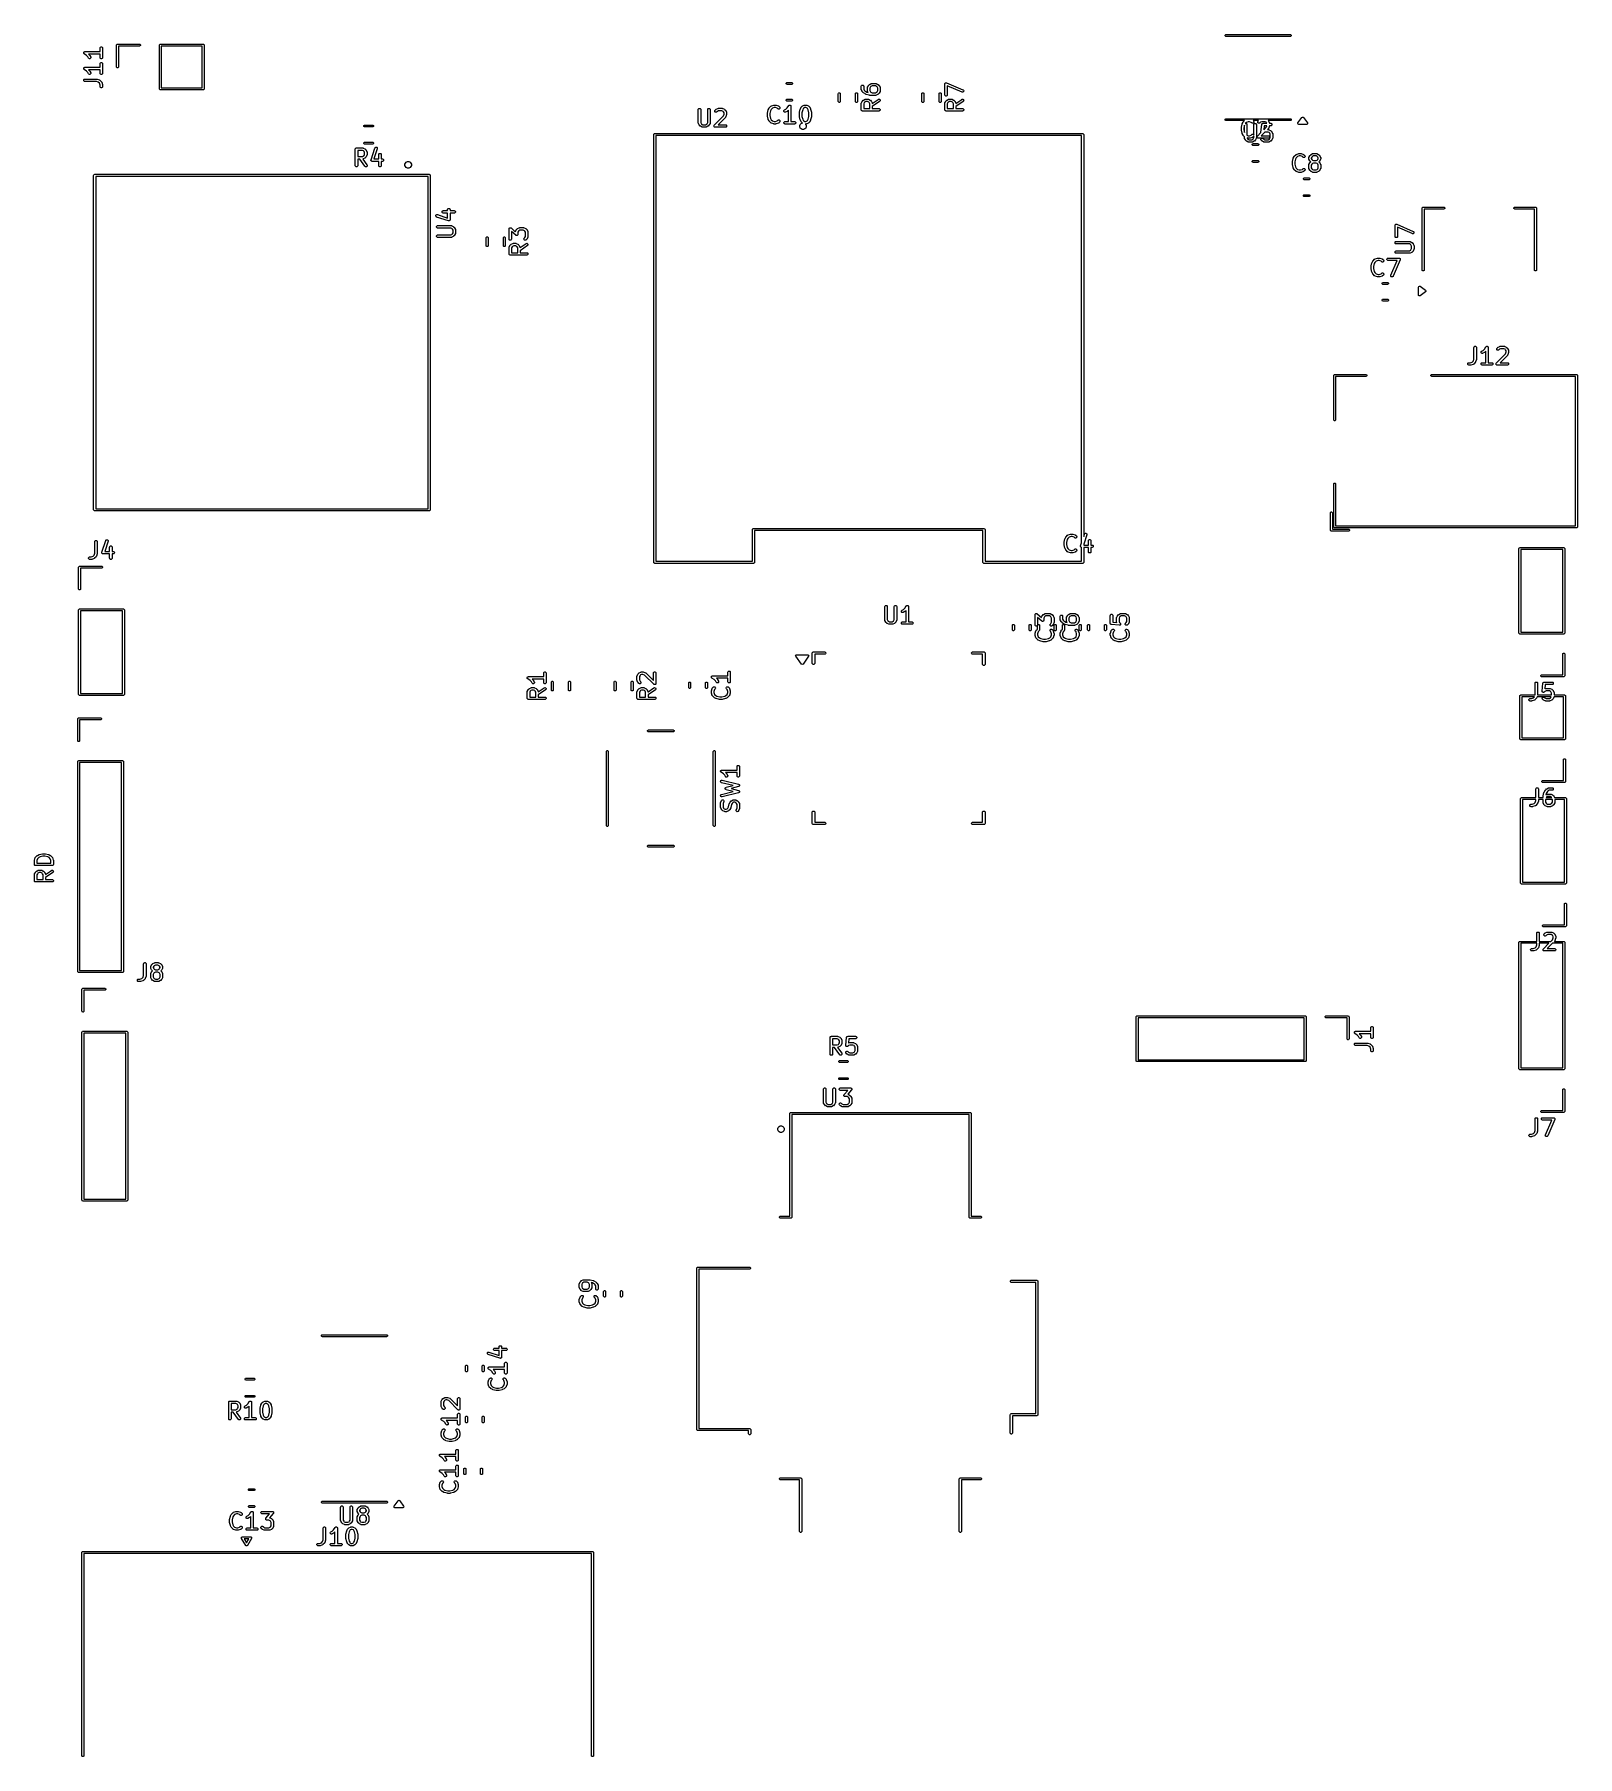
# Model space of a CAD drawing. Extents: x 4.04 to 7.73, y -5.06 to -0.94.
import ezdxf

# ---------------------------------------------------------------- set-up
doc = ezdxf.new("R2010")
doc.units = 0
doc.header["$MEASUREMENT"] = 0
doc.layers.add('BLACK', color=7, linetype='CONTINUOUS')

msp = doc.modelspace()

# ---------------------------------------------------------------- linework, layer by layer
at = {"layer": 'BLACK', "linetype": 'CONTINUOUS'}
for p, q in [((6.8866, -0.9427), (6.8879, -0.9414)), ((6.8866, -0.9445), (6.8866, -0.9427)), ((6.8879, -0.9458), (6.8866, -0.9445)), ((6.8879, -0.9414), (6.8888, -0.9412)), ((6.8888, -0.9459), (6.8879, -0.9458)), ((6.8888, -0.9412), (6.9655, -0.9412)), ((6.9655, -0.9459), (6.8888, -0.9459)), ((6.9655, -0.9412), (7.0423, -0.9412)), ((7.0423, -0.9459), (6.9655, -0.9459)), ((7.0423, -0.9412), (7.0432, -0.9414)), ((7.0432, -0.9458), (7.0423, -0.9459)), ((7.0432, -0.9414), (7.0445, -0.9427)), ((7.0445, -0.9445), (7.0432, -0.9458)), ((7.0445, -0.9427), (7.0445, -0.9445)), ((4.1553, -0.9853), (4.1554, -0.985)), ((4.1554, -0.9856), (4.1553, -0.9853)), ((4.1554, -0.9847), (4.1555, -0.9844)), ((4.1554, -0.985), (4.1554, -0.9847)), ((4.1554, -0.9858), (4.1554, -0.9856)), ((4.1555, -0.9861), (4.1554, -0.9858)), ((4.1555, -0.9841), (4.1557, -0.9839)), ((4.1555, -0.9844), (4.1555, -0.9841)), ((4.1555, -0.9864), (4.1555, -0.9861)), ((4.1557, -0.9866), (4.1555, -0.9864)), ((4.1557, -0.9839), (4.1558, -0.9836)), ((4.1558, -0.9869), (4.1557, -0.9866)), ((4.1558, -0.9836), (4.156, -0.9834)), ((4.156, -0.9871), (4.1558, -0.9869)), ((4.156, -0.9834), (4.1562, -0.9832)), ((4.1562, -0.9874), (4.156, -0.9871)), ((4.1562, -0.9832), (4.1564, -0.983)), ((4.1566, -0.9877), (4.1562, -0.9874)), ((4.1564, -0.983), (4.1566, -0.9828)), ((4.1566, -0.9828), (4.1569, -0.9827)), ((4.162, -0.9913), (4.1566, -0.9877)), ((4.1566, -0.9877), (4.1566, -0.9877)), ((4.1566, -0.9877), (4.1566, -0.9877)), ((4.1566, -0.9877), (4.1566, -0.9877)), ((4.1569, -0.9827), (4.1571, -0.9825)), ((4.1571, -0.9825), (4.1574, -0.9825)), ((4.1574, -0.9825), (4.1577, -0.9824)), ((4.1577, -0.9824), (4.1583, -0.9823)), ((4.1583, -0.9823), (4.1583, -0.9823)), ((4.1583, -0.9823), (4.1583, -0.9823)), ((4.1583, -0.9823), (4.1583, -0.9823)), ((4.1583, -0.9823), (4.1947, -0.9823)), ((4.1947, -0.9882), (4.1673, -0.9882)), ((4.1673, -0.9882), (4.1697, -0.9907)), ((4.1947, -0.9734), (4.1952, -0.9724)), ((4.1947, -0.974), (4.1947, -0.9734)), ((4.1947, -0.9823), (4.1947, -0.974)), ((4.1947, -0.9965), (4.1947, -0.9882)), ((4.1952, -0.9724), (4.196, -0.9716)), ((4.196, -0.9716), (4.1971, -0.9711)), ((4.1971, -0.9711), (4.1982, -0.9711)), ((4.1982, -0.9711), (4.1993, -0.9716)), ((4.1993, -0.9716), (4.2001, -0.9724)), ((4.2001, -0.9724), (4.2005, -0.9734)), ((4.2005, -0.9734), (4.2006, -0.974)), ((4.2006, -0.974), (4.2006, -0.9965)), ((4.2341, -0.9667), (4.2342, -0.9657)), ((4.2341, -1.019), (4.2341, -0.9667)), ((4.2342, -0.9657), (4.2355, -0.9645)), ((4.2355, -0.9645), (4.2364, -0.9643)), ((4.2364, -0.9643), (4.2888, -0.9643)), ((4.2888, -0.969), (4.2388, -0.969)), ((4.2388, -0.969), (4.2388, -1.019)), ((4.2888, -0.9643), (4.2897, -0.9645)), ((4.2897, -0.9688), (4.2888, -0.969)), ((4.2897, -0.9645), (4.291, -0.9657)), ((4.291, -0.9676), (4.2897, -0.9688)), ((4.291, -0.9657), (4.291, -0.9676)), ((4.3364, -0.9667), (4.3366, -0.9657)), ((4.3364, -1.0714), (4.3364, -0.9667)), ((4.3366, -0.9657), (4.3379, -0.9645)), ((4.3379, -0.9645), (4.3388, -0.9643)), ((4.3388, -0.9643), (4.4411, -0.9643)), ((4.3411, -0.969), (4.3411, -1.069)), ((4.4388, -0.969), (4.3411, -0.969)), ((4.4388, -1.069), (4.4388, -0.969)), ((4.4411, -0.9643), (4.4421, -0.9645)), ((4.4421, -0.9645), (4.4433, -0.9657)), ((4.4433, -0.9657), (4.4435, -0.9667)), ((4.4435, -0.9667), (4.4435, -1.0714)), ((4.1553, -1.0228), (4.1554, -1.0225)), ((4.1554, -1.0231), (4.1553, -1.0228)), ((4.1554, -1.0222), (4.1555, -1.0219)), ((4.1554, -1.0225), (4.1554, -1.0222)), ((4.1554, -1.0233), (4.1554, -1.0231)), ((4.1555, -1.0236), (4.1554, -1.0233)), ((4.1555, -1.0216), (4.1557, -1.0214)), ((4.1555, -1.0219), (4.1555, -1.0216)), ((4.1555, -1.0239), (4.1555, -1.0236)), ((4.1557, -1.0241), (4.1555, -1.0239)), ((4.1557, -1.0214), (4.1558, -1.0211)), ((4.1558, -1.0244), (4.1557, -1.0241)), ((4.1558, -1.0211), (4.156, -1.0209)), ((4.156, -1.0246), (4.1558, -1.0244)), ((4.156, -1.0209), (4.1562, -1.0207)), ((4.1562, -1.0249), (4.156, -1.0246)), ((4.1562, -1.0207), (4.1564, -1.0205)), ((4.1566, -1.0252), (4.1562, -1.0249)), ((4.1564, -1.0205), (4.1566, -1.0203)), ((4.1566, -1.0203), (4.1569, -1.0202)), ((4.162, -1.0288), (4.1566, -1.0252)), ((4.1566, -1.0252), (4.1566, -1.0252)), ((4.1566, -1.0252), (4.1566, -1.0252)), ((4.1566, -1.0252), (4.1566, -1.0252)), ((4.1569, -1.0202), (4.1571, -1.02)), ((4.1571, -1.02), (4.1574, -1.02)), ((4.1574, -1.02), (4.1577, -1.0199)), ((4.1577, -1.0199), (4.1583, -1.0198)), ((4.1583, -1.0198), (4.1583, -1.0198)), ((4.1583, -1.0198), (4.1583, -1.0198)), ((4.1583, -1.0198), (4.1583, -1.0198)), ((4.1583, -1.0198), (4.1947, -1.0198)), ((4.1652, -0.9945), (4.162, -0.9913)), ((4.1652, -1.032), (4.162, -1.0288)), ((4.1669, -0.9978), (4.1652, -0.9945)), ((4.1672, -0.9983), (4.1669, -0.9978)), ((4.1681, -0.9991), (4.1672, -0.9983)), ((4.1947, -1.0257), (4.1673, -1.0257)), ((4.1673, -1.0257), (4.1697, -1.0282)), ((4.1691, -0.9994), (4.1681, -0.9991)), ((4.1703, -0.9994), (4.1691, -0.9994)), ((4.1697, -0.9907), (4.1699, -0.9909)), ((4.1697, -1.0282), (4.1699, -1.0284)), ((4.1699, -0.9909), (4.17, -0.991)), ((4.1699, -1.0284), (4.17, -1.0285)), ((4.17, -0.991), (4.17, -0.991)), ((4.17, -0.991), (4.1701, -0.9911)), ((4.17, -1.0285), (4.17, -1.0285)), ((4.17, -1.0285), (4.1701, -1.0286)), ((4.1701, -0.9911), (4.1701, -0.9912)), ((4.1701, -0.9912), (4.1703, -0.9914)), ((4.1701, -1.0286), (4.1701, -1.0287)), ((4.1701, -1.0287), (4.1703, -1.0289)), ((4.1703, -0.9914), (4.1722, -0.9952)), ((4.1713, -0.9989), (4.1703, -0.9994)), ((4.1703, -1.0289), (4.1722, -1.0327)), ((4.1721, -0.998), (4.1713, -0.9989)), ((4.1724, -0.9969), (4.1721, -0.998)), ((4.1722, -0.9952), (4.1724, -0.9957)), ((4.1724, -0.9957), (4.1724, -0.9969)), ((4.1947, -0.9971), (4.1947, -0.9965)), ((4.1952, -0.9982), (4.1947, -0.9971)), ((4.1947, -1.0109), (4.1952, -1.0099)), ((4.1947, -1.0115), (4.1947, -1.0109)), ((4.1947, -1.0198), (4.1947, -1.0115)), ((4.1947, -1.034), (4.1947, -1.0257)), ((4.196, -0.999), (4.1952, -0.9982)), ((4.1952, -1.0099), (4.196, -1.0091)), ((4.1971, -0.9994), (4.196, -0.999)), ((4.196, -1.0091), (4.1971, -1.0086)), ((4.1982, -0.9994), (4.1971, -0.9994)), ((4.1971, -1.0086), (4.1982, -1.0086)), ((4.1993, -0.999), (4.1982, -0.9994)), ((4.1982, -1.0086), (4.1993, -1.0091)), ((4.2001, -0.9982), (4.1993, -0.999)), ((4.1993, -1.0091), (4.2001, -1.0099)), ((4.2005, -0.9971), (4.2001, -0.9982)), ((4.2001, -1.0099), (4.2005, -1.0109)), ((4.2006, -0.9965), (4.2005, -0.9971)), ((4.2005, -1.0109), (4.2006, -1.0115)), ((4.2006, -1.0115), (4.2006, -1.034)), ((4.2342, -1.0199), (4.2341, -1.019)), ((4.2355, -1.0212), (4.2342, -1.0199)), ((4.2373, -1.0212), (4.2355, -1.0212)), ((4.2386, -1.0199), (4.2373, -1.0212)), ((4.2388, -1.019), (4.2386, -1.0199)), ((4.1554, -1.0503), (4.1558, -1.0492)), ((4.1554, -1.0515), (4.1554, -1.0503)), ((4.1558, -1.0525), (4.1554, -1.0515)), ((4.1558, -1.0492), (4.1566, -1.0484)), ((4.1566, -1.0533), (4.1558, -1.0525)), ((4.1566, -1.0484), (4.1577, -1.048)), ((4.1577, -1.0538), (4.1566, -1.0533)), ((4.1577, -1.048), (4.1583, -1.0479)), ((4.1583, -1.0538), (4.1577, -1.0538)), ((4.1583, -1.0479), (4.1864, -1.0479)), ((4.1859, -1.0538), (4.1583, -1.0538)), ((4.1669, -1.0353), (4.1652, -1.032)), ((4.1672, -1.0358), (4.1669, -1.0353)), ((4.1681, -1.0366), (4.1672, -1.0358)), ((4.1691, -1.0369), (4.1681, -1.0366)), ((4.1703, -1.0369), (4.1691, -1.0369)), ((4.1713, -1.0363), (4.1703, -1.0369)), ((4.1721, -1.0355), (4.1713, -1.0363)), ((4.1724, -1.0344), (4.1721, -1.0355)), ((4.1722, -1.0327), (4.1724, -1.0332)), ((4.1724, -1.0332), (4.1724, -1.0344)), ((4.1904, -1.0553), (4.1859, -1.0538)), ((4.1864, -1.0479), (4.1867, -1.048)), ((4.1867, -1.048), (4.1868, -1.048)), ((4.1868, -1.048), (4.1869, -1.048)), ((4.1869, -1.048), (4.187, -1.048)), ((4.187, -1.048), (4.187, -1.048)), ((4.187, -1.048), (4.1873, -1.0481)), ((4.1873, -1.0481), (4.1929, -1.05)), ((4.1932, -1.0581), (4.1904, -1.0553)), ((4.1929, -1.05), (4.1935, -1.0502)), ((4.1947, -1.0626), (4.1932, -1.0581)), ((4.1935, -1.0502), (4.1936, -1.0503)), ((4.1936, -1.0503), (4.1937, -1.0503)), ((4.1937, -1.0503), (4.1941, -1.0507)), ((4.1941, -1.0507), (4.1979, -1.0544)), ((4.1947, -1.0346), (4.1947, -1.034)), ((4.1952, -1.0357), (4.1947, -1.0346)), ((4.1947, -1.0659), (4.1947, -1.0626)), ((4.1947, -1.0665), (4.1947, -1.0659)), ((4.1952, -1.0675), (4.1947, -1.0665)), ((4.196, -1.0365), (4.1952, -1.0357)), ((4.196, -1.0683), (4.1952, -1.0675)), ((4.1971, -1.0369), (4.196, -1.0365)), ((4.1971, -1.0688), (4.196, -1.0683)), ((4.1982, -1.0369), (4.1971, -1.0369)), ((4.1982, -1.0688), (4.1971, -1.0688)), ((4.1979, -1.0544), (4.1982, -1.0549)), ((4.1993, -1.0365), (4.1982, -1.0369)), ((4.1982, -1.0549), (4.1983, -1.055)), ((4.1993, -1.0683), (4.1982, -1.0688)), ((4.1983, -1.055), (4.1983, -1.055)), ((4.1983, -1.055), (4.1986, -1.0556)), ((4.1986, -1.0556), (4.2004, -1.0612)), ((4.2001, -1.0357), (4.1993, -1.0365)), ((4.2001, -1.0675), (4.1993, -1.0683)), ((4.2005, -1.0346), (4.2001, -1.0357)), ((4.2005, -1.0665), (4.2001, -1.0675)), ((4.2004, -1.0612), (4.2005, -1.0615)), ((4.2006, -1.034), (4.2005, -1.0346)), ((4.2005, -1.0615), (4.2005, -1.0616)), ((4.2005, -1.0616), (4.2005, -1.0617)), ((4.2005, -1.0617), (4.2006, -1.0618)), ((4.2006, -1.0659), (4.2005, -1.0665)), ((4.2006, -1.0618), (4.2006, -1.0618)), ((4.2006, -1.0618), (4.2006, -1.0621)), ((4.2006, -1.0621), (4.2006, -1.0659)), ((4.3411, -1.069), (4.4388, -1.069)), ((5.836, -1.0574), (5.8373, -1.0561)), ((5.836, -1.0592), (5.836, -1.0574)), ((5.8373, -1.0605), (5.836, -1.0592)), ((5.8373, -1.0561), (5.8382, -1.0559)), ((5.8382, -1.0606), (5.8373, -1.0605)), ((5.8382, -1.0559), (5.8493, -1.0559)), ((5.8493, -1.0606), (5.8382, -1.0606)), ((5.8493, -1.0559), (5.8502, -1.0561)), ((5.8502, -1.0605), (5.8493, -1.0606)), ((5.8502, -1.0561), (5.8514, -1.0574)), ((5.8514, -1.0592), (5.8502, -1.0605)), ((5.8514, -1.0574), (5.8514, -1.0592)), ((6.0156, -1.0652), (6.0157, -1.0646)), ((6.0156, -1.0727), (6.0156, -1.0652)), ((6.0157, -1.0646), (6.0161, -1.0635)), ((6.0161, -1.0635), (6.0169, -1.0627)), ((6.0169, -1.0627), (6.018, -1.0623)), ((6.018, -1.0623), (6.0191, -1.0623)), ((6.0191, -1.0623), (6.0202, -1.0627)), ((6.0202, -1.0627), (6.021, -1.0635)), ((6.021, -1.0635), (6.0214, -1.0646)), ((6.0214, -1.0646), (6.0215, -1.0652)), ((6.0215, -1.0652), (6.0215, -1.072)), ((6.0306, -1.0689), (6.0307, -1.0683)), ((6.0306, -1.0764), (6.0306, -1.0689)), ((6.0307, -1.0681), (6.0309, -1.0676)), ((6.0307, -1.0682), (6.0307, -1.0681)), ((6.0307, -1.0683), (6.0307, -1.0682)), ((6.0309, -1.0676), (6.0328, -1.0638)), ((6.0328, -1.0638), (6.0329, -1.0636)), ((6.0329, -1.0636), (6.033, -1.0635)), ((6.033, -1.0635), (6.033, -1.0634)), ((6.033, -1.0634), (6.0331, -1.0634)), ((6.0331, -1.0634), (6.0332, -1.0633)), ((6.0332, -1.0633), (6.0333, -1.0631)), ((6.0333, -1.0631), (6.0352, -1.0612)), ((6.0352, -1.0612), (6.0354, -1.061)), ((6.0354, -1.061), (6.0355, -1.061)), ((6.0355, -1.061), (6.0356, -1.0609)), ((6.0356, -1.0609), (6.0357, -1.0608)), ((6.0357, -1.0608), (6.036, -1.0606)), ((6.0357, -1.0608), (6.0357, -1.0608)), ((6.036, -1.0606), (6.0397, -1.0588)), ((6.0379, -1.0669), (6.0365, -1.0696)), ((6.0365, -1.0696), (6.0365, -1.0757)), ((6.039, -1.0657), (6.0379, -1.0669)), ((6.0417, -1.0644), (6.039, -1.0657)), ((6.0397, -1.0588), (6.0403, -1.0586)), ((6.0403, -1.0586), (6.0404, -1.0586)), ((6.0404, -1.0586), (6.0405, -1.0585)), ((6.0405, -1.0585), (6.041, -1.0585)), ((6.041, -1.0585), (6.0504, -1.0585)), ((6.0497, -1.0644), (6.0417, -1.0644)), ((6.0524, -1.0657), (6.0497, -1.0644)), ((6.0504, -1.0585), (6.051, -1.0585)), ((6.051, -1.0585), (6.0511, -1.0586)), ((6.0511, -1.0586), (6.0512, -1.0586)), ((6.0512, -1.0586), (6.0517, -1.0588)), ((6.0517, -1.0588), (6.0555, -1.0606)), ((6.0536, -1.0669), (6.0524, -1.0657)), ((6.055, -1.0696), (6.0536, -1.0669)), ((6.055, -1.0757), (6.055, -1.0696)), ((6.0555, -1.0606), (6.0557, -1.0608)), ((6.0557, -1.0608), (6.0558, -1.0608)), ((6.0558, -1.0608), (6.0559, -1.0609)), ((6.0559, -1.0609), (6.056, -1.061)), ((6.056, -1.061), (6.056, -1.061)), ((6.056, -1.061), (6.0563, -1.0612)), ((6.0563, -1.0612), (6.0581, -1.0631)), ((6.0581, -1.0631), (6.0583, -1.0633)), ((6.0583, -1.0633), (6.0584, -1.0634)), ((6.0584, -1.0634), (6.0584, -1.0634)), ((6.0584, -1.0634), (6.0585, -1.0635)), ((6.0585, -1.0635), (6.0585, -1.0636)), ((6.0585, -1.0636), (6.0587, -1.0638)), ((6.0587, -1.0638), (6.0606, -1.0676)), ((6.0606, -1.0676), (6.0608, -1.0681)), ((6.0608, -1.0681), (6.0608, -1.0682)), ((6.0608, -1.0682), (6.0608, -1.0683)), ((6.0608, -1.0683), (6.0609, -1.0689)), ((6.0609, -1.0689), (6.0609, -1.0764)), ((6.2156, -1.0595), (6.2157, -1.059)), ((6.2156, -1.0858), (6.2156, -1.0595)), ((6.2157, -1.0589), (6.2159, -1.0584)), ((6.2157, -1.059), (6.2157, -1.0589)), ((6.2157, -1.0589), (6.2157, -1.0589)), ((6.2159, -1.0584), (6.2161, -1.0579)), ((6.2161, -1.0579), (6.2165, -1.0575)), ((6.2161, -1.0579), (6.2161, -1.0579)), ((6.2161, -1.0579), (6.2161, -1.0579)), ((6.2165, -1.0575), (6.2169, -1.0571)), ((6.2169, -1.0571), (6.2175, -1.0569)), ((6.2169, -1.0571), (6.2169, -1.0571)), ((6.2169, -1.0571), (6.2169, -1.0571)), ((6.2175, -1.0569), (6.218, -1.0566)), ((6.218, -1.0566), (6.218, -1.0566)), ((6.218, -1.0566), (6.218, -1.0566)), ((6.218, -1.0566), (6.2186, -1.0566)), ((6.2186, -1.0566), (6.2191, -1.0566)), ((6.2191, -1.0566), (6.2191, -1.0566)), ((6.2191, -1.0566), (6.2192, -1.0566)), ((6.2192, -1.0566), (6.2197, -1.0568)), ((6.2197, -1.0568), (6.2591, -1.0737)), ((6.2568, -1.0791), (6.2215, -1.064)), ((6.2215, -1.064), (6.2215, -1.0858)), ((4.3366, -1.0723), (4.3364, -1.0714)), ((4.3379, -1.0736), (4.3366, -1.0723)), ((4.3388, -1.0737), (4.3379, -1.0736)), ((4.4411, -1.0737), (4.3388, -1.0737)), ((4.4421, -1.0736), (4.4411, -1.0737)), ((4.4433, -1.0723), (4.4421, -1.0736)), ((4.4435, -1.0714), (4.4433, -1.0723)), ((5.8001, -1.1125), (5.8006, -1.1123)), ((5.8006, -1.1123), (5.8062, -1.1104)), ((5.8062, -1.1104), (5.8065, -1.1103)), ((5.8065, -1.1103), (5.8066, -1.1103)), ((5.8066, -1.1103), (5.8067, -1.1103)), ((5.8067, -1.1103), (5.8068, -1.1103)), ((5.8068, -1.1103), (5.8069, -1.1103)), ((5.8069, -1.1103), (5.8072, -1.1102)), ((5.8072, -1.1102), (5.8109, -1.1102)), ((5.8109, -1.1102), (5.8112, -1.1103)), ((5.8112, -1.1103), (5.8113, -1.1103)), ((5.8113, -1.1103), (5.8114, -1.1103)), ((5.8114, -1.1103), (5.8115, -1.1103)), ((5.8115, -1.1103), (5.8116, -1.1103)), ((5.8116, -1.1103), (5.8118, -1.1104)), ((5.8118, -1.1104), (5.8175, -1.1123)), ((5.8175, -1.1123), (5.818, -1.1125)), ((5.836, -1.0975), (5.8373, -1.0962)), ((5.836, -1.0993), (5.836, -1.0975)), ((5.8373, -1.1006), (5.836, -1.0993)), ((5.8373, -1.0962), (5.8382, -1.0961)), ((5.8382, -1.1008), (5.8373, -1.1006)), ((5.8382, -1.0961), (5.8493, -1.0961)), ((5.8493, -1.1008), (5.8382, -1.1008)), ((5.8386, -1.1169), (5.8422, -1.1115)), ((5.8422, -1.1115), (5.8426, -1.1111)), ((5.8422, -1.1115), (5.8422, -1.1115)), ((5.8422, -1.1115), (5.8422, -1.1115)), ((5.8422, -1.1115), (5.8422, -1.1115)), ((5.8426, -1.1111), (5.8428, -1.1109)), ((5.8428, -1.1109), (5.843, -1.1107)), ((5.843, -1.1107), (5.8433, -1.1106)), ((5.8433, -1.1106), (5.8435, -1.1105)), ((5.8435, -1.1105), (5.8438, -1.1104)), ((5.8438, -1.1104), (5.8441, -1.1103)), ((5.8441, -1.1103), (5.8444, -1.1103)), ((5.8444, -1.1103), (5.8447, -1.1102)), ((5.8447, -1.1102), (5.8449, -1.1103)), ((5.8449, -1.1103), (5.8452, -1.1103)), ((5.8452, -1.1103), (5.8455, -1.1104)), ((5.8455, -1.1104), (5.8458, -1.1105)), ((5.8458, -1.1105), (5.846, -1.1106)), ((5.846, -1.1106), (5.8463, -1.1107)), ((5.8463, -1.1107), (5.8465, -1.1109)), ((5.8465, -1.1109), (5.8467, -1.1111)), ((5.8467, -1.1111), (5.8469, -1.1113)), ((5.8469, -1.1113), (5.8471, -1.1115)), ((5.8471, -1.1115), (5.8472, -1.1118)), ((5.8472, -1.1118), (5.8474, -1.112)), ((5.8474, -1.112), (5.8474, -1.1123)), ((5.8474, -1.1123), (5.8475, -1.1126)), ((5.8493, -1.0961), (5.8502, -1.0962)), ((5.8502, -1.1006), (5.8493, -1.1008)), ((5.8502, -1.0962), (5.8514, -1.0975)), ((5.8514, -1.0993), (5.8502, -1.1006)), ((5.8514, -1.0975), (5.8514, -1.0993)), ((5.8752, -1.1124), (5.879, -1.1105)), ((5.879, -1.1105), (5.8795, -1.1103)), ((5.8795, -1.1103), (5.8796, -1.1103)), ((5.8796, -1.1103), (5.8797, -1.1103)), ((5.8797, -1.1103), (5.8803, -1.1102)), ((5.8803, -1.1102), (5.884, -1.1102)), ((5.884, -1.1102), (5.8846, -1.1103)), ((5.8846, -1.1103), (5.8847, -1.1103)), ((5.8847, -1.1103), (5.8848, -1.1103)), ((5.8848, -1.1103), (5.8853, -1.1105)), ((5.8853, -1.1105), (5.8891, -1.1124)), ((5.9608, -1.083), (5.961, -1.0821)), ((5.9608, -1.1017), (5.9608, -1.083)), ((5.961, -1.1026), (5.9608, -1.1017)), ((5.961, -1.0821), (5.9622, -1.0808)), ((5.9622, -1.1039), (5.961, -1.1026)), ((5.9622, -1.0808), (5.964, -1.0808)), ((5.964, -1.1039), (5.9622, -1.1039)), ((5.964, -1.0808), (5.9653, -1.0821)), ((5.9653, -1.1026), (5.964, -1.1039)), ((5.9653, -1.0821), (5.9655, -1.083)), ((5.9655, -1.1017), (5.9653, -1.1026)), ((5.9655, -1.083), (5.9655, -1.1017)), ((6.0019, -1.083), (6.0021, -1.0821)), ((6.0019, -1.1017), (6.0019, -1.083)), ((6.0021, -1.1026), (6.0019, -1.1017)), ((6.0021, -1.0821), (6.0034, -1.0808)), ((6.0034, -1.1039), (6.0021, -1.1026)), ((6.0034, -1.0808), (6.0052, -1.0808)), ((6.0052, -1.1039), (6.0034, -1.1039)), ((6.0052, -1.0808), (6.0065, -1.0821)), ((6.0065, -1.1026), (6.0052, -1.1039)), ((6.0065, -1.0821), (6.0066, -1.083)), ((6.0066, -1.1017), (6.0065, -1.1026)), ((6.0066, -1.083), (6.0066, -1.1017)), ((6.0157, -1.0732), (6.0156, -1.0727)), ((6.0156, -1.1064), (6.0157, -1.1058)), ((6.0156, -1.1214), (6.0156, -1.1064)), ((6.0157, -1.0733), (6.0157, -1.0732)), ((6.0157, -1.0734), (6.0157, -1.0733)), ((6.0159, -1.074), (6.0157, -1.0734)), ((6.0157, -1.1056), (6.0159, -1.1051)), ((6.0157, -1.1057), (6.0157, -1.1056)), ((6.0157, -1.1058), (6.0157, -1.1057)), ((6.0178, -1.0777), (6.0159, -1.074)), ((6.0159, -1.1051), (6.0178, -1.1013)), ((6.0179, -1.078), (6.0178, -1.0777)), ((6.0178, -1.1013), (6.0179, -1.1011)), ((6.018, -1.0781), (6.0179, -1.078)), ((6.0179, -1.1011), (6.018, -1.101)), ((6.0181, -1.0782), (6.018, -1.0781)), ((6.018, -1.0781), (6.018, -1.0781)), ((6.018, -1.1009), (6.0181, -1.1008)), ((6.018, -1.101), (6.018, -1.1009)), ((6.0182, -1.0783), (6.0181, -1.0782)), ((6.0181, -1.1008), (6.0182, -1.1008)), ((6.0183, -1.0785), (6.0182, -1.0783)), ((6.0182, -1.1008), (6.0183, -1.1006)), ((6.0202, -1.0804), (6.0183, -1.0785)), ((6.0183, -1.1006), (6.0202, -1.0987)), ((6.0204, -1.0806), (6.0202, -1.0804)), ((6.0202, -1.0804), (6.0202, -1.0804)), ((6.0202, -1.0804), (6.0202, -1.0804)), ((6.0202, -1.0987), (6.0204, -1.0985)), ((6.0207, -1.0807), (6.0204, -1.0806)), ((6.0204, -1.0985), (6.0205, -1.0985)), ((6.0205, -1.0985), (6.0206, -1.0984)), ((6.0206, -1.0984), (6.0207, -1.0983)), ((6.0263, -1.0845), (6.0207, -1.0807)), ((6.0207, -1.0807), (6.0207, -1.0807)), ((6.0207, -1.0807), (6.0207, -1.0807)), ((6.0207, -1.0983), (6.021, -1.0981)), ((6.0207, -1.0983), (6.0207, -1.0983)), ((6.021, -1.0981), (6.0247, -1.0963)), ((6.0215, -1.072), (6.0229, -1.0747)), ((6.0229, -1.1044), (6.0215, -1.1071)), ((6.0215, -1.1071), (6.0215, -1.1185)), ((6.0229, -1.0747), (6.0242, -1.076)), ((6.0241, -1.1032), (6.0229, -1.1044)), ((6.0267, -1.1019), (6.0241, -1.1032)), ((6.0242, -1.076), (6.0291, -1.0793)), ((6.0247, -1.0963), (6.0253, -1.0961)), ((6.0253, -1.0961), (6.0254, -1.0961)), ((6.0254, -1.0961), (6.0255, -1.096)), ((6.0255, -1.096), (6.0261, -1.096)), ((6.0261, -1.096), (6.0317, -1.096)), ((6.0266, -1.0847), (6.0263, -1.0845)), ((6.0267, -1.0847), (6.0266, -1.0847)), ((6.0268, -1.0848), (6.0267, -1.0847)), ((6.0267, -1.0847), (6.0267, -1.0847)), ((6.031, -1.1019), (6.0267, -1.1019)), ((6.0269, -1.0848), (6.0268, -1.0848)), ((6.0272, -1.0849), (6.0269, -1.0848)), ((6.0347, -1.0868), (6.0272, -1.0849)), ((6.0291, -1.0793), (6.0321, -1.08)), ((6.0307, -1.077), (6.0306, -1.0764)), ((6.0307, -1.0771), (6.0307, -1.077)), ((6.0307, -1.0772), (6.0307, -1.0771)), ((6.0309, -1.0777), (6.0307, -1.0772)), ((6.0321, -1.08), (6.0309, -1.0777)), ((6.0337, -1.1032), (6.031, -1.1019)), ((6.0317, -1.096), (6.0323, -1.096)), ((6.0323, -1.096), (6.0323, -1.0961)), ((6.0323, -1.0961), (6.0325, -1.0961)), ((6.0325, -1.0961), (6.033, -1.0963)), ((6.033, -1.0963), (6.0367, -1.0981)), ((6.0349, -1.1044), (6.0337, -1.1032)), ((6.0348, -1.0868), (6.0347, -1.0868)), ((6.0351, -1.0868), (6.0348, -1.0868)), ((6.0348, -1.0868), (6.0348, -1.0868)), ((6.0362, -1.1071), (6.0349, -1.1044)), ((6.0353, -1.0869), (6.0351, -1.0868)), ((6.0354, -1.0869), (6.0353, -1.0869)), ((6.0353, -1.0869), (6.0353, -1.0869)), ((6.0504, -1.0869), (6.0354, -1.0869)), ((6.0362, -1.1185), (6.0362, -1.1071)), ((6.0365, -1.0757), (6.0379, -1.0784)), ((6.0367, -1.0981), (6.037, -1.0983)), ((6.037, -1.0983), (6.0371, -1.0983)), ((6.0371, -1.0983), (6.0371, -1.0984)), ((6.0371, -1.0984), (6.0372, -1.0985)), ((6.0372, -1.0985), (6.0373, -1.0985)), ((6.0373, -1.0985), (6.0375, -1.0987)), ((6.0375, -1.0987), (6.0394, -1.1006)), ((6.0379, -1.0784), (6.039, -1.0796)), ((6.039, -1.0796), (6.0417, -1.081)), ((6.0394, -1.1006), (6.0396, -1.1008)), ((6.0396, -1.1008), (6.0396, -1.1008)), ((6.0396, -1.1008), (6.0397, -1.1009)), ((6.0397, -1.1009), (6.0398, -1.101)), ((6.0398, -1.101), (6.0398, -1.1011)), ((6.0398, -1.1011), (6.0399, -1.1013)), ((6.0399, -1.1013), (6.0418, -1.1051)), ((6.0417, -1.081), (6.0497, -1.081)), ((6.0418, -1.1051), (6.042, -1.1056)), ((6.042, -1.1056), (6.042, -1.1057)), ((6.042, -1.1057), (6.0421, -1.1058)), ((6.0421, -1.1064), (6.0562, -1.0965)), ((6.0596, -1.1013), (6.0421, -1.1136)), ((6.0421, -1.1058), (6.0421, -1.1064)), ((6.0497, -1.081), (6.0524, -1.0796)), ((6.051, -1.0868), (6.0504, -1.0869)), ((6.0511, -1.0868), (6.051, -1.0868)), ((6.0512, -1.0868), (6.0511, -1.0868)), ((6.0517, -1.0866), (6.0512, -1.0868)), ((6.0555, -1.0847), (6.0517, -1.0866)), ((6.0524, -1.0796), (6.0536, -1.0784)), ((6.0536, -1.0784), (6.055, -1.0757)), ((6.0557, -1.0845), (6.0555, -1.0847)), ((6.0558, -1.0845), (6.0557, -1.0845)), ((6.0559, -1.0844), (6.0558, -1.0845)), ((6.056, -1.0844), (6.0559, -1.0844)), ((6.0563, -1.0841), (6.056, -1.0843)), ((6.056, -1.0843), (6.056, -1.0844)), ((6.0562, -1.0965), (6.0567, -1.0962)), ((6.0581, -1.0822), (6.0563, -1.0841)), ((6.0567, -1.0962), (6.0579, -1.096)), ((6.0579, -1.096), (6.059, -1.0962)), ((6.0583, -1.082), (6.0581, -1.0822)), ((6.0584, -1.082), (6.0583, -1.082)), ((6.0585, -1.0818), (6.0584, -1.0819)), ((6.0584, -1.0819), (6.0584, -1.082)), ((6.0587, -1.0815), (6.0585, -1.0817)), ((6.0585, -1.0817), (6.0585, -1.0818)), ((6.0606, -1.0777), (6.0587, -1.0815)), ((6.059, -1.0962), (6.06, -1.0968)), ((6.0601, -1.101), (6.0596, -1.1013)), ((6.06, -1.0968), (6.0606, -1.0977)), ((6.0607, -1.1), (6.0601, -1.101)), ((6.0608, -1.0772), (6.0606, -1.0777)), ((6.0606, -1.0977), (6.0609, -1.0988)), ((6.0609, -1.0988), (6.0607, -1.1)), ((6.0609, -1.0764), (6.0608, -1.077)), ((6.0608, -1.077), (6.0608, -1.0771)), ((6.0608, -1.0771), (6.0608, -1.0772)), ((6.1608, -1.083), (6.161, -1.0821)), ((6.1608, -1.1017), (6.1608, -1.083)), ((6.161, -1.1026), (6.1608, -1.1017)), ((6.161, -1.0821), (6.1622, -1.0808)), ((6.1622, -1.1039), (6.161, -1.1026)), ((6.1622, -1.0808), (6.164, -1.0808)), ((6.164, -1.1039), (6.1622, -1.1039)), ((6.164, -1.0808), (6.1653, -1.0821)), ((6.1653, -1.1026), (6.164, -1.1039)), ((6.1653, -1.0821), (6.1655, -1.083)), ((6.1655, -1.1017), (6.1653, -1.1026)), ((6.1655, -1.083), (6.1655, -1.1017)), ((6.2019, -1.083), (6.2021, -1.0821)), ((6.2019, -1.1017), (6.2019, -1.083)), ((6.2021, -1.1026), (6.2019, -1.1017)), ((6.2021, -1.0821), (6.2034, -1.0808)), ((6.2034, -1.1039), (6.2021, -1.1026)), ((6.2034, -1.0808), (6.2052, -1.0808)), ((6.2052, -1.1039), (6.2034, -1.1039)), ((6.2052, -1.0808), (6.2065, -1.0821)), ((6.2065, -1.1026), (6.2052, -1.1039)), ((6.2065, -1.0821), (6.2066, -1.083)), ((6.2066, -1.1017), (6.2065, -1.1026)), ((6.2066, -1.083), (6.2066, -1.1017)), ((6.2157, -1.0864), (6.2156, -1.0858)), ((6.2156, -1.1064), (6.2157, -1.1058)), ((6.2156, -1.1214), (6.2156, -1.1064)), ((6.2161, -1.0874), (6.2157, -1.0864)), ((6.2157, -1.1056), (6.2159, -1.1051)), ((6.2157, -1.1057), (6.2157, -1.1056)), ((6.2157, -1.1058), (6.2157, -1.1057)), ((6.2159, -1.1051), (6.2178, -1.1013)), ((6.2169, -1.0882), (6.2161, -1.0874)), ((6.218, -1.0887), (6.2169, -1.0882)), ((6.2178, -1.1013), (6.2179, -1.1011)), ((6.2179, -1.1011), (6.218, -1.101)), ((6.2191, -1.0887), (6.218, -1.0887)), ((6.218, -1.1009), (6.2181, -1.1008)), ((6.218, -1.101), (6.218, -1.1009)), ((6.2181, -1.1008), (6.2182, -1.1008)), ((6.2182, -1.1008), (6.2183, -1.1006)), ((6.2183, -1.1006), (6.2202, -1.0987)), ((6.2202, -1.0882), (6.2191, -1.0887)), ((6.221, -1.0874), (6.2202, -1.0882)), ((6.2202, -1.0987), (6.2204, -1.0985)), ((6.2204, -1.0985), (6.2205, -1.0985)), ((6.2205, -1.0985), (6.2206, -1.0984)), ((6.2206, -1.0984), (6.2207, -1.0983)), ((6.2207, -1.0983), (6.221, -1.0981)), ((6.2207, -1.0983), (6.2207, -1.0983)), ((6.2214, -1.0864), (6.221, -1.0874)), ((6.221, -1.0981), (6.2247, -1.0963)), ((6.2215, -1.0858), (6.2214, -1.0864)), ((6.2229, -1.1044), (6.2215, -1.1071)), ((6.2215, -1.1071), (6.2215, -1.1185)), ((6.2241, -1.1032), (6.2229, -1.1044)), ((6.2267, -1.1019), (6.2241, -1.1032)), ((6.2247, -1.0963), (6.2253, -1.0961)), ((6.2253, -1.0961), (6.2254, -1.0961)), ((6.2254, -1.0961), (6.2255, -1.096)), ((6.2255, -1.096), (6.2261, -1.096)), ((6.2261, -1.096), (6.2317, -1.096)), ((6.231, -1.1019), (6.2267, -1.1019)), ((6.2337, -1.1032), (6.231, -1.1019)), ((6.2317, -1.096), (6.2323, -1.096)), ((6.2323, -1.096), (6.2323, -1.0961)), ((6.2323, -1.0961), (6.2325, -1.0961)), ((6.2325, -1.0961), (6.233, -1.0963)), ((6.233, -1.0963), (6.2367, -1.0981)), ((6.2349, -1.1044), (6.2337, -1.1032)), ((6.2362, -1.1071), (6.2349, -1.1044)), ((6.2362, -1.1185), (6.2362, -1.1071)), ((6.2367, -1.0981), (6.237, -1.0983)), ((6.237, -1.0983), (6.2371, -1.0983)), ((6.2371, -1.0983), (6.2371, -1.0984)), ((6.2371, -1.0984), (6.2372, -1.0985)), ((6.2372, -1.0985), (6.2373, -1.0985)), ((6.2373, -1.0985), (6.2375, -1.0987)), ((6.2375, -1.0987), (6.2394, -1.1006)), ((6.2394, -1.1006), (6.2396, -1.1008)), ((6.2396, -1.1008), (6.2396, -1.1008)), ((6.2396, -1.1008), (6.2397, -1.1009)), ((6.2397, -1.1009), (6.2398, -1.101)), ((6.2398, -1.101), (6.2398, -1.1011)), ((6.2398, -1.1011), (6.2399, -1.1013)), ((6.2399, -1.1013), (6.2418, -1.1051)), ((6.2418, -1.1051), (6.242, -1.1056)), ((6.242, -1.1056), (6.242, -1.1057)), ((6.242, -1.1057), (6.2421, -1.1058)), ((6.2421, -1.1064), (6.2562, -1.0965)), ((6.2596, -1.1013), (6.2421, -1.1136)), ((6.2421, -1.1058), (6.2421, -1.1064)), ((6.2562, -1.0965), (6.2567, -1.0962)), ((6.2567, -1.0962), (6.2579, -1.096)), ((6.2573, -1.0793), (6.2568, -1.0791)), ((6.2585, -1.0793), (6.2573, -1.0793)), ((6.2579, -1.096), (6.259, -1.0962)), ((6.2595, -1.0789), (6.2585, -1.0793)), ((6.259, -1.0962), (6.26, -1.0968)), ((6.2591, -1.0737), (6.2596, -1.074)), ((6.2604, -1.0781), (6.2595, -1.0789)), ((6.2596, -1.074), (6.2604, -1.0748)), ((6.2601, -1.101), (6.2596, -1.1013)), ((6.26, -1.0968), (6.2606, -1.0977)), ((6.2607, -1.1), (6.2601, -1.101)), ((6.2604, -1.0748), (6.2608, -1.0759)), ((6.2608, -1.077), (6.2604, -1.0781)), ((6.2606, -1.0977), (6.2609, -1.0988)), ((6.2609, -1.0988), (6.2607, -1.1)), ((6.2608, -1.0759), (6.2608, -1.077)), ((5.6258, -1.1203), (5.6263, -1.1192)), ((5.6258, -1.1209), (5.6258, -1.1203)), ((5.6258, -1.1528), (5.6258, -1.1209)), ((5.6258, -1.1533), (5.6258, -1.1528)), ((5.6259, -1.1534), (5.6258, -1.1533)), ((5.6259, -1.1535), (5.6259, -1.1534)), ((5.6261, -1.1541), (5.6259, -1.1535)), ((5.6263, -1.1192), (5.6271, -1.1184)), ((5.6271, -1.1184), (5.6281, -1.118)), ((5.6281, -1.118), (5.6293, -1.118)), ((5.6293, -1.118), (5.6304, -1.1184)), ((5.6304, -1.1184), (5.6312, -1.1192)), ((5.6312, -1.1192), (5.6316, -1.1203)), ((5.6316, -1.1203), (5.6317, -1.1209)), ((5.6317, -1.1209), (5.6317, -1.1521)), ((5.6317, -1.1521), (5.633, -1.1548)), ((5.6469, -1.1548), (5.6483, -1.1521)), ((5.6483, -1.1203), (5.6488, -1.1192)), ((5.6483, -1.1209), (5.6483, -1.1203)), ((5.6483, -1.1521), (5.6483, -1.1209)), ((5.6488, -1.1192), (5.6496, -1.1184)), ((5.6496, -1.1184), (5.6506, -1.118)), ((5.6506, -1.118), (5.6518, -1.118)), ((5.6518, -1.118), (5.6529, -1.1184)), ((5.6529, -1.1184), (5.6537, -1.1192)), ((5.6537, -1.1192), (5.6541, -1.1203)), ((5.6541, -1.1535), (5.6539, -1.1541)), ((5.6541, -1.1203), (5.6542, -1.1209)), ((5.6542, -1.1528), (5.6541, -1.1533)), ((5.6541, -1.1533), (5.6541, -1.1534)), ((5.6541, -1.1534), (5.6541, -1.1535)), ((5.6542, -1.1209), (5.6542, -1.1528)), ((5.6641, -1.1582), (5.6861, -1.1362)), ((5.6652, -1.1241), (5.6656, -1.123)), ((5.6652, -1.1252), (5.6652, -1.1241)), ((5.6656, -1.1263), (5.6652, -1.1252)), ((5.6656, -1.123), (5.666, -1.1225)), ((5.6664, -1.1271), (5.6656, -1.1263)), ((5.666, -1.1225), (5.6679, -1.1207)), ((5.6675, -1.1275), (5.6664, -1.1271)), ((5.6687, -1.1275), (5.6675, -1.1275)), ((5.6679, -1.1207), (5.6681, -1.1205)), ((5.6681, -1.1205), (5.6682, -1.1204)), ((5.6682, -1.1204), (5.6683, -1.1203)), ((5.6682, -1.1204), (5.6682, -1.1204)), ((5.6683, -1.1203), (5.6684, -1.1203)), ((5.6684, -1.1203), (5.6686, -1.1201)), ((5.6686, -1.1201), (5.6724, -1.1182)), ((5.6697, -1.1271), (5.6687, -1.1275)), ((5.6702, -1.1267), (5.6697, -1.1271)), ((5.6717, -1.1252), (5.6702, -1.1267)), ((5.6744, -1.1238), (5.6717, -1.1252)), ((5.6724, -1.1182), (5.6729, -1.118)), ((5.6729, -1.118), (5.673, -1.118)), ((5.673, -1.118), (5.6731, -1.118)), ((5.6731, -1.118), (5.6737, -1.1179)), ((5.6908, -1.1398), (5.6733, -1.1573)), ((5.6737, -1.1179), (5.6831, -1.1179)), ((5.6824, -1.1238), (5.6744, -1.1238)), ((5.6851, -1.1252), (5.6824, -1.1238)), ((5.6831, -1.1179), (5.6837, -1.118)), ((5.6837, -1.118), (5.6838, -1.118)), ((5.6838, -1.118), (5.6839, -1.118)), ((5.6839, -1.118), (5.6844, -1.1182)), ((5.6844, -1.1182), (5.6882, -1.1201)), ((5.6863, -1.1264), (5.6851, -1.1252)), ((5.6861, -1.1362), (5.6876, -1.1317)), ((5.6876, -1.1291), (5.6863, -1.1264)), ((5.6876, -1.1317), (5.6876, -1.1291)), ((5.6882, -1.1201), (5.6884, -1.1203)), ((5.6884, -1.1203), (5.6885, -1.1203)), ((5.6885, -1.1203), (5.6886, -1.1204)), ((5.6886, -1.1204), (5.6886, -1.1204)), ((5.6886, -1.1204), (5.6887, -1.1205)), ((5.6887, -1.1205), (5.6889, -1.1207)), ((5.6889, -1.1207), (5.6908, -1.1225)), ((5.6908, -1.1225), (5.691, -1.1228)), ((5.6912, -1.1394), (5.6908, -1.1398)), ((5.691, -1.1228), (5.691, -1.1228)), ((5.691, -1.1228), (5.6911, -1.1229)), ((5.6911, -1.1229), (5.6912, -1.123)), ((5.6912, -1.123), (5.6912, -1.1231)), ((5.6912, -1.1231), (5.6914, -1.1233)), ((5.6913, -1.1392), (5.6912, -1.1393)), ((5.6912, -1.1393), (5.6912, -1.1394)), ((5.6915, -1.1387), (5.6913, -1.1392)), ((5.6914, -1.1233), (5.6932, -1.1271)), ((5.6934, -1.1331), (5.6915, -1.1387)), ((5.6932, -1.1271), (5.6934, -1.1276)), ((5.6934, -1.1276), (5.6934, -1.1277)), ((5.6934, -1.1277), (5.6935, -1.1278)), ((5.6935, -1.1328), (5.6934, -1.1331)), ((5.6935, -1.1278), (5.6935, -1.1284)), ((5.6935, -1.1284), (5.6935, -1.1321)), ((5.6935, -1.1321), (5.6935, -1.1324)), ((5.6935, -1.1324), (5.6935, -1.1325)), ((5.6935, -1.1325), (5.6935, -1.1326)), ((5.6935, -1.1326), (5.6935, -1.1327)), ((5.6935, -1.1327), (5.6935, -1.1328)), ((5.7911, -1.1295), (5.7912, -1.1294)), ((5.7911, -1.1297), (5.7911, -1.1295)), ((5.7911, -1.1299), (5.7911, -1.1297)), ((5.7911, -1.13), (5.7911, -1.1299)), ((5.7911, -1.1301), (5.7911, -1.13)), ((5.7911, -1.1357), (5.7911, -1.1301)), ((5.7911, -1.1358), (5.7911, -1.1357)), ((5.7911, -1.136), (5.7911, -1.1358)), ((5.7911, -1.1358), (5.7911, -1.1358)), ((5.7911, -1.1363), (5.7911, -1.136)), ((5.7912, -1.1363), (5.7911, -1.1363)), ((5.7912, -1.1293), (5.793, -1.1218)), ((5.7912, -1.1294), (5.7912, -1.1293)), ((5.7912, -1.1364), (5.7912, -1.1363)), ((5.793, -1.1439), (5.7912, -1.1364)), ((5.793, -1.1218), (5.7931, -1.1218)), ((5.7931, -1.1439), (5.793, -1.1439)), ((5.7931, -1.1218), (5.7932, -1.1215)), ((5.7931, -1.1218), (5.7931, -1.1218)), ((5.7931, -1.144), (5.7931, -1.1439)), ((5.7932, -1.1442), (5.7931, -1.144)), ((5.7932, -1.1215), (5.7932, -1.1213)), ((5.7932, -1.1213), (5.7933, -1.1213)), ((5.7932, -1.1444), (5.7932, -1.1442)), ((5.7933, -1.1445), (5.7932, -1.1444)), ((5.7933, -1.1212), (5.7951, -1.1175)), ((5.7933, -1.1213), (5.7933, -1.1212)), ((5.7951, -1.1482), (5.7933, -1.1445)), ((5.7933, -1.1445), (5.7933, -1.1445)), ((5.7951, -1.1175), (5.7953, -1.1172)), ((5.7953, -1.1485), (5.7951, -1.1482)), ((5.7953, -1.1172), (5.7954, -1.1171)), ((5.7953, -1.1172), (5.7953, -1.1172)), ((5.7953, -1.1486), (5.7953, -1.1485)), ((5.7954, -1.1486), (5.7953, -1.1486)), ((5.7954, -1.1171), (5.7955, -1.117)), ((5.7955, -1.1487), (5.7954, -1.1486)), ((5.7955, -1.1169), (5.7957, -1.1167)), ((5.7955, -1.117), (5.7955, -1.1169)), ((5.7955, -1.1488), (5.7955, -1.1487)), ((5.7957, -1.149), (5.7955, -1.1488)), ((5.7957, -1.1167), (5.7994, -1.113)), ((5.7994, -1.1528), (5.7957, -1.149)), ((5.7987, -1.1236), (5.797, -1.1304)), ((5.797, -1.1304), (5.797, -1.1353)), ((5.797, -1.1353), (5.7987, -1.1421)), ((5.8002, -1.1206), (5.7987, -1.1236)), ((5.7987, -1.1421), (5.8002, -1.1452)), ((5.7994, -1.113), (5.7999, -1.1126)), ((5.7999, -1.1531), (5.7994, -1.1528)), ((5.7999, -1.1126), (5.8, -1.1126)), ((5.8, -1.1532), (5.7999, -1.1531)), ((5.8, -1.1126), (5.8001, -1.1125)), ((5.8001, -1.1532), (5.8, -1.1532)), ((5.8006, -1.1535), (5.8001, -1.1532)), ((5.8031, -1.1176), (5.8002, -1.1206)), ((5.8002, -1.1452), (5.8031, -1.1481)), ((5.8062, -1.1554), (5.8006, -1.1535)), ((5.8076, -1.1161), (5.8031, -1.1176)), ((5.8031, -1.1481), (5.8076, -1.1496)), ((5.8104, -1.1161), (5.8076, -1.1161)), ((5.8076, -1.1496), (5.8104, -1.1496)), ((5.8149, -1.1176), (5.8104, -1.1161)), ((5.8104, -1.1496), (5.8149, -1.1481)), ((5.8175, -1.1535), (5.8118, -1.1554)), ((5.8163, -1.119), (5.8149, -1.1176)), ((5.8149, -1.1481), (5.8163, -1.1467)), ((5.8168, -1.1194), (5.8163, -1.119)), ((5.8163, -1.1467), (5.8168, -1.1463)), ((5.8178, -1.1198), (5.8168, -1.1194)), ((5.8168, -1.1463), (5.8178, -1.1459)), ((5.818, -1.1532), (5.8175, -1.1535)), ((5.819, -1.1198), (5.8178, -1.1198)), ((5.8178, -1.1459), (5.819, -1.1459)), ((5.818, -1.1125), (5.8181, -1.1126)), ((5.8181, -1.1532), (5.818, -1.1532)), ((5.8181, -1.1126), (5.8182, -1.1126)), ((5.8182, -1.1531), (5.8181, -1.1532)), ((5.8182, -1.1126), (5.8186, -1.113)), ((5.8186, -1.1528), (5.8182, -1.1531)), ((5.8186, -1.113), (5.8205, -1.1148)), ((5.8205, -1.1509), (5.8186, -1.1528)), ((5.82, -1.1194), (5.819, -1.1198)), ((5.819, -1.1459), (5.82, -1.1463)), ((5.8209, -1.1186), (5.82, -1.1194)), ((5.82, -1.1463), (5.8209, -1.1472)), ((5.8205, -1.1148), (5.8209, -1.1153)), ((5.8209, -1.1504), (5.8205, -1.1509)), ((5.8209, -1.1153), (5.8213, -1.1164)), ((5.8213, -1.1175), (5.8209, -1.1186)), ((5.8209, -1.1472), (5.8213, -1.1482)), ((5.8213, -1.1494), (5.8209, -1.1504)), ((5.8213, -1.1164), (5.8213, -1.1175)), ((5.8213, -1.1482), (5.8213, -1.1494)), ((5.8305, -1.1241), (5.8308, -1.123)), ((5.8306, -1.1252), (5.8305, -1.1241)), ((5.8305, -1.152), (5.831, -1.1509)), ((5.8305, -1.1531), (5.8305, -1.152)), ((5.831, -1.1542), (5.8305, -1.1531)), ((5.8311, -1.1262), (5.8306, -1.1252)), ((5.8308, -1.123), (5.8316, -1.1221)), ((5.831, -1.1509), (5.8318, -1.1501)), ((5.8319, -1.127), (5.8311, -1.1262)), ((5.8316, -1.1221), (5.8321, -1.1218)), ((5.8318, -1.1501), (5.8328, -1.1497)), ((5.833, -1.1274), (5.8319, -1.127)), ((5.8321, -1.1218), (5.8354, -1.1201)), ((5.8328, -1.1497), (5.8334, -1.1496)), ((5.8342, -1.1273), (5.833, -1.1274)), ((5.8334, -1.1496), (5.8417, -1.1496)), ((5.8347, -1.1271), (5.8342, -1.1273)), ((5.8385, -1.1252), (5.8347, -1.1271)), ((5.8354, -1.1201), (5.8386, -1.1169)), ((5.8387, -1.125), (5.8385, -1.1252)), ((5.8388, -1.125), (5.8387, -1.125)), ((5.8389, -1.1249), (5.8388, -1.125)), ((5.839, -1.1249), (5.8389, -1.1249)), ((5.8392, -1.1246), (5.839, -1.1248)), ((5.839, -1.1248), (5.839, -1.1249)), ((5.8417, -1.1222), (5.8392, -1.1246)), ((5.8417, -1.1496), (5.8417, -1.1222)), ((5.8475, -1.1126), (5.8476, -1.1132)), ((5.8476, -1.1132), (5.8476, -1.1132)), ((5.8476, -1.1132), (5.8476, -1.1132)), ((5.8476, -1.1132), (5.8476, -1.1132)), ((5.8476, -1.1132), (5.8476, -1.1496)), ((5.8476, -1.1496), (5.8559, -1.1496)), ((5.8559, -1.1496), (5.8565, -1.1497)), ((5.8565, -1.1497), (5.8575, -1.1501)), ((5.8575, -1.1501), (5.8584, -1.1509)), ((5.8584, -1.1509), (5.8588, -1.152)), ((5.8588, -1.1531), (5.8584, -1.1542)), ((5.8588, -1.152), (5.8588, -1.1531)), ((5.8679, -1.1282), (5.868, -1.1281)), ((5.8679, -1.1376), (5.8679, -1.1282)), ((5.868, -1.1377), (5.8679, -1.1376)), ((5.868, -1.1275), (5.8699, -1.12)), ((5.868, -1.1276), (5.868, -1.1275)), ((5.868, -1.1278), (5.868, -1.1276)), ((5.868, -1.1276), (5.868, -1.1276)), ((5.868, -1.128), (5.868, -1.1278)), ((5.868, -1.1281), (5.868, -1.128)), ((5.868, -1.1379), (5.868, -1.1377)), ((5.868, -1.1377), (5.868, -1.1377)), ((5.868, -1.1381), (5.868, -1.1379)), ((5.868, -1.1382), (5.868, -1.1381)), ((5.868, -1.1383), (5.868, -1.1382)), ((5.8699, -1.1458), (5.868, -1.1383)), ((5.8699, -1.1199), (5.87, -1.1197)), ((5.8699, -1.12), (5.8699, -1.1199)), ((5.8699, -1.1199), (5.8699, -1.1199)), ((5.87, -1.1461), (5.8699, -1.1458)), ((5.8699, -1.1458), (5.8699, -1.1458)), ((5.8699, -1.1458), (5.8699, -1.1458)), ((5.87, -1.1197), (5.8701, -1.1194)), ((5.8701, -1.1463), (5.87, -1.1461)), ((5.8701, -1.1194), (5.872, -1.1156)), ((5.8701, -1.1194), (5.8701, -1.1194)), ((5.8701, -1.1194), (5.8701, -1.1194)), ((5.8701, -1.1464), (5.8701, -1.1463)), ((5.8701, -1.1463), (5.8701, -1.1463)), ((5.872, -1.1501), (5.8701, -1.1464)), ((5.8719, -1.1543), (5.8747, -1.1531)), ((5.872, -1.1156), (5.8722, -1.1154)), ((5.8722, -1.1504), (5.872, -1.1501)), ((5.8722, -1.1153), (5.8723, -1.1152)), ((5.8722, -1.1154), (5.8722, -1.1153)), ((5.8723, -1.1505), (5.8722, -1.1504)), ((5.8722, -1.1504), (5.8722, -1.1504)), ((5.8723, -1.1152), (5.8723, -1.1151)), ((5.8723, -1.1151), (5.8724, -1.1151)), ((5.8723, -1.1506), (5.8723, -1.1505)), ((5.8724, -1.1507), (5.8723, -1.1506)), ((5.8724, -1.1151), (5.8726, -1.1148)), ((5.8726, -1.1509), (5.8724, -1.1507)), ((5.8726, -1.1148), (5.8744, -1.113)), ((5.8744, -1.1528), (5.8726, -1.1509)), ((5.8756, -1.1217), (5.8739, -1.1285)), ((5.8739, -1.1285), (5.8739, -1.1372)), ((5.8739, -1.1372), (5.8756, -1.144)), ((5.8744, -1.113), (5.8747, -1.1128)), ((5.8747, -1.153), (5.8744, -1.1528)), ((5.8747, -1.1128), (5.8747, -1.1127)), ((5.8747, -1.1127), (5.8748, -1.1127)), ((5.8748, -1.1531), (5.8747, -1.153)), ((5.8747, -1.153), (5.8747, -1.153)), ((5.8747, -1.1531), (5.8749, -1.1531)), ((5.8748, -1.1127), (5.8749, -1.1126)), ((5.8749, -1.1531), (5.8748, -1.1531)), ((5.8749, -1.1126), (5.875, -1.1126)), ((5.875, -1.1126), (5.8752, -1.1124)), ((5.8771, -1.1187), (5.8756, -1.1217)), ((5.8756, -1.144), (5.8771, -1.1471)), ((5.8783, -1.1175), (5.8771, -1.1187)), ((5.8771, -1.1471), (5.8783, -1.1483)), ((5.881, -1.1161), (5.8783, -1.1175)), ((5.8783, -1.1483), (5.881, -1.1496)), ((5.8833, -1.1161), (5.881, -1.1161)), ((5.881, -1.1496), (5.8833, -1.1496)), ((5.886, -1.1175), (5.8833, -1.1161)), ((5.8833, -1.1496), (5.886, -1.1483)), ((5.8891, -1.1533), (5.8853, -1.1552)), ((5.8872, -1.1187), (5.886, -1.1175)), ((5.886, -1.1483), (5.8872, -1.1471)), ((5.8887, -1.1217), (5.8872, -1.1187)), ((5.8872, -1.1471), (5.8887, -1.144)), ((5.8904, -1.1285), (5.8887, -1.1217)), ((5.8887, -1.144), (5.8904, -1.1372)), ((5.8891, -1.1124), (5.8893, -1.1126)), ((5.8893, -1.1532), (5.8891, -1.1533)), ((5.8893, -1.1126), (5.8894, -1.1126)), ((5.8894, -1.1531), (5.8893, -1.1532)), ((5.8894, -1.1126), (5.8895, -1.1127)), ((5.8895, -1.1531), (5.8894, -1.1531)), ((5.8895, -1.1127), (5.8896, -1.1127)), ((5.8896, -1.153), (5.8895, -1.1531)), ((5.8896, -1.1127), (5.8896, -1.1128)), ((5.8896, -1.1128), (5.8899, -1.113)), ((5.8899, -1.1528), (5.8896, -1.153)), ((5.8896, -1.153), (5.8896, -1.153)), ((5.8899, -1.113), (5.8917, -1.1148)), ((5.8917, -1.1509), (5.8899, -1.1528)), ((5.8904, -1.1372), (5.8904, -1.1285)), ((5.8917, -1.1148), (5.8919, -1.1151)), ((5.8919, -1.1507), (5.8917, -1.1509)), ((5.8919, -1.1151), (5.892, -1.1151)), ((5.892, -1.1506), (5.8919, -1.1507)), ((5.892, -1.1151), (5.892, -1.1152)), ((5.892, -1.1152), (5.8921, -1.1153)), ((5.8921, -1.1504), (5.892, -1.1505)), ((5.892, -1.1505), (5.892, -1.1506)), ((5.8921, -1.1153), (5.8921, -1.1154)), ((5.8921, -1.1154), (5.8923, -1.1156)), ((5.8923, -1.1501), (5.8921, -1.1504)), ((5.8921, -1.1504), (5.8921, -1.1504)), ((5.8923, -1.1156), (5.8942, -1.1194)), ((5.8942, -1.1464), (5.8923, -1.1501)), ((5.8942, -1.1194), (5.8942, -1.1194)), ((5.8942, -1.1194), (5.8942, -1.1194)), ((5.8942, -1.1194), (5.8943, -1.1197)), ((5.8943, -1.1461), (5.8942, -1.1463)), ((5.8942, -1.1463), (5.8942, -1.1463)), ((5.8942, -1.1463), (5.8942, -1.1464)), ((5.8943, -1.1197), (5.8944, -1.1199)), ((5.8944, -1.1458), (5.8943, -1.1461)), ((5.8944, -1.1199), (5.8944, -1.1199)), ((5.8944, -1.1199), (5.8944, -1.12)), ((5.8944, -1.12), (5.8963, -1.1275)), ((5.8963, -1.1383), (5.8944, -1.1458)), ((5.8944, -1.1458), (5.8944, -1.1458)), ((5.8944, -1.1458), (5.8944, -1.1458)), ((5.8963, -1.1275), (5.8963, -1.1276)), ((5.8963, -1.1276), (5.8963, -1.1276)), ((5.8963, -1.1276), (5.8963, -1.1278)), ((5.8963, -1.1278), (5.8963, -1.128)), ((5.8963, -1.128), (5.8963, -1.1281)), ((5.8963, -1.1281), (5.8964, -1.1282)), ((5.8964, -1.1376), (5.8963, -1.1377)), ((5.8963, -1.1377), (5.8963, -1.1377)), ((5.8963, -1.1377), (5.8963, -1.1379)), ((5.8963, -1.1379), (5.8963, -1.1381)), ((5.8963, -1.1381), (5.8963, -1.1382)), ((5.8963, -1.1382), (5.8963, -1.1383)), ((5.8964, -1.1282), (5.8964, -1.1376)), ((6.0157, -1.122), (6.0156, -1.1214)), ((6.0161, -1.123), (6.0157, -1.122)), ((6.0169, -1.1239), (6.0161, -1.123)), ((6.018, -1.1243), (6.0169, -1.1239)), ((6.0186, -1.1244), (6.018, -1.1243)), ((6.0579, -1.1244), (6.0186, -1.1244)), ((6.0215, -1.1185), (6.0362, -1.1185)), ((6.0421, -1.1136), (6.0421, -1.1185)), ((6.0421, -1.1185), (6.0579, -1.1185)), ((6.0579, -1.1185), (6.0585, -1.1185)), ((6.0585, -1.1243), (6.0579, -1.1244)), ((6.0585, -1.1185), (6.0596, -1.119)), ((6.0596, -1.1239), (6.0585, -1.1243)), ((6.0596, -1.119), (6.0604, -1.1198)), ((6.0604, -1.123), (6.0596, -1.1239)), ((6.0604, -1.1198), (6.0608, -1.1208)), ((6.0608, -1.122), (6.0604, -1.123)), ((6.0608, -1.1208), (6.0608, -1.122)), ((6.2157, -1.122), (6.2156, -1.1214)), ((6.2161, -1.123), (6.2157, -1.122)), ((6.2169, -1.1239), (6.2161, -1.123)), ((6.218, -1.1243), (6.2169, -1.1239)), ((6.2186, -1.1244), (6.218, -1.1243)), ((6.2579, -1.1244), (6.2186, -1.1244)), ((6.2215, -1.1185), (6.2362, -1.1185)), ((6.2421, -1.1136), (6.2421, -1.1185)), ((6.2421, -1.1185), (6.2579, -1.1185)), ((6.2579, -1.1185), (6.2585, -1.1185)), ((6.2585, -1.1243), (6.2579, -1.1244)), ((6.2585, -1.1185), (6.2596, -1.119)), ((6.2596, -1.1239), (6.2585, -1.1243)), ((6.2596, -1.119), (6.2604, -1.1198)), ((6.2604, -1.123), (6.2596, -1.1239)), ((6.2604, -1.1198), (6.2608, -1.1208)), ((6.2608, -1.122), (6.2604, -1.123)), ((6.2608, -1.1208), (6.2608, -1.122)), ((6.8866, -1.1443), (6.8879, -1.143)), ((6.8866, -1.1461), (6.8866, -1.1443)), ((6.8879, -1.1473), (6.8866, -1.1461)), ((6.8879, -1.143), (6.8888, -1.1428)), ((6.8888, -1.1475), (6.8879, -1.1473)), ((6.8888, -1.1428), (6.9655, -1.1428)), ((6.9328, -1.1475), (6.8888, -1.1475)), ((6.9273, -1.1551), (6.9291, -1.1514)), ((6.9291, -1.1514), (6.9293, -1.1511)), ((6.9293, -1.1511), (6.9293, -1.151)), ((6.9293, -1.151), (6.9294, -1.151)), ((6.9294, -1.1509), (6.9295, -1.1508)), ((6.9294, -1.151), (6.9294, -1.1509)), ((6.9295, -1.1508), (6.9297, -1.1506)), ((6.9297, -1.1506), (6.9328, -1.1475)), ((6.9371, -1.1515), (6.9346, -1.154)), ((6.9416, -1.15), (6.9371, -1.1515)), ((6.9444, -1.15), (6.9416, -1.15)), ((6.9489, -1.1515), (6.9444, -1.15)), ((6.9503, -1.1529), (6.9489, -1.1515)), ((6.9508, -1.1533), (6.9503, -1.1529)), ((6.9518, -1.1537), (6.9508, -1.1533)), ((6.954, -1.1533), (6.953, -1.1537)), ((6.9655, -1.1475), (6.9533, -1.1475)), ((6.9533, -1.1475), (6.9545, -1.1487)), ((6.9549, -1.1525), (6.954, -1.1533)), ((6.9545, -1.1487), (6.9549, -1.1492)), ((6.9549, -1.1492), (6.9553, -1.1502)), ((6.9553, -1.1514), (6.9549, -1.1525)), ((6.9553, -1.1502), (6.9553, -1.1514)), ((6.9645, -1.1502), (6.9649, -1.1492)), ((6.9645, -1.1514), (6.9645, -1.1502)), ((6.9649, -1.1525), (6.9645, -1.1514)), ((6.9649, -1.1492), (6.9653, -1.1487)), ((6.9658, -1.1533), (6.9649, -1.1525)), ((6.9653, -1.1487), (6.9665, -1.1475)), ((6.9655, -1.1428), (7.0423, -1.1428)), ((6.9665, -1.1475), (6.9655, -1.1475)), ((6.9668, -1.1537), (6.9658, -1.1533)), ((6.969, -1.1533), (6.968, -1.1537)), ((6.9695, -1.1529), (6.969, -1.1533)), ((6.971, -1.1514), (6.9695, -1.1529)), ((6.9737, -1.15), (6.971, -1.1514)), ((6.9817, -1.15), (6.9737, -1.15)), ((6.9844, -1.1514), (6.9817, -1.15)), ((6.9856, -1.1526), (6.9844, -1.1514)), ((6.9862, -1.1538), (6.9856, -1.1526)), ((7.0423, -1.1475), (6.9889, -1.1475)), ((6.9889, -1.1475), (6.9901, -1.1487)), ((6.9901, -1.1487), (6.9903, -1.149)), ((6.9903, -1.149), (6.9904, -1.149)), ((6.9904, -1.149), (6.9904, -1.1491)), ((6.9904, -1.1491), (6.9905, -1.1492)), ((6.9905, -1.1492), (6.9905, -1.1492)), ((6.9905, -1.1492), (6.9907, -1.1495)), ((6.9907, -1.1495), (6.9925, -1.1532)), ((6.9925, -1.1532), (6.9927, -1.1538)), ((7.0423, -1.1428), (7.0432, -1.143)), ((7.0432, -1.1473), (7.0423, -1.1475)), ((7.0432, -1.143), (7.0445, -1.1443)), ((7.0445, -1.1461), (7.0432, -1.1473)), ((7.0445, -1.1443), (7.0445, -1.1461)), ((7.06, -1.1544), (7.0605, -1.153)), ((7.0605, -1.153), (7.0699, -1.14)), ((7.0699, -1.14), (7.0715, -1.1391)), ((7.0715, -1.1391), (7.0732, -1.1395)), ((7.0732, -1.1395), (7.0737, -1.14)), ((7.0737, -1.14), (7.0832, -1.153)), ((7.0832, -1.153), (7.0836, -1.1548)), ((4.8256, -1.1594), (4.8269, -1.1581)), ((4.8256, -1.1612), (4.8256, -1.1594)), ((4.8269, -1.1625), (4.8256, -1.1612)), ((4.8269, -1.1581), (4.8278, -1.1579)), ((4.8278, -1.1626), (4.8269, -1.1625)), ((4.8278, -1.1579), (4.8465, -1.1579)), ((4.8465, -1.1626), (4.8278, -1.1626)), ((4.8465, -1.1579), (4.8474, -1.1581)), ((4.8474, -1.1625), (4.8465, -1.1626)), ((4.8474, -1.1581), (4.8487, -1.1594)), ((4.8487, -1.1612), (4.8474, -1.1625)), ((4.8487, -1.1594), (4.8487, -1.1612)), ((5.5194, -1.1805), (5.5196, -1.1796)), ((5.5194, -2.2042), (5.5194, -1.1805)), ((5.5196, -1.1796), (5.5209, -1.1782)), ((5.5209, -1.1782), (5.5219, -1.178)), ((5.5219, -1.178), (6.5455, -1.178)), ((5.5244, -1.183), (5.5244, -2.2017)), ((6.543, -1.183), (5.5244, -1.183)), ((5.628, -1.1578), (5.6261, -1.1541)), ((5.6281, -1.1581), (5.628, -1.1578)), ((5.6282, -1.1582), (5.6281, -1.1581)), ((5.6281, -1.1581), (5.6281, -1.1581)), ((5.6283, -1.1583), (5.6282, -1.1582)), ((5.6283, -1.1584), (5.6283, -1.1583)), ((5.6285, -1.1586), (5.6283, -1.1584)), ((5.6304, -1.1605), (5.6285, -1.1586)), ((5.6306, -1.1607), (5.6304, -1.1605)), ((5.6307, -1.1607), (5.6306, -1.1607)), ((5.6307, -1.1608), (5.6307, -1.1607)), ((5.6308, -1.1608), (5.6307, -1.1608)), ((5.6309, -1.1609), (5.6308, -1.1608)), ((5.6311, -1.161), (5.6309, -1.1609)), ((5.6349, -1.1629), (5.6311, -1.161)), ((5.633, -1.1548), (5.6342, -1.156)), ((5.6342, -1.156), (5.6369, -1.1573)), ((5.6354, -1.1631), (5.6349, -1.1629)), ((5.6355, -1.1631), (5.6354, -1.1631)), ((5.6356, -1.1631), (5.6355, -1.1631)), ((5.6362, -1.1632), (5.6356, -1.1631)), ((5.6437, -1.1632), (5.6362, -1.1632)), ((5.6369, -1.1573), (5.643, -1.1573)), ((5.643, -1.1573), (5.6457, -1.156)), ((5.6443, -1.1631), (5.6437, -1.1632)), ((5.6444, -1.1631), (5.6443, -1.1631)), ((5.6445, -1.1631), (5.6444, -1.1631)), ((5.645, -1.1629), (5.6445, -1.1631)), ((5.6488, -1.161), (5.645, -1.1629)), ((5.6457, -1.156), (5.6469, -1.1548)), ((5.649, -1.1609), (5.6488, -1.161)), ((5.6491, -1.1608), (5.649, -1.1609)), ((5.6492, -1.1608), (5.6491, -1.1608)), ((5.6493, -1.1607), (5.6492, -1.1608)), ((5.6496, -1.1605), (5.6493, -1.1607)), ((5.6493, -1.1607), (5.6493, -1.1607)), ((5.6514, -1.1586), (5.6496, -1.1605)), ((5.6516, -1.1584), (5.6514, -1.1586)), ((5.6517, -1.1583), (5.6516, -1.1584)), ((5.6518, -1.1581), (5.6517, -1.1582)), ((5.6517, -1.1582), (5.6517, -1.1583)), ((5.652, -1.1578), (5.6518, -1.1581)), ((5.6518, -1.1581), (5.6518, -1.1581)), ((5.6539, -1.1541), (5.652, -1.1578)), ((5.6633, -1.1597), (5.6638, -1.1586)), ((5.6633, -1.1608), (5.6633, -1.1597)), ((5.6638, -1.1619), (5.6633, -1.1608)), ((5.6638, -1.1586), (5.6641, -1.1582)), ((5.6646, -1.1627), (5.6638, -1.1619)), ((5.6656, -1.1631), (5.6646, -1.1627)), ((5.6662, -1.1632), (5.6656, -1.1631)), ((5.6906, -1.1632), (5.6662, -1.1632)), ((5.6733, -1.1573), (5.6906, -1.1573)), ((5.6906, -1.1573), (5.6912, -1.1574)), ((5.6912, -1.1631), (5.6906, -1.1632)), ((5.6912, -1.1574), (5.6922, -1.1578)), ((5.6922, -1.1627), (5.6912, -1.1631)), ((5.6922, -1.1578), (5.693, -1.1586)), ((5.693, -1.1619), (5.6922, -1.1627)), ((5.693, -1.1586), (5.6935, -1.1597)), ((5.6935, -1.1608), (5.693, -1.1619)), ((5.6935, -1.1597), (5.6935, -1.1608)), ((5.8065, -1.1554), (5.8062, -1.1554)), ((5.8066, -1.1554), (5.8065, -1.1554)), ((5.8067, -1.1555), (5.8066, -1.1554)), ((5.8068, -1.1555), (5.8067, -1.1555)), ((5.8069, -1.1555), (5.8068, -1.1555)), ((5.8072, -1.1555), (5.8069, -1.1555)), ((5.8109, -1.1555), (5.8072, -1.1555)), ((5.8112, -1.1555), (5.8109, -1.1555)), ((5.8113, -1.1555), (5.8112, -1.1555)), ((5.8114, -1.1555), (5.8113, -1.1555)), ((5.8115, -1.1554), (5.8114, -1.1555)), ((5.8116, -1.1554), (5.8115, -1.1554)), ((5.8118, -1.1554), (5.8116, -1.1554)), ((5.8318, -1.155), (5.831, -1.1542)), ((5.8328, -1.1554), (5.8318, -1.155)), ((5.8334, -1.1555), (5.8328, -1.1554)), ((5.8559, -1.1555), (5.8334, -1.1555)), ((5.8565, -1.1554), (5.8559, -1.1555)), ((5.8575, -1.155), (5.8565, -1.1554)), ((5.8584, -1.1542), (5.8575, -1.155)), ((5.8685, -1.1593), (5.8697, -1.1565)), ((5.8685, -1.1624), (5.8685, -1.1593)), ((5.8697, -1.1652), (5.8685, -1.1624)), ((5.8697, -1.1565), (5.8719, -1.1543)), ((5.8719, -1.1674), (5.8697, -1.1652)), ((5.8747, -1.1686), (5.8719, -1.1674)), ((5.8778, -1.1686), (5.8747, -1.1686)), ((5.8806, -1.1674), (5.8778, -1.1686)), ((5.8828, -1.1652), (5.8806, -1.1674)), ((5.884, -1.1555), (5.8818, -1.1555)), ((5.8818, -1.1555), (5.8828, -1.1565)), ((5.8828, -1.1565), (5.884, -1.1593)), ((5.884, -1.1624), (5.8828, -1.1652)), ((5.8846, -1.1554), (5.884, -1.1555)), ((5.884, -1.1593), (5.884, -1.1624)), ((5.8847, -1.1554), (5.8846, -1.1554)), ((5.8848, -1.1554), (5.8847, -1.1554)), ((5.8853, -1.1552), (5.8848, -1.1554)), ((6.543, -2.1573), (6.543, -1.183)), ((6.5455, -1.178), (6.5465, -1.1782)), ((6.5465, -1.1782), (6.5478, -1.1796)), ((6.5478, -1.1796), (6.548, -1.1805)), ((6.548, -1.1805), (6.548, -2.1423)), ((6.9251, -1.1633), (6.9252, -1.1632)), ((6.9251, -1.1634), (6.9251, -1.1633)), ((6.9251, -1.1636), (6.9251, -1.1634)), ((6.9251, -1.1638), (6.9251, -1.1636)), ((6.9251, -1.1639), (6.9251, -1.1638)), ((6.9251, -1.1638), (6.9251, -1.1638)), ((6.9251, -1.1696), (6.9251, -1.1639)), ((6.9251, -1.1697), (6.9251, -1.1696)), ((6.9251, -1.1699), (6.9251, -1.1697)), ((6.9251, -1.1697), (6.9251, -1.1697)), ((6.9251, -1.1701), (6.9251, -1.1699)), ((6.9251, -1.1702), (6.9251, -1.1701)), ((6.9252, -1.1703), (6.9251, -1.1702)), ((6.9252, -1.1632), (6.927, -1.1557)), ((6.927, -1.1778), (6.9252, -1.1703)), ((6.927, -1.1557), (6.9271, -1.1557)), ((6.9271, -1.1778), (6.927, -1.1778)), ((6.9271, -1.1554), (6.9272, -1.1552)), ((6.9271, -1.1557), (6.9271, -1.1554)), ((6.9271, -1.1557), (6.9271, -1.1557)), ((6.9271, -1.1781), (6.9271, -1.1778)), ((6.9271, -1.1778), (6.9271, -1.1778)), ((6.9272, -1.1783), (6.9271, -1.1781)), ((6.9272, -1.1552), (6.9273, -1.1551)), ((6.9272, -1.1552), (6.9272, -1.1552)), ((6.9273, -1.1784), (6.9272, -1.1783)), ((6.9272, -1.1783), (6.9272, -1.1783)), ((6.9291, -1.1821), (6.9273, -1.1784)), ((6.9293, -1.1824), (6.9291, -1.1821)), ((6.9294, -1.1825), (6.9293, -1.1824)), ((6.9293, -1.1824), (6.9293, -1.1824)), ((6.9294, -1.1826), (6.9294, -1.1825)), ((6.9295, -1.1827), (6.9294, -1.1826)), ((6.9297, -1.1829), (6.9295, -1.1827)), ((6.9326, -1.1858), (6.9297, -1.1829)), ((6.9326, -1.1579), (6.931, -1.1643)), ((6.931, -1.1643), (6.931, -1.1692)), ((6.931, -1.1692), (6.9326, -1.1756)), ((6.9326, -1.1756), (6.9326, -1.1579)), ((6.9326, -1.1886), (6.9326, -1.1858)), ((6.9326, -1.1892), (6.9326, -1.1886)), ((6.9327, -1.1893), (6.9326, -1.1892)), ((6.9327, -1.1894), (6.9327, -1.1893)), ((6.9329, -1.19), (6.9327, -1.1894)), ((6.9348, -1.1937), (6.9329, -1.19)), ((6.9346, -1.154), (6.935, -1.1539)), ((6.9349, -1.194), (6.9348, -1.1937)), ((6.935, -1.194), (6.9349, -1.194)), ((6.935, -1.1539), (6.9361, -1.1539)), ((6.935, -1.1941), (6.935, -1.194)), ((6.9351, -1.1942), (6.935, -1.1941)), ((6.9353, -1.1945), (6.9351, -1.1942)), ((6.9351, -1.1942), (6.9351, -1.1942)), ((6.9372, -1.1963), (6.9353, -1.1945)), ((6.9361, -1.1539), (6.9372, -1.1543)), ((6.9372, -1.1543), (6.938, -1.1551)), ((6.938, -1.1551), (6.9384, -1.1562)), ((6.9384, -1.1562), (6.9385, -1.1568)), ((6.9385, -1.1568), (6.9385, -1.1824)), ((6.9385, -1.1824), (6.9416, -1.1835)), ((6.9402, -1.1892), (6.9389, -1.1888)), ((6.9389, -1.1888), (6.9398, -1.1906)), ((6.9398, -1.1906), (6.941, -1.1918)), ((6.9405, -1.1893), (6.9402, -1.1892)), ((6.9406, -1.1893), (6.9405, -1.1893)), ((6.9407, -1.1893), (6.9406, -1.1893)), ((6.9408, -1.1894), (6.9407, -1.1893)), ((6.9409, -1.1894), (6.9408, -1.1894)), ((6.9412, -1.1894), (6.9409, -1.1894)), ((6.941, -1.1918), (6.9437, -1.1932)), ((6.9449, -1.1894), (6.9412, -1.1894)), ((6.9416, -1.1835), (6.9444, -1.1835)), ((6.9437, -1.1932), (6.9498, -1.1932)), ((6.9444, -1.1835), (6.9489, -1.182)), ((6.9452, -1.1894), (6.9449, -1.1894)), ((6.9453, -1.1894), (6.9452, -1.1894)), ((6.9454, -1.1893), (6.9453, -1.1894)), ((6.9455, -1.1893), (6.9454, -1.1893)), ((6.9458, -1.1892), (6.9455, -1.1893)), ((6.9455, -1.1893), (6.9455, -1.1893)), ((6.9515, -1.1874), (6.9458, -1.1892)), ((6.9489, -1.182), (6.9503, -1.1806)), ((6.9498, -1.1932), (6.9525, -1.1918)), ((6.9503, -1.1806), (6.9508, -1.1802)), ((6.9508, -1.1802), (6.9518, -1.1798)), ((6.952, -1.1871), (6.9515, -1.1874)), ((6.953, -1.1537), (6.9518, -1.1537)), ((6.9518, -1.1798), (6.953, -1.1798)), ((6.9521, -1.1871), (6.952, -1.1871)), ((6.9522, -1.187), (6.9521, -1.1871)), ((6.9526, -1.1866), (6.9522, -1.187)), ((6.9525, -1.1918), (6.9537, -1.1906)), ((6.9545, -1.1848), (6.9526, -1.1866)), ((6.953, -1.1798), (6.954, -1.1802)), ((6.9537, -1.1906), (6.9551, -1.1879)), ((6.954, -1.1802), (6.9549, -1.181)), ((6.9549, -1.1843), (6.9545, -1.1848)), ((6.9549, -1.181), (6.9551, -1.1816)), ((6.9551, -1.1838), (6.9549, -1.1843)), ((6.9551, -1.1562), (6.9556, -1.1551)), ((6.9551, -1.1568), (6.9551, -1.1562)), ((6.9551, -1.1816), (6.9551, -1.1568)), ((6.9551, -1.1879), (6.9551, -1.1838)), ((6.9556, -1.1551), (6.9564, -1.1543)), ((6.9564, -1.1543), (6.9575, -1.1539)), ((6.9582, -1.1945), (6.9564, -1.1963)), ((6.9575, -1.1539), (6.9586, -1.1539)), ((6.9584, -1.1942), (6.9582, -1.1945)), ((6.9585, -1.1942), (6.9584, -1.1942)), ((6.9586, -1.194), (6.9585, -1.1941)), ((6.9585, -1.1941), (6.9585, -1.1942)), ((6.9586, -1.1539), (6.9597, -1.1543)), ((6.9588, -1.1937), (6.9586, -1.194)), ((6.9586, -1.194), (6.9586, -1.194)), ((6.9607, -1.19), (6.9588, -1.1937)), ((6.9597, -1.1543), (6.9605, -1.1551)), ((6.9605, -1.1551), (6.9609, -1.1562)), ((6.9609, -1.1894), (6.9607, -1.19)), ((6.9609, -1.1562), (6.961, -1.1568)), ((6.961, -1.1886), (6.9609, -1.1892)), ((6.9609, -1.1892), (6.9609, -1.1893)), ((6.9609, -1.1893), (6.9609, -1.1894)), ((6.961, -1.1568), (6.961, -1.1886)), ((6.9626, -1.1859), (6.9631, -1.1848)), ((6.9626, -1.187), (6.9626, -1.1859)), ((6.9631, -1.1881), (6.9626, -1.187)), ((6.9631, -1.1848), (6.9634, -1.1843)), ((6.9639, -1.1889), (6.9631, -1.1881)), ((6.9634, -1.1843), (6.972, -1.1758)), ((6.9649, -1.1893), (6.9639, -1.1889)), ((6.9655, -1.1894), (6.9649, -1.1893)), ((6.9899, -1.1894), (6.9655, -1.1894)), ((6.968, -1.1537), (6.9668, -1.1537)), ((6.972, -1.1752), (6.9738, -1.1565)), ((6.972, -1.1758), (6.972, -1.1752)), ((6.972, -1.1758), (6.972, -1.1758)), ((6.972, -1.1918), (6.9724, -1.1907)), ((6.972, -1.193), (6.972, -1.1918)), ((6.9724, -1.194), (6.972, -1.193)), ((6.9724, -1.1907), (6.9733, -1.1899)), ((6.9728, -1.1945), (6.9724, -1.194)), ((6.9814, -1.1747), (6.9727, -1.1835)), ((6.9727, -1.1835), (6.9899, -1.1835)), ((6.9747, -1.1963), (6.9728, -1.1945)), ((6.9733, -1.1899), (6.9743, -1.1895)), ((6.9738, -1.1565), (6.9739, -1.1563)), ((6.9739, -1.1561), (6.974, -1.1559)), ((6.9739, -1.1562), (6.9739, -1.1561)), ((6.9739, -1.1563), (6.9739, -1.1562)), ((6.974, -1.1559), (6.9742, -1.1555)), ((6.9742, -1.1555), (6.9743, -1.1551)), ((6.9743, -1.1551), (6.9744, -1.155)), ((6.9743, -1.1895), (6.9755, -1.1895)), ((6.9744, -1.155), (6.9745, -1.1549)), ((6.9745, -1.1549), (6.9748, -1.1546)), ((6.9748, -1.1546), (6.9751, -1.1543)), ((6.9751, -1.1543), (6.9753, -1.1543)), ((6.9753, -1.1543), (6.9754, -1.1542)), ((6.9754, -1.1542), (6.9758, -1.154)), ((6.9755, -1.1895), (6.9765, -1.1899)), ((6.9758, -1.154), (6.9762, -1.1539)), ((6.9762, -1.1539), (6.9764, -1.1538)), ((6.9764, -1.1538), (6.9765, -1.1538)), ((6.9765, -1.1538), (6.9766, -1.1538)), ((6.9765, -1.1899), (6.977, -1.1903)), ((6.9766, -1.1538), (6.9768, -1.1538)), ((6.9768, -1.1538), (6.9862, -1.1538)), ((6.977, -1.1903), (6.9785, -1.1918)), ((6.9794, -1.1597), (6.9785, -1.1693)), ((6.9785, -1.1693), (6.9854, -1.1623)), ((6.9785, -1.1918), (6.9812, -1.1932)), ((6.9863, -1.1597), (6.9794, -1.1597)), ((6.9812, -1.1932), (6.9892, -1.1932)), ((6.9892, -1.1747), (6.9814, -1.1747)), ((6.9854, -1.1623), (6.9863, -1.1597)), ((6.9901, -1.166), (6.9873, -1.1688)), ((6.9873, -1.1688), (6.9899, -1.1688)), ((6.9919, -1.1761), (6.9892, -1.1747)), ((6.9892, -1.1932), (6.9919, -1.1918)), ((6.9899, -1.1688), (6.9905, -1.1689)), ((6.9899, -1.1835), (6.9905, -1.1835)), ((6.9905, -1.1893), (6.9899, -1.1894)), ((6.9905, -1.1656), (6.9901, -1.166)), ((6.9906, -1.1654), (6.9905, -1.1655)), ((6.9905, -1.1655), (6.9905, -1.1656)), ((6.9905, -1.1689), (6.9906, -1.1689)), ((6.9905, -1.1835), (6.9915, -1.184)), ((6.9915, -1.1889), (6.9905, -1.1893)), ((6.9908, -1.1649), (6.9906, -1.1654)), ((6.9906, -1.1689), (6.9907, -1.1689)), ((6.9907, -1.1689), (6.9912, -1.1691)), ((6.9925, -1.1597), (6.9908, -1.1649)), ((6.9912, -1.1691), (6.995, -1.171)), ((6.9915, -1.184), (6.9923, -1.1848)), ((6.9923, -1.1881), (6.9915, -1.1889)), ((6.9931, -1.1773), (6.9919, -1.1761)), ((6.9919, -1.1918), (6.9931, -1.1906)), ((6.9923, -1.1848), (6.9928, -1.1859)), ((6.9928, -1.187), (6.9923, -1.1881)), ((6.9955, -1.1597), (6.9925, -1.1597)), ((6.9927, -1.1538), (6.9927, -1.1538)), ((6.9927, -1.1538), (6.9955, -1.1538)), ((6.9928, -1.1859), (6.9928, -1.187)), ((6.9944, -1.18), (6.9931, -1.1773)), ((6.9931, -1.1906), (6.9944, -1.1879)), ((6.9944, -1.1879), (6.9944, -1.18)), ((6.995, -1.171), (6.9952, -1.1712)), ((6.9952, -1.1712), (6.9953, -1.1712)), ((6.9953, -1.1712), (6.9954, -1.1712)), ((6.9954, -1.1712), (6.9955, -1.1713)), ((6.9955, -1.1538), (6.9961, -1.1539)), ((6.9961, -1.1597), (6.9955, -1.1597)), ((6.9955, -1.1713), (6.9955, -1.1714)), ((6.9955, -1.1714), (6.9957, -1.1715)), ((6.9957, -1.1715), (6.9976, -1.1734)), ((6.9976, -1.1945), (6.9957, -1.1963)), ((6.9961, -1.1539), (6.9972, -1.1543)), ((6.9972, -1.1592), (6.9961, -1.1597)), ((6.9972, -1.1543), (6.998, -1.1551)), ((6.998, -1.1584), (6.9972, -1.1592)), ((6.9976, -1.1734), (6.9978, -1.1737)), ((6.9978, -1.1942), (6.9976, -1.1945)), ((6.9978, -1.1737), (6.9979, -1.1737)), ((6.9979, -1.1942), (6.9978, -1.1942)), ((6.9979, -1.1737), (6.9979, -1.1738)), ((6.9979, -1.1738), (6.998, -1.1739)), ((6.998, -1.194), (6.9979, -1.1941)), ((6.9979, -1.1941), (6.9979, -1.1942)), ((6.998, -1.1551), (6.9984, -1.1562)), ((6.9984, -1.1573), (6.998, -1.1584)), ((6.998, -1.1739), (6.998, -1.1739)), ((6.998, -1.1739), (6.9982, -1.1742)), ((6.9982, -1.1937), (6.998, -1.194)), ((6.998, -1.194), (6.998, -1.194)), ((6.9982, -1.1742), (7, -1.1779)), ((7, -1.19), (6.9982, -1.1937)), ((6.9984, -1.1562), (6.9984, -1.1573)), ((7, -1.1779), (7.0002, -1.1785)), ((7.0002, -1.1894), (7, -1.19)), ((7.0002, -1.1785), (7.0003, -1.1786)), ((7.0003, -1.1893), (7.0002, -1.1894)), ((7.0003, -1.1786), (7.0003, -1.1787)), ((7.0003, -1.1787), (7.0004, -1.1793)), ((7.0004, -1.1886), (7.0003, -1.1892)), ((7.0003, -1.1892), (7.0003, -1.1893)), ((7.0004, -1.1793), (7.0004, -1.1886)), ((7.0607, -1.1561), (7.06, -1.1544)), ((7.0624, -1.1568), (7.0607, -1.1561)), ((7.0813, -1.1568), (7.0624, -1.1568)), ((7.0827, -1.1563), (7.0813, -1.1568)), ((7.0836, -1.1548), (7.0827, -1.1563)), ((4.8051, -1.2157), (4.8052, -1.2151)), ((4.8051, -1.2551), (4.8051, -1.2157)), ((4.8052, -1.2151), (4.8056, -1.214)), ((4.8056, -1.214), (4.8065, -1.2132)), ((4.8065, -1.2132), (4.8075, -1.2128)), ((4.8075, -1.2128), (4.8081, -1.2127)), ((4.8081, -1.2127), (4.8231, -1.2127)), ((4.8224, -1.2186), (4.811, -1.2186)), ((4.811, -1.2186), (4.811, -1.2334)), ((4.811, -1.2334), (4.8224, -1.2334)), ((4.8251, -1.22), (4.8224, -1.2186)), ((4.8224, -1.2334), (4.8251, -1.232)), ((4.8231, -1.2127), (4.8237, -1.2128)), ((4.8237, -1.2128), (4.8238, -1.2128)), ((4.8238, -1.2128), (4.8239, -1.2128)), ((4.8239, -1.2128), (4.8244, -1.213)), ((4.8244, -1.213), (4.8282, -1.2149)), ((4.8263, -1.2212), (4.8251, -1.22)), ((4.8251, -1.232), (4.8263, -1.2308)), ((4.8256, -1.2005), (4.8269, -1.1992)), ((4.8256, -1.2023), (4.8256, -1.2005)), ((4.8269, -1.2036), (4.8256, -1.2023)), ((4.8276, -1.2239), (4.8263, -1.2212)), ((4.8263, -1.2308), (4.8276, -1.2281)), ((4.8269, -1.1992), (4.8278, -1.1991)), ((4.8278, -1.2038), (4.8269, -1.2036)), ((4.8276, -1.2281), (4.8276, -1.2239)), ((4.8278, -1.1991), (4.8465, -1.1991)), ((4.8465, -1.2038), (4.8278, -1.2038)), ((4.8282, -1.2149), (4.8284, -1.2151)), ((4.8284, -1.2151), (4.8285, -1.2151)), ((4.8285, -1.2151), (4.8286, -1.2152)), ((4.8286, -1.2152), (4.8286, -1.2152)), ((4.8286, -1.2152), (4.8287, -1.2153)), ((4.8287, -1.2153), (4.8289, -1.2155)), ((4.8289, -1.2155), (4.8308, -1.2173)), ((4.8308, -1.2346), (4.8289, -1.2365)), ((4.8308, -1.2173), (4.831, -1.2176)), ((4.831, -1.2344), (4.8308, -1.2346)), ((4.831, -1.2176), (4.831, -1.2176)), ((4.831, -1.2176), (4.8311, -1.2177)), ((4.8311, -1.2343), (4.831, -1.2344)), ((4.831, -1.2344), (4.831, -1.2344)), ((4.8311, -1.2177), (4.8312, -1.2178)), ((4.8312, -1.2342), (4.8311, -1.2343)), ((4.8312, -1.2178), (4.8312, -1.2179)), ((4.8312, -1.2179), (4.8314, -1.2181)), ((4.8314, -1.2339), (4.8312, -1.2341)), ((4.8312, -1.2341), (4.8312, -1.2342)), ((4.8314, -1.2181), (4.8332, -1.2219)), ((4.8332, -1.2301), (4.8314, -1.2339)), ((4.8332, -1.2219), (4.8334, -1.2224)), ((4.8334, -1.2296), (4.8332, -1.2301)), ((4.8334, -1.2224), (4.8334, -1.2225)), ((4.8334, -1.2225), (4.8335, -1.2226)), ((4.8335, -1.2294), (4.8334, -1.2295)), ((4.8334, -1.2295), (4.8334, -1.2296)), ((4.8335, -1.2226), (4.8335, -1.2232)), ((4.8335, -1.2232), (4.8335, -1.2288)), ((4.8335, -1.2288), (4.8335, -1.2294)), ((4.8428, -1.241), (4.8522, -1.2129)), ((4.8465, -1.1991), (4.8474, -1.1992)), ((4.8474, -1.2036), (4.8465, -1.2038)), ((4.8474, -1.1992), (4.8487, -1.2005)), ((4.8487, -1.2023), (4.8474, -1.2036)), ((4.8487, -1.2005), (4.8487, -1.2023)), ((4.8578, -1.2147), (4.8497, -1.239)), ((4.8522, -1.2129), (4.8524, -1.2123)), ((4.8524, -1.2123), (4.8531, -1.2115)), ((4.8531, -1.2115), (4.8542, -1.211)), ((4.8542, -1.211), (4.8553, -1.2109)), ((4.8553, -1.2109), (4.8564, -1.2112)), ((4.8564, -1.2112), (4.8573, -1.212)), ((4.8573, -1.212), (4.8578, -1.213)), ((4.8578, -1.213), (4.8579, -1.2142)), ((4.8579, -1.2142), (4.8578, -1.2147)), ((4.8614, -1.2282), (4.8619, -1.2272)), ((4.8614, -1.2288), (4.8614, -1.2282)), ((4.8614, -1.239), (4.8614, -1.2288)), ((4.8619, -1.2272), (4.8627, -1.2264)), ((4.8627, -1.2264), (4.8638, -1.2259)), ((4.8638, -1.2259), (4.8649, -1.2259)), ((4.8649, -1.2259), (4.866, -1.2264)), ((4.866, -1.2264), (4.8668, -1.2272)), ((4.8668, -1.2272), (4.8672, -1.2282)), ((4.8672, -1.2282), (4.8673, -1.2288)), ((4.8673, -1.2288), (4.8673, -1.239)), ((6.9374, -1.1965), (6.9372, -1.1963)), ((6.9375, -1.1966), (6.9374, -1.1965)), ((6.9376, -1.1966), (6.9375, -1.1966)), ((6.9376, -1.1967), (6.9376, -1.1966)), ((6.9377, -1.1967), (6.9376, -1.1967)), ((6.938, -1.1969), (6.9377, -1.1967)), ((6.9417, -1.1988), (6.938, -1.1969)), ((6.9423, -1.199), (6.9417, -1.1988)), ((6.9424, -1.199), (6.9423, -1.199)), ((6.9425, -1.199), (6.9424, -1.199)), ((6.943, -1.1991), (6.9425, -1.199)), ((6.9505, -1.1991), (6.943, -1.1991)), ((6.9511, -1.199), (6.9505, -1.1991)), ((6.9512, -1.199), (6.9511, -1.199)), ((6.9513, -1.199), (6.9512, -1.199)), ((6.9512, -1.2038), (6.9525, -1.2026)), ((6.9512, -1.2057), (6.9512, -1.2038)), ((6.9525, -1.2069), (6.9512, -1.2057)), ((6.9518, -1.1988), (6.9513, -1.199)), ((6.9556, -1.1969), (6.9518, -1.1988)), ((6.9525, -1.2026), (6.9534, -1.2024)), ((6.9534, -1.2071), (6.9525, -1.2069)), ((6.9534, -1.2024), (6.9645, -1.2024)), ((6.9645, -1.2071), (6.9534, -1.2071)), ((6.9558, -1.1967), (6.9556, -1.1969)), ((6.9559, -1.1967), (6.9558, -1.1967)), ((6.956, -1.1966), (6.9559, -1.1967)), ((6.9561, -1.1966), (6.956, -1.1966)), ((6.9564, -1.1963), (6.9561, -1.1965)), ((6.9561, -1.1965), (6.9561, -1.1966)), ((6.9645, -1.2024), (6.9654, -1.2026)), ((6.9654, -1.2069), (6.9645, -1.2071)), ((6.9654, -1.2026), (6.9667, -1.2038)), ((6.9667, -1.2057), (6.9654, -1.2069)), ((6.9667, -1.2038), (6.9667, -1.2057)), ((6.9749, -1.1965), (6.9747, -1.1963)), ((6.975, -1.1966), (6.9749, -1.1965)), ((6.9751, -1.1966), (6.975, -1.1966)), ((6.9751, -1.1967), (6.9751, -1.1966)), ((6.9752, -1.1967), (6.9751, -1.1967)), ((6.9755, -1.1969), (6.9752, -1.1967)), ((6.9792, -1.1988), (6.9755, -1.1969)), ((6.9797, -1.199), (6.9792, -1.1988)), ((6.9799, -1.199), (6.9797, -1.199)), ((6.9805, -1.1991), (6.9799, -1.199)), ((6.9799, -1.199), (6.9799, -1.199)), ((6.9899, -1.1991), (6.9805, -1.1991)), ((6.9905, -1.199), (6.9899, -1.1991)), ((6.9906, -1.199), (6.9905, -1.199)), ((6.9907, -1.199), (6.9906, -1.199)), ((6.9912, -1.1988), (6.9907, -1.199)), ((6.995, -1.1969), (6.9912, -1.1988)), ((6.9952, -1.1967), (6.995, -1.1969)), ((6.9953, -1.1967), (6.9952, -1.1967)), ((6.9954, -1.1966), (6.9953, -1.1967)), ((6.9955, -1.1966), (6.9954, -1.1966)), ((6.9957, -1.1963), (6.9955, -1.1965)), ((6.9955, -1.1965), (6.9955, -1.1966)), ((7.0494, -1.2371), (7.0513, -1.2334)), ((7.0513, -1.2334), (7.0514, -1.2331)), ((7.0514, -1.2331), (7.0515, -1.2331)), ((7.0515, -1.233), (7.0516, -1.2329)), ((7.0515, -1.2331), (7.0515, -1.233)), ((7.0516, -1.2328), (7.0518, -1.2326)), ((7.0516, -1.2329), (7.0516, -1.2328)), ((7.0518, -1.2326), (7.0556, -1.2289)), ((7.0556, -1.2289), (7.056, -1.2285)), ((7.056, -1.2285), (7.0561, -1.2285)), ((7.0561, -1.2285), (7.0562, -1.2284)), ((7.0562, -1.2284), (7.0567, -1.2282)), ((7.0593, -1.2335), (7.0563, -1.2365)), ((7.0567, -1.2282), (7.0624, -1.2263)), ((7.0638, -1.232), (7.0593, -1.2335)), ((7.0624, -1.2263), (7.0626, -1.2262)), ((7.0626, -1.2262), (7.0627, -1.2262)), ((7.0627, -1.2262), (7.0628, -1.2262)), ((7.0628, -1.2262), (7.0629, -1.2261)), ((7.0629, -1.2261), (7.063, -1.2262)), ((7.063, -1.2262), (7.0633, -1.2261)), ((7.0633, -1.2261), (7.067, -1.2261)), ((7.0666, -1.232), (7.0638, -1.232)), ((7.0711, -1.2335), (7.0666, -1.232)), ((7.067, -1.2261), (7.0673, -1.2262)), ((7.0673, -1.2262), (7.0674, -1.2261)), ((7.0674, -1.2261), (7.0675, -1.2262)), ((7.0675, -1.2262), (7.0676, -1.2262)), ((7.0676, -1.2262), (7.0677, -1.2262)), ((7.0677, -1.2262), (7.068, -1.2263)), ((7.068, -1.2263), (7.0736, -1.2282)), ((7.0725, -1.2349), (7.0711, -1.2335)), ((7.0729, -1.2353), (7.0725, -1.2349)), ((7.074, -1.2357), (7.0729, -1.2353)), ((7.0736, -1.2282), (7.0741, -1.2284)), ((7.0751, -1.2357), (7.074, -1.2357)), ((7.0741, -1.2284), (7.0742, -1.2285)), ((7.0742, -1.2285), (7.0743, -1.2285)), ((7.0743, -1.2285), (7.0748, -1.2289)), ((7.0748, -1.2289), (7.0766, -1.2307)), ((7.0762, -1.2353), (7.0751, -1.2357)), ((7.077, -1.2345), (7.0762, -1.2353)), ((7.0766, -1.2307), (7.077, -1.2312)), ((7.077, -1.2312), (7.0774, -1.2323)), ((7.0774, -1.2334), (7.077, -1.2345)), ((7.0774, -1.2323), (7.0774, -1.2334)), ((7.0866, -1.236), (7.0867, -1.2359)), ((7.0866, -1.2366), (7.0866, -1.236)), ((7.0867, -1.2358), (7.0869, -1.2353)), ((7.0867, -1.2359), (7.0867, -1.2358)), ((7.0869, -1.2353), (7.0888, -1.2315)), ((7.0888, -1.2315), (7.0889, -1.2313)), ((7.0889, -1.2313), (7.089, -1.2312)), ((7.089, -1.2311), (7.0891, -1.231)), ((7.089, -1.2312), (7.089, -1.2311)), ((7.0891, -1.231), (7.0893, -1.2307)), ((7.0891, -1.231), (7.0891, -1.231)), ((7.0893, -1.2307), (7.0912, -1.2289)), ((7.0912, -1.2289), (7.0914, -1.2287)), ((7.0914, -1.2287), (7.0915, -1.2286)), ((7.0915, -1.2286), (7.0916, -1.2286)), ((7.0916, -1.2286), (7.0916, -1.2285)), ((7.0916, -1.2285), (7.0917, -1.2285)), ((7.0917, -1.2285), (7.092, -1.2283)), ((7.092, -1.2283), (7.0957, -1.2264)), ((7.0938, -1.2346), (7.0925, -1.2373)), ((7.095, -1.2334), (7.0938, -1.2346)), ((7.0977, -1.232), (7.095, -1.2334)), ((7.0957, -1.2264), (7.0963, -1.2262)), ((7.0963, -1.2262), (7.0964, -1.2262)), ((7.0964, -1.2262), (7.0965, -1.2262)), ((7.0965, -1.2262), (7.097, -1.2261)), ((7.097, -1.2261), (7.1045, -1.2261)), ((7.1038, -1.232), (7.0977, -1.232)), ((7.1065, -1.2334), (7.1038, -1.232)), ((7.1045, -1.2261), (7.1051, -1.2262)), ((7.1051, -1.2262), (7.1052, -1.2262)), ((7.1052, -1.2262), (7.1053, -1.2262)), ((7.1053, -1.2262), (7.1059, -1.2264)), ((7.1059, -1.2264), (7.1096, -1.2283)), ((7.1077, -1.2346), (7.1065, -1.2334)), ((7.1091, -1.2373), (7.1077, -1.2346)), ((7.1096, -1.2283), (7.1099, -1.2285)), ((7.1099, -1.2285), (7.1099, -1.2285)), ((7.1099, -1.2285), (7.11, -1.2286)), ((7.11, -1.2286), (7.1101, -1.2286)), ((7.1101, -1.2286), (7.1101, -1.2287)), ((7.1101, -1.2287), (7.1104, -1.2289)), ((7.1104, -1.2289), (7.1122, -1.2307)), ((7.1122, -1.2307), (7.1124, -1.231)), ((7.1124, -1.231), (7.1125, -1.231)), ((7.1125, -1.231), (7.1125, -1.2311)), ((7.1125, -1.2311), (7.1126, -1.2312)), ((7.1126, -1.2312), (7.1126, -1.2313)), ((7.1126, -1.2313), (7.1128, -1.2315)), ((7.1128, -1.2315), (7.1147, -1.2353)), ((7.1147, -1.2353), (7.1149, -1.2358)), ((7.1149, -1.2358), (7.1149, -1.2359)), ((7.1149, -1.2359), (7.1149, -1.236)), ((7.1149, -1.236), (7.115, -1.2366)), ((4.1794, -1.2774), (4.1808, -1.276)), ((4.1808, -1.276), (4.1817, -1.2758)), ((4.1817, -1.2758), (4.9817, -1.2758)), ((4.8052, -1.2556), (4.8051, -1.2551)), ((4.8056, -1.2567), (4.8052, -1.2556)), ((4.8065, -1.2575), (4.8056, -1.2567)), ((4.8075, -1.258), (4.8065, -1.2575)), ((4.8087, -1.258), (4.8075, -1.258)), ((4.8097, -1.2575), (4.8087, -1.258)), ((4.8105, -1.2567), (4.8097, -1.2575)), ((4.811, -1.2556), (4.8105, -1.2567)), ((4.8159, -1.2393), (4.811, -1.2393)), ((4.811, -1.2393), (4.811, -1.2551)), ((4.811, -1.2551), (4.811, -1.2556)), ((4.8282, -1.2567), (4.8159, -1.2393)), ((4.8237, -1.2392), (4.8231, -1.2393)), ((4.8231, -1.2393), (4.833, -1.2534)), ((4.8238, -1.2392), (4.8237, -1.2392)), ((4.8239, -1.2392), (4.8238, -1.2392)), ((4.8244, -1.2389), (4.8239, -1.2392)), ((4.8282, -1.2371), (4.8244, -1.2389)), ((4.8284, -1.2369), (4.8282, -1.2371)), ((4.8285, -1.2572), (4.8282, -1.2567)), ((4.8285, -1.2369), (4.8284, -1.2369)), ((4.8286, -1.2368), (4.8285, -1.2369)), ((4.8295, -1.2578), (4.8285, -1.2572)), ((4.8287, -1.2367), (4.8286, -1.2368)), ((4.8286, -1.2368), (4.8286, -1.2368)), ((4.8289, -1.2365), (4.8287, -1.2367)), ((4.8307, -1.258), (4.8295, -1.2578)), ((4.8318, -1.2578), (4.8307, -1.258)), ((4.8327, -1.2571), (4.8318, -1.2578)), ((4.8333, -1.2561), (4.8327, -1.2571)), ((4.833, -1.2534), (4.8333, -1.2539)), ((4.8333, -1.2539), (4.8335, -1.255)), ((4.8335, -1.255), (4.8333, -1.2561)), ((4.8427, -1.2413), (4.8428, -1.241)), ((4.8427, -1.2414), (4.8427, -1.2413)), ((4.8427, -1.2416), (4.8427, -1.2414)), ((4.8427, -1.2414), (4.8427, -1.2414)), ((4.8427, -1.242), (4.8427, -1.2416)), ((4.8427, -1.2425), (4.8427, -1.242)), ((4.8427, -1.2426), (4.8427, -1.2425)), ((4.8427, -1.2427), (4.8427, -1.2426)), ((4.8429, -1.2431), (4.8427, -1.2427)), ((4.8431, -1.2436), (4.8429, -1.2431)), ((4.8432, -1.2436), (4.8431, -1.2436)), ((4.8433, -1.2437), (4.8432, -1.2436)), ((4.8436, -1.2441), (4.8433, -1.2437)), ((4.8439, -1.2444), (4.8436, -1.2441)), ((4.844, -1.2444), (4.8439, -1.2444)), ((4.8441, -1.2445), (4.844, -1.2444)), ((4.8446, -1.2446), (4.8441, -1.2445)), ((4.845, -1.2448), (4.8446, -1.2446)), ((4.8452, -1.2448), (4.845, -1.2448)), ((4.8452, -1.2449), (4.8452, -1.2448)), ((4.8453, -1.2449), (4.8452, -1.2449)), ((4.8456, -1.2449), (4.8453, -1.2449)), ((4.8614, -1.2449), (4.8456, -1.2449)), ((4.8497, -1.239), (4.8614, -1.239)), ((4.8614, -1.2551), (4.8614, -1.2449)), ((4.8614, -1.2556), (4.8614, -1.2551)), ((4.8619, -1.2567), (4.8614, -1.2556)), ((4.8627, -1.2575), (4.8619, -1.2567)), ((4.8638, -1.258), (4.8627, -1.2575)), ((4.8649, -1.258), (4.8638, -1.258)), ((4.866, -1.2575), (4.8649, -1.258)), ((4.8668, -1.2567), (4.866, -1.2575)), ((4.8672, -1.2556), (4.8668, -1.2567)), ((4.8673, -1.2551), (4.8672, -1.2556)), ((4.8673, -1.239), (4.87, -1.239)), ((4.87, -1.2449), (4.8673, -1.2449)), ((4.8673, -1.2449), (4.8673, -1.2551)), ((4.87, -1.239), (4.8705, -1.239)), ((4.8705, -1.2448), (4.87, -1.2449)), ((4.8705, -1.239), (4.8716, -1.2395)), ((4.8716, -1.2444), (4.8705, -1.2448)), ((4.8716, -1.2395), (4.8724, -1.2403)), ((4.8724, -1.2436), (4.8716, -1.2444)), ((4.8724, -1.2403), (4.8729, -1.2414)), ((4.8729, -1.2425), (4.8724, -1.2436)), ((4.8729, -1.2414), (4.8729, -1.2425)), ((4.924, -1.2516), (4.9252, -1.2488)), ((4.924, -1.2547), (4.924, -1.2516)), ((4.9252, -1.2575), (4.924, -1.2547)), ((4.9252, -1.2488), (4.9273, -1.2466)), ((4.9273, -1.2597), (4.9252, -1.2575)), ((4.9273, -1.2466), (4.9302, -1.2454)), ((4.9302, -1.2609), (4.9273, -1.2597)), ((4.9302, -1.2454), (4.9333, -1.2454)), ((4.9333, -1.2609), (4.9302, -1.2609)), ((4.9333, -1.2454), (4.9361, -1.2466)), ((4.9361, -1.2597), (4.9333, -1.2609)), ((4.9361, -1.2466), (4.9383, -1.2488)), ((4.9383, -1.2575), (4.9361, -1.2597)), ((4.9383, -1.2488), (4.9394, -1.2516)), ((4.9394, -1.2547), (4.9383, -1.2575)), ((4.9394, -1.2516), (4.9394, -1.2547)), ((4.9817, -1.2758), (4.9827, -1.276)), ((4.9827, -1.276), (4.984, -1.2774)), ((6.9512, -1.244), (6.9525, -1.2427)), ((6.9512, -1.2458), (6.9512, -1.244)), ((6.9525, -1.2471), (6.9512, -1.2458)), ((6.9525, -1.2427), (6.9534, -1.2425)), ((6.9534, -1.2473), (6.9525, -1.2471)), ((6.9534, -1.2425), (6.9645, -1.2425)), ((6.9645, -1.2473), (6.9534, -1.2473)), ((6.9645, -1.2425), (6.9654, -1.2427)), ((6.9654, -1.2471), (6.9645, -1.2473)), ((6.9654, -1.2427), (6.9667, -1.244)), ((6.9667, -1.2458), (6.9654, -1.2471)), ((6.9667, -1.244), (6.9667, -1.2458)), ((7.0472, -1.2458), (7.0473, -1.2456)), ((7.0472, -1.2459), (7.0472, -1.2458)), ((7.0472, -1.246), (7.0472, -1.2459)), ((7.0472, -1.2516), (7.0472, -1.246)), ((7.0472, -1.2517), (7.0472, -1.2516)), ((7.0473, -1.2519), (7.0472, -1.2517)), ((7.0472, -1.2517), (7.0472, -1.2517)), ((7.0473, -1.2452), (7.0492, -1.2377)), ((7.0473, -1.2453), (7.0473, -1.2452)), ((7.0473, -1.2454), (7.0473, -1.2453)), ((7.0473, -1.2456), (7.0473, -1.2454)), ((7.0473, -1.2522), (7.0473, -1.2519)), ((7.0473, -1.2523), (7.0473, -1.2522)), ((7.0473, -1.2522), (7.0473, -1.2522)), ((7.0492, -1.2598), (7.0473, -1.2523)), ((7.0492, -1.2377), (7.0493, -1.2374)), ((7.0492, -1.2377), (7.0492, -1.2377)), ((7.0492, -1.2377), (7.0492, -1.2377)), ((7.0492, -1.2599), (7.0492, -1.2598)), ((7.0492, -1.2598), (7.0492, -1.2598)), ((7.0493, -1.2601), (7.0492, -1.2599)), ((7.0493, -1.2374), (7.0494, -1.2372)), ((7.0494, -1.2603), (7.0493, -1.2601)), ((7.0494, -1.2372), (7.0494, -1.2371)), ((7.0494, -1.2372), (7.0494, -1.2372)), ((7.0494, -1.2604), (7.0494, -1.2603)), ((7.0513, -1.2641), (7.0494, -1.2604)), ((7.0494, -1.2604), (7.0494, -1.2604)), ((7.0514, -1.2644), (7.0513, -1.2641)), ((7.0515, -1.2645), (7.0514, -1.2644)), ((7.0516, -1.2646), (7.0515, -1.2645)), ((7.0515, -1.2645), (7.0515, -1.2645)), ((7.0516, -1.2647), (7.0516, -1.2646)), ((7.0518, -1.2649), (7.0516, -1.2647)), ((7.0556, -1.2687), (7.0518, -1.2649)), ((7.0548, -1.2395), (7.0531, -1.2463)), ((7.0531, -1.2463), (7.0531, -1.2512)), ((7.0531, -1.2512), (7.0548, -1.258)), ((7.0563, -1.2365), (7.0548, -1.2395)), ((7.0548, -1.258), (7.0563, -1.2611)), ((7.056, -1.269), (7.0556, -1.2687)), ((7.0561, -1.2691), (7.056, -1.269)), ((7.0562, -1.2691), (7.0561, -1.2691)), ((7.0567, -1.2694), (7.0562, -1.2691)), ((7.0563, -1.2611), (7.0593, -1.264)), ((7.0624, -1.2713), (7.0567, -1.2694)), ((7.0593, -1.264), (7.0638, -1.2655)), ((7.0626, -1.2713), (7.0624, -1.2713)), ((7.0627, -1.2713), (7.0626, -1.2713)), ((7.0628, -1.2714), (7.0627, -1.2713)), ((7.0629, -1.2714), (7.0628, -1.2714)), ((7.063, -1.2714), (7.0629, -1.2714)), ((7.0633, -1.2714), (7.063, -1.2714)), ((7.067, -1.2714), (7.0633, -1.2714)), ((7.0638, -1.2655), (7.0666, -1.2655)), ((7.0666, -1.2655), (7.0711, -1.264)), ((7.0673, -1.2714), (7.067, -1.2714)), ((7.0674, -1.2714), (7.0673, -1.2714)), ((7.0675, -1.2714), (7.0674, -1.2714)), ((7.0676, -1.2713), (7.0675, -1.2714)), ((7.0677, -1.2713), (7.0676, -1.2713)), ((7.068, -1.2713), (7.0677, -1.2713)), ((7.0736, -1.2694), (7.068, -1.2713)), ((7.0711, -1.264), (7.0725, -1.2626)), ((7.0725, -1.2626), (7.0729, -1.2622)), ((7.0729, -1.2622), (7.074, -1.2618)), ((7.0741, -1.2691), (7.0736, -1.2694)), ((7.074, -1.2618), (7.0751, -1.2618)), ((7.0742, -1.2691), (7.0741, -1.2691)), ((7.0743, -1.269), (7.0742, -1.2691)), ((7.0748, -1.2687), (7.0743, -1.269)), ((7.0766, -1.2668), (7.0748, -1.2687)), ((7.0751, -1.2618), (7.0762, -1.2622)), ((7.0762, -1.2622), (7.077, -1.2631)), ((7.077, -1.2663), (7.0766, -1.2668)), ((7.077, -1.2631), (7.0774, -1.2641)), ((7.0774, -1.2653), (7.077, -1.2663)), ((7.0774, -1.2641), (7.0774, -1.2653)), ((7.0866, -1.2385), (7.0866, -1.2366)), ((7.0866, -1.239), (7.0866, -1.2385)), ((7.0867, -1.2391), (7.0866, -1.239)), ((7.0866, -1.2529), (7.0867, -1.2528)), ((7.0866, -1.2535), (7.0866, -1.2529)), ((7.0866, -1.261), (7.0866, -1.2535)), ((7.0866, -1.2615), (7.0866, -1.261)), ((7.0867, -1.2616), (7.0866, -1.2615)), ((7.0867, -1.2392), (7.0867, -1.2391)), ((7.0869, -1.2398), (7.0867, -1.2392)), ((7.0867, -1.2527), (7.0869, -1.2521)), ((7.0867, -1.2528), (7.0867, -1.2527)), ((7.0867, -1.2617), (7.0867, -1.2616)), ((7.0869, -1.2623), (7.0867, -1.2617)), ((7.0888, -1.2435), (7.0869, -1.2398)), ((7.0869, -1.2521), (7.0888, -1.2484)), ((7.0888, -1.266), (7.0869, -1.2623)), ((7.0889, -1.2438), (7.0888, -1.2435)), ((7.0888, -1.2484), (7.0889, -1.2481)), ((7.0889, -1.2663), (7.0888, -1.266)), ((7.089, -1.2438), (7.0889, -1.2438)), ((7.0889, -1.2481), (7.089, -1.2481)), ((7.089, -1.2663), (7.0889, -1.2663)), ((7.089, -1.2439), (7.089, -1.2438)), ((7.0891, -1.244), (7.089, -1.2439)), ((7.089, -1.248), (7.0891, -1.2479)), ((7.089, -1.2481), (7.089, -1.248)), ((7.089, -1.2664), (7.089, -1.2663)), ((7.0891, -1.2665), (7.089, -1.2664)), ((7.0891, -1.2441), (7.0891, -1.244)), ((7.0893, -1.2443), (7.0891, -1.2441)), ((7.0891, -1.2478), (7.0893, -1.2476)), ((7.0891, -1.2479), (7.0891, -1.2478)), ((7.0891, -1.2666), (7.0891, -1.2665)), ((7.0893, -1.2668), (7.0891, -1.2666)), ((7.091, -1.246), (7.0893, -1.2443)), ((7.0893, -1.2476), (7.091, -1.246)), ((7.0912, -1.2687), (7.0893, -1.2668)), ((7.0914, -1.2688), (7.0912, -1.2687)), ((7.0915, -1.2689), (7.0914, -1.2688)), ((7.0916, -1.269), (7.0915, -1.2689)), ((7.0917, -1.2691), (7.0916, -1.269)), ((7.0916, -1.269), (7.0916, -1.269)), ((7.092, -1.2692), (7.0917, -1.2691)), ((7.0957, -1.2711), (7.092, -1.2692)), ((7.0925, -1.2373), (7.0925, -1.2378)), ((7.0925, -1.2378), (7.0938, -1.2405)), ((7.0938, -1.2515), (7.0925, -1.2541)), ((7.0925, -1.2541), (7.0925, -1.2603)), ((7.0925, -1.2603), (7.0938, -1.263)), ((7.0938, -1.2405), (7.095, -1.2417)), ((7.095, -1.2503), (7.0938, -1.2515)), ((7.0938, -1.263), (7.095, -1.2641)), ((7.095, -1.2417), (7.0977, -1.243)), ((7.0977, -1.2489), (7.095, -1.2503)), ((7.095, -1.2641), (7.0977, -1.2655)), ((7.0963, -1.2713), (7.0957, -1.2711)), ((7.0964, -1.2713), (7.0963, -1.2713)), ((7.0965, -1.2713), (7.0964, -1.2713)), ((7.097, -1.2714), (7.0965, -1.2713)), ((7.1045, -1.2714), (7.097, -1.2714)), ((7.0977, -1.243), (7.1038, -1.243)), ((7.1038, -1.2489), (7.0977, -1.2489)), ((7.0977, -1.2655), (7.1038, -1.2655)), ((7.1038, -1.243), (7.1065, -1.2417)), ((7.1065, -1.2503), (7.1038, -1.2489)), ((7.1038, -1.2655), (7.1065, -1.2641)), ((7.1051, -1.2713), (7.1045, -1.2714)), ((7.1052, -1.2713), (7.1051, -1.2713)), ((7.1053, -1.2713), (7.1052, -1.2713)), ((7.1059, -1.2711), (7.1053, -1.2713)), ((7.1096, -1.2692), (7.1059, -1.2711)), ((7.1065, -1.2417), (7.1077, -1.2405)), ((7.1077, -1.2515), (7.1065, -1.2503)), ((7.1065, -1.2641), (7.1077, -1.263)), ((7.1077, -1.2405), (7.1091, -1.2378)), ((7.1091, -1.2541), (7.1077, -1.2515)), ((7.1077, -1.263), (7.1091, -1.2603)), ((7.1091, -1.2378), (7.1091, -1.2373)), ((7.1091, -1.2603), (7.1091, -1.2541)), ((7.1099, -1.2691), (7.1096, -1.2692)), ((7.11, -1.269), (7.1099, -1.269)), ((7.1099, -1.269), (7.1099, -1.2691)), ((7.1101, -1.2689), (7.11, -1.269)), ((7.1104, -1.2687), (7.1101, -1.2688)), ((7.1101, -1.2688), (7.1101, -1.2689)), ((7.1122, -1.2668), (7.1104, -1.2687)), ((7.1122, -1.2443), (7.1106, -1.246)), ((7.1106, -1.246), (7.1122, -1.2476)), ((7.1124, -1.2441), (7.1122, -1.2443)), ((7.1122, -1.2476), (7.1124, -1.2478)), ((7.1124, -1.2666), (7.1122, -1.2668)), ((7.1125, -1.244), (7.1124, -1.2441)), ((7.1124, -1.2478), (7.1125, -1.2479)), ((7.1125, -1.2665), (7.1124, -1.2666)), ((7.1126, -1.2438), (7.1125, -1.2439)), ((7.1125, -1.2439), (7.1125, -1.244)), ((7.1125, -1.2479), (7.1125, -1.248)), ((7.1125, -1.248), (7.1126, -1.2481)), ((7.1126, -1.2663), (7.1125, -1.2664)), ((7.1125, -1.2664), (7.1125, -1.2665)), ((7.1128, -1.2435), (7.1126, -1.2438)), ((7.1126, -1.2438), (7.1126, -1.2438)), ((7.1126, -1.2481), (7.1126, -1.2481)), ((7.1126, -1.2481), (7.1128, -1.2484)), ((7.1128, -1.266), (7.1126, -1.2663)), ((7.1126, -1.2663), (7.1126, -1.2663)), ((7.1147, -1.2398), (7.1128, -1.2435)), ((7.1128, -1.2484), (7.1147, -1.2521)), ((7.1147, -1.2623), (7.1128, -1.266)), ((7.1149, -1.2392), (7.1147, -1.2398)), ((7.1147, -1.2521), (7.1149, -1.2527)), ((7.1149, -1.2617), (7.1147, -1.2623)), ((7.115, -1.2385), (7.1149, -1.239)), ((7.1149, -1.239), (7.1149, -1.2391)), ((7.1149, -1.2391), (7.1149, -1.2392)), ((7.1149, -1.2527), (7.1149, -1.2528)), ((7.1149, -1.2528), (7.1149, -1.2529)), ((7.1149, -1.2529), (7.115, -1.2535)), ((7.115, -1.261), (7.1149, -1.2615)), ((7.1149, -1.2615), (7.1149, -1.2616)), ((7.1149, -1.2616), (7.1149, -1.2617)), ((7.115, -1.2366), (7.115, -1.2385)), ((7.115, -1.2535), (7.115, -1.261)), ((4.1792, -1.2783), (4.1794, -1.2774)), ((4.1792, -2.0783), (4.1792, -1.2783)), ((4.1842, -1.2808), (4.1842, -2.0758)), ((4.9792, -1.2808), (4.1842, -1.2808)), ((4.9792, -2.0758), (4.9792, -1.2808)), ((4.984, -1.2774), (4.9842, -1.2783)), ((4.9842, -1.2783), (4.9842, -2.0783)), ((7.0734, -1.2859), (7.0747, -1.2846)), ((7.0734, -1.2877), (7.0734, -1.2859)), ((7.0747, -1.2889), (7.0734, -1.2877)), ((7.0747, -1.2846), (7.0756, -1.2844)), ((7.0756, -1.2891), (7.0747, -1.2889)), ((7.0756, -1.2844), (7.0866, -1.2844)), ((7.0866, -1.2891), (7.0756, -1.2891)), ((7.0866, -1.2844), (7.0875, -1.2846)), ((7.0875, -1.2889), (7.0866, -1.2891)), ((7.0875, -1.2846), (7.0888, -1.2859)), ((7.0888, -1.2877), (7.0875, -1.2889)), ((7.0888, -1.2859), (7.0888, -1.2877)), ((5.0259, -1.3596), (5.0264, -1.3585)), ((5.0259, -1.3602), (5.0259, -1.3596)), ((5.0264, -1.3585), (5.0272, -1.3577)), ((5.0272, -1.3577), (5.0282, -1.3573)), ((5.0282, -1.3573), (5.0294, -1.3573)), ((5.0294, -1.3573), (5.0305, -1.3577)), ((5.0305, -1.3577), (5.0313, -1.3585)), ((5.0313, -1.3585), (5.0317, -1.3596)), ((5.0317, -1.3596), (5.0318, -1.3602)), ((7.0734, -1.326), (7.0747, -1.3247)), ((7.0734, -1.3278), (7.0734, -1.326)), ((7.0747, -1.3291), (7.0734, -1.3278)), ((7.0747, -1.3247), (7.0756, -1.3246)), ((7.0756, -1.3293), (7.0747, -1.3291)), ((7.0756, -1.3246), (7.0866, -1.3246)), ((7.0866, -1.3293), (7.0756, -1.3293)), ((7.0866, -1.3246), (7.0875, -1.3247)), ((7.0875, -1.3291), (7.0866, -1.3293)), ((7.0875, -1.3247), (7.0888, -1.326)), ((7.0888, -1.3278), (7.0875, -1.3291)), ((7.0888, -1.326), (7.0888, -1.3278)), ((7.3579, -1.3567), (7.358, -1.3558)), ((7.3579, -1.5047), (7.3579, -1.3567)), ((7.358, -1.3558), (7.3593, -1.3545)), ((7.3593, -1.3545), (7.3602, -1.3543)), ((7.3602, -1.3543), (7.4098, -1.3543)), ((7.4098, -1.359), (7.3626, -1.359)), ((7.3626, -1.359), (7.3626, -1.5047)), ((7.4098, -1.3543), (7.4107, -1.3545)), ((7.4107, -1.3588), (7.4098, -1.359)), ((7.4107, -1.3545), (7.412, -1.3558)), ((7.412, -1.3576), (7.4107, -1.3588)), ((7.412, -1.3558), (7.412, -1.3576)), ((7.5769, -1.3558), (7.5782, -1.3545)), ((7.5769, -1.3576), (7.5769, -1.3558)), ((7.5782, -1.3588), (7.5769, -1.3576)), ((7.5782, -1.3545), (7.5791, -1.3543)), ((7.5791, -1.359), (7.5782, -1.3588)), ((7.5791, -1.3543), (7.6287, -1.3543)), ((7.6264, -1.359), (7.5791, -1.359)), ((7.6264, -1.5047), (7.6264, -1.359)), ((7.6287, -1.3543), (7.6296, -1.3545)), ((7.6296, -1.3545), (7.6309, -1.3558)), ((7.6309, -1.3558), (7.6311, -1.3567)), ((7.6311, -1.3567), (7.6311, -1.5047)), ((4.9978, -1.3748), (4.9981, -1.3737)), ((4.9979, -1.3759), (4.9978, -1.3748)), ((4.9984, -1.377), (4.9979, -1.3759)), ((4.9981, -1.3737), (4.9989, -1.3728)), ((4.9992, -1.3777), (4.9984, -1.377)), ((4.9989, -1.3728), (4.9999, -1.3723)), ((4.9998, -1.378), (4.9992, -1.3777)), ((4.9997, -1.4008), (5.0001, -1.3998)), ((5.0279, -1.3873), (4.9998, -1.378)), ((4.9999, -1.3723), (5.0011, -1.3722)), ((5.0001, -1.3998), (5.0009, -1.3989)), ((5.0009, -1.3989), (5.002, -1.3985)), ((5.0011, -1.3722), (5.0016, -1.3723)), ((5.0016, -1.3723), (5.0259, -1.3804)), ((5.002, -1.3985), (5.0026, -1.3984)), ((5.0026, -1.3984), (5.0344, -1.3984)), ((5.0128, -1.3652), (5.0132, -1.3641)), ((5.0128, -1.3664), (5.0128, -1.3652)), ((5.0132, -1.3674), (5.0128, -1.3664)), ((5.0132, -1.3641), (5.0141, -1.3633)), ((5.0141, -1.3682), (5.0132, -1.3674)), ((5.0141, -1.3633), (5.0151, -1.3629)), ((5.0151, -1.3687), (5.0141, -1.3682)), ((5.0151, -1.3629), (5.0157, -1.3628)), ((5.0157, -1.3687), (5.0151, -1.3687)), ((5.0157, -1.3628), (5.0259, -1.3628)), ((5.0259, -1.3687), (5.0157, -1.3687)), ((5.0259, -1.3628), (5.0259, -1.3602)), ((5.0259, -1.3804), (5.0259, -1.3687)), ((5.0282, -1.3874), (5.0279, -1.3873)), ((5.0283, -1.3874), (5.0282, -1.3874)), ((5.0282, -1.3874), (5.0282, -1.3874)), ((5.0285, -1.3875), (5.0283, -1.3874)), ((5.0289, -1.3874), (5.0285, -1.3875)), ((5.0294, -1.3874), (5.0289, -1.3874)), ((5.0295, -1.3874), (5.0294, -1.3874)), ((5.0296, -1.3874), (5.0295, -1.3874)), ((5.03, -1.3872), (5.0296, -1.3874)), ((5.0305, -1.387), (5.03, -1.3872)), ((5.0306, -1.3869), (5.0305, -1.3869)), ((5.0305, -1.3869), (5.0305, -1.387)), ((5.0309, -1.3865), (5.0306, -1.3869)), ((5.0313, -1.3862), (5.0309, -1.3865)), ((5.0314, -1.386), (5.0313, -1.3861)), ((5.0313, -1.3861), (5.0313, -1.3862)), ((5.0315, -1.3855), (5.0314, -1.386)), ((5.0317, -1.3851), (5.0315, -1.3855)), ((5.0318, -1.3845), (5.0317, -1.3848)), ((5.0317, -1.3848), (5.0318, -1.3849)), ((5.0318, -1.3849), (5.0317, -1.3849)), ((5.0317, -1.3849), (5.0317, -1.3851)), ((5.0318, -1.3602), (5.0318, -1.3628)), ((5.0318, -1.3628), (5.0419, -1.3628)), ((5.0419, -1.3687), (5.0318, -1.3687)), ((5.0318, -1.3687), (5.0318, -1.3845)), ((5.0344, -1.3984), (5.035, -1.3985)), ((5.035, -1.3985), (5.0351, -1.3985)), ((5.0351, -1.3985), (5.0352, -1.3985)), ((5.0352, -1.3985), (5.0358, -1.3988)), ((5.0358, -1.3988), (5.0395, -1.4006)), ((5.0395, -1.4006), (5.0398, -1.4008)), ((5.0398, -1.4008), (5.0398, -1.4008)), ((5.0419, -1.3628), (5.0425, -1.3629)), ((5.0425, -1.3687), (5.0419, -1.3687)), ((5.0425, -1.3629), (5.0436, -1.3633)), ((5.0436, -1.3682), (5.0425, -1.3687)), ((5.0436, -1.3633), (5.0444, -1.3641)), ((5.0444, -1.3674), (5.0436, -1.3682)), ((5.0444, -1.3641), (5.0448, -1.3652)), ((5.0448, -1.3664), (5.0444, -1.3674)), ((5.0448, -1.3652), (5.0448, -1.3664)), ((7.2929, -1.3981), (7.293, -1.3975)), ((7.2929, -1.4244), (7.2929, -1.3981)), ((7.293, -1.3975), (7.2932, -1.397)), ((7.293, -1.3975), (7.293, -1.3975)), ((7.293, -1.3975), (7.293, -1.3975)), ((7.2932, -1.397), (7.2934, -1.3965)), ((7.2934, -1.3964), (7.2938, -1.3961)), ((7.2934, -1.3965), (7.2934, -1.3964)), ((7.2934, -1.3965), (7.2934, -1.3965)), ((7.2938, -1.3961), (7.2942, -1.3957)), ((7.2942, -1.3956), (7.2948, -1.3954)), ((7.2942, -1.3957), (7.2942, -1.3956)), ((7.2942, -1.3957), (7.2942, -1.3957)), ((7.2948, -1.3954), (7.2953, -1.3952)), ((7.2953, -1.3952), (7.2953, -1.3952)), ((7.2953, -1.3952), (7.2953, -1.3952)), ((7.2953, -1.3952), (7.2959, -1.3952)), ((7.2959, -1.3952), (7.2964, -1.3952)), ((7.2964, -1.3952), (7.2964, -1.3952)), ((7.2964, -1.3952), (7.2965, -1.3952)), ((7.2965, -1.3952), (7.297, -1.3954)), ((7.297, -1.3954), (7.3364, -1.4123)), ((4.9997, -1.402), (4.9997, -1.4008)), ((5.0001, -1.403), (4.9997, -1.402)), ((4.9997, -1.4233), (5.0001, -1.4223)), ((4.9997, -1.4245), (4.9997, -1.4233)), ((5.0001, -1.4255), (4.9997, -1.4245)), ((5.0009, -1.4039), (5.0001, -1.403)), ((5.0001, -1.4223), (5.0009, -1.4214)), ((5.0009, -1.4263), (5.0001, -1.4255)), ((5.002, -1.4043), (5.0009, -1.4039)), ((5.0009, -1.4214), (5.002, -1.421)), ((5.002, -1.4268), (5.0009, -1.4263)), ((5.0026, -1.4043), (5.002, -1.4043)), ((5.002, -1.421), (5.0026, -1.4209)), ((5.0026, -1.4268), (5.002, -1.4268)), ((5.0337, -1.4043), (5.0026, -1.4043)), ((5.0026, -1.4209), (5.0337, -1.4209)), ((5.0344, -1.4268), (5.0026, -1.4268)), ((5.0364, -1.4057), (5.0337, -1.4043)), ((5.0337, -1.4209), (5.0364, -1.4196)), ((5.035, -1.4268), (5.0344, -1.4268)), ((5.0351, -1.4267), (5.035, -1.4268)), ((5.0352, -1.4267), (5.0351, -1.4267)), ((5.0358, -1.4265), (5.0352, -1.4267)), ((5.0395, -1.4247), (5.0358, -1.4265)), ((5.0376, -1.4069), (5.0364, -1.4057)), ((5.0364, -1.4196), (5.0376, -1.4184)), ((5.039, -1.4096), (5.0376, -1.4069)), ((5.0376, -1.4184), (5.039, -1.4157)), ((5.039, -1.4157), (5.039, -1.4096)), ((5.0398, -1.4245), (5.0395, -1.4247)), ((5.0398, -1.4008), (5.0399, -1.4009)), ((5.0399, -1.4244), (5.0398, -1.4245)), ((5.0398, -1.4245), (5.0398, -1.4245)), ((5.0399, -1.4009), (5.04, -1.4009)), ((5.04, -1.4244), (5.0399, -1.4244)), ((5.04, -1.4009), (5.0401, -1.401)), ((5.0401, -1.4243), (5.04, -1.4244)), ((5.0401, -1.401), (5.0403, -1.4012)), ((5.0403, -1.4241), (5.0401, -1.4243)), ((5.0403, -1.4012), (5.0422, -1.4031)), ((5.0422, -1.4222), (5.0403, -1.4241)), ((5.0422, -1.4031), (5.0423, -1.4033)), ((5.0423, -1.422), (5.0422, -1.4222)), ((5.0423, -1.4033), (5.0424, -1.4033)), ((5.0424, -1.422), (5.0423, -1.422)), ((5.0424, -1.4033), (5.0425, -1.4034)), ((5.0425, -1.4219), (5.0424, -1.422)), ((5.0425, -1.4034), (5.0425, -1.4035)), ((5.0425, -1.4035), (5.0426, -1.4036)), ((5.0426, -1.4217), (5.0425, -1.4218)), ((5.0425, -1.4218), (5.0425, -1.4219)), ((5.0426, -1.4036), (5.0427, -1.4038)), ((5.0427, -1.4215), (5.0426, -1.4217)), ((5.0427, -1.4038), (5.0446, -1.4076)), ((5.0446, -1.4177), (5.0427, -1.4215)), ((5.0446, -1.4076), (5.0448, -1.4081)), ((5.0448, -1.4172), (5.0446, -1.4177)), ((5.0448, -1.4081), (5.0448, -1.4082)), ((5.0448, -1.4082), (5.0448, -1.4083)), ((5.0448, -1.4083), (5.0449, -1.4089)), ((5.0449, -1.4164), (5.0448, -1.417)), ((5.0448, -1.417), (5.0448, -1.4171)), ((5.0448, -1.4171), (5.0448, -1.4172)), ((5.0449, -1.4089), (5.0449, -1.4164)), ((5.1182, -1.428), (5.1184, -1.4271)), ((5.1182, -1.4467), (5.1182, -1.428)), ((5.1184, -1.4271), (5.1197, -1.4258)), ((5.1197, -1.4258), (5.1215, -1.4258)), ((5.1215, -1.4258), (5.1228, -1.4271)), ((5.1228, -1.4271), (5.1229, -1.428)), ((5.1229, -1.428), (5.1229, -1.4467)), ((5.1594, -1.428), (5.1595, -1.4271)), ((5.1594, -1.4467), (5.1594, -1.428)), ((5.1595, -1.4271), (5.1608, -1.4258)), ((5.1608, -1.4258), (5.1626, -1.4258)), ((5.1626, -1.4258), (5.1639, -1.4271)), ((5.1639, -1.4271), (5.1641, -1.428)), ((5.1641, -1.428), (5.1641, -1.4467)), ((5.173, -1.4064), (5.1731, -1.4061)), ((5.173, -1.4308), (5.173, -1.4064)), ((5.1731, -1.4313), (5.173, -1.4308)), ((5.1731, -1.4058), (5.1733, -1.4054)), ((5.1731, -1.406), (5.1731, -1.4058)), ((5.1731, -1.4061), (5.1731, -1.406)), ((5.1731, -1.406), (5.1731, -1.406)), ((5.1735, -1.4324), (5.1731, -1.4313)), ((5.1733, -1.4054), (5.1734, -1.4049)), ((5.1734, -1.4049), (5.1735, -1.4048)), ((5.1735, -1.4048), (5.1739, -1.4044)), ((5.1735, -1.4048), (5.1735, -1.4048)), ((5.1743, -1.4332), (5.1735, -1.4324)), ((5.1739, -1.4044), (5.1742, -1.4041)), ((5.1742, -1.4041), (5.1743, -1.404)), ((5.1743, -1.4039), (5.1748, -1.4038)), ((5.1743, -1.404), (5.1743, -1.4039)), ((5.1754, -1.4337), (5.1743, -1.4332)), ((5.1748, -1.4038), (5.1752, -1.4035)), ((5.1752, -1.4035), (5.1753, -1.4035)), ((5.1753, -1.4035), (5.1754, -1.4035)), ((5.1754, -1.4035), (5.1759, -1.4035)), ((5.1766, -1.4337), (5.1754, -1.4337)), ((5.1759, -1.4035), (5.1764, -1.4035)), ((5.1764, -1.4035), (5.1765, -1.4035)), ((5.1765, -1.4035), (5.1766, -1.4035)), ((5.1766, -1.4035), (5.177, -1.4037)), ((5.1776, -1.4332), (5.1766, -1.4337)), ((5.177, -1.4037), (5.1775, -1.4038)), ((5.1775, -1.4038), (5.1776, -1.4039)), ((5.1776, -1.4039), (5.1776, -1.4039)), ((5.1776, -1.4039), (5.1777, -1.404)), ((5.1784, -1.4324), (5.1776, -1.4332)), ((5.1777, -1.404), (5.1779, -1.4042)), ((5.1779, -1.4042), (5.1881, -1.4131)), ((5.1789, -1.4313), (5.1784, -1.4324)), ((5.1784, -1.4431), (5.1822, -1.4413)), ((5.189, -1.4217), (5.1789, -1.4129)), ((5.1789, -1.4129), (5.1789, -1.4308)), ((5.1789, -1.4308), (5.1789, -1.4313)), ((5.1822, -1.4413), (5.1827, -1.441)), ((5.1827, -1.441), (5.1828, -1.441)), ((5.1828, -1.441), (5.1829, -1.441)), ((5.1829, -1.441), (5.1835, -1.4409)), ((5.1835, -1.4409), (5.1891, -1.4409)), ((5.1881, -1.4131), (5.1883, -1.4126)), ((5.1883, -1.4126), (5.1902, -1.4088)), ((5.1893, -1.4219), (5.189, -1.4217)), ((5.1891, -1.4409), (5.1897, -1.441)), ((5.1893, -1.422), (5.1893, -1.4219)), ((5.1894, -1.422), (5.1893, -1.422)), ((5.1895, -1.4221), (5.1894, -1.422)), ((5.19, -1.4222), (5.1895, -1.4221)), ((5.1897, -1.441), (5.1898, -1.441)), ((5.1898, -1.441), (5.1899, -1.441)), ((5.1899, -1.441), (5.1904, -1.4413)), ((5.1904, -1.4224), (5.19, -1.4222)), ((5.1902, -1.4088), (5.1904, -1.4086)), ((5.1904, -1.4085), (5.1905, -1.4084)), ((5.1904, -1.4086), (5.1904, -1.4085)), ((5.1905, -1.4224), (5.1904, -1.4224)), ((5.1904, -1.4413), (5.1942, -1.4431)), ((5.1905, -1.4084), (5.1905, -1.4083)), ((5.1905, -1.4083), (5.1906, -1.4083)), ((5.1906, -1.4224), (5.1905, -1.4224)), ((5.1906, -1.4083), (5.1908, -1.4081)), ((5.1911, -1.4224), (5.1906, -1.4224)), ((5.1908, -1.4081), (5.1926, -1.4062)), ((5.1916, -1.4224), (5.1911, -1.4224)), ((5.1917, -1.4224), (5.1916, -1.4224)), ((5.1918, -1.4224), (5.1917, -1.4224)), ((5.1922, -1.4222), (5.1918, -1.4224)), ((5.1926, -1.422), (5.1922, -1.4222)), ((5.1926, -1.4062), (5.1929, -1.406)), ((5.1927, -1.4219), (5.1926, -1.422)), ((5.1928, -1.4219), (5.1927, -1.4219)), ((5.1931, -1.4215), (5.1928, -1.4219)), ((5.1929, -1.406), (5.1929, -1.4059)), ((5.1929, -1.4059), (5.193, -1.4059)), ((5.193, -1.4059), (5.1931, -1.4058)), ((5.1931, -1.4058), (5.1932, -1.4058)), ((5.1934, -1.4212), (5.1931, -1.4215)), ((5.1932, -1.4058), (5.1934, -1.4056)), ((5.1934, -1.4056), (5.1972, -1.4038)), ((5.1935, -1.4211), (5.1934, -1.4212)), ((5.1937, -1.4205), (5.1935, -1.421)), ((5.1935, -1.421), (5.1935, -1.4211)), ((5.1939, -1.4201), (5.1937, -1.4205)), ((5.1953, -1.4119), (5.1939, -1.4146)), ((5.1939, -1.4146), (5.1939, -1.4195)), ((5.1939, -1.4195), (5.1939, -1.4198)), ((5.1939, -1.4198), (5.1939, -1.4199)), ((5.1939, -1.4199), (5.1939, -1.42)), ((5.1939, -1.42), (5.1939, -1.4201)), ((5.1965, -1.4107), (5.1953, -1.4119)), ((5.1992, -1.4093), (5.1965, -1.4107)), ((5.1972, -1.4038), (5.1977, -1.4035)), ((5.1977, -1.4035), (5.1978, -1.4035)), ((5.1978, -1.4035), (5.1979, -1.4035)), ((5.1979, -1.4035), (5.1985, -1.4034)), ((5.1985, -1.4034), (5.2079, -1.4034)), ((5.2072, -1.4093), (5.1992, -1.4093)), ((5.1996, -1.4513), (5.2137, -1.4415)), ((5.2099, -1.4107), (5.2072, -1.4093)), ((5.2079, -1.4034), (5.2084, -1.4035)), ((5.2084, -1.4035), (5.2085, -1.4035)), ((5.2085, -1.4035), (5.2086, -1.4035)), ((5.2086, -1.4035), (5.2092, -1.4038)), ((5.2087, -1.4302), (5.2092, -1.4291)), ((5.2087, -1.4313), (5.2087, -1.4302)), ((5.2092, -1.4324), (5.2087, -1.4313)), ((5.2092, -1.4038), (5.2129, -1.4056)), ((5.2092, -1.4291), (5.2095, -1.4287)), ((5.21, -1.4332), (5.2092, -1.4324)), ((5.2095, -1.4287), (5.2111, -1.4271)), ((5.2111, -1.4119), (5.2099, -1.4107)), ((5.211, -1.4337), (5.21, -1.4332)), ((5.2122, -1.4337), (5.211, -1.4337)), ((5.2124, -1.4146), (5.2111, -1.4119)), ((5.2111, -1.4271), (5.2124, -1.4244)), ((5.2132, -1.4332), (5.2122, -1.4337)), ((5.2124, -1.4244), (5.2124, -1.4146)), ((5.2129, -1.4056), (5.2132, -1.4058)), ((5.2132, -1.4058), (5.2132, -1.4058)), ((5.2132, -1.4058), (5.2133, -1.4059)), ((5.2137, -1.4329), (5.2132, -1.4332)), ((5.2133, -1.4059), (5.2134, -1.4059)), ((5.2134, -1.4059), (5.2135, -1.406)), ((5.2135, -1.406), (5.2137, -1.4062)), ((5.2137, -1.4062), (5.2156, -1.4081)), ((5.2156, -1.431), (5.2137, -1.4329)), ((5.2137, -1.4415), (5.2142, -1.4412)), ((5.2142, -1.4412), (5.2153, -1.4409)), ((5.2153, -1.4409), (5.2164, -1.4411)), ((5.2156, -1.4081), (5.2158, -1.4083)), ((5.2158, -1.4308), (5.2156, -1.431)), ((5.2158, -1.4083), (5.2158, -1.4083)), ((5.2158, -1.4083), (5.2159, -1.4084)), ((5.2159, -1.4306), (5.2158, -1.4307)), ((5.2158, -1.4307), (5.2158, -1.4308)), ((5.2159, -1.4084), (5.2159, -1.4085)), ((5.2159, -1.4085), (5.216, -1.4086)), ((5.216, -1.4305), (5.2159, -1.4305)), ((5.2159, -1.4305), (5.2159, -1.4306)), ((5.216, -1.4086), (5.2161, -1.4088)), ((5.2161, -1.4302), (5.216, -1.4305)), ((5.2161, -1.4088), (5.218, -1.4126)), ((5.218, -1.4265), (5.2161, -1.4302)), ((5.2164, -1.4411), (5.2174, -1.4418)), ((5.2174, -1.4418), (5.2181, -1.4427)), ((5.218, -1.4126), (5.2182, -1.4131)), ((5.2182, -1.4259), (5.218, -1.4265)), ((5.2182, -1.4131), (5.2182, -1.4132)), ((5.2182, -1.4132), (5.2183, -1.4133)), ((5.2183, -1.4257), (5.2182, -1.4258)), ((5.2182, -1.4258), (5.2182, -1.4259)), ((5.2183, -1.4133), (5.2183, -1.4139)), ((5.2183, -1.4139), (5.2183, -1.4251)), ((5.2183, -1.4251), (5.2183, -1.4257)), ((7.293, -1.4249), (7.2929, -1.4244)), ((7.2934, -1.426), (7.293, -1.4249)), ((7.293, -1.4388), (7.2934, -1.4377)), ((7.293, -1.4399), (7.293, -1.4388)), ((7.2934, -1.441), (7.293, -1.4399)), ((7.2942, -1.4268), (7.2934, -1.426)), ((7.2934, -1.4377), (7.2942, -1.4369)), ((7.2942, -1.4418), (7.2934, -1.441)), ((7.2953, -1.4273), (7.2942, -1.4268)), ((7.2942, -1.4369), (7.2953, -1.4365)), ((7.2953, -1.4423), (7.2942, -1.4418)), ((7.2964, -1.4273), (7.2953, -1.4273)), ((7.2953, -1.4365), (7.2959, -1.4364)), ((7.2959, -1.4364), (7.3277, -1.4364)), ((7.2975, -1.4268), (7.2964, -1.4273)), ((7.2983, -1.426), (7.2975, -1.4268)), ((7.2987, -1.4249), (7.2983, -1.426)), ((7.2988, -1.4244), (7.2987, -1.4249)), ((7.3341, -1.4177), (7.2988, -1.4026)), ((7.2988, -1.4026), (7.2988, -1.4244)), ((7.3277, -1.4364), (7.3283, -1.4365)), ((7.3283, -1.4365), (7.3284, -1.4365)), ((7.3284, -1.4365), (7.3285, -1.4365)), ((7.3285, -1.4365), (7.329, -1.4367)), ((7.329, -1.4367), (7.3328, -1.4386)), ((7.3328, -1.4386), (7.333, -1.4387)), ((7.333, -1.4387), (7.3331, -1.4388)), ((7.3331, -1.4388), (7.3332, -1.4388)), ((7.3332, -1.4388), (7.3333, -1.4389)), ((7.3333, -1.4389), (7.3333, -1.439)), ((7.3333, -1.439), (7.3336, -1.4391)), ((7.3336, -1.4391), (7.3354, -1.441)), ((7.3346, -1.4179), (7.3341, -1.4177)), ((7.3358, -1.4179), (7.3346, -1.4179)), ((7.3354, -1.441), (7.3356, -1.4412)), ((7.3356, -1.4412), (7.3357, -1.4413)), ((7.3357, -1.4413), (7.3357, -1.4414)), ((7.3357, -1.4414), (7.3358, -1.4415)), ((7.3368, -1.4175), (7.3358, -1.4179)), ((7.3358, -1.4415), (7.3358, -1.4415)), ((7.3358, -1.4415), (7.336, -1.4418)), ((7.336, -1.4418), (7.3379, -1.4455)), ((7.3364, -1.4123), (7.3369, -1.4126)), ((7.3377, -1.4167), (7.3368, -1.4175)), ((7.3369, -1.4126), (7.3377, -1.4134)), ((7.3377, -1.4134), (7.3381, -1.4144)), ((7.3381, -1.4156), (7.3377, -1.4167)), ((7.3381, -1.4144), (7.3381, -1.4156)), ((5.1184, -1.4476), (5.1182, -1.4467)), ((5.1197, -1.4489), (5.1184, -1.4476)), ((5.1215, -1.4489), (5.1197, -1.4489)), ((5.1228, -1.4476), (5.1215, -1.4489)), ((5.1229, -1.4467), (5.1228, -1.4476)), ((5.1595, -1.4476), (5.1594, -1.4467)), ((5.1608, -1.4489), (5.1595, -1.4476)), ((5.1626, -1.4489), (5.1608, -1.4489)), ((5.1639, -1.4476), (5.1626, -1.4489)), ((5.1641, -1.4467), (5.1639, -1.4476)), ((5.173, -1.4514), (5.1731, -1.4508)), ((5.173, -1.4664), (5.173, -1.4514)), ((5.1731, -1.467), (5.173, -1.4664)), ((5.1731, -1.4506), (5.1733, -1.4501)), ((5.1731, -1.4507), (5.1731, -1.4506)), ((5.1731, -1.4508), (5.1731, -1.4507)), ((5.1735, -1.468), (5.1731, -1.467)), ((5.1733, -1.4501), (5.1752, -1.4463)), ((5.1743, -1.4688), (5.1735, -1.468)), ((5.1754, -1.4693), (5.1743, -1.4688)), ((5.1752, -1.4463), (5.1754, -1.4461)), ((5.1754, -1.446), (5.1755, -1.4459)), ((5.1754, -1.4461), (5.1754, -1.446)), ((5.176, -1.4693), (5.1754, -1.4693)), ((5.1755, -1.4459), (5.1755, -1.4458)), ((5.1755, -1.4458), (5.1756, -1.4458)), ((5.1756, -1.4458), (5.1758, -1.4456)), ((5.1758, -1.4456), (5.1776, -1.4437)), ((5.2154, -1.4693), (5.176, -1.4693)), ((5.1776, -1.4437), (5.1779, -1.4435)), ((5.1779, -1.4435), (5.1779, -1.4434)), ((5.1779, -1.4434), (5.178, -1.4434)), ((5.178, -1.4434), (5.1781, -1.4433)), ((5.1781, -1.4433), (5.1782, -1.4433)), ((5.1782, -1.4433), (5.1784, -1.4431)), ((5.1803, -1.4494), (5.1789, -1.4521)), ((5.1789, -1.4521), (5.1789, -1.4634)), ((5.1789, -1.4634), (5.1937, -1.4634)), ((5.1815, -1.4482), (5.1803, -1.4494)), ((5.1842, -1.4468), (5.1815, -1.4482)), ((5.1884, -1.4468), (5.1842, -1.4468)), ((5.1911, -1.4482), (5.1884, -1.4468)), ((5.1923, -1.4494), (5.1911, -1.4482)), ((5.1937, -1.4521), (5.1923, -1.4494)), ((5.1937, -1.4634), (5.1937, -1.4521)), ((5.1942, -1.4431), (5.1944, -1.4433)), ((5.1944, -1.4433), (5.1945, -1.4433)), ((5.1945, -1.4433), (5.1946, -1.4434)), ((5.1946, -1.4434), (5.1947, -1.4434)), ((5.1947, -1.4434), (5.1947, -1.4435)), ((5.1947, -1.4435), (5.1949, -1.4437)), ((5.1949, -1.4437), (5.1968, -1.4456)), ((5.1968, -1.4456), (5.197, -1.4458)), ((5.197, -1.4458), (5.1971, -1.4458)), ((5.1971, -1.4458), (5.1971, -1.4459)), ((5.1971, -1.4459), (5.1972, -1.446)), ((5.1972, -1.446), (5.1972, -1.4461)), ((5.1972, -1.4461), (5.1974, -1.4463)), ((5.1974, -1.4463), (5.1992, -1.4501)), ((5.1992, -1.4501), (5.1995, -1.4506)), ((5.1995, -1.4506), (5.1995, -1.4507)), ((5.1995, -1.4507), (5.1995, -1.4508)), ((5.1995, -1.4508), (5.1996, -1.4513)), ((5.217, -1.4463), (5.1996, -1.4586)), ((5.1996, -1.4586), (5.1996, -1.4634)), ((5.1996, -1.4634), (5.2154, -1.4634)), ((5.2154, -1.4634), (5.2159, -1.4635)), ((5.2159, -1.4693), (5.2154, -1.4693)), ((5.2159, -1.4635), (5.217, -1.4639)), ((5.217, -1.4688), (5.2159, -1.4693)), ((5.2175, -1.4459), (5.217, -1.4463)), ((5.217, -1.4639), (5.2178, -1.4647)), ((5.2178, -1.468), (5.217, -1.4688)), ((5.2181, -1.445), (5.2175, -1.4459)), ((5.2178, -1.4647), (5.2183, -1.4658)), ((5.2183, -1.467), (5.2178, -1.468)), ((5.2181, -1.4427), (5.2183, -1.4438)), ((5.2183, -1.4438), (5.2181, -1.445)), ((5.2183, -1.4658), (5.2183, -1.467)), ((7.2397, -1.4834), (7.2398, -1.4831)), ((7.2398, -1.4831), (7.2399, -1.483)), ((7.2398, -1.4831), (7.2398, -1.4831)), ((7.2399, -1.483), (7.24, -1.4829)), ((7.24, -1.4828), (7.2402, -1.4826)), ((7.24, -1.4829), (7.24, -1.4828)), ((7.2402, -1.4826), (7.244, -1.4789)), ((7.244, -1.4789), (7.2444, -1.4785)), ((7.2444, -1.4785), (7.2445, -1.4785)), ((7.2445, -1.4785), (7.2446, -1.4784)), ((7.2446, -1.4784), (7.2451, -1.4782)), ((7.2451, -1.4782), (7.2507, -1.4763)), ((7.2521, -1.482), (7.2476, -1.4835)), ((7.2507, -1.4763), (7.251, -1.4762)), ((7.251, -1.4762), (7.2511, -1.4762)), ((7.2511, -1.4762), (7.2512, -1.4762)), ((7.2512, -1.4762), (7.2513, -1.4761)), ((7.2513, -1.4761), (7.2514, -1.4762)), ((7.2514, -1.4762), (7.2517, -1.4761)), ((7.2517, -1.4761), (7.2554, -1.4761)), ((7.2549, -1.482), (7.2521, -1.482)), ((7.2594, -1.4835), (7.2549, -1.482)), ((7.2554, -1.4761), (7.2557, -1.4762)), ((7.2557, -1.4762), (7.2558, -1.4761)), ((7.2558, -1.4761), (7.2559, -1.4762)), ((7.2559, -1.4762), (7.256, -1.4762)), ((7.256, -1.4762), (7.2561, -1.4762)), ((7.2561, -1.4762), (7.2564, -1.4763)), ((7.2564, -1.4763), (7.262, -1.4782)), ((7.262, -1.4782), (7.2625, -1.4784)), ((7.2625, -1.4784), (7.2626, -1.4785)), ((7.2626, -1.4785), (7.2627, -1.4785)), ((7.2627, -1.4785), (7.2631, -1.4789)), ((7.2631, -1.4789), (7.265, -1.4807)), ((7.265, -1.4807), (7.2654, -1.4812)), ((7.2654, -1.4812), (7.2658, -1.4823)), ((7.2658, -1.4823), (7.2658, -1.4834)), ((7.2731, -1.4785), (7.2736, -1.4774)), ((7.2731, -1.4797), (7.2731, -1.4785)), ((7.2736, -1.4807), (7.2731, -1.4797)), ((7.2736, -1.4774), (7.2744, -1.4766)), ((7.2744, -1.4815), (7.2736, -1.4807)), ((7.2744, -1.4766), (7.2755, -1.4762)), ((7.2755, -1.482), (7.2744, -1.4815)), ((7.2755, -1.4762), (7.276, -1.4761)), ((7.276, -1.482), (7.2755, -1.482)), ((7.276, -1.4761), (7.3023, -1.4761)), ((7.2978, -1.482), (7.276, -1.482)), ((7.2827, -1.5173), (7.2978, -1.482)), ((7.305, -1.4802), (7.2881, -1.5196)), ((7.293, -1.4613), (7.2934, -1.4602)), ((7.293, -1.4624), (7.293, -1.4613)), ((7.2934, -1.4635), (7.293, -1.4624)), ((7.2934, -1.4602), (7.2942, -1.4594)), ((7.2942, -1.4643), (7.2934, -1.4635)), ((7.2942, -1.4594), (7.2953, -1.459)), ((7.2953, -1.4648), (7.2942, -1.4643)), ((7.2959, -1.4423), (7.2953, -1.4423)), ((7.2953, -1.459), (7.2959, -1.4589)), ((7.2959, -1.4648), (7.2953, -1.4648)), ((7.327, -1.4423), (7.2959, -1.4423)), ((7.2959, -1.4589), (7.327, -1.4589)), ((7.3277, -1.4648), (7.2959, -1.4648)), ((7.3023, -1.4761), (7.3029, -1.4762)), ((7.3029, -1.4762), (7.3029, -1.4762)), ((7.3029, -1.4762), (7.3029, -1.4762)), ((7.3029, -1.4762), (7.3034, -1.4764)), ((7.3034, -1.4764), (7.3039, -1.4766)), ((7.3039, -1.4766), (7.3039, -1.4766)), ((7.3039, -1.4766), (7.304, -1.4766)), ((7.304, -1.4766), (7.3043, -1.477)), ((7.3043, -1.477), (7.3047, -1.4774)), ((7.3047, -1.4774), (7.3048, -1.4775)), ((7.3048, -1.4775), (7.3048, -1.4775)), ((7.3048, -1.4775), (7.305, -1.478)), ((7.305, -1.478), (7.3052, -1.4785)), ((7.3052, -1.4797), (7.305, -1.4802)), ((7.3052, -1.4785), (7.3052, -1.4785)), ((7.3052, -1.4785), (7.3052, -1.4785)), ((7.3052, -1.4785), (7.3052, -1.4791)), ((7.3052, -1.4791), (7.3052, -1.4797)), ((7.3052, -1.4797), (7.3052, -1.4797)), ((7.3052, -1.4797), (7.3052, -1.4797)), ((7.3297, -1.4437), (7.327, -1.4423)), ((7.327, -1.4589), (7.3297, -1.4576)), ((7.3283, -1.4648), (7.3277, -1.4648)), ((7.3284, -1.4647), (7.3283, -1.4648)), ((7.3285, -1.4647), (7.3284, -1.4647)), ((7.329, -1.4645), (7.3285, -1.4647)), ((7.3328, -1.4626), (7.329, -1.4645)), ((7.3309, -1.4449), (7.3297, -1.4437)), ((7.3297, -1.4576), (7.3309, -1.4564)), ((7.3323, -1.4476), (7.3309, -1.4449)), ((7.3309, -1.4564), (7.3323, -1.4537)), ((7.3323, -1.4537), (7.3323, -1.4476)), ((7.333, -1.4625), (7.3328, -1.4626)), ((7.3331, -1.4624), (7.333, -1.4625)), ((7.3332, -1.4624), (7.3331, -1.4624)), ((7.3333, -1.4623), (7.3332, -1.4624)), ((7.3336, -1.4621), (7.3333, -1.4623)), ((7.3333, -1.4623), (7.3333, -1.4623)), ((7.3354, -1.4602), (7.3336, -1.4621)), ((7.3356, -1.46), (7.3354, -1.4602)), ((7.3357, -1.4599), (7.3356, -1.46)), ((7.3358, -1.4597), (7.3357, -1.4598)), ((7.3357, -1.4598), (7.3357, -1.4599)), ((7.336, -1.4594), (7.3358, -1.4597)), ((7.3358, -1.4597), (7.3358, -1.4597)), ((7.3379, -1.4557), (7.336, -1.4594)), ((7.3379, -1.4455), (7.3381, -1.4461)), ((7.3381, -1.4551), (7.3379, -1.4557)), ((7.3381, -1.4461), (7.3381, -1.4462)), ((7.3381, -1.4462), (7.3381, -1.4463)), ((7.3381, -1.4463), (7.3382, -1.4469)), ((7.3382, -1.4544), (7.3381, -1.4549)), ((7.3381, -1.4549), (7.3381, -1.455)), ((7.3381, -1.455), (7.3381, -1.4551)), ((7.3382, -1.4469), (7.3382, -1.4544)), ((7.2356, -1.4956), (7.2357, -1.4954)), ((7.2356, -1.4958), (7.2356, -1.4956)), ((7.2356, -1.4959), (7.2356, -1.4958)), ((7.2356, -1.496), (7.2356, -1.4959)), ((7.2356, -1.5016), (7.2356, -1.496)), ((7.2356, -1.5017), (7.2356, -1.5016)), ((7.2356, -1.5019), (7.2356, -1.5017)), ((7.2356, -1.5017), (7.2356, -1.5017)), ((7.2357, -1.5022), (7.2356, -1.5019)), ((7.2357, -1.4952), (7.2376, -1.4877)), ((7.2357, -1.4953), (7.2357, -1.4952)), ((7.2357, -1.4954), (7.2357, -1.4953)), ((7.2357, -1.5023), (7.2357, -1.5022)), ((7.2357, -1.5022), (7.2357, -1.5022)), ((7.2376, -1.5098), (7.2357, -1.5023)), ((7.2376, -1.4877), (7.2377, -1.4874)), ((7.2376, -1.4877), (7.2376, -1.4877)), ((7.2376, -1.4877), (7.2376, -1.4877)), ((7.2376, -1.5099), (7.2376, -1.5098)), ((7.2376, -1.5098), (7.2376, -1.5098)), ((7.2377, -1.5101), (7.2376, -1.5099)), ((7.2377, -1.4874), (7.2378, -1.4872)), ((7.2378, -1.5103), (7.2377, -1.5101)), ((7.2378, -1.4871), (7.2397, -1.4834)), ((7.2378, -1.4872), (7.2378, -1.4871)), ((7.2378, -1.4872), (7.2378, -1.4872)), ((7.2378, -1.5104), (7.2378, -1.5103)), ((7.2397, -1.5141), (7.2378, -1.5104)), ((7.2378, -1.5104), (7.2378, -1.5104)), ((7.2398, -1.5144), (7.2397, -1.5141)), ((7.2398, -1.5145), (7.2398, -1.5144)), ((7.2399, -1.5145), (7.2398, -1.5145)), ((7.24, -1.5146), (7.2399, -1.5145)), ((7.24, -1.5147), (7.24, -1.5146)), ((7.2402, -1.5149), (7.24, -1.5147)), ((7.244, -1.5187), (7.2402, -1.5149)), ((7.2432, -1.4895), (7.2415, -1.4963)), ((7.2415, -1.4963), (7.2415, -1.5012)), ((7.2415, -1.5012), (7.2432, -1.508)), ((7.2447, -1.4865), (7.2432, -1.4895)), ((7.2432, -1.508), (7.2447, -1.5111)), ((7.2444, -1.519), (7.244, -1.5187)), ((7.2445, -1.5191), (7.2444, -1.519)), ((7.2446, -1.5191), (7.2445, -1.5191)), ((7.2451, -1.5194), (7.2446, -1.5191)), ((7.2476, -1.4835), (7.2447, -1.4865)), ((7.2447, -1.5111), (7.2476, -1.514)), ((7.2507, -1.5213), (7.2451, -1.5194)), ((7.2476, -1.514), (7.2521, -1.5155)), ((7.251, -1.5213), (7.2507, -1.5213)), ((7.2511, -1.5213), (7.251, -1.5213)), ((7.2512, -1.5214), (7.2511, -1.5213)), ((7.2513, -1.5214), (7.2512, -1.5214)), ((7.2514, -1.5214), (7.2513, -1.5214)), ((7.2517, -1.5214), (7.2514, -1.5214)), ((7.2554, -1.5214), (7.2517, -1.5214)), ((7.2521, -1.5155), (7.2549, -1.5155)), ((7.2549, -1.5155), (7.2594, -1.514)), ((7.2557, -1.5214), (7.2554, -1.5214)), ((7.2558, -1.5214), (7.2557, -1.5214)), ((7.2559, -1.5214), (7.2558, -1.5214)), ((7.256, -1.5213), (7.2559, -1.5214)), ((7.2561, -1.5213), (7.256, -1.5213)), ((7.2564, -1.5213), (7.2561, -1.5213)), ((7.262, -1.5194), (7.2564, -1.5213)), ((7.2608, -1.4849), (7.2594, -1.4835)), ((7.2594, -1.514), (7.2608, -1.5126)), ((7.2613, -1.4853), (7.2608, -1.4849)), ((7.2608, -1.5126), (7.2613, -1.5122)), ((7.2623, -1.4857), (7.2613, -1.4853)), ((7.2613, -1.5122), (7.2623, -1.5118)), ((7.2625, -1.5191), (7.262, -1.5194)), ((7.2635, -1.4857), (7.2623, -1.4857)), ((7.2623, -1.5118), (7.2635, -1.5118)), ((7.2626, -1.5191), (7.2625, -1.5191)), ((7.2627, -1.519), (7.2626, -1.5191)), ((7.2631, -1.5187), (7.2627, -1.519)), ((7.265, -1.5168), (7.2631, -1.5187)), ((7.2646, -1.4853), (7.2635, -1.4857)), ((7.2635, -1.5118), (7.2646, -1.5122)), ((7.2654, -1.4845), (7.2646, -1.4853)), ((7.2646, -1.5122), (7.2654, -1.5131)), ((7.2654, -1.5163), (7.265, -1.5168)), ((7.2658, -1.4834), (7.2654, -1.4845)), ((7.2654, -1.5131), (7.2658, -1.5141)), ((7.2658, -1.5153), (7.2654, -1.5163)), ((7.2658, -1.5141), (7.2658, -1.5153)), ((7.2825, -1.5178), (7.2827, -1.5173)), ((7.2825, -1.519), (7.2825, -1.5178)), ((7.2829, -1.5201), (7.2825, -1.519)), ((7.2837, -1.5209), (7.2829, -1.5201)), ((7.2848, -1.5213), (7.2837, -1.5209)), ((7.286, -1.5214), (7.2848, -1.5213)), ((7.287, -1.5209), (7.286, -1.5214)), ((7.2879, -1.5201), (7.287, -1.5209)), ((7.2881, -1.5196), (7.2879, -1.5201)), ((7.358, -1.5056), (7.3579, -1.5047)), ((7.3593, -1.5069), (7.358, -1.5056)), ((7.3611, -1.5069), (7.3593, -1.5069)), ((7.3624, -1.5056), (7.3611, -1.5069)), ((7.3626, -1.5047), (7.3624, -1.5056)), ((7.6265, -1.5056), (7.6264, -1.5047)), ((7.6278, -1.5069), (7.6265, -1.5056)), ((7.6296, -1.5069), (7.6278, -1.5069)), ((7.6309, -1.5056), (7.6296, -1.5069)), ((7.6311, -1.5047), (7.6309, -1.5056)), ((7.2618, -1.5359), (7.263, -1.5346)), ((7.2618, -1.5377), (7.2618, -1.5359)), ((7.263, -1.5389), (7.2618, -1.5377)), ((7.263, -1.5346), (7.2639, -1.5344)), ((7.2639, -1.5391), (7.263, -1.5389)), ((7.2639, -1.5344), (7.275, -1.5344)), ((7.275, -1.5391), (7.2639, -1.5391)), ((7.275, -1.5344), (7.2759, -1.5346)), ((7.2759, -1.5389), (7.275, -1.5391)), ((7.2759, -1.5346), (7.2772, -1.5359)), ((7.2772, -1.5377), (7.2759, -1.5389)), ((7.2772, -1.5359), (7.2772, -1.5377)), ((7.3488, -1.5456), (7.3495, -1.544)), ((7.3488, -1.5645), (7.3488, -1.5456)), ((7.3493, -1.5659), (7.3488, -1.5645)), ((7.3495, -1.544), (7.3512, -1.5433)), ((7.3512, -1.5433), (7.3526, -1.5437)), ((7.3526, -1.5437), (7.3656, -1.5532)), ((7.3656, -1.557), (7.3526, -1.5664)), ((7.3656, -1.5532), (7.3665, -1.5547)), ((7.3661, -1.5565), (7.3656, -1.557)), ((7.3665, -1.5547), (7.3661, -1.5565)), ((7.2618, -1.576), (7.263, -1.5747)), ((7.2618, -1.5778), (7.2618, -1.576)), ((7.263, -1.5791), (7.2618, -1.5778)), ((7.263, -1.5747), (7.2639, -1.5746)), ((7.2639, -1.5793), (7.263, -1.5791)), ((7.2639, -1.5746), (7.275, -1.5746)), ((7.275, -1.5793), (7.2639, -1.5793)), ((7.275, -1.5746), (7.2759, -1.5747)), ((7.2759, -1.5791), (7.275, -1.5793)), ((7.2759, -1.5747), (7.2772, -1.576)), ((7.2772, -1.5778), (7.2759, -1.5791)), ((7.2772, -1.576), (7.2772, -1.5778)), ((7.3508, -1.5669), (7.3493, -1.5659)), ((7.3526, -1.5664), (7.3508, -1.5669)), ((7.4817, -1.6896), (7.4821, -1.6885)), ((7.4821, -1.6885), (7.4829, -1.6877)), ((7.4829, -1.6877), (7.484, -1.6873)), ((7.484, -1.6873), (7.4852, -1.6873)), ((7.4852, -1.6873), (7.4862, -1.6877)), ((7.4862, -1.6877), (7.487, -1.6885)), ((7.487, -1.6885), (7.4875, -1.6896)), ((7.5067, -1.6939), (7.5103, -1.6885)), ((7.5103, -1.6885), (7.5106, -1.6881)), ((7.5103, -1.6885), (7.5103, -1.6885)), ((7.5103, -1.6885), (7.5103, -1.6885)), ((7.5103, -1.6885), (7.5103, -1.6885)), ((7.5106, -1.6881), (7.5109, -1.6879)), ((7.5109, -1.6879), (7.5111, -1.6877)), ((7.5111, -1.6877), (7.5113, -1.6876)), ((7.5113, -1.6876), (7.5116, -1.6874)), ((7.5116, -1.6874), (7.5119, -1.6874)), ((7.5119, -1.6874), (7.5121, -1.6873)), ((7.5121, -1.6873), (7.5124, -1.6873)), ((7.5124, -1.6873), (7.5127, -1.6872)), ((7.5127, -1.6872), (7.513, -1.6873)), ((7.513, -1.6873), (7.5133, -1.6873)), ((7.5133, -1.6873), (7.5136, -1.6874)), ((7.5136, -1.6874), (7.5138, -1.6874)), ((7.5138, -1.6874), (7.5141, -1.6876)), ((7.5141, -1.6876), (7.5143, -1.6877)), ((7.5143, -1.6877), (7.5146, -1.6879)), ((7.5146, -1.6879), (7.5148, -1.6881)), ((7.5148, -1.6881), (7.515, -1.6883)), ((7.515, -1.6883), (7.5152, -1.6885)), ((7.5152, -1.6885), (7.5153, -1.6888)), ((7.5153, -1.6888), (7.5154, -1.689)), ((7.5154, -1.689), (7.5155, -1.6893)), ((7.5395, -1.6894), (7.5433, -1.6875)), ((7.5433, -1.6875), (7.5438, -1.6873)), ((7.5438, -1.6873), (7.5439, -1.6873)), ((7.5439, -1.6873), (7.544, -1.6873)), ((7.544, -1.6873), (7.5446, -1.6872)), ((7.5446, -1.6872), (7.554, -1.6872)), ((7.554, -1.6872), (7.5545, -1.6873)), ((7.5545, -1.6873), (7.5546, -1.6873)), ((7.5546, -1.6873), (7.5547, -1.6873)), ((7.5547, -1.6873), (7.5553, -1.6875)), ((7.5553, -1.6875), (7.559, -1.6894)), ((7.4667, -1.729), (7.4671, -1.7279)), ((7.4667, -1.7301), (7.4667, -1.729)), ((7.4671, -1.7312), (7.4667, -1.7301)), ((7.4671, -1.7279), (7.4679, -1.7271)), ((7.4679, -1.7271), (7.469, -1.7266)), ((7.469, -1.7266), (7.4696, -1.7266)), ((7.4696, -1.7266), (7.4729, -1.7266)), ((7.4729, -1.7266), (7.4774, -1.7251)), ((7.4774, -1.7251), (7.4801, -1.7223)), ((7.4804, -1.7302), (7.4799, -1.7305)), ((7.4801, -1.7223), (7.4816, -1.7178)), ((7.4805, -1.7301), (7.4804, -1.7302)), ((7.4806, -1.7301), (7.4805, -1.7301)), ((7.481, -1.7297), (7.4806, -1.7301)), ((7.4848, -1.726), (7.481, -1.7297)), ((7.4816, -1.6902), (7.4817, -1.6896)), ((7.4816, -1.7178), (7.4816, -1.6902)), ((7.4852, -1.7255), (7.4848, -1.726)), ((7.4853, -1.7254), (7.4852, -1.7254)), ((7.4852, -1.7254), (7.4852, -1.7255)), ((7.4855, -1.7248), (7.4853, -1.7254)), ((7.4874, -1.7192), (7.4855, -1.7248)), ((7.4875, -1.7189), (7.4874, -1.7192)), ((7.4875, -1.6896), (7.4875, -1.6902)), ((7.4875, -1.6902), (7.4875, -1.7183)), ((7.4875, -1.7183), (7.4875, -1.7186)), ((7.4875, -1.7186), (7.4875, -1.7186)), ((7.4875, -1.7186), (7.4875, -1.7188)), ((7.4875, -1.7188), (7.4875, -1.7189)), ((7.4875, -1.7189), (7.4875, -1.7189)), ((7.4985, -1.701), (7.4989, -1.6999)), ((7.4986, -1.7022), (7.4985, -1.701)), ((7.4991, -1.7032), (7.4986, -1.7022)), ((7.4986, -1.729), (7.499, -1.7279)), ((7.4986, -1.7301), (7.4986, -1.729)), ((7.499, -1.7312), (7.4986, -1.7301)), ((7.4989, -1.6999), (7.4996, -1.6991)), ((7.499, -1.7279), (7.4998, -1.7271)), ((7.5, -1.704), (7.4991, -1.7032)), ((7.4996, -1.6991), (7.5001, -1.6988)), ((7.4998, -1.7271), (7.5009, -1.7266)), ((7.5011, -1.7043), (7.5, -1.704)), ((7.5001, -1.6988), (7.5035, -1.6971)), ((7.5009, -1.7266), (7.5015, -1.7266)), ((7.5022, -1.7043), (7.5011, -1.7043)), ((7.5015, -1.7266), (7.5098, -1.7266)), ((7.5028, -1.704), (7.5022, -1.7043)), ((7.5065, -1.7022), (7.5028, -1.704)), ((7.5035, -1.6971), (7.5067, -1.6939)), ((7.5068, -1.702), (7.5065, -1.7022)), ((7.5069, -1.7019), (7.5068, -1.702)), ((7.5068, -1.702), (7.5068, -1.702)), ((7.507, -1.7019), (7.5069, -1.7019)), ((7.5071, -1.7018), (7.507, -1.7019)), ((7.5073, -1.7016), (7.5071, -1.7018)), ((7.5098, -1.6992), (7.5073, -1.7016)), ((7.5098, -1.7266), (7.5098, -1.6992)), ((7.5155, -1.6893), (7.5156, -1.6896)), ((7.5156, -1.6896), (7.5157, -1.6902)), ((7.5157, -1.6902), (7.5157, -1.6902)), ((7.5157, -1.6902), (7.5157, -1.6902)), ((7.5157, -1.6902), (7.5157, -1.6902)), ((7.5157, -1.6902), (7.5157, -1.7266)), ((7.5157, -1.7266), (7.524, -1.7266)), ((7.524, -1.7266), (7.5245, -1.7266)), ((7.5245, -1.7266), (7.5256, -1.7271)), ((7.5256, -1.7271), (7.5264, -1.7279)), ((7.5264, -1.7279), (7.5269, -1.729)), ((7.5269, -1.7301), (7.5264, -1.7312)), ((7.5269, -1.729), (7.5269, -1.7301)), ((7.5342, -1.729), (7.5346, -1.7279)), ((7.5342, -1.7301), (7.5342, -1.729)), ((7.5346, -1.7312), (7.5342, -1.7301)), ((7.5346, -1.7279), (7.535, -1.7274)), ((7.535, -1.7274), (7.557, -1.7054)), ((7.5361, -1.6933), (7.5365, -1.6923)), ((7.5361, -1.6945), (7.5361, -1.6933)), ((7.5365, -1.6955), (7.5361, -1.6945)), ((7.5365, -1.6923), (7.5369, -1.6918)), ((7.5373, -1.6964), (7.5365, -1.6955)), ((7.5369, -1.6918), (7.5387, -1.6899)), ((7.5384, -1.6968), (7.5373, -1.6964)), ((7.5395, -1.6968), (7.5384, -1.6968)), ((7.5387, -1.6899), (7.539, -1.6898)), ((7.539, -1.6897), (7.5391, -1.6896)), ((7.539, -1.6898), (7.539, -1.6897)), ((7.5391, -1.6896), (7.5392, -1.6896)), ((7.5392, -1.6896), (7.5393, -1.6895)), ((7.5393, -1.6895), (7.5395, -1.6894)), ((7.5406, -1.6964), (7.5395, -1.6968)), ((7.541, -1.696), (7.5406, -1.6964)), ((7.5426, -1.6945), (7.541, -1.696)), ((7.5453, -1.6931), (7.5426, -1.6945)), ((7.5617, -1.7091), (7.5442, -1.7266)), ((7.5442, -1.7266), (7.5615, -1.7266)), ((7.5533, -1.6931), (7.5453, -1.6931)), ((7.556, -1.6945), (7.5533, -1.6931)), ((7.5571, -1.6957), (7.556, -1.6945)), ((7.557, -1.7054), (7.5585, -1.7009)), ((7.5585, -1.6984), (7.5571, -1.6957)), ((7.5585, -1.7009), (7.5585, -1.6984)), ((7.559, -1.6894), (7.5593, -1.6895)), ((7.5593, -1.6895), (7.5593, -1.6896)), ((7.5593, -1.6896), (7.5594, -1.6896)), ((7.5594, -1.6896), (7.5595, -1.6897)), ((7.5595, -1.6897), (7.5596, -1.6898)), ((7.5596, -1.6898), (7.5598, -1.6899)), ((7.5598, -1.6899), (7.5617, -1.6918)), ((7.5615, -1.7266), (7.562, -1.7266)), ((7.5617, -1.6918), (7.5618, -1.692)), ((7.562, -1.7087), (7.5617, -1.7091)), ((7.5618, -1.692), (7.5619, -1.6921)), ((7.5619, -1.6921), (7.562, -1.6922)), ((7.562, -1.6922), (7.562, -1.6923)), ((7.562, -1.6923), (7.5621, -1.6923)), ((7.5621, -1.7086), (7.562, -1.7087)), ((7.562, -1.7266), (7.5631, -1.7271)), ((7.5621, -1.6923), (7.5622, -1.6926)), ((7.5624, -1.708), (7.5621, -1.7085)), ((7.5621, -1.7085), (7.5621, -1.7086)), ((7.5622, -1.6926), (7.5641, -1.6963)), ((7.5643, -1.7023), (7.5624, -1.708)), ((7.5631, -1.7271), (7.5639, -1.7279)), ((7.5639, -1.7279), (7.5643, -1.729)), ((7.5643, -1.7301), (7.5639, -1.7312)), ((7.5641, -1.6963), (7.5643, -1.6969)), ((7.5643, -1.6969), (7.5643, -1.697)), ((7.5643, -1.697), (7.5643, -1.6971)), ((7.5643, -1.6971), (7.5644, -1.6977)), ((7.5644, -1.7019), (7.5643, -1.702)), ((7.5643, -1.702), (7.5643, -1.7021)), ((7.5643, -1.7021), (7.5643, -1.7023)), ((7.5643, -1.729), (7.5643, -1.7301)), ((7.5644, -1.6977), (7.5644, -1.7014)), ((7.5644, -1.7014), (7.5644, -1.7017)), ((7.5644, -1.7017), (7.5644, -1.7018)), ((7.5644, -1.7018), (7.5644, -1.7019)), ((7.146, -1.7569), (7.1462, -1.756)), ((7.146, -1.8632), (7.146, -1.7569)), ((7.1462, -1.756), (7.1474, -1.7547)), ((7.1474, -1.7547), (7.1483, -1.7545)), ((7.1483, -1.7545), (7.2231, -1.7545)), ((7.2231, -1.7593), (7.1507, -1.7593)), ((7.1507, -1.7593), (7.1507, -1.8632)), ((7.2231, -1.7545), (7.2241, -1.7547)), ((7.2241, -1.7591), (7.2231, -1.7593)), ((7.2241, -1.7547), (7.2253, -1.756)), ((7.2253, -1.7578), (7.2241, -1.7591)), ((7.2253, -1.756), (7.2253, -1.7578)), ((7.3784, -1.756), (7.3797, -1.7547)), ((7.3784, -1.7578), (7.3784, -1.756)), ((7.3797, -1.7591), (7.3784, -1.7578)), ((7.3797, -1.7547), (7.3806, -1.7545)), ((7.3806, -1.7593), (7.3797, -1.7591)), ((7.3806, -1.7545), (7.7271, -1.7545)), ((7.7247, -1.7593), (7.3806, -1.7593)), ((7.4679, -1.732), (7.4671, -1.7312)), ((7.469, -1.7324), (7.4679, -1.732)), ((7.4696, -1.7325), (7.469, -1.7324)), ((7.4733, -1.7325), (7.4696, -1.7325)), ((7.4736, -1.7325), (7.4733, -1.7325)), ((7.4737, -1.7325), (7.4736, -1.7325)), ((7.4738, -1.7324), (7.4737, -1.7325)), ((7.4739, -1.7324), (7.4738, -1.7324)), ((7.474, -1.7324), (7.4739, -1.7324)), ((7.4743, -1.7323), (7.474, -1.7324)), ((7.4799, -1.7305), (7.4743, -1.7323)), ((7.4998, -1.732), (7.499, -1.7312)), ((7.5009, -1.7324), (7.4998, -1.732)), ((7.5015, -1.7325), (7.5009, -1.7324)), ((7.524, -1.7325), (7.5015, -1.7325)), ((7.5245, -1.7324), (7.524, -1.7325)), ((7.5256, -1.732), (7.5245, -1.7324)), ((7.5264, -1.7312), (7.5256, -1.732)), ((7.5354, -1.732), (7.5346, -1.7312)), ((7.5365, -1.7324), (7.5354, -1.732)), ((7.5371, -1.7325), (7.5365, -1.7324)), ((7.5615, -1.7325), (7.5371, -1.7325)), ((7.562, -1.7324), (7.5615, -1.7325)), ((7.5631, -1.732), (7.562, -1.7324)), ((7.5639, -1.7312), (7.5631, -1.732)), ((7.7247, -2.1167), (7.7247, -1.7593)), ((7.7271, -1.7545), (7.728, -1.7547)), ((7.728, -1.7547), (7.7293, -1.756)), ((7.7293, -1.756), (7.7294, -1.7569)), ((7.7294, -1.7569), (7.7294, -2.1191)), ((7.1462, -1.8641), (7.146, -1.8632)), ((7.1474, -1.8654), (7.1462, -1.8641)), ((7.1493, -1.8654), (7.1474, -1.8654)), ((7.1505, -1.8641), (7.1493, -1.8654)), ((7.1507, -1.8632), (7.1505, -1.8641)), ((7.146, -2.0167), (7.1462, -2.0158)), ((7.146, -2.1191), (7.146, -2.0167)), ((7.1462, -2.0158), (7.1474, -2.0146)), ((7.1474, -2.0146), (7.1493, -2.0146)), ((7.1493, -2.0146), (7.1505, -2.0158)), ((7.1505, -2.0158), (7.1507, -2.0167)), ((7.1507, -2.0167), (7.1507, -2.1167)), ((4.1794, -2.0793), (4.1792, -2.0783)), ((4.1808, -2.0807), (4.1794, -2.0793)), ((4.1817, -2.0808), (4.1808, -2.0807)), ((4.9817, -2.0808), (4.1817, -2.0808)), ((4.1842, -2.0758), (4.9792, -2.0758)), ((4.9827, -2.0807), (4.9817, -2.0808)), ((4.984, -2.0793), (4.9827, -2.0807)), ((4.9842, -2.0783), (4.984, -2.0793)), ((7.1381, -2.0856), (7.1383, -2.0847)), ((7.1381, -2.127), (7.1381, -2.0856)), ((7.1383, -2.0847), (7.1396, -2.0835)), ((7.1396, -2.0835), (7.1414, -2.0835)), ((7.1414, -2.0835), (7.1427, -2.0847)), ((7.1427, -2.0847), (7.1428, -2.0856)), ((7.1428, -2.0856), (7.1428, -2.1246)), ((5.7556, -2.1254), (5.7558, -2.1245)), ((5.7556, -2.2017), (5.7556, -2.1254)), ((5.7558, -2.1245), (5.7572, -2.1231)), ((5.7572, -2.1231), (5.7581, -2.1229)), ((5.7581, -2.1229), (6.3093, -2.1229)), ((6.3068, -2.1279), (5.7606, -2.1279)), ((5.7606, -2.1279), (5.7606, -2.2042)), ((6.3068, -2.2042), (6.3068, -2.1279)), ((6.3093, -2.1229), (6.3103, -2.1231)), ((6.3103, -2.1231), (6.3116, -2.1245)), ((6.3116, -2.1245), (6.3118, -2.1254)), ((6.3118, -2.1254), (6.3118, -2.2017)), ((6.5057, -2.1429), (6.5094, -2.1392)), ((6.5094, -2.1392), (6.5099, -2.1388)), ((6.5099, -2.1388), (6.51, -2.1388)), ((6.51, -2.1387), (6.5106, -2.1385)), ((6.51, -2.1388), (6.51, -2.1387)), ((6.5106, -2.1385), (6.5162, -2.1366)), ((6.5176, -2.1423), (6.5131, -2.1439)), ((6.5162, -2.1366), (6.5165, -2.1365)), ((6.5165, -2.1365), (6.5165, -2.1365)), ((6.5165, -2.1365), (6.5166, -2.1365)), ((6.5166, -2.1365), (6.5167, -2.1365)), ((6.5167, -2.1365), (6.5168, -2.1365)), ((6.5168, -2.1365), (6.5171, -2.1364)), ((6.5171, -2.1364), (6.5209, -2.1364)), ((6.5204, -2.1423), (6.5176, -2.1423)), ((6.5249, -2.1439), (6.5204, -2.1423)), ((6.5209, -2.1364), (6.5212, -2.1365)), ((6.5212, -2.1365), (6.5212, -2.1365)), ((6.5212, -2.1365), (6.5213, -2.1365)), ((6.5213, -2.1365), (6.5214, -2.1365)), ((6.5214, -2.1365), (6.5215, -2.1365)), ((6.5215, -2.1365), (6.5218, -2.1366)), ((6.5218, -2.1366), (6.5274, -2.1385)), ((6.5274, -2.1385), (6.528, -2.1387)), ((6.528, -2.1387), (6.528, -2.1388)), ((6.528, -2.1388), (6.5281, -2.1388)), ((6.5281, -2.1388), (6.5286, -2.1392)), ((6.5286, -2.1392), (6.5305, -2.1411)), ((6.5305, -2.1411), (6.5308, -2.1415)), ((6.5308, -2.1415), (6.5313, -2.1426)), ((6.548, -2.1423), (6.5499, -2.1366)), ((6.5555, -2.1385), (6.548, -2.161)), ((6.5499, -2.1366), (6.5502, -2.1361)), ((6.5502, -2.1361), (6.5509, -2.1352)), ((6.5509, -2.1352), (6.552, -2.1347)), ((6.552, -2.1347), (6.5531, -2.1346)), ((6.5531, -2.1346), (6.5542, -2.135)), ((6.5542, -2.135), (6.5551, -2.1357)), ((6.5551, -2.1357), (6.5556, -2.1367)), ((6.5557, -2.1379), (6.5555, -2.1385)), ((6.5556, -2.1367), (6.5557, -2.1379)), ((7.1383, -2.1279), (7.1381, -2.127)), ((7.1396, -2.1292), (7.1383, -2.1279)), ((7.1405, -2.1293), (7.1396, -2.1292)), ((7.1818, -2.1293), (7.1405, -2.1293)), ((7.1428, -2.1246), (7.1818, -2.1246)), ((7.1462, -2.12), (7.146, -2.1191)), ((7.1474, -2.1213), (7.1462, -2.12)), ((7.1483, -2.1215), (7.1474, -2.1213)), ((7.7271, -2.1215), (7.1483, -2.1215)), ((7.1507, -2.1167), (7.7247, -2.1167)), ((7.1818, -2.1246), (7.1827, -2.1248)), ((7.1827, -2.1292), (7.1818, -2.1293)), ((7.1827, -2.1248), (7.184, -2.1261)), ((7.184, -2.1279), (7.1827, -2.1292)), ((7.184, -2.1261), (7.184, -2.1279)), ((7.728, -2.1213), (7.7271, -2.1215)), ((7.7293, -2.12), (7.728, -2.1213)), ((7.7294, -2.1191), (7.7293, -2.12)), ((4.1804, -2.187), (4.1819, -2.1824)), ((4.1819, -2.1548), (4.182, -2.1542)), ((4.1819, -2.1824), (4.1819, -2.1548)), ((4.182, -2.1542), (4.1824, -2.1532)), ((4.1824, -2.1532), (4.1832, -2.1523)), ((4.1832, -2.1523), (4.1843, -2.1519)), ((4.1843, -2.1519), (4.1855, -2.1519)), ((4.1855, -2.1519), (4.1865, -2.1523)), ((4.1865, -2.1523), (4.1873, -2.1532)), ((4.1873, -2.1532), (4.1878, -2.1542)), ((4.1878, -2.1835), (4.1877, -2.1836)), ((4.1877, -2.1836), (4.1877, -2.1839)), ((4.1878, -2.1542), (4.1878, -2.1548)), ((4.1878, -2.1548), (4.1878, -2.1829)), ((4.1878, -2.1829), (4.1878, -2.1832)), ((4.1878, -2.1832), (4.1878, -2.1833)), ((4.1878, -2.1833), (4.1878, -2.1834)), ((4.1878, -2.1834), (4.1878, -2.1835)), ((4.1988, -2.1807), (4.1989, -2.1805)), ((4.1989, -2.1812), (4.1988, -2.1807)), ((4.1989, -2.1801), (4.2083, -2.152)), ((4.1989, -2.1804), (4.1989, -2.1801)), ((4.1989, -2.1805), (4.1989, -2.1804)), ((4.1989, -2.1805), (4.1989, -2.1805)), ((4.1989, -2.1816), (4.1989, -2.1812)), ((4.1989, -2.1817), (4.1989, -2.1816)), ((4.1989, -2.1818), (4.1989, -2.1817)), ((4.1991, -2.1823), (4.1989, -2.1818)), ((4.1993, -2.1827), (4.1991, -2.1823)), ((4.1994, -2.1828), (4.1993, -2.1827)), ((4.1994, -2.1829), (4.1994, -2.1828)), ((4.1998, -2.1832), (4.1994, -2.1829)), ((4.2001, -2.1835), (4.1998, -2.1832)), ((4.2002, -2.1835), (4.2001, -2.1835)), ((4.2003, -2.1836), (4.2002, -2.1835)), ((4.2139, -2.1539), (4.2058, -2.1781)), ((4.2058, -2.1781), (4.2175, -2.1781)), ((4.2083, -2.152), (4.2086, -2.1515)), ((4.2086, -2.1515), (4.2093, -2.1506)), ((4.2093, -2.1506), (4.2103, -2.1501)), ((4.2103, -2.1501), (4.2115, -2.15)), ((4.2115, -2.15), (4.2126, -2.1504)), ((4.2126, -2.1504), (4.2135, -2.1511)), ((4.2135, -2.1511), (4.214, -2.1521)), ((4.2141, -2.1533), (4.2139, -2.1539)), ((4.214, -2.1521), (4.2141, -2.1533)), ((4.2175, -2.1679), (4.2176, -2.1674)), ((4.2175, -2.1781), (4.2175, -2.1679)), ((4.2176, -2.1674), (4.218, -2.1663)), ((4.218, -2.1663), (4.2189, -2.1655)), ((4.2189, -2.1655), (4.2199, -2.165)), ((4.2199, -2.165), (4.2211, -2.165)), ((4.2211, -2.165), (4.2221, -2.1655)), ((4.2221, -2.1655), (4.223, -2.1663)), ((4.223, -2.1663), (4.2234, -2.1674)), ((4.2234, -2.1674), (4.2234, -2.1679)), ((4.2234, -2.1679), (4.2234, -2.1781)), ((4.2234, -2.1781), (4.2261, -2.1781)), ((4.2261, -2.1781), (4.2267, -2.1782)), ((4.2267, -2.1782), (4.2278, -2.1786)), ((4.2278, -2.1835), (4.2267, -2.1839)), ((4.2278, -2.1786), (4.2286, -2.1794)), ((4.2286, -2.1827), (4.2278, -2.1835)), ((4.2286, -2.1794), (4.229, -2.1805)), ((4.229, -2.1816), (4.2286, -2.1827)), ((4.229, -2.1805), (4.229, -2.1816)), ((6.501, -2.1561), (6.5011, -2.1559)), ((6.5011, -2.1562), (6.501, -2.1561)), ((6.501, -2.1563), (6.5011, -2.1562)), ((6.501, -2.1619), (6.501, -2.1563)), ((6.5011, -2.162), (6.501, -2.1619)), ((6.5011, -2.1623), (6.501, -2.162)), ((6.501, -2.162), (6.5011, -2.162)), ((6.5011, -2.1556), (6.503, -2.1481)), ((6.5011, -2.1557), (6.5011, -2.1556)), ((6.5011, -2.1559), (6.5011, -2.1557)), ((6.5011, -2.1557), (6.5011, -2.1557)), ((6.5011, -2.1625), (6.5011, -2.1623)), ((6.5011, -2.1626), (6.5011, -2.1625)), ((6.5011, -2.1625), (6.5011, -2.1625)), ((6.503, -2.1701), (6.5011, -2.1626)), ((6.503, -2.148), (6.5031, -2.1477)), ((6.503, -2.1481), (6.503, -2.148)), ((6.503, -2.148), (6.503, -2.148)), ((6.503, -2.1702), (6.503, -2.1701)), ((6.503, -2.1701), (6.503, -2.1701)), ((6.5031, -2.1704), (6.503, -2.1702)), ((6.5031, -2.1477), (6.5032, -2.1475)), ((6.5032, -2.1707), (6.5031, -2.1704)), ((6.5032, -2.1474), (6.5051, -2.1437)), ((6.5032, -2.1475), (6.5032, -2.1474)), ((6.5032, -2.1475), (6.5032, -2.1475)), ((6.5051, -2.1745), (6.5032, -2.1707)), ((6.5032, -2.1707), (6.5032, -2.1707)), ((6.5032, -2.1707), (6.5032, -2.1707)), ((6.5051, -2.1437), (6.5053, -2.1435)), ((6.5053, -2.1747), (6.5051, -2.1745)), ((6.5053, -2.1434), (6.5054, -2.1433)), ((6.5053, -2.1435), (6.5053, -2.1434)), ((6.5053, -2.1748), (6.5053, -2.1747)), ((6.5054, -2.1749), (6.5053, -2.1748)), ((6.5054, -2.1433), (6.5054, -2.1432)), ((6.5054, -2.1432), (6.5055, -2.1432)), ((6.5054, -2.175), (6.5054, -2.1749)), ((6.5055, -2.175), (6.5054, -2.175)), ((6.5055, -2.1432), (6.5057, -2.1429)), ((6.5057, -2.1752), (6.5055, -2.175)), ((6.5094, -2.179), (6.5057, -2.1752)), ((6.5087, -2.1498), (6.5069, -2.1566)), ((6.5069, -2.1566), (6.5069, -2.1615)), ((6.5069, -2.1615), (6.5087, -2.1684)), ((6.5102, -2.1468), (6.5087, -2.1498)), ((6.5087, -2.1684), (6.5102, -2.1714)), ((6.5099, -2.1793), (6.5094, -2.179)), ((6.51, -2.1794), (6.5099, -2.1793)), ((6.51, -2.1795), (6.51, -2.1794)), ((6.5106, -2.1797), (6.51, -2.1795)), ((6.5131, -2.1439), (6.5102, -2.1468)), ((6.5102, -2.1714), (6.5131, -2.1743)), ((6.5162, -2.1816), (6.5106, -2.1797)), ((6.5131, -2.1743), (6.5176, -2.1758)), ((6.5165, -2.1816), (6.5162, -2.1816)), ((6.5165, -2.1817), (6.5165, -2.1816)), ((6.5166, -2.1817), (6.5165, -2.1817)), ((6.5167, -2.1817), (6.5166, -2.1817)), ((6.5168, -2.1817), (6.5167, -2.1817)), ((6.5171, -2.1817), (6.5168, -2.1817)), ((6.5209, -2.1817), (6.5171, -2.1817)), ((6.5176, -2.1758), (6.5204, -2.1758)), ((6.5204, -2.1758), (6.5249, -2.1743)), ((6.5212, -2.1817), (6.5209, -2.1817)), ((6.5213, -2.1817), (6.5212, -2.1817)), ((6.5212, -2.1817), (6.5212, -2.1817)), ((6.5214, -2.1817), (6.5213, -2.1817)), ((6.5215, -2.1816), (6.5214, -2.1817)), ((6.5218, -2.1816), (6.5215, -2.1816)), ((6.5274, -2.1797), (6.5218, -2.1816)), ((6.5263, -2.1452), (6.5249, -2.1439)), ((6.5249, -2.1743), (6.5263, -2.1729)), ((6.5267, -2.1456), (6.5263, -2.1452)), ((6.5263, -2.1729), (6.5267, -2.1726)), ((6.5278, -2.146), (6.5267, -2.1456)), ((6.5267, -2.1726), (6.5278, -2.1721)), ((6.528, -2.1795), (6.5274, -2.1797)), ((6.5289, -2.146), (6.5278, -2.146)), ((6.5278, -2.1721), (6.5289, -2.1721)), ((6.5281, -2.1793), (6.528, -2.1794)), ((6.528, -2.1794), (6.528, -2.1795)), ((6.5286, -2.179), (6.5281, -2.1793)), ((6.5305, -2.1771), (6.5286, -2.179)), ((6.53, -2.1456), (6.5289, -2.146)), ((6.5289, -2.1721), (6.53, -2.1726)), ((6.5308, -2.1448), (6.53, -2.1456)), ((6.53, -2.1726), (6.5308, -2.1734)), ((6.5308, -2.1767), (6.5305, -2.1771)), ((6.5313, -2.1437), (6.5308, -2.1448)), ((6.5308, -2.1734), (6.5313, -2.1744)), ((6.5313, -2.1756), (6.5308, -2.1767)), ((6.5313, -2.1426), (6.5313, -2.1437)), ((6.5313, -2.1744), (6.5313, -2.1756)), ((6.5404, -2.1653), (6.5405, -2.1651)), ((6.5405, -2.1657), (6.5404, -2.1653)), ((6.5405, -2.165), (6.5406, -2.1647)), ((6.5405, -2.1651), (6.5405, -2.165)), ((6.5405, -2.1651), (6.5405, -2.1651)), ((6.5405, -2.1662), (6.5405, -2.1657)), ((6.5405, -2.1663), (6.5405, -2.1662)), ((6.5405, -2.1664), (6.5405, -2.1663)), ((6.5407, -2.1668), (6.5405, -2.1664)), ((6.5406, -2.1647), (6.543, -2.1573)), ((6.5409, -2.1673), (6.5407, -2.1668)), ((6.541, -2.1674), (6.5409, -2.1673)), ((6.541, -2.1675), (6.541, -2.1674)), ((6.5414, -2.1678), (6.541, -2.1675)), ((6.5417, -2.1681), (6.5414, -2.1678)), ((6.5418, -2.1681), (6.5417, -2.1681)), ((6.5419, -2.1682), (6.5418, -2.1681)), ((6.5424, -2.1684), (6.5419, -2.1682)), ((6.5428, -2.1685), (6.5424, -2.1684)), ((6.5429, -2.1686), (6.5428, -2.1685)), ((6.543, -2.1686), (6.5429, -2.1686)), ((6.543, -2.2017), (6.543, -2.1686)), ((6.543, -2.1686), (6.543, -2.1686)), ((6.548, -2.161), (6.548, -2.1627)), ((6.548, -2.1627), (6.5592, -2.1627)), ((6.5592, -2.1686), (6.548, -2.1686)), ((6.548, -2.1686), (6.548, -2.2042)), ((6.5592, -2.1519), (6.5597, -2.1509)), ((6.5592, -2.1525), (6.5592, -2.1519)), ((6.5592, -2.1627), (6.5592, -2.1525)), ((6.5592, -2.1788), (6.5592, -2.1686)), ((6.5592, -2.1793), (6.5592, -2.1788)), ((6.5597, -2.1804), (6.5592, -2.1793)), ((6.5597, -2.1509), (6.5605, -2.1501)), ((6.5605, -2.1812), (6.5597, -2.1804)), ((6.5605, -2.1501), (6.5615, -2.1496)), ((6.5615, -2.1817), (6.5605, -2.1812)), ((6.5615, -2.1496), (6.5627, -2.1496)), ((6.5627, -2.1817), (6.5615, -2.1817)), ((6.5627, -2.1496), (6.5638, -2.1501)), ((6.5638, -2.1812), (6.5627, -2.1817)), ((6.5638, -2.1501), (6.5646, -2.1509)), ((6.5646, -2.1804), (6.5638, -2.1812)), ((6.5646, -2.1509), (6.565, -2.1519)), ((6.565, -2.1793), (6.5646, -2.1804)), ((6.565, -2.1519), (6.5651, -2.1525)), ((6.5651, -2.1788), (6.565, -2.1793)), ((6.5651, -2.1525), (6.5651, -2.1627)), ((6.5651, -2.1627), (6.5677, -2.1627)), ((6.5677, -2.1686), (6.5651, -2.1686)), ((6.5651, -2.1686), (6.5651, -2.1788)), ((6.5677, -2.1627), (6.5683, -2.1627)), ((6.5683, -2.1685), (6.5677, -2.1686)), ((6.5683, -2.1627), (6.5694, -2.1632)), ((6.5694, -2.1681), (6.5683, -2.1685)), ((6.5694, -2.1632), (6.5702, -2.164)), ((6.5702, -2.1673), (6.5694, -2.1681)), ((6.5702, -2.164), (6.5706, -2.1651)), ((6.5706, -2.1662), (6.5702, -2.1673)), ((6.5706, -2.1651), (6.5706, -2.1662)), ((7.5893, -2.171), (7.5895, -2.1701)), ((7.5893, -2.3734), (7.5893, -2.171)), ((7.5895, -2.1701), (7.5907, -2.1689)), ((7.5907, -2.1689), (7.5916, -2.1687)), ((7.5916, -2.1687), (7.6964, -2.1687)), ((7.594, -2.1734), (7.594, -2.371)), ((7.694, -2.1734), (7.594, -2.1734)), ((7.694, -2.371), (7.694, -2.1734)), ((7.6964, -2.1687), (7.6973, -2.1689)), ((7.6973, -2.1689), (7.6985, -2.1701)), ((7.6985, -2.1701), (7.6987, -2.171)), ((7.6987, -2.171), (7.6987, -2.3734)), ((4.1433, -2.2156), (4.1435, -2.2147)), ((4.1433, -2.268), (4.1433, -2.2156)), ((4.1435, -2.2147), (4.1447, -2.2135)), ((4.1447, -2.2135), (4.1456, -2.2133)), ((4.1456, -2.2133), (4.198, -2.2133)), ((4.198, -2.218), (4.148, -2.218)), ((4.148, -2.218), (4.148, -2.268)), ((4.167, -2.1936), (4.1674, -2.1925)), ((4.167, -2.1948), (4.167, -2.1936)), ((4.1674, -2.1958), (4.167, -2.1948)), ((4.1674, -2.1925), (4.1682, -2.1917)), ((4.1682, -2.1966), (4.1674, -2.1958)), ((4.1682, -2.1917), (4.1693, -2.1913)), ((4.1693, -2.1971), (4.1682, -2.1966)), ((4.1693, -2.1913), (4.1699, -2.1912)), ((4.1699, -2.1971), (4.1693, -2.1971)), ((4.1699, -2.1912), (4.1731, -2.1912)), ((4.1736, -2.1971), (4.1699, -2.1971)), ((4.1731, -2.1912), (4.1777, -2.1897)), ((4.1739, -2.1971), (4.1736, -2.1971)), ((4.174, -2.1971), (4.1739, -2.1971)), ((4.1741, -2.1971), (4.174, -2.1971)), ((4.1742, -2.1971), (4.1741, -2.1971)), ((4.1743, -2.197), (4.1742, -2.1971)), ((4.1746, -2.197), (4.1743, -2.197)), ((4.1802, -2.1951), (4.1746, -2.197)), ((4.1777, -2.1897), (4.1804, -2.187)), ((4.1807, -2.1949), (4.1802, -2.1951)), ((4.1808, -2.1948), (4.1807, -2.1949)), ((4.1809, -2.1948), (4.1808, -2.1948)), ((4.1813, -2.1944), (4.1809, -2.1948)), ((4.1851, -2.1906), (4.1813, -2.1944)), ((4.1855, -2.1902), (4.1851, -2.1906)), ((4.1856, -2.19), (4.1855, -2.1901)), ((4.1855, -2.1901), (4.1855, -2.1902)), ((4.1858, -2.1895), (4.1856, -2.19)), ((4.1877, -2.1839), (4.1858, -2.1895)), ((4.198, -2.2133), (4.1989, -2.2135)), ((4.1989, -2.2178), (4.198, -2.218)), ((4.1989, -2.2135), (4.2002, -2.2147)), ((4.2002, -2.2165), (4.1989, -2.2178)), ((4.2002, -2.2147), (4.2002, -2.2165)), ((4.2007, -2.1838), (4.2003, -2.1836)), ((4.2012, -2.1839), (4.2007, -2.1838)), ((4.2013, -2.184), (4.2012, -2.1839)), ((4.2014, -2.184), (4.2013, -2.184)), ((4.2015, -2.184), (4.2014, -2.184)), ((4.2017, -2.184), (4.2015, -2.184)), ((4.2175, -2.184), (4.2017, -2.184)), ((4.2175, -2.1942), (4.2175, -2.184)), ((4.2176, -2.1948), (4.2175, -2.1942)), ((4.218, -2.1958), (4.2176, -2.1948)), ((4.2189, -2.1966), (4.218, -2.1958)), ((4.2199, -2.1971), (4.2189, -2.1966)), ((4.2211, -2.1971), (4.2199, -2.1971)), ((4.2221, -2.1966), (4.2211, -2.1971)), ((4.223, -2.1958), (4.2221, -2.1966)), ((4.2234, -2.1948), (4.223, -2.1958)), ((4.2261, -2.184), (4.2234, -2.184)), ((4.2234, -2.184), (4.2234, -2.1942)), ((4.2234, -2.1942), (4.2234, -2.1948)), ((4.2267, -2.1839), (4.2261, -2.184)), ((5.5196, -2.2051), (5.5194, -2.2042)), ((5.5209, -2.2065), (5.5196, -2.2051)), ((5.5219, -2.2067), (5.5209, -2.2065)), ((5.7581, -2.2067), (5.5219, -2.2067)), ((5.5244, -2.2017), (5.7556, -2.2017)), ((5.7591, -2.2065), (5.7581, -2.2067)), ((5.7604, -2.2051), (5.7591, -2.2065)), ((5.7606, -2.2042), (5.7604, -2.2051)), ((6.307, -2.2051), (6.3068, -2.2042)), ((6.3084, -2.2065), (6.307, -2.2051)), ((6.3093, -2.2067), (6.3084, -2.2065)), ((6.5455, -2.2067), (6.3093, -2.2067)), ((6.3118, -2.2017), (6.543, -2.2017)), ((6.5465, -2.2065), (6.5455, -2.2067)), ((6.5478, -2.2051), (6.5465, -2.2065)), ((6.548, -2.2042), (6.5478, -2.2051)), ((4.1435, -2.2689), (4.1433, -2.268)), ((4.1447, -2.2702), (4.1435, -2.2689)), ((4.1465, -2.2702), (4.1447, -2.2702)), ((4.1478, -2.2689), (4.1465, -2.2702)), ((4.148, -2.268), (4.1478, -2.2689)), ((6.0735, -2.3076), (6.0746, -2.3072)), ((6.0746, -2.3072), (6.0757, -2.3072)), ((6.0757, -2.3072), (6.0768, -2.3076)), ((6.096, -2.3076), (6.0971, -2.3072)), ((6.0971, -2.3072), (6.0982, -2.3072)), ((6.0982, -2.3072), (6.0993, -2.3076)), ((6.1249, -2.3073), (6.1252, -2.3072)), ((6.1252, -2.3072), (6.1255, -2.3072)), ((6.1255, -2.3072), (6.1258, -2.3071)), ((6.1258, -2.3071), (6.1261, -2.3072)), ((6.1261, -2.3072), (6.1263, -2.3072)), ((6.1263, -2.3072), (6.1266, -2.3073)), ((4.1433, -2.318), (4.1435, -2.3171)), ((4.1433, -2.5204), (4.1433, -2.318)), ((4.1435, -2.3171), (4.1447, -2.3158)), ((4.1447, -2.3158), (4.1456, -2.3156)), ((4.1456, -2.3156), (4.2504, -2.3156)), ((4.148, -2.3204), (4.148, -2.518)), ((4.248, -2.3204), (4.148, -2.3204)), ((4.248, -2.518), (4.248, -2.3204)), ((4.2504, -2.3156), (4.2513, -2.3158)), ((4.2513, -2.3158), (4.2525, -2.3171)), ((4.2525, -2.3171), (4.2527, -2.318)), ((4.2527, -2.318), (4.2527, -2.5204)), ((6.0722, -2.3101), (6.0723, -2.3095)), ((6.0722, -2.342), (6.0722, -2.3101)), ((6.0723, -2.3425), (6.0722, -2.342)), ((6.0723, -2.3095), (6.0727, -2.3084)), ((6.0723, -2.3426), (6.0723, -2.3425)), ((6.0723, -2.3427), (6.0723, -2.3426)), ((6.0725, -2.3433), (6.0723, -2.3427)), ((6.0744, -2.347), (6.0725, -2.3433)), ((6.0727, -2.3084), (6.0735, -2.3076)), ((6.0745, -2.3473), (6.0744, -2.347)), ((6.0746, -2.3473), (6.0745, -2.3473)), ((6.0746, -2.3474), (6.0746, -2.3473)), ((6.0747, -2.3475), (6.0746, -2.3474)), ((6.0748, -2.3476), (6.0747, -2.3475)), ((6.0749, -2.3478), (6.0748, -2.3476)), ((6.0768, -2.3497), (6.0749, -2.3478)), ((6.0768, -2.3076), (6.0776, -2.3084)), ((6.0776, -2.3084), (6.078, -2.3095)), ((6.078, -2.3095), (6.0781, -2.3101)), ((6.0781, -2.3101), (6.0781, -2.3413)), ((6.0781, -2.3413), (6.0795, -2.344)), ((6.0795, -2.344), (6.0807, -2.3451)), ((6.0807, -2.3451), (6.0833, -2.3465)), ((6.0833, -2.3465), (6.0895, -2.3465)), ((6.0895, -2.3465), (6.0922, -2.3451)), ((6.0922, -2.3451), (6.0933, -2.344)), ((6.0933, -2.344), (6.0947, -2.3413)), ((6.0947, -2.3101), (6.0948, -2.3095)), ((6.0947, -2.3413), (6.0947, -2.3101)), ((6.0948, -2.3095), (6.0952, -2.3084)), ((6.0952, -2.3084), (6.096, -2.3076)), ((6.0979, -2.3478), (6.096, -2.3497)), ((6.098, -2.3476), (6.0979, -2.3478)), ((6.0981, -2.3475), (6.098, -2.3476)), ((6.0982, -2.3474), (6.0981, -2.3475)), ((6.0983, -2.3473), (6.0982, -2.3473)), ((6.0982, -2.3473), (6.0982, -2.3474)), ((6.0984, -2.347), (6.0983, -2.3473)), ((6.1003, -2.3433), (6.0984, -2.347)), ((6.0993, -2.3076), (6.1001, -2.3084)), ((6.1001, -2.3084), (6.1005, -2.3095)), ((6.1005, -2.3427), (6.1003, -2.3433)), ((6.1005, -2.3095), (6.1006, -2.3101)), ((6.1006, -2.342), (6.1005, -2.3425)), ((6.1005, -2.3425), (6.1005, -2.3426)), ((6.1005, -2.3426), (6.1005, -2.3427)), ((6.1006, -2.3101), (6.1006, -2.342)), ((6.1116, -2.321), (6.112, -2.3199)), ((6.1117, -2.3221), (6.1116, -2.321)), ((6.1116, -2.3489), (6.1121, -2.3478)), ((6.1122, -2.3231), (6.1117, -2.3221)), ((6.112, -2.3199), (6.1127, -2.319)), ((6.1121, -2.3478), (6.1129, -2.347)), ((6.1131, -2.3239), (6.1122, -2.3231)), ((6.1127, -2.319), (6.1132, -2.3187)), ((6.1129, -2.347), (6.1139, -2.3466)), ((6.1142, -2.3243), (6.1131, -2.3239)), ((6.1132, -2.3187), (6.1165, -2.317)), ((6.1139, -2.3466), (6.1145, -2.3465)), ((6.1153, -2.3242), (6.1142, -2.3243)), ((6.1145, -2.3465), (6.1228, -2.3465)), ((6.1158, -2.324), (6.1153, -2.3242)), ((6.1196, -2.3221), (6.1158, -2.324)), ((6.1165, -2.317), (6.1197, -2.3138)), ((6.1198, -2.3219), (6.1196, -2.3221)), ((6.1197, -2.3138), (6.1233, -2.3084)), ((6.1199, -2.3219), (6.1198, -2.3219)), ((6.12, -2.3218), (6.1199, -2.3219)), ((6.1201, -2.3218), (6.12, -2.3218)), ((6.1204, -2.3215), (6.1201, -2.3217)), ((6.1201, -2.3217), (6.1201, -2.3218)), ((6.1228, -2.3191), (6.1204, -2.3215)), ((6.1228, -2.3465), (6.1228, -2.3191)), ((6.1233, -2.3084), (6.1237, -2.308)), ((6.1233, -2.3084), (6.1233, -2.3084)), ((6.1233, -2.3084), (6.1233, -2.3084)), ((6.1233, -2.3084), (6.1233, -2.3084)), ((6.1237, -2.308), (6.1239, -2.3078)), ((6.1239, -2.3078), (6.1241, -2.3076)), ((6.1241, -2.3076), (6.1244, -2.3075)), ((6.1244, -2.3075), (6.1246, -2.3074)), ((6.1246, -2.3074), (6.1249, -2.3073)), ((6.1266, -2.3073), (6.1269, -2.3074)), ((6.1269, -2.3074), (6.1271, -2.3075)), ((6.1271, -2.3075), (6.1274, -2.3076)), ((6.1274, -2.3076), (6.1276, -2.3078)), ((6.1276, -2.3078), (6.1279, -2.308)), ((6.1279, -2.308), (6.128, -2.3082)), ((6.128, -2.3082), (6.1282, -2.3084)), ((6.1282, -2.3084), (6.1283, -2.3087)), ((6.1283, -2.3087), (6.1285, -2.3089)), ((6.1285, -2.3089), (6.1286, -2.3092)), ((6.1286, -2.3092), (6.1287, -2.3095)), ((6.1287, -2.3095), (6.1287, -2.3101)), ((6.1287, -2.3101), (6.1287, -2.3101)), ((6.1287, -2.3101), (6.1287, -2.3101)), ((6.1287, -2.3101), (6.1287, -2.3101)), ((6.1287, -2.3101), (6.1287, -2.3465)), ((6.1287, -2.3465), (6.137, -2.3465)), ((6.137, -2.3465), (6.1376, -2.3466)), ((6.1376, -2.3466), (6.1387, -2.347)), ((6.1387, -2.347), (6.1395, -2.3478)), ((6.1395, -2.3478), (6.1399, -2.3489)), ((6.4316, -2.329), (6.4317, -2.3288)), ((6.4316, -2.3291), (6.4316, -2.329)), ((6.4316, -2.329), (6.4316, -2.329)), ((6.4316, -2.3294), (6.4316, -2.3291)), ((6.4316, -2.3538), (6.4316, -2.3294)), ((6.4317, -2.3288), (6.4318, -2.3284)), ((6.4318, -2.3284), (6.432, -2.3279)), ((6.432, -2.3279), (6.4321, -2.3279)), ((6.4321, -2.3278), (6.4324, -2.3274)), ((6.4321, -2.3279), (6.4321, -2.3278)), ((6.4324, -2.3274), (6.4328, -2.3271)), ((6.4328, -2.3271), (6.4328, -2.327)), ((6.4328, -2.327), (6.4329, -2.327)), ((6.4329, -2.327), (6.4334, -2.3268)), ((6.4334, -2.3268), (6.4338, -2.3266)), ((6.4338, -2.3266), (6.4339, -2.3266)), ((6.4339, -2.3266), (6.434, -2.3265)), ((6.434, -2.3265), (6.4345, -2.3265)), ((6.4345, -2.3265), (6.4349, -2.3265)), ((6.4349, -2.3265), (6.435, -2.3265)), ((6.435, -2.3265), (6.4351, -2.3265)), ((6.4351, -2.3265), (6.4356, -2.3267)), ((6.4356, -2.3267), (6.436, -2.3269)), ((6.436, -2.3269), (6.4361, -2.3269)), ((6.4361, -2.3269), (6.4362, -2.327)), ((6.4362, -2.327), (6.4362, -2.327)), ((6.4362, -2.327), (6.4365, -2.3272)), ((6.4365, -2.3272), (6.4467, -2.3361)), ((6.4476, -2.3448), (6.4375, -2.3359)), ((6.4375, -2.3359), (6.4375, -2.3538)), ((6.4467, -2.3361), (6.4469, -2.3356)), ((6.4469, -2.3356), (6.4488, -2.3318)), ((6.4479, -2.3449), (6.4476, -2.3448)), ((6.4479, -2.345), (6.4479, -2.3449)), ((6.448, -2.345), (6.4479, -2.345)), ((6.4481, -2.3451), (6.448, -2.345)), ((6.4485, -2.3452), (6.4481, -2.3451)), ((6.449, -2.3454), (6.4485, -2.3452)), ((6.4488, -2.3318), (6.4489, -2.3316)), ((6.4489, -2.3316), (6.449, -2.3315)), ((6.449, -2.3315), (6.449, -2.3314)), ((6.449, -2.3314), (6.4491, -2.3314)), ((6.4491, -2.3454), (6.449, -2.3454)), ((6.4491, -2.3314), (6.4492, -2.3313)), ((6.4492, -2.3455), (6.4491, -2.3454)), ((6.4492, -2.3313), (6.4493, -2.3311)), ((6.4496, -2.3454), (6.4492, -2.3455)), ((6.4493, -2.3311), (6.4512, -2.3292)), ((6.4501, -2.3454), (6.4496, -2.3454)), ((6.4502, -2.3454), (6.4501, -2.3454)), ((6.4503, -2.3454), (6.4502, -2.3454)), ((6.4507, -2.3452), (6.4503, -2.3454)), ((6.4512, -2.345), (6.4507, -2.3452)), ((6.4512, -2.3292), (6.4514, -2.329)), ((6.4513, -2.3449), (6.4512, -2.345)), ((6.4514, -2.3449), (6.4513, -2.3449)), ((6.4514, -2.329), (6.4515, -2.329)), ((6.4517, -2.3445), (6.4514, -2.3449)), ((6.4515, -2.329), (6.4516, -2.3289)), ((6.4516, -2.3289), (6.4517, -2.3288)), ((6.4517, -2.3288), (6.452, -2.3286)), ((6.4517, -2.3288), (6.4517, -2.3288)), ((6.452, -2.3442), (6.4517, -2.3445)), ((6.452, -2.3286), (6.4557, -2.3268)), ((6.4521, -2.344), (6.452, -2.3441)), ((6.452, -2.3441), (6.452, -2.3442)), ((6.4523, -2.3436), (6.4521, -2.344)), ((6.4524, -2.3431), (6.4523, -2.3436)), ((6.4525, -2.343), (6.4524, -2.3431)), ((6.4539, -2.3349), (6.4525, -2.3376)), ((6.4525, -2.3376), (6.4525, -2.3425)), ((6.4525, -2.3425), (6.4525, -2.3428)), ((6.4525, -2.3428), (6.4525, -2.3429)), ((6.4525, -2.3429), (6.4525, -2.343)), ((6.455, -2.3337), (6.4539, -2.3349)), ((6.4577, -2.3324), (6.455, -2.3337)), ((6.4557, -2.3268), (6.4563, -2.3266)), ((6.4563, -2.3266), (6.4564, -2.3266)), ((6.4564, -2.3266), (6.4565, -2.3265)), ((6.4565, -2.3265), (6.457, -2.3265)), ((6.457, -2.3265), (6.4664, -2.3265)), ((6.4657, -2.3324), (6.4577, -2.3324)), ((6.4684, -2.3337), (6.4657, -2.3324)), ((6.4664, -2.3265), (6.467, -2.3265)), ((6.467, -2.3265), (6.4671, -2.3266)), ((6.4671, -2.3266), (6.4672, -2.3266)), ((6.4672, -2.3266), (6.4677, -2.3268)), ((6.4677, -2.3268), (6.4715, -2.3286)), ((6.4696, -2.3349), (6.4684, -2.3337)), ((6.471, -2.3376), (6.4696, -2.3349)), ((6.4696, -2.3502), (6.471, -2.3475)), ((6.471, -2.3475), (6.471, -2.3376)), ((6.4715, -2.3286), (6.4717, -2.3288)), ((6.4717, -2.3288), (6.4718, -2.3288)), ((6.4718, -2.3288), (6.4719, -2.3289)), ((6.4719, -2.3289), (6.472, -2.329)), ((6.472, -2.329), (6.472, -2.329)), ((6.472, -2.329), (6.4723, -2.3292)), ((6.4723, -2.3292), (6.4741, -2.3311)), ((6.4741, -2.3311), (6.4743, -2.3313)), ((6.4743, -2.3313), (6.4744, -2.3314)), ((6.4744, -2.3314), (6.4744, -2.3314)), ((6.4744, -2.3314), (6.4745, -2.3315)), ((6.4745, -2.3315), (6.4745, -2.3316)), ((6.4745, -2.3316), (6.4747, -2.3318)), ((6.4747, -2.3318), (6.4766, -2.3356)), ((6.4766, -2.3356), (6.4768, -2.3361)), ((6.4768, -2.3361), (6.4768, -2.3362)), ((6.4768, -2.3362), (6.4768, -2.3363)), ((6.4768, -2.3363), (6.4769, -2.3369)), ((6.4769, -2.3482), (6.4768, -2.3487)), ((6.4769, -2.3369), (6.4769, -2.3482)), ((6.4916, -2.3332), (6.4917, -2.3326)), ((6.4916, -2.3407), (6.4916, -2.3332)), ((6.4917, -2.3412), (6.4916, -2.3407)), ((6.4917, -2.3326), (6.4921, -2.3315)), ((6.4917, -2.3413), (6.4917, -2.3412)), ((6.4917, -2.3414), (6.4917, -2.3413)), ((6.4919, -2.342), (6.4917, -2.3414)), ((6.4938, -2.3457), (6.4919, -2.342)), ((6.4921, -2.3315), (6.4929, -2.3307)), ((6.4929, -2.3307), (6.494, -2.3303)), ((6.4939, -2.346), (6.4938, -2.3457)), ((6.494, -2.3461), (6.4939, -2.346)), ((6.494, -2.3303), (6.4951, -2.3303)), ((6.4941, -2.3462), (6.494, -2.3461)), ((6.494, -2.3461), (6.494, -2.3461)), ((6.4942, -2.3463), (6.4941, -2.3462)), ((6.4943, -2.3465), (6.4942, -2.3463)), ((6.4962, -2.3484), (6.4943, -2.3465)), ((6.4951, -2.3303), (6.4962, -2.3307)), ((6.4962, -2.3307), (6.497, -2.3315)), ((6.4964, -2.3486), (6.4962, -2.3484)), ((6.4962, -2.3484), (6.4962, -2.3484)), ((6.4962, -2.3484), (6.4962, -2.3484)), ((6.497, -2.3315), (6.4974, -2.3326)), ((6.4974, -2.3326), (6.4975, -2.3332)), ((6.4975, -2.3332), (6.4975, -2.34)), ((6.4975, -2.34), (6.4989, -2.3427)), ((6.4989, -2.3427), (6.5002, -2.344)), ((6.5002, -2.344), (6.5051, -2.3473)), ((6.5051, -2.3473), (6.5081, -2.348)), ((6.5066, -2.3369), (6.5067, -2.3363)), ((6.5066, -2.3444), (6.5066, -2.3369)), ((6.5067, -2.345), (6.5066, -2.3444)), ((6.5067, -2.3361), (6.5069, -2.3356)), ((6.5067, -2.3362), (6.5067, -2.3361)), ((6.5067, -2.3363), (6.5067, -2.3362)), ((6.5067, -2.3451), (6.5067, -2.345)), ((6.5067, -2.3452), (6.5067, -2.3451)), ((6.5069, -2.3457), (6.5067, -2.3452)), ((6.5069, -2.3356), (6.5088, -2.3318)), ((6.5081, -2.348), (6.5069, -2.3457)), ((6.5088, -2.3318), (6.5089, -2.3316)), ((6.5089, -2.3316), (6.509, -2.3315)), ((6.509, -2.3315), (6.509, -2.3314)), ((6.509, -2.3314), (6.5091, -2.3314)), ((6.5091, -2.3314), (6.5092, -2.3313)), ((6.5092, -2.3313), (6.5093, -2.3311)), ((6.5093, -2.3311), (6.5112, -2.3292)), ((6.5112, -2.3292), (6.5114, -2.329)), ((6.5114, -2.329), (6.5115, -2.329)), ((6.5115, -2.329), (6.5116, -2.3289)), ((6.5116, -2.3289), (6.5117, -2.3288)), ((6.5117, -2.3288), (6.512, -2.3286)), ((6.5117, -2.3288), (6.5117, -2.3288)), ((6.512, -2.3286), (6.5157, -2.3268)), ((6.5139, -2.3349), (6.5125, -2.3376)), ((6.5125, -2.3376), (6.5125, -2.3437)), ((6.5125, -2.3437), (6.5139, -2.3464)), ((6.515, -2.3337), (6.5139, -2.3349)), ((6.5139, -2.3464), (6.515, -2.3476)), ((6.5177, -2.3324), (6.515, -2.3337)), ((6.515, -2.3476), (6.5177, -2.349)), ((6.5157, -2.3268), (6.5163, -2.3266)), ((6.5163, -2.3266), (6.5164, -2.3266)), ((6.5164, -2.3266), (6.5165, -2.3265)), ((6.5165, -2.3265), (6.517, -2.3265)), ((6.517, -2.3265), (6.5264, -2.3265)), ((6.5257, -2.3324), (6.5177, -2.3324)), ((6.5284, -2.3337), (6.5257, -2.3324)), ((6.5257, -2.349), (6.5284, -2.3476)), ((6.5264, -2.3265), (6.527, -2.3265)), ((6.527, -2.3265), (6.5271, -2.3266)), ((6.5271, -2.3266), (6.5272, -2.3266)), ((6.5272, -2.3266), (6.5277, -2.3268)), ((6.5277, -2.3268), (6.5315, -2.3286)), ((6.5296, -2.3349), (6.5284, -2.3337)), ((6.5284, -2.3476), (6.5296, -2.3464)), ((6.531, -2.3376), (6.5296, -2.3349)), ((6.5296, -2.3464), (6.531, -2.3437)), ((6.531, -2.3437), (6.531, -2.3376)), ((6.5315, -2.3286), (6.5317, -2.3288)), ((6.5317, -2.3288), (6.5318, -2.3288)), ((6.5318, -2.3288), (6.5319, -2.3289)), ((6.5319, -2.3289), (6.532, -2.329)), ((6.532, -2.329), (6.532, -2.329)), ((6.532, -2.329), (6.5323, -2.3292)), ((6.5323, -2.3292), (6.5341, -2.3311)), ((6.5341, -2.3311), (6.5343, -2.3313)), ((6.5343, -2.3313), (6.5344, -2.3314)), ((6.5344, -2.3314), (6.5344, -2.3314)), ((6.5344, -2.3314), (6.5345, -2.3315)), ((6.5345, -2.3315), (6.5345, -2.3316)), ((6.5345, -2.3316), (6.5347, -2.3318)), ((6.5347, -2.3318), (6.5366, -2.3356)), ((6.5366, -2.3457), (6.5347, -2.3495)), ((6.5366, -2.3356), (6.5368, -2.3361)), ((6.5368, -2.3452), (6.5366, -2.3457)), ((6.5368, -2.3361), (6.5368, -2.3362)), ((6.5368, -2.3362), (6.5368, -2.3363)), ((6.5368, -2.3363), (6.5369, -2.3369)), ((6.5369, -2.3444), (6.5368, -2.345)), ((6.5368, -2.345), (6.5368, -2.3451)), ((6.5368, -2.3451), (6.5368, -2.3452)), ((6.5369, -2.3369), (6.5369, -2.3444)), ((6.6116, -2.3313), (6.6117, -2.3307)), ((6.6116, -2.35), (6.6116, -2.3313)), ((6.6117, -2.3307), (6.6121, -2.3296)), ((6.6121, -2.3296), (6.6129, -2.3288)), ((6.6129, -2.3288), (6.614, -2.3284)), ((6.614, -2.3284), (6.6151, -2.3284)), ((6.6151, -2.3284), (6.6162, -2.3288)), ((6.6162, -2.3288), (6.617, -2.3296)), ((6.617, -2.3296), (6.6174, -2.3307)), ((6.6174, -2.3307), (6.6175, -2.3313)), ((6.6175, -2.3313), (6.6175, -2.3474)), ((6.6175, -2.3474), (6.6273, -2.3483)), ((6.6266, -2.3369), (6.6267, -2.3363)), ((6.6266, -2.3463), (6.6266, -2.3369)), ((6.6267, -2.3469), (6.6266, -2.3463)), ((6.6267, -2.3361), (6.6269, -2.3356)), ((6.6267, -2.3362), (6.6267, -2.3361)), ((6.6267, -2.3363), (6.6267, -2.3362)), ((6.6267, -2.347), (6.6267, -2.3469)), ((6.6267, -2.3471), (6.6267, -2.347)), ((6.6269, -2.3476), (6.6267, -2.3471)), ((6.6269, -2.3356), (6.6288, -2.3318)), ((6.6273, -2.3483), (6.6269, -2.3476)), ((6.6288, -2.3318), (6.6289, -2.3316)), ((6.6289, -2.3316), (6.629, -2.3315)), ((6.629, -2.3315), (6.629, -2.3314)), ((6.629, -2.3314), (6.6291, -2.3314)), ((6.6291, -2.3314), (6.6292, -2.3313)), ((6.6292, -2.3313), (6.6293, -2.3311)), ((6.6293, -2.3311), (6.6312, -2.3292)), ((6.6312, -2.3292), (6.6314, -2.329)), ((6.6314, -2.329), (6.6315, -2.329)), ((6.6315, -2.329), (6.6316, -2.3289)), ((6.6316, -2.3289), (6.6317, -2.3288)), ((6.6317, -2.3288), (6.632, -2.3286)), ((6.6317, -2.3288), (6.6317, -2.3288)), ((6.632, -2.3286), (6.6357, -2.3268)), ((6.6339, -2.3349), (6.6325, -2.3376)), ((6.6325, -2.3376), (6.6325, -2.3456)), ((6.6325, -2.3456), (6.6339, -2.3483)), ((6.635, -2.3337), (6.6339, -2.3349)), ((6.6339, -2.3483), (6.6354, -2.3498)), ((6.6377, -2.3324), (6.635, -2.3337)), ((6.6357, -2.3268), (6.6363, -2.3266)), ((6.6363, -2.3266), (6.6364, -2.3266)), ((6.6364, -2.3266), (6.6365, -2.3265)), ((6.6365, -2.3265), (6.637, -2.3265)), ((6.637, -2.3265), (6.6464, -2.3265)), ((6.6457, -2.3324), (6.6377, -2.3324)), ((6.6484, -2.3337), (6.6457, -2.3324)), ((6.6464, -2.3265), (6.647, -2.3265)), ((6.647, -2.3265), (6.6471, -2.3266)), ((6.6471, -2.3266), (6.6472, -2.3266)), ((6.6472, -2.3266), (6.6477, -2.3268)), ((6.6477, -2.3268), (6.6515, -2.3286)), ((6.6481, -2.3498), (6.6496, -2.3483)), ((6.6496, -2.3349), (6.6484, -2.3337)), ((6.651, -2.3376), (6.6496, -2.3349)), ((6.6496, -2.3483), (6.651, -2.3456)), ((6.651, -2.3456), (6.651, -2.3376)), ((6.6515, -2.3286), (6.6517, -2.3288)), ((6.6517, -2.3288), (6.6518, -2.3288)), ((6.6518, -2.3288), (6.6519, -2.3289)), ((6.6519, -2.3289), (6.652, -2.329)), ((6.652, -2.329), (6.652, -2.329)), ((6.652, -2.329), (6.6523, -2.3292)), ((6.6523, -2.3292), (6.6541, -2.3311)), ((6.6541, -2.3311), (6.6543, -2.3313)), ((6.6543, -2.3313), (6.6544, -2.3314)), ((6.6544, -2.3314), (6.6544, -2.3314)), ((6.6544, -2.3314), (6.6545, -2.3315)), ((6.6545, -2.3315), (6.6545, -2.3316)), ((6.6545, -2.3316), (6.6547, -2.3318)), ((6.6547, -2.3318), (6.6566, -2.3356)), ((6.6566, -2.3476), (6.6547, -2.3514)), ((6.6566, -2.3356), (6.6568, -2.3361)), ((6.6568, -2.3471), (6.6566, -2.3476)), ((6.6568, -2.3361), (6.6568, -2.3362)), ((6.6568, -2.3362), (6.6568, -2.3363)), ((6.6568, -2.3363), (6.6569, -2.3369)), ((6.6569, -2.3463), (6.6568, -2.3469)), ((6.6568, -2.3469), (6.6568, -2.347)), ((6.6568, -2.347), (6.6568, -2.3471)), ((6.6569, -2.3369), (6.6569, -2.3463)), ((6.077, -2.3498), (6.0768, -2.3497)), ((6.0771, -2.3499), (6.077, -2.3498)), ((6.0772, -2.35), (6.0771, -2.3499)), ((6.0773, -2.35), (6.0772, -2.35)), ((6.0773, -2.3501), (6.0773, -2.35)), ((6.0776, -2.3502), (6.0773, -2.3501)), ((6.0813, -2.3521), (6.0776, -2.3502)), ((6.0819, -2.3523), (6.0813, -2.3521)), ((6.082, -2.3523), (6.0819, -2.3523)), ((6.0821, -2.3523), (6.082, -2.3523)), ((6.0827, -2.3524), (6.0821, -2.3523)), ((6.0902, -2.3524), (6.0827, -2.3524)), ((6.0907, -2.3523), (6.0902, -2.3524)), ((6.0908, -2.3523), (6.0907, -2.3523)), ((6.0909, -2.3523), (6.0908, -2.3523)), ((6.0915, -2.3521), (6.0909, -2.3523)), ((6.0952, -2.3502), (6.0915, -2.3521)), ((6.0955, -2.3501), (6.0952, -2.3502)), ((6.0956, -2.35), (6.0955, -2.35)), ((6.0955, -2.35), (6.0955, -2.3501)), ((6.0957, -2.3499), (6.0956, -2.35)), ((6.0958, -2.3498), (6.0957, -2.3499)), ((6.096, -2.3497), (6.0958, -2.3498)), ((6.1116, -2.35), (6.1116, -2.3489)), ((6.1121, -2.3511), (6.1116, -2.35)), ((6.1129, -2.3519), (6.1121, -2.3511)), ((6.1139, -2.3523), (6.1129, -2.3519)), ((6.1145, -2.3524), (6.1139, -2.3523)), ((6.137, -2.3524), (6.1145, -2.3524)), ((6.1376, -2.3523), (6.137, -2.3524)), ((6.1387, -2.3519), (6.1376, -2.3523)), ((6.1395, -2.3511), (6.1387, -2.3519)), ((6.1399, -2.35), (6.1395, -2.3511)), ((6.1399, -2.3489), (6.1399, -2.35)), ((6.3773, -2.3548), (6.3775, -2.3539)), ((6.3773, -2.3659), (6.3773, -2.3548)), ((6.3775, -2.3668), (6.3773, -2.3659)), ((6.3775, -2.3539), (6.3787, -2.3526)), ((6.3787, -2.3681), (6.3775, -2.3668)), ((6.3787, -2.3526), (6.3805, -2.3526)), ((6.3805, -2.3681), (6.3787, -2.3681)), ((6.3805, -2.3526), (6.3818, -2.3539)), ((6.3818, -2.3668), (6.3805, -2.3681)), ((6.3818, -2.3539), (6.382, -2.3548)), ((6.382, -2.3659), (6.3818, -2.3668)), ((6.382, -2.3548), (6.382, -2.3659)), ((6.4174, -2.3548), (6.4176, -2.3539)), ((6.4174, -2.3659), (6.4174, -2.3548)), ((6.4176, -2.3668), (6.4174, -2.3659)), ((6.4176, -2.3539), (6.4189, -2.3526)), ((6.4189, -2.3681), (6.4176, -2.3668)), ((6.4189, -2.3526), (6.4207, -2.3526)), ((6.4207, -2.3681), (6.4189, -2.3681)), ((6.4207, -2.3526), (6.422, -2.3539)), ((6.422, -2.3668), (6.4207, -2.3681)), ((6.422, -2.3539), (6.4222, -2.3548)), ((6.4222, -2.3659), (6.422, -2.3668)), ((6.4222, -2.3548), (6.4222, -2.3659)), ((6.4317, -2.3544), (6.4316, -2.3538)), ((6.4316, -2.3739), (6.4317, -2.3738)), ((6.4316, -2.374), (6.4316, -2.3739)), ((6.4316, -2.3741), (6.4316, -2.374)), ((6.4316, -2.3744), (6.4316, -2.3741)), ((6.4316, -2.3782), (6.4316, -2.3744)), ((6.4316, -2.3784), (6.4316, -2.3782)), ((6.4316, -2.3785), (6.4316, -2.3784)), ((6.4316, -2.3786), (6.4316, -2.3785)), ((6.4317, -2.3787), (6.4316, -2.3786)), ((6.4321, -2.3554), (6.4317, -2.3544)), ((6.4317, -2.3738), (6.4318, -2.3735)), ((6.4317, -2.3738), (6.4317, -2.3738)), ((6.4317, -2.3788), (6.4317, -2.3787)), ((6.4318, -2.3791), (6.4317, -2.3788)), ((6.4318, -2.3735), (6.4336, -2.3678)), ((6.4336, -2.3847), (6.4318, -2.3791)), ((6.4329, -2.3562), (6.4321, -2.3554)), ((6.434, -2.3567), (6.4329, -2.3562)), ((6.4336, -2.3678), (6.4339, -2.3673)), ((6.4339, -2.3852), (6.4336, -2.3847)), ((6.4339, -2.3672), (6.434, -2.3671)), ((6.4339, -2.3673), (6.4339, -2.3672)), ((6.4339, -2.3853), (6.4339, -2.3852)), ((6.434, -2.3854), (6.4339, -2.3853)), ((6.4351, -2.3567), (6.434, -2.3567)), ((6.434, -2.3671), (6.4343, -2.3667)), ((6.4343, -2.3859), (6.434, -2.3854)), ((6.4343, -2.3667), (6.4362, -2.3648)), ((6.4381, -2.3896), (6.4343, -2.3859)), ((6.4362, -2.3562), (6.4351, -2.3567)), ((6.437, -2.3554), (6.4362, -2.3562)), ((6.4362, -2.3648), (6.4367, -2.3645)), ((6.4367, -2.3645), (6.4373, -2.3642)), ((6.4373, -2.3547), (6.437, -2.3554)), ((6.4373, -2.3548), (6.4373, -2.3547)), ((6.4373, -2.3642), (6.4373, -2.3548)), ((6.4375, -2.3539), (6.4387, -2.3526)), ((6.4375, -2.3538), (6.4375, -2.3539)), ((6.439, -2.3704), (6.4375, -2.3749)), ((6.4375, -2.3749), (6.4375, -2.3777)), ((6.4375, -2.3777), (6.439, -2.3822)), ((6.4387, -2.3526), (6.4405, -2.3526)), ((6.4404, -2.369), (6.439, -2.3704)), ((6.439, -2.3822), (6.4419, -2.3851)), ((6.4408, -2.3685), (6.4404, -2.369)), ((6.4405, -2.3526), (6.4418, -2.3539)), ((6.4412, -2.3675), (6.4408, -2.3685)), ((6.4418, -2.3668), (6.4412, -2.3674)), ((6.4412, -2.3674), (6.4412, -2.3675)), ((6.4418, -2.3539), (6.442, -2.3548)), ((6.442, -2.3659), (6.4418, -2.3668)), ((6.4419, -2.3851), (6.445, -2.3866)), ((6.442, -2.3548), (6.442, -2.3659)), ((6.445, -2.3866), (6.4518, -2.3883)), ((6.4518, -2.3883), (6.4567, -2.3883)), ((6.4567, -2.3883), (6.4635, -2.3866)), ((6.4635, -2.3866), (6.4665, -2.3851)), ((6.4665, -2.3851), (6.4695, -2.3822)), ((6.4673, -2.3532), (6.4677, -2.3521)), ((6.4673, -2.3544), (6.4673, -2.3532)), ((6.4677, -2.3554), (6.4673, -2.3544)), ((6.4673, -2.3663), (6.4677, -2.3653)), ((6.4673, -2.3675), (6.4673, -2.3663)), ((6.4677, -2.3685), (6.4673, -2.3675)), ((6.4677, -2.3521), (6.4681, -2.3517)), ((6.4685, -2.3562), (6.4677, -2.3554)), ((6.4677, -2.3653), (6.4685, -2.3645)), ((6.4681, -2.369), (6.4677, -2.3685)), ((6.4681, -2.3517), (6.4696, -2.3502)), ((6.4695, -2.3704), (6.4681, -2.369)), ((6.4696, -2.3567), (6.4685, -2.3562)), ((6.4685, -2.3645), (6.4696, -2.364)), ((6.471, -2.3749), (6.4695, -2.3704)), ((6.4695, -2.3822), (6.471, -2.3777)), ((6.4707, -2.3567), (6.4696, -2.3567)), ((6.4696, -2.364), (6.4707, -2.364)), ((6.4741, -2.3859), (6.4704, -2.3896)), ((6.4718, -2.3562), (6.4707, -2.3567)), ((6.4707, -2.364), (6.4718, -2.3645)), ((6.471, -2.3777), (6.471, -2.3749)), ((6.4723, -2.3559), (6.4718, -2.3562)), ((6.4718, -2.3645), (6.4723, -2.3648)), ((6.4741, -2.354), (6.4723, -2.3559)), ((6.4723, -2.3648), (6.4741, -2.3667)), ((6.4743, -2.3538), (6.4741, -2.354)), ((6.4741, -2.3667), (6.4745, -2.3671)), ((6.4745, -2.3854), (6.4741, -2.3859)), ((6.4744, -2.3537), (6.4743, -2.3538)), ((6.4745, -2.3536), (6.4744, -2.3536)), ((6.4744, -2.3536), (6.4744, -2.3537)), ((6.4747, -2.3532), (6.4745, -2.3535)), ((6.4745, -2.3535), (6.4745, -2.3536)), ((6.4745, -2.3671), (6.4745, -2.3672)), ((6.4745, -2.3672), (6.4746, -2.3673)), ((6.4746, -2.3852), (6.4745, -2.3853)), ((6.4745, -2.3853), (6.4745, -2.3854)), ((6.4746, -2.3673), (6.4748, -2.3678)), ((6.4748, -2.3847), (6.4746, -2.3852)), ((6.4766, -2.3495), (6.4747, -2.3532)), ((6.4748, -2.3678), (6.4767, -2.3735)), ((6.4767, -2.3791), (6.4748, -2.3847)), ((6.4768, -2.3489), (6.4766, -2.3495)), ((6.4767, -2.3735), (6.4768, -2.3738)), ((6.4768, -2.3788), (6.4767, -2.3791)), ((6.4768, -2.3487), (6.4768, -2.3488)), ((6.4768, -2.3488), (6.4768, -2.3489)), ((6.4768, -2.3738), (6.4768, -2.3738)), ((6.4768, -2.3738), (6.4768, -2.3739)), ((6.4768, -2.3739), (6.4769, -2.374)), ((6.4769, -2.374), (6.4768, -2.3741)), ((6.4768, -2.3741), (6.4769, -2.3744)), ((6.4769, -2.3782), (6.4768, -2.3784)), ((6.4768, -2.3784), (6.4769, -2.3785)), ((6.4769, -2.3785), (6.4768, -2.3786)), ((6.4768, -2.3786), (6.4768, -2.3787)), ((6.4768, -2.3787), (6.4768, -2.3788)), ((6.4769, -2.3744), (6.4769, -2.3782)), ((6.4774, -2.3548), (6.4776, -2.3539)), ((6.4774, -2.3659), (6.4774, -2.3548)), ((6.4776, -2.3668), (6.4774, -2.3659)), ((6.4776, -2.3539), (6.4789, -2.3526)), ((6.4789, -2.3681), (6.4776, -2.3668)), ((6.4789, -2.3526), (6.4807, -2.3526)), ((6.4807, -2.3681), (6.4789, -2.3681)), ((6.4807, -2.3526), (6.482, -2.3539)), ((6.482, -2.3668), (6.4807, -2.3681)), ((6.482, -2.3539), (6.4822, -2.3548)), ((6.4822, -2.3659), (6.482, -2.3668)), ((6.4822, -2.3548), (6.4822, -2.3659)), ((6.4916, -2.3739), (6.4917, -2.3738)), ((6.4916, -2.374), (6.4916, -2.3739)), ((6.4916, -2.3741), (6.4916, -2.374)), ((6.4916, -2.3744), (6.4916, -2.3741)), ((6.4916, -2.3782), (6.4916, -2.3744)), ((6.4916, -2.3784), (6.4916, -2.3782)), ((6.4916, -2.3785), (6.4916, -2.3784)), ((6.4916, -2.3786), (6.4916, -2.3785)), ((6.4917, -2.3787), (6.4916, -2.3786)), ((6.4917, -2.3738), (6.4918, -2.3735)), ((6.4917, -2.3738), (6.4917, -2.3738)), ((6.4917, -2.3788), (6.4917, -2.3787)), ((6.4918, -2.3791), (6.4917, -2.3788)), ((6.4918, -2.3735), (6.4936, -2.3678)), ((6.4936, -2.3847), (6.4918, -2.3791)), ((6.4936, -2.3678), (6.4939, -2.3673)), ((6.4939, -2.3852), (6.4936, -2.3847)), ((6.4939, -2.3672), (6.494, -2.3671)), ((6.4939, -2.3673), (6.4939, -2.3672)), ((6.4939, -2.3853), (6.4939, -2.3852)), ((6.494, -2.3854), (6.4939, -2.3853)), ((6.494, -2.3671), (6.4943, -2.3667)), ((6.4943, -2.3859), (6.494, -2.3854)), ((6.4943, -2.3667), (6.4962, -2.3648)), ((6.4981, -2.3896), (6.4943, -2.3859)), ((6.4962, -2.3648), (6.4967, -2.3645)), ((6.4967, -2.3487), (6.4964, -2.3486)), ((6.5023, -2.3525), (6.4967, -2.3487)), ((6.4967, -2.3487), (6.4967, -2.3487)), ((6.4967, -2.3487), (6.4967, -2.3487)), ((6.4967, -2.3645), (6.4973, -2.3642)), ((6.4973, -2.3548), (6.4975, -2.3539)), ((6.4973, -2.3642), (6.4973, -2.3548)), ((6.4975, -2.3539), (6.4987, -2.3526)), ((6.499, -2.3704), (6.4975, -2.3749)), ((6.4975, -2.3749), (6.4975, -2.3777)), ((6.4975, -2.3777), (6.499, -2.3822)), ((6.4987, -2.3526), (6.5005, -2.3526)), ((6.5004, -2.369), (6.499, -2.3704)), ((6.499, -2.3822), (6.5019, -2.3851)), ((6.5008, -2.3685), (6.5004, -2.369)), ((6.5005, -2.3526), (6.5018, -2.3539)), ((6.5012, -2.3675), (6.5008, -2.3685)), ((6.5018, -2.3668), (6.5012, -2.3674)), ((6.5012, -2.3674), (6.5012, -2.3675)), ((6.5018, -2.3539), (6.502, -2.3548)), ((6.502, -2.3659), (6.5018, -2.3668)), ((6.5019, -2.3851), (6.505, -2.3866)), ((6.502, -2.3548), (6.502, -2.3659)), ((6.5026, -2.3527), (6.5023, -2.3525)), ((6.5027, -2.3527), (6.5026, -2.3527)), ((6.5028, -2.3528), (6.5027, -2.3527)), ((6.5027, -2.3527), (6.5027, -2.3527)), ((6.5029, -2.3528), (6.5028, -2.3528)), ((6.5032, -2.3529), (6.5029, -2.3528)), ((6.5107, -2.3548), (6.5032, -2.3529)), ((6.505, -2.3866), (6.5118, -2.3883)), ((6.5108, -2.3548), (6.5107, -2.3548)), ((6.5111, -2.3548), (6.5108, -2.3548)), ((6.5108, -2.3548), (6.5108, -2.3548)), ((6.5113, -2.3549), (6.5111, -2.3548)), ((6.5114, -2.3549), (6.5113, -2.3549)), ((6.5113, -2.3549), (6.5113, -2.3549)), ((6.5264, -2.3549), (6.5114, -2.3549)), ((6.5118, -2.3883), (6.5167, -2.3883)), ((6.5167, -2.3883), (6.5235, -2.3866)), ((6.5177, -2.349), (6.5257, -2.349)), ((6.5235, -2.3866), (6.5265, -2.3851)), ((6.527, -2.3548), (6.5264, -2.3549)), ((6.5265, -2.3851), (6.5295, -2.3822)), ((6.5271, -2.3548), (6.527, -2.3548)), ((6.5272, -2.3548), (6.5271, -2.3548)), ((6.5277, -2.3546), (6.5272, -2.3548)), ((6.5273, -2.3663), (6.5277, -2.3653)), ((6.5273, -2.3675), (6.5273, -2.3663)), ((6.5277, -2.3685), (6.5273, -2.3675)), ((6.5315, -2.3527), (6.5277, -2.3546)), ((6.5277, -2.3653), (6.5285, -2.3645)), ((6.5281, -2.369), (6.5277, -2.3685)), ((6.5295, -2.3704), (6.5281, -2.369)), ((6.5285, -2.3645), (6.5296, -2.364)), ((6.531, -2.3749), (6.5295, -2.3704)), ((6.5295, -2.3822), (6.531, -2.3777)), ((6.5296, -2.364), (6.5307, -2.364)), ((6.5341, -2.3859), (6.5304, -2.3896)), ((6.5307, -2.364), (6.5318, -2.3645)), ((6.531, -2.3777), (6.531, -2.3749)), ((6.5317, -2.3525), (6.5315, -2.3527)), ((6.5318, -2.3525), (6.5317, -2.3525)), ((6.5319, -2.3524), (6.5318, -2.3525)), ((6.5318, -2.3645), (6.5323, -2.3648)), ((6.532, -2.3524), (6.5319, -2.3524)), ((6.5323, -2.3521), (6.532, -2.3523)), ((6.532, -2.3523), (6.532, -2.3524)), ((6.5341, -2.3502), (6.5323, -2.3521)), ((6.5323, -2.3648), (6.5341, -2.3667)), ((6.5343, -2.35), (6.5341, -2.3502)), ((6.5341, -2.3667), (6.5345, -2.3671)), ((6.5345, -2.3854), (6.5341, -2.3859)), ((6.5344, -2.35), (6.5343, -2.35)), ((6.5345, -2.3498), (6.5344, -2.3499)), ((6.5344, -2.3499), (6.5344, -2.35)), ((6.5347, -2.3495), (6.5345, -2.3497)), ((6.5345, -2.3497), (6.5345, -2.3498)), ((6.5345, -2.3671), (6.5345, -2.3672)), ((6.5345, -2.3672), (6.5346, -2.3673)), ((6.5346, -2.3852), (6.5345, -2.3853)), ((6.5345, -2.3853), (6.5345, -2.3854)), ((6.5346, -2.3673), (6.5348, -2.3678)), ((6.5348, -2.3847), (6.5346, -2.3852)), ((6.5348, -2.3678), (6.5367, -2.3735)), ((6.5367, -2.3791), (6.5348, -2.3847)), ((6.5367, -2.3735), (6.5368, -2.3738)), ((6.5368, -2.3788), (6.5367, -2.3791)), ((6.5368, -2.3738), (6.5368, -2.3738)), ((6.5368, -2.3738), (6.5368, -2.3739)), ((6.5368, -2.3739), (6.5369, -2.374)), ((6.5369, -2.374), (6.5368, -2.3741)), ((6.5368, -2.3741), (6.5369, -2.3744)), ((6.5369, -2.3782), (6.5368, -2.3784)), ((6.5368, -2.3784), (6.5369, -2.3785)), ((6.5369, -2.3785), (6.5368, -2.3786)), ((6.5368, -2.3786), (6.5368, -2.3787)), ((6.5368, -2.3787), (6.5368, -2.3788)), ((6.5369, -2.3744), (6.5369, -2.3782)), ((6.5374, -2.3548), (6.5376, -2.3539)), ((6.5374, -2.3659), (6.5374, -2.3548)), ((6.5376, -2.3668), (6.5374, -2.3659)), ((6.5376, -2.3539), (6.5389, -2.3526)), ((6.5389, -2.3681), (6.5376, -2.3668)), ((6.5389, -2.3526), (6.5407, -2.3526)), ((6.5407, -2.3681), (6.5389, -2.3681)), ((6.5407, -2.3526), (6.542, -2.3539)), ((6.542, -2.3668), (6.5407, -2.3681)), ((6.542, -2.3539), (6.5422, -2.3548)), ((6.5422, -2.3659), (6.542, -2.3668)), ((6.5422, -2.3548), (6.5422, -2.3659)), ((6.5573, -2.3548), (6.5575, -2.3539)), ((6.5573, -2.3659), (6.5573, -2.3548)), ((6.5575, -2.3668), (6.5573, -2.3659)), ((6.5575, -2.3539), (6.5587, -2.3526)), ((6.5587, -2.3681), (6.5575, -2.3668)), ((6.5587, -2.3526), (6.5605, -2.3526)), ((6.5605, -2.3681), (6.5587, -2.3681)), ((6.5605, -2.3526), (6.5618, -2.3539)), ((6.5618, -2.3668), (6.5605, -2.3681)), ((6.5618, -2.3539), (6.562, -2.3548)), ((6.562, -2.3659), (6.5618, -2.3668)), ((6.562, -2.3548), (6.562, -2.3659)), ((6.5974, -2.3548), (6.5976, -2.3539)), ((6.5974, -2.3659), (6.5974, -2.3548)), ((6.5976, -2.3668), (6.5974, -2.3659)), ((6.5976, -2.3539), (6.5989, -2.3526)), ((6.5989, -2.3681), (6.5976, -2.3668)), ((6.5989, -2.3526), (6.6007, -2.3526)), ((6.6007, -2.3681), (6.5989, -2.3681)), ((6.6007, -2.3526), (6.602, -2.3539)), ((6.602, -2.3668), (6.6007, -2.3681)), ((6.602, -2.3539), (6.6022, -2.3548)), ((6.6022, -2.3659), (6.602, -2.3668)), ((6.6022, -2.3548), (6.6022, -2.3659)), ((6.6116, -2.3502), (6.6116, -2.35)), ((6.6116, -2.3503), (6.6116, -2.3502)), ((6.6116, -2.3504), (6.6116, -2.3503)), ((6.6117, -2.3506), (6.6116, -2.3504)), ((6.6116, -2.3739), (6.6117, -2.3738)), ((6.6116, -2.374), (6.6116, -2.3739)), ((6.6116, -2.3741), (6.6116, -2.374)), ((6.6116, -2.3744), (6.6116, -2.3741)), ((6.6116, -2.3782), (6.6116, -2.3744)), ((6.6116, -2.3784), (6.6116, -2.3782)), ((6.6116, -2.3785), (6.6116, -2.3784)), ((6.6116, -2.3786), (6.6116, -2.3785)), ((6.6117, -2.3787), (6.6116, -2.3786)), ((6.6118, -2.351), (6.6117, -2.3506)), ((6.6117, -2.3738), (6.6118, -2.3735)), ((6.6117, -2.3738), (6.6117, -2.3738)), ((6.6117, -2.3788), (6.6117, -2.3787)), ((6.6118, -2.3791), (6.6117, -2.3788)), ((6.6119, -2.3514), (6.6118, -2.351)), ((6.6118, -2.3735), (6.6136, -2.3678)), ((6.6136, -2.3847), (6.6118, -2.3791)), ((6.612, -2.3515), (6.6119, -2.3514)), ((6.6121, -2.3517), (6.612, -2.3515)), ((6.6124, -2.352), (6.6121, -2.3517)), ((6.6127, -2.3523), (6.6124, -2.352)), ((6.6128, -2.3524), (6.6127, -2.3523)), ((6.6129, -2.3525), (6.6128, -2.3524)), ((6.6133, -2.3527), (6.6129, -2.3525)), ((6.6137, -2.3529), (6.6133, -2.3527)), ((6.6136, -2.3678), (6.6139, -2.3673)), ((6.6139, -2.3852), (6.6136, -2.3847)), ((6.6139, -2.3529), (6.6137, -2.3529)), ((6.614, -2.3529), (6.6139, -2.3529)), ((6.6139, -2.3672), (6.614, -2.3671)), ((6.6139, -2.3673), (6.6139, -2.3672)), ((6.6139, -2.3853), (6.6139, -2.3852)), ((6.614, -2.3854), (6.6139, -2.3853)), ((6.6143, -2.353), (6.614, -2.3529)), ((6.614, -2.3529), (6.614, -2.3529)), ((6.614, -2.3671), (6.6143, -2.3667)), ((6.6143, -2.3859), (6.614, -2.3854)), ((6.633, -2.3548), (6.6143, -2.353)), ((6.6143, -2.3667), (6.6162, -2.3648)), ((6.6181, -2.3896), (6.6143, -2.3859)), ((6.6162, -2.3648), (6.6167, -2.3645)), ((6.6167, -2.3645), (6.6177, -2.364)), ((6.619, -2.3704), (6.6175, -2.3749)), ((6.6175, -2.3749), (6.6175, -2.3777)), ((6.6175, -2.3777), (6.619, -2.3822)), ((6.6177, -2.364), (6.6189, -2.364)), ((6.6189, -2.364), (6.6199, -2.3645)), ((6.6204, -2.369), (6.619, -2.3704)), ((6.619, -2.3822), (6.6219, -2.3851)), ((6.6199, -2.3645), (6.6208, -2.3653)), ((6.6208, -2.3685), (6.6204, -2.369)), ((6.6208, -2.3653), (6.6212, -2.3663)), ((6.6212, -2.3675), (6.6208, -2.3685)), ((6.6212, -2.3663), (6.6212, -2.3675)), ((6.6219, -2.3851), (6.625, -2.3866)), ((6.625, -2.3866), (6.6318, -2.3883)), ((6.6318, -2.3883), (6.6367, -2.3883)), ((6.6336, -2.3548), (6.633, -2.3548)), ((6.6337, -2.3548), (6.6336, -2.3548)), ((6.6339, -2.3548), (6.6337, -2.3548)), ((6.6343, -2.3546), (6.6339, -2.3548)), ((6.6347, -2.3545), (6.6343, -2.3546)), ((6.6348, -2.3544), (6.6347, -2.3545)), ((6.6349, -2.3544), (6.6348, -2.3544)), ((6.6352, -2.3541), (6.6349, -2.3544)), ((6.6356, -2.3538), (6.6352, -2.3541)), ((6.6354, -2.3498), (6.6358, -2.3503)), ((6.6358, -2.3536), (6.6356, -2.3537)), ((6.6356, -2.3537), (6.6356, -2.3538)), ((6.6358, -2.3503), (6.6358, -2.3504)), ((6.6358, -2.3504), (6.6359, -2.3505)), ((6.6359, -2.3532), (6.6358, -2.3536)), ((6.6359, -2.3505), (6.636, -2.3509)), ((6.6361, -2.3528), (6.6359, -2.3532)), ((6.636, -2.3509), (6.6362, -2.3513)), ((6.6362, -2.3525), (6.6361, -2.3526)), ((6.6361, -2.3526), (6.6361, -2.3528)), ((6.6362, -2.3513), (6.6362, -2.3515)), ((6.6362, -2.3515), (6.6362, -2.3516)), ((6.6362, -2.3516), (6.6362, -2.3521)), ((6.6362, -2.3521), (6.6362, -2.3525)), ((6.6367, -2.3883), (6.6435, -2.3866)), ((6.6435, -2.3866), (6.6465, -2.3851)), ((6.6465, -2.3851), (6.6495, -2.3822)), ((6.6473, -2.3513), (6.6477, -2.3503)), ((6.6473, -2.3525), (6.6473, -2.3513)), ((6.6477, -2.3536), (6.6473, -2.3525)), ((6.6473, -2.3663), (6.6477, -2.3653)), ((6.6473, -2.3675), (6.6473, -2.3663)), ((6.6477, -2.3685), (6.6473, -2.3675)), ((6.6477, -2.3503), (6.6481, -2.3498)), ((6.6485, -2.3544), (6.6477, -2.3536)), ((6.6477, -2.3653), (6.6485, -2.3645)), ((6.6481, -2.369), (6.6477, -2.3685)), ((6.6495, -2.3704), (6.6481, -2.369)), ((6.6496, -2.3548), (6.6485, -2.3544)), ((6.6485, -2.3645), (6.6496, -2.364)), ((6.651, -2.3749), (6.6495, -2.3704)), ((6.6495, -2.3822), (6.651, -2.3777)), ((6.6507, -2.3548), (6.6496, -2.3548)), ((6.6496, -2.364), (6.6507, -2.364)), ((6.6541, -2.3859), (6.6504, -2.3896)), ((6.6518, -2.3544), (6.6507, -2.3548)), ((6.6507, -2.364), (6.6518, -2.3645)), ((6.651, -2.3777), (6.651, -2.3749)), ((6.6523, -2.354), (6.6518, -2.3544)), ((6.6518, -2.3645), (6.6523, -2.3648)), ((6.6541, -2.3521), (6.6523, -2.354)), ((6.6523, -2.3648), (6.6541, -2.3667)), ((6.6543, -2.3519), (6.6541, -2.3521)), ((6.6541, -2.3667), (6.6545, -2.3671)), ((6.6545, -2.3854), (6.6541, -2.3859)), ((6.6544, -2.3518), (6.6543, -2.3519)), ((6.6545, -2.3517), (6.6544, -2.3518)), ((6.6544, -2.3518), (6.6544, -2.3518)), ((6.6547, -2.3514), (6.6545, -2.3516)), ((6.6545, -2.3516), (6.6545, -2.3517)), ((6.6545, -2.3671), (6.6545, -2.3672)), ((6.6545, -2.3672), (6.6546, -2.3673)), ((6.6546, -2.3852), (6.6545, -2.3853)), ((6.6545, -2.3853), (6.6545, -2.3854)), ((6.6546, -2.3673), (6.6548, -2.3678)), ((6.6548, -2.3847), (6.6546, -2.3852)), ((6.6548, -2.3678), (6.6567, -2.3735)), ((6.6567, -2.3791), (6.6548, -2.3847)), ((6.6567, -2.3735), (6.6568, -2.3738)), ((6.6568, -2.3788), (6.6567, -2.3791)), ((6.6568, -2.3738), (6.6568, -2.3738)), ((6.6568, -2.3738), (6.6568, -2.3739)), ((6.6568, -2.3739), (6.6569, -2.374)), ((6.6569, -2.374), (6.6568, -2.3741)), ((6.6568, -2.3741), (6.6569, -2.3744)), ((6.6569, -2.3782), (6.6568, -2.3784)), ((6.6568, -2.3784), (6.6569, -2.3785)), ((6.6569, -2.3785), (6.6568, -2.3786)), ((6.6568, -2.3786), (6.6568, -2.3787)), ((6.6568, -2.3787), (6.6568, -2.3788)), ((6.6569, -2.3744), (6.6569, -2.3782)), ((7.5895, -2.3743), (7.5893, -2.3734)), ((7.5907, -2.3756), (7.5895, -2.3743)), ((7.5916, -2.3758), (7.5907, -2.3756)), ((7.6964, -2.3758), (7.5916, -2.3758)), ((7.594, -2.371), (7.694, -2.371)), ((7.6973, -2.3756), (7.6964, -2.3758)), ((7.6985, -2.3743), (7.6973, -2.3756)), ((7.6987, -2.3734), (7.6985, -2.3743)), ((5.8587, -2.4272), (5.8597, -2.4257)), ((5.8591, -2.429), (5.8587, -2.4272)), ((5.8725, -2.4475), (5.8591, -2.429)), ((5.8597, -2.4257), (5.8611, -2.4252)), ((5.8611, -2.4252), (5.8878, -2.4252)), ((5.8897, -2.429), (5.8764, -2.4475)), ((5.8878, -2.4252), (5.8895, -2.4259)), ((5.8895, -2.4259), (5.8902, -2.4276)), ((5.8902, -2.4276), (5.8897, -2.429)), ((5.8985, -2.4205), (5.899, -2.4195)), ((5.8985, -2.4211), (5.8985, -2.4205)), ((5.8985, -2.4453), (5.8985, -2.4211)), ((5.899, -2.4195), (5.8998, -2.4187)), ((5.8998, -2.4187), (5.9008, -2.4182)), ((5.9008, -2.4182), (5.9014, -2.4182)), ((5.9014, -2.4182), (5.928, -2.4182)), ((5.928, -2.4241), (5.9044, -2.4241)), ((5.9044, -2.4241), (5.9044, -2.4453)), ((5.928, -2.4182), (5.9286, -2.4182)), ((5.9286, -2.424), (5.928, -2.4241)), ((5.9286, -2.4182), (5.9296, -2.4187)), ((5.9296, -2.4236), (5.9286, -2.424)), ((5.9296, -2.4187), (5.9304, -2.4195)), ((5.9304, -2.4228), (5.9296, -2.4236)), ((5.9304, -2.4195), (5.9309, -2.4205)), ((5.9309, -2.4217), (5.9304, -2.4228)), ((5.9309, -2.4205), (5.9309, -2.4217)), ((6.2794, -2.4205), (6.2799, -2.4195)), ((6.2794, -2.4217), (6.2794, -2.4205)), ((6.2799, -2.4228), (6.2794, -2.4217)), ((6.2799, -2.4195), (6.2807, -2.4187)), ((6.2807, -2.4236), (6.2799, -2.4228)), ((6.2807, -2.4187), (6.2817, -2.4182)), ((6.2817, -2.424), (6.2807, -2.4236)), ((6.2817, -2.4182), (6.2823, -2.4182)), ((6.2823, -2.4241), (6.2817, -2.424)), ((6.2823, -2.4182), (6.3089, -2.4182)), ((6.3059, -2.4241), (6.2823, -2.4241)), ((6.3059, -2.4477), (6.3059, -2.4241)), ((6.3089, -2.4182), (6.3095, -2.4182)), ((6.3095, -2.4182), (6.3105, -2.4187)), ((6.3105, -2.4187), (6.3113, -2.4195)), ((6.3113, -2.4195), (6.3118, -2.4205)), ((6.3118, -2.4205), (6.3118, -2.4211)), ((6.3118, -2.4211), (6.3118, -2.4477)), ((6.4383, -2.3898), (6.4381, -2.3896)), ((6.4384, -2.3899), (6.4383, -2.3898)), ((6.4385, -2.3899), (6.4384, -2.3899)), ((6.4385, -2.39), (6.4385, -2.3899)), ((6.4386, -2.39), (6.4385, -2.39)), ((6.4389, -2.3902), (6.4386, -2.39)), ((6.4426, -2.392), (6.4389, -2.3902)), ((6.4426, -2.3921), (6.4426, -2.392)), ((6.4427, -2.3921), (6.4426, -2.3921)), ((6.4429, -2.3922), (6.4427, -2.3921)), ((6.4431, -2.3923), (6.4429, -2.3922)), ((6.4432, -2.3923), (6.4431, -2.3923)), ((6.4507, -2.3941), (6.4432, -2.3923)), ((6.4432, -2.3923), (6.4432, -2.3923)), ((6.4508, -2.3942), (6.4507, -2.3941)), ((6.4511, -2.3942), (6.4508, -2.3942)), ((6.4508, -2.3942), (6.4508, -2.3942)), ((6.4513, -2.3942), (6.4511, -2.3942)), ((6.4514, -2.3942), (6.4513, -2.3942)), ((6.4513, -2.3942), (6.4513, -2.3942)), ((6.457, -2.3942), (6.4514, -2.3942)), ((6.4571, -2.3942), (6.457, -2.3942)), ((6.4572, -2.3942), (6.4571, -2.3942)), ((6.4574, -2.3942), (6.4572, -2.3942)), ((6.4576, -2.3942), (6.4574, -2.3942)), ((6.4577, -2.3942), (6.4576, -2.3942)), ((6.4578, -2.3941), (6.4577, -2.3942)), ((6.4653, -2.3923), (6.4578, -2.3941)), ((6.4656, -2.3922), (6.4653, -2.3923)), ((6.4653, -2.3923), (6.4653, -2.3923)), ((6.4653, -2.3923), (6.4653, -2.3923)), ((6.4658, -2.3921), (6.4656, -2.3922)), ((6.4659, -2.392), (6.4658, -2.3921)), ((6.4658, -2.3921), (6.4658, -2.3921)), ((6.4696, -2.3902), (6.4659, -2.392)), ((6.4699, -2.39), (6.4696, -2.3902)), ((6.47, -2.3899), (6.4699, -2.39)), ((6.4699, -2.39), (6.4699, -2.39)), ((6.4701, -2.3899), (6.47, -2.3899)), ((6.4702, -2.3898), (6.4701, -2.3899)), ((6.4704, -2.3896), (6.4702, -2.3898)), ((6.4983, -2.3898), (6.4981, -2.3896)), ((6.4984, -2.3899), (6.4983, -2.3898)), ((6.4985, -2.3899), (6.4984, -2.3899)), ((6.4985, -2.39), (6.4985, -2.3899)), ((6.4986, -2.39), (6.4985, -2.39)), ((6.4989, -2.3902), (6.4986, -2.39)), ((6.5026, -2.392), (6.4989, -2.3902)), ((6.5026, -2.3921), (6.5026, -2.392)), ((6.5027, -2.3921), (6.5026, -2.3921)), ((6.5029, -2.3922), (6.5027, -2.3921)), ((6.5031, -2.3923), (6.5029, -2.3922)), ((6.5032, -2.3923), (6.5031, -2.3923)), ((6.5107, -2.3941), (6.5032, -2.3923)), ((6.5032, -2.3923), (6.5032, -2.3923)), ((6.5108, -2.3942), (6.5107, -2.3941)), ((6.5111, -2.3942), (6.5108, -2.3942)), ((6.5108, -2.3942), (6.5108, -2.3942)), ((6.5113, -2.3942), (6.5111, -2.3942)), ((6.5114, -2.3942), (6.5113, -2.3942)), ((6.5113, -2.3942), (6.5113, -2.3942)), ((6.517, -2.3942), (6.5114, -2.3942)), ((6.5171, -2.3942), (6.517, -2.3942)), ((6.5172, -2.3942), (6.5171, -2.3942)), ((6.5174, -2.3942), (6.5172, -2.3942)), ((6.5176, -2.3942), (6.5174, -2.3942)), ((6.5177, -2.3942), (6.5176, -2.3942)), ((6.5178, -2.3941), (6.5177, -2.3942)), ((6.5253, -2.3923), (6.5178, -2.3941)), ((6.5256, -2.3922), (6.5253, -2.3923)), ((6.5253, -2.3923), (6.5253, -2.3923)), ((6.5253, -2.3923), (6.5253, -2.3923)), ((6.5258, -2.3921), (6.5256, -2.3922)), ((6.5259, -2.392), (6.5258, -2.3921)), ((6.5258, -2.3921), (6.5258, -2.3921)), ((6.5296, -2.3902), (6.5259, -2.392)), ((6.5299, -2.39), (6.5296, -2.3902)), ((6.53, -2.3899), (6.5299, -2.39)), ((6.5299, -2.39), (6.5299, -2.39)), ((6.5301, -2.3899), (6.53, -2.3899)), ((6.5302, -2.3898), (6.5301, -2.3899)), ((6.5304, -2.3896), (6.5302, -2.3898)), ((6.6183, -2.3898), (6.6181, -2.3896)), ((6.6184, -2.3899), (6.6183, -2.3898)), ((6.6185, -2.3899), (6.6184, -2.3899)), ((6.6185, -2.39), (6.6185, -2.3899)), ((6.6186, -2.39), (6.6185, -2.39)), ((6.6189, -2.3902), (6.6186, -2.39)), ((6.6226, -2.392), (6.6189, -2.3902)), ((6.6226, -2.3921), (6.6226, -2.392)), ((6.6227, -2.3921), (6.6226, -2.3921)), ((6.6229, -2.3922), (6.6227, -2.3921)), ((6.6231, -2.3923), (6.6229, -2.3922)), ((6.6232, -2.3923), (6.6231, -2.3923)), ((6.6307, -2.3941), (6.6232, -2.3923)), ((6.6232, -2.3923), (6.6232, -2.3923)), ((6.6308, -2.3942), (6.6307, -2.3941)), ((6.6311, -2.3942), (6.6308, -2.3942)), ((6.6308, -2.3942), (6.6308, -2.3942)), ((6.6313, -2.3942), (6.6311, -2.3942)), ((6.6314, -2.3942), (6.6313, -2.3942)), ((6.6313, -2.3942), (6.6313, -2.3942)), ((6.637, -2.3942), (6.6314, -2.3942)), ((6.6371, -2.3942), (6.637, -2.3942)), ((6.6372, -2.3942), (6.6371, -2.3942)), ((6.6374, -2.3942), (6.6372, -2.3942)), ((6.6376, -2.3942), (6.6374, -2.3942)), ((6.6377, -2.3942), (6.6376, -2.3942)), ((6.6378, -2.3941), (6.6377, -2.3942)), ((6.6453, -2.3923), (6.6378, -2.3941)), ((6.6456, -2.3922), (6.6453, -2.3923)), ((6.6453, -2.3923), (6.6453, -2.3923)), ((6.6453, -2.3923), (6.6453, -2.3923)), ((6.6458, -2.3921), (6.6456, -2.3922)), ((6.6459, -2.392), (6.6458, -2.3921)), ((6.6458, -2.3921), (6.6458, -2.3921)), ((6.6496, -2.3902), (6.6459, -2.392)), ((6.6499, -2.39), (6.6496, -2.3902)), ((6.65, -2.3899), (6.6499, -2.39)), ((6.6499, -2.39), (6.6499, -2.39)), ((6.6501, -2.3899), (6.65, -2.3899)), ((6.6502, -2.3898), (6.6501, -2.3899)), ((6.6504, -2.3896), (6.6502, -2.3898)), ((7.694, -2.4234), (7.6942, -2.4225)), ((7.694, -2.4734), (7.694, -2.4234)), ((7.6942, -2.4225), (7.6955, -2.4212)), ((7.6955, -2.4212), (7.6973, -2.4212)), ((7.6973, -2.4212), (7.6985, -2.4225)), ((7.6985, -2.4225), (7.6987, -2.4234)), ((7.6987, -2.4234), (7.6987, -2.4758)), ((5.2559, -2.4688), (5.2564, -2.4677)), ((5.2559, -2.4693), (5.2559, -2.4688)), ((5.2559, -2.4776), (5.2559, -2.4693)), ((5.2564, -2.4677), (5.2572, -2.4669)), ((5.2572, -2.4669), (5.2583, -2.4664)), ((5.2583, -2.4664), (5.2594, -2.4664)), ((5.2594, -2.4664), (5.2605, -2.4669)), ((5.2605, -2.4669), (5.2613, -2.4677)), ((5.2613, -2.4677), (5.2617, -2.4688)), ((5.2617, -2.4688), (5.2618, -2.4693)), ((5.2618, -2.4693), (5.2618, -2.4918)), ((5.4794, -2.4755), (5.4813, -2.4718)), ((5.4813, -2.4718), (5.4814, -2.4715)), ((5.4814, -2.4715), (5.4815, -2.4714)), ((5.4815, -2.4714), (5.4816, -2.4713)), ((5.4815, -2.4714), (5.4815, -2.4714)), ((5.4816, -2.4713), (5.4817, -2.4712)), ((5.4817, -2.4712), (5.4818, -2.471)), ((5.4818, -2.471), (5.4837, -2.4691)), ((5.4837, -2.4691), (5.4839, -2.4689)), ((5.4839, -2.4689), (5.484, -2.4689)), ((5.484, -2.4689), (5.4841, -2.4688)), ((5.4841, -2.4688), (5.4842, -2.4687)), ((5.4842, -2.4687), (5.4845, -2.4686)), ((5.4842, -2.4687), (5.4842, -2.4687)), ((5.4845, -2.4686), (5.4882, -2.4667)), ((5.4882, -2.4667), (5.4888, -2.4665)), ((5.4888, -2.4665), (5.4889, -2.4665)), ((5.4889, -2.4665), (5.489, -2.4664)), ((5.489, -2.4664), (5.4896, -2.4664)), ((5.4896, -2.4664), (5.4933, -2.4664)), ((5.4933, -2.4664), (5.4936, -2.4664)), ((5.4936, -2.4664), (5.4937, -2.4664)), ((5.4937, -2.4664), (5.4938, -2.4664)), ((5.4938, -2.4664), (5.4939, -2.4664)), ((5.4939, -2.4664), (5.494, -2.4665)), ((5.494, -2.4665), (5.4942, -2.4665)), ((5.4942, -2.4665), (5.4999, -2.4684)), ((5.4999, -2.4684), (5.5004, -2.4686)), ((5.5004, -2.4686), (5.5005, -2.4687)), ((5.5005, -2.4687), (5.5006, -2.4687)), ((5.5006, -2.4687), (5.501, -2.4691)), ((5.501, -2.4691), (5.5185, -2.4866)), ((5.5185, -2.4688), (5.519, -2.4677)), ((5.5185, -2.4693), (5.5185, -2.4688)), ((5.5185, -2.4866), (5.5185, -2.4693)), ((5.519, -2.4677), (5.5198, -2.4669)), ((5.5198, -2.4669), (5.5208, -2.4664)), ((5.5208, -2.4664), (5.522, -2.4664)), ((5.522, -2.4664), (5.5231, -2.4669)), ((5.5231, -2.4669), (5.5239, -2.4677)), ((5.5239, -2.4677), (5.5243, -2.4688)), ((5.5243, -2.4688), (5.5244, -2.4693)), ((5.5244, -2.4693), (5.5244, -2.4937)), ((5.6965, -2.4668), (5.697, -2.4657)), ((5.6965, -2.4673), (5.6965, -2.4668)), ((5.6965, -2.4756), (5.6965, -2.4673)), ((5.697, -2.4657), (5.6978, -2.4649)), ((5.6978, -2.4649), (5.6988, -2.4644)), ((5.6988, -2.4644), (5.7, -2.4644)), ((5.7, -2.4644), (5.7011, -2.4649)), ((5.7011, -2.4649), (5.7019, -2.4657)), ((5.7019, -2.4657), (5.7023, -2.4668)), ((5.7023, -2.4668), (5.7024, -2.4673)), ((5.7024, -2.4673), (5.7024, -2.4898)), ((5.8731, -2.448), (5.8725, -2.4475)), ((5.8748, -2.4484), (5.8731, -2.448)), ((5.8764, -2.4475), (5.8748, -2.4484)), ((5.8985, -2.4459), (5.8985, -2.4453)), ((5.899, -2.447), (5.8985, -2.4459)), ((5.8998, -2.4478), (5.899, -2.447)), ((5.9008, -2.4482), (5.8998, -2.4478)), ((5.902, -2.4482), (5.9008, -2.4482)), ((5.903, -2.4478), (5.902, -2.4482)), ((5.9039, -2.447), (5.903, -2.4478)), ((5.9043, -2.4459), (5.9039, -2.447)), ((5.9044, -2.4453), (5.9043, -2.4459)), ((6.306, -2.4483), (6.3059, -2.4477)), ((6.3064, -2.4493), (6.306, -2.4483)), ((6.3072, -2.4501), (6.3064, -2.4493)), ((6.3083, -2.4506), (6.3072, -2.4501)), ((6.3095, -2.4506), (6.3083, -2.4506)), ((6.3105, -2.4501), (6.3095, -2.4506)), ((6.3113, -2.4493), (6.3105, -2.4501)), ((6.3118, -2.4483), (6.3113, -2.4493)), ((6.3118, -2.4477), (6.3118, -2.4483)), ((5.2165, -2.4806), (5.2166, -2.4803)), ((5.2166, -2.4809), (5.2165, -2.4806)), ((5.2166, -2.48), (5.2167, -2.4797)), ((5.2166, -2.4803), (5.2166, -2.48)), ((5.2166, -2.4812), (5.2166, -2.4809)), ((5.2167, -2.4814), (5.2166, -2.4812)), ((5.2166, -2.5135), (5.2168, -2.513)), ((5.2167, -2.4794), (5.2169, -2.4792)), ((5.2167, -2.4797), (5.2167, -2.4794)), ((5.2167, -2.4817), (5.2167, -2.4814)), ((5.2169, -2.4819), (5.2167, -2.4817)), ((5.2168, -2.513), (5.2187, -2.5093)), ((5.2169, -2.4792), (5.217, -2.4789)), ((5.217, -2.4822), (5.2169, -2.4819)), ((5.217, -2.4789), (5.2172, -2.4787)), ((5.2172, -2.4824), (5.217, -2.4822)), ((5.2172, -2.4787), (5.2174, -2.4785)), ((5.2174, -2.4827), (5.2172, -2.4824)), ((5.2174, -2.4785), (5.2176, -2.4783)), ((5.2178, -2.483), (5.2174, -2.4827)), ((5.2176, -2.4783), (5.2178, -2.4781)), ((5.2178, -2.4781), (5.2181, -2.478)), ((5.2232, -2.4866), (5.2178, -2.483)), ((5.2178, -2.483), (5.2178, -2.483)), ((5.2178, -2.483), (5.2178, -2.483)), ((5.2178, -2.483), (5.2178, -2.483)), ((5.2181, -2.478), (5.2183, -2.4778)), ((5.2183, -2.4778), (5.2186, -2.4778)), ((5.2186, -2.4778), (5.2189, -2.4777)), ((5.2187, -2.5093), (5.2188, -2.509)), ((5.2188, -2.509), (5.2189, -2.5089)), ((5.2189, -2.4777), (5.2195, -2.4776)), ((5.2189, -2.5089), (5.2189, -2.5088)), ((5.2189, -2.5088), (5.219, -2.5088)), ((5.219, -2.5088), (5.2191, -2.5087)), ((5.2191, -2.5087), (5.2192, -2.5085)), ((5.2192, -2.5085), (5.2211, -2.5066)), ((5.2195, -2.4776), (5.2195, -2.4776)), ((5.2195, -2.4776), (5.2195, -2.4776)), ((5.2195, -2.4776), (5.2195, -2.4776)), ((5.2195, -2.4776), (5.2559, -2.4776)), ((5.2211, -2.5066), (5.2213, -2.5064)), ((5.2213, -2.5064), (5.2214, -2.5064)), ((5.2214, -2.5064), (5.2215, -2.5063)), ((5.2215, -2.5063), (5.2216, -2.5062)), ((5.2216, -2.5062), (5.2219, -2.5061)), ((5.2216, -2.5062), (5.2216, -2.5062)), ((5.2219, -2.5061), (5.2256, -2.5042)), ((5.2238, -2.5123), (5.2224, -2.515)), ((5.2264, -2.4898), (5.2232, -2.4866)), ((5.225, -2.5111), (5.2238, -2.5123)), ((5.2277, -2.5098), (5.225, -2.5111)), ((5.2256, -2.5042), (5.2262, -2.504)), ((5.2262, -2.504), (5.2263, -2.504)), ((5.2263, -2.504), (5.2264, -2.5039)), ((5.2281, -2.4931), (5.2264, -2.4898)), ((5.2264, -2.5039), (5.227, -2.5039)), ((5.227, -2.5039), (5.2326, -2.5039)), ((5.2319, -2.5098), (5.2277, -2.5098)), ((5.2284, -2.4936), (5.2281, -2.4931)), ((5.2292, -2.4944), (5.2284, -2.4936)), ((5.2559, -2.4835), (5.2285, -2.4835)), ((5.2285, -2.4835), (5.2309, -2.486)), ((5.2303, -2.4948), (5.2292, -2.4944)), ((5.2315, -2.4947), (5.2303, -2.4948)), ((5.2309, -2.486), (5.2311, -2.4862)), ((5.2311, -2.4862), (5.2312, -2.4863)), ((5.2312, -2.4863), (5.2312, -2.4864)), ((5.2312, -2.4864), (5.2313, -2.4864)), ((5.2313, -2.4864), (5.2313, -2.4865)), ((5.2313, -2.4865), (5.2315, -2.4868)), ((5.2315, -2.4868), (5.2333, -2.4905)), ((5.2325, -2.4942), (5.2315, -2.4947)), ((5.2346, -2.5111), (5.2319, -2.5098)), ((5.2333, -2.4933), (5.2325, -2.4942)), ((5.2326, -2.5039), (5.2332, -2.5039)), ((5.2332, -2.5039), (5.2333, -2.504)), ((5.2333, -2.4905), (5.2336, -2.491)), ((5.2336, -2.4922), (5.2333, -2.4933)), ((5.2333, -2.504), (5.2334, -2.504)), ((5.2334, -2.504), (5.2339, -2.5042)), ((5.2336, -2.491), (5.2336, -2.4922)), ((5.2339, -2.5042), (5.2377, -2.5061)), ((5.2358, -2.5123), (5.2346, -2.5111)), ((5.2371, -2.515), (5.2358, -2.5123)), ((5.2377, -2.5061), (5.2379, -2.5062)), ((5.2379, -2.5062), (5.238, -2.5062)), ((5.238, -2.5062), (5.2381, -2.5063)), ((5.2381, -2.5063), (5.2381, -2.5064)), ((5.2381, -2.5064), (5.2382, -2.5064)), ((5.2382, -2.5064), (5.2384, -2.5066)), ((5.2384, -2.5066), (5.2403, -2.5085)), ((5.2403, -2.5085), (5.2405, -2.5087)), ((5.2405, -2.5087), (5.2405, -2.5088)), ((5.2405, -2.5088), (5.2406, -2.5088)), ((5.2406, -2.5088), (5.2407, -2.5089)), ((5.2407, -2.5089), (5.2407, -2.509)), ((5.2407, -2.509), (5.2408, -2.5093)), ((5.2408, -2.5093), (5.2427, -2.513)), ((5.2427, -2.513), (5.2429, -2.5135)), ((5.243, -2.5143), (5.2571, -2.5044)), ((5.2605, -2.5092), (5.243, -2.5215)), ((5.2559, -2.4918), (5.2559, -2.4835)), ((5.2559, -2.4924), (5.2559, -2.4918)), ((5.2564, -2.4935), (5.2559, -2.4924)), ((5.2572, -2.4943), (5.2564, -2.4935)), ((5.2571, -2.5044), (5.2576, -2.5041)), ((5.2583, -2.4947), (5.2572, -2.4943)), ((5.2576, -2.5041), (5.2588, -2.5039)), ((5.2594, -2.4947), (5.2583, -2.4947)), ((5.2588, -2.5039), (5.2599, -2.5041)), ((5.2605, -2.4943), (5.2594, -2.4947)), ((5.2599, -2.5041), (5.2609, -2.5047)), ((5.2613, -2.4935), (5.2605, -2.4943)), ((5.261, -2.5089), (5.2605, -2.5092)), ((5.2609, -2.5047), (5.2615, -2.5056)), ((5.2616, -2.5079), (5.261, -2.5089)), ((5.2617, -2.4924), (5.2613, -2.4935)), ((5.2615, -2.5056), (5.2618, -2.5068)), ((5.2618, -2.5068), (5.2616, -2.5079)), ((5.2618, -2.4918), (5.2617, -2.4924)), ((5.2743, -2.4909), (5.2745, -2.49)), ((5.2743, -2.5096), (5.2743, -2.4909)), ((5.2745, -2.5105), (5.2743, -2.5096)), ((5.2745, -2.49), (5.2757, -2.4887)), ((5.2757, -2.5118), (5.2745, -2.5105)), ((5.2757, -2.4887), (5.2776, -2.4887)), ((5.2776, -2.5118), (5.2757, -2.5118)), ((5.2776, -2.4887), (5.2788, -2.49)), ((5.2788, -2.5105), (5.2776, -2.5118)), ((5.2788, -2.49), (5.279, -2.4909)), ((5.279, -2.5096), (5.2788, -2.5105)), ((5.279, -2.4909), (5.279, -2.5096)), ((5.3154, -2.4909), (5.3156, -2.49)), ((5.3154, -2.5096), (5.3154, -2.4909)), ((5.3156, -2.5105), (5.3154, -2.5096)), ((5.3156, -2.49), (5.3169, -2.4887)), ((5.3169, -2.5118), (5.3156, -2.5105)), ((5.3169, -2.4887), (5.3187, -2.4887)), ((5.3187, -2.5118), (5.3169, -2.5118)), ((5.3187, -2.4887), (5.32, -2.49)), ((5.32, -2.5105), (5.3187, -2.5118)), ((5.32, -2.49), (5.3202, -2.4909)), ((5.3202, -2.5096), (5.32, -2.5105)), ((5.3202, -2.4909), (5.3202, -2.5096)), ((5.4243, -2.4909), (5.4245, -2.49)), ((5.4243, -2.5096), (5.4243, -2.4909)), ((5.4245, -2.5105), (5.4243, -2.5096)), ((5.4245, -2.49), (5.4257, -2.4887)), ((5.4257, -2.5118), (5.4245, -2.5105)), ((5.4257, -2.4887), (5.4276, -2.4887)), ((5.4276, -2.5118), (5.4257, -2.5118)), ((5.4276, -2.4887), (5.4288, -2.49)), ((5.4288, -2.5105), (5.4276, -2.5118)), ((5.4288, -2.49), (5.429, -2.4909)), ((5.429, -2.5096), (5.4288, -2.5105)), ((5.429, -2.4909), (5.429, -2.5096)), ((5.4654, -2.4909), (5.4656, -2.49)), ((5.4654, -2.5096), (5.4654, -2.4909)), ((5.4656, -2.5105), (5.4654, -2.5096)), ((5.4656, -2.49), (5.4669, -2.4887)), ((5.4669, -2.5118), (5.4656, -2.5105)), ((5.4669, -2.4887), (5.4687, -2.4887)), ((5.4687, -2.5118), (5.4669, -2.5118)), ((5.4687, -2.4887), (5.47, -2.49)), ((5.47, -2.5105), (5.4687, -2.5118)), ((5.47, -2.49), (5.4702, -2.4909)), ((5.4702, -2.5096), (5.47, -2.5105)), ((5.4702, -2.4909), (5.4702, -2.5096)), ((5.4791, -2.4768), (5.4792, -2.4762)), ((5.4791, -2.4862), (5.4791, -2.4768)), ((5.4792, -2.4868), (5.4791, -2.4862)), ((5.4792, -2.476), (5.4794, -2.4755)), ((5.4792, -2.4762), (5.4792, -2.476)), ((5.4792, -2.4762), (5.4792, -2.4762)), ((5.4792, -2.4869), (5.4792, -2.4868)), ((5.4792, -2.487), (5.4792, -2.4869)), ((5.4794, -2.4875), (5.4792, -2.487)), ((5.4792, -2.5135), (5.4794, -2.513)), ((5.4813, -2.4913), (5.4794, -2.4875)), ((5.4794, -2.513), (5.4813, -2.5093)), ((5.4814, -2.4915), (5.4813, -2.4913)), ((5.4813, -2.5093), (5.4814, -2.509)), ((5.4815, -2.4916), (5.4814, -2.4915)), ((5.4814, -2.509), (5.4815, -2.5089)), ((5.4815, -2.4917), (5.4815, -2.4916)), ((5.4816, -2.4918), (5.4815, -2.4917)), ((5.4815, -2.5089), (5.4815, -2.5088)), ((5.4815, -2.5088), (5.4816, -2.5088)), ((5.4817, -2.4918), (5.4816, -2.4918)), ((5.4816, -2.5088), (5.4817, -2.5087)), ((5.4818, -2.492), (5.4817, -2.4918)), ((5.4817, -2.5087), (5.4818, -2.5085)), ((5.4837, -2.4939), (5.4818, -2.492)), ((5.4818, -2.5085), (5.4837, -2.5066)), ((5.4842, -2.4943), (5.4837, -2.4939)), ((5.4837, -2.5066), (5.4839, -2.5064)), ((5.4839, -2.5064), (5.484, -2.5064)), ((5.484, -2.5064), (5.4841, -2.5063)), ((5.4841, -2.5063), (5.4842, -2.5062)), ((5.4852, -2.4947), (5.4842, -2.4943)), ((5.4842, -2.5062), (5.4845, -2.5061)), ((5.4842, -2.5062), (5.4842, -2.5062)), ((5.4845, -2.5061), (5.4882, -2.5042)), ((5.4864, -2.4748), (5.485, -2.4775)), ((5.485, -2.4775), (5.485, -2.4855)), ((5.485, -2.4855), (5.4864, -2.4882)), ((5.4864, -2.5123), (5.485, -2.515)), ((5.4864, -2.4947), (5.4852, -2.4947)), ((5.4876, -2.4736), (5.4864, -2.4748)), ((5.4864, -2.4882), (5.4879, -2.4897)), ((5.4874, -2.4943), (5.4864, -2.4947)), ((5.4876, -2.5111), (5.4864, -2.5123)), ((5.4883, -2.4935), (5.4874, -2.4943)), ((5.4903, -2.4723), (5.4876, -2.4736)), ((5.4903, -2.5098), (5.4876, -2.5111)), ((5.4879, -2.4897), (5.4883, -2.4902)), ((5.4882, -2.5042), (5.4888, -2.504)), ((5.4883, -2.4902), (5.4887, -2.4912)), ((5.4887, -2.4924), (5.4883, -2.4935)), ((5.4887, -2.4912), (5.4887, -2.4924)), ((5.4888, -2.504), (5.4889, -2.504)), ((5.4889, -2.504), (5.489, -2.5039)), ((5.489, -2.5039), (5.4896, -2.5039)), ((5.4896, -2.5039), (5.4952, -2.5039)), ((5.4928, -2.4723), (5.4903, -2.4723)), ((5.4945, -2.5098), (5.4903, -2.5098)), ((5.4973, -2.4738), (5.4928, -2.4723)), ((5.4972, -2.5111), (5.4945, -2.5098)), ((5.4952, -2.5039), (5.4958, -2.5039)), ((5.4958, -2.5039), (5.4959, -2.504)), ((5.4959, -2.504), (5.496, -2.504)), ((5.496, -2.504), (5.4965, -2.5042)), ((5.4965, -2.5042), (5.5002, -2.5061)), ((5.4984, -2.5123), (5.4972, -2.5111)), ((5.5193, -2.4958), (5.4973, -2.4738)), ((5.4997, -2.515), (5.4984, -2.5123)), ((5.5002, -2.5061), (5.5005, -2.5062)), ((5.5005, -2.5062), (5.5006, -2.5062)), ((5.5006, -2.5062), (5.5007, -2.5063)), ((5.5007, -2.5063), (5.5007, -2.5064)), ((5.5007, -2.5064), (5.5008, -2.5064)), ((5.5008, -2.5064), (5.501, -2.5066)), ((5.501, -2.5066), (5.5029, -2.5085)), ((5.5029, -2.5085), (5.5031, -2.5087)), ((5.5031, -2.5087), (5.5031, -2.5088)), ((5.5031, -2.5088), (5.5032, -2.5088)), ((5.5032, -2.5088), (5.5033, -2.5089)), ((5.5033, -2.5089), (5.5033, -2.509)), ((5.5033, -2.509), (5.5034, -2.5093)), ((5.5034, -2.5093), (5.5053, -2.513)), ((5.5053, -2.513), (5.5055, -2.5135)), ((5.5056, -2.5143), (5.5197, -2.5044)), ((5.5231, -2.5092), (5.5056, -2.5215)), ((5.5198, -2.4962), (5.5193, -2.4958)), ((5.5197, -2.5044), (5.5202, -2.5041)), ((5.5205, -2.4965), (5.5198, -2.4962)), ((5.5202, -2.5041), (5.5214, -2.5039)), ((5.5208, -2.4966), (5.5205, -2.4965)), ((5.522, -2.4966), (5.5208, -2.4966)), ((5.5208, -2.4966), (5.5208, -2.4966)), ((5.5214, -2.5039), (5.5225, -2.5041)), ((5.5231, -2.4962), (5.522, -2.4966)), ((5.5225, -2.5041), (5.5235, -2.5047)), ((5.5239, -2.4953), (5.5231, -2.4962)), ((5.5236, -2.5089), (5.5231, -2.5092)), ((5.5235, -2.5047), (5.5241, -2.5056)), ((5.5242, -2.5079), (5.5236, -2.5089)), ((5.5242, -2.4946), (5.5239, -2.4953)), ((5.5241, -2.5056), (5.5244, -2.5068)), ((5.5243, -2.4943), (5.5242, -2.4946)), ((5.5244, -2.5068), (5.5242, -2.5079)), ((5.5244, -2.4937), (5.5243, -2.4943)), ((5.6028, -2.4927), (5.603, -2.4918)), ((5.6028, -2.5038), (5.6028, -2.4927)), ((5.603, -2.5047), (5.6028, -2.5038)), ((5.603, -2.4918), (5.6042, -2.4905)), ((5.6042, -2.506), (5.603, -2.5047)), ((5.6042, -2.4905), (5.606, -2.4905)), ((5.606, -2.506), (5.6042, -2.506)), ((5.606, -2.4905), (5.6073, -2.4918)), ((5.6073, -2.5047), (5.606, -2.506)), ((5.6073, -2.4918), (5.6075, -2.4927)), ((5.6075, -2.5038), (5.6073, -2.5047)), ((5.6075, -2.4927), (5.6075, -2.5038)), ((5.6429, -2.4927), (5.6431, -2.4918)), ((5.6429, -2.5038), (5.6429, -2.4927)), ((5.6431, -2.5047), (5.6429, -2.5038)), ((5.6431, -2.4918), (5.6444, -2.4905)), ((5.6444, -2.506), (5.6431, -2.5047)), ((5.6444, -2.4905), (5.6462, -2.4905)), ((5.6462, -2.506), (5.6444, -2.506)), ((5.6462, -2.4905), (5.6475, -2.4918)), ((5.6475, -2.5047), (5.6462, -2.506)), ((5.6475, -2.4918), (5.6477, -2.4927)), ((5.6477, -2.5038), (5.6475, -2.5047)), ((5.6477, -2.4927), (5.6477, -2.5038)), ((5.6571, -2.4786), (5.6572, -2.4783)), ((5.6572, -2.4789), (5.6571, -2.4786)), ((5.6571, -2.5118), (5.6572, -2.5117)), ((5.6571, -2.512), (5.6571, -2.5118)), ((5.6571, -2.5123), (5.6571, -2.512)), ((5.6571, -2.512), (5.6571, -2.512)), ((5.6571, -2.5161), (5.6571, -2.5123)), ((5.6572, -2.478), (5.6573, -2.4777)), ((5.6572, -2.4783), (5.6572, -2.478)), ((5.6572, -2.4792), (5.6572, -2.4789)), ((5.6573, -2.4794), (5.6572, -2.4792)), ((5.6572, -2.5117), (5.6573, -2.5114)), ((5.6572, -2.5117), (5.6572, -2.5117)), ((5.6573, -2.4774), (5.6575, -2.4772)), ((5.6573, -2.4777), (5.6573, -2.4774)), ((5.6573, -2.4797), (5.6573, -2.4794)), ((5.6575, -2.4799), (5.6573, -2.4797)), ((5.6573, -2.5114), (5.6591, -2.5058)), ((5.6575, -2.4772), (5.6576, -2.4769)), ((5.6576, -2.4802), (5.6575, -2.4799)), ((5.6576, -2.4769), (5.6578, -2.4767)), ((5.6578, -2.4804), (5.6576, -2.4802)), ((5.6578, -2.4767), (5.658, -2.4765)), ((5.658, -2.4807), (5.6578, -2.4804)), ((5.658, -2.4765), (5.6582, -2.4763)), ((5.6584, -2.481), (5.658, -2.4807)), ((5.6582, -2.4763), (5.6584, -2.4761)), ((5.6584, -2.4761), (5.6587, -2.476)), ((5.6638, -2.4846), (5.6584, -2.481)), ((5.6584, -2.481), (5.6584, -2.481)), ((5.6584, -2.481), (5.6584, -2.481)), ((5.6584, -2.481), (5.6584, -2.481)), ((5.6587, -2.476), (5.6589, -2.4758)), ((5.6589, -2.4758), (5.6592, -2.4758)), ((5.6591, -2.5058), (5.6594, -2.5052)), ((5.6592, -2.4758), (5.6595, -2.4757)), ((5.6594, -2.5052), (5.6595, -2.5051)), ((5.6594, -2.5052), (5.6594, -2.5052)), ((5.6595, -2.4757), (5.66, -2.4756)), ((5.6595, -2.5051), (5.6598, -2.5046)), ((5.6598, -2.5046), (5.6617, -2.5027)), ((5.66, -2.4756), (5.6601, -2.4756)), ((5.6601, -2.4756), (5.6601, -2.4756)), ((5.6601, -2.4756), (5.6601, -2.4756)), ((5.6601, -2.4756), (5.6965, -2.4756)), ((5.6617, -2.5027), (5.6622, -2.5024)), ((5.6622, -2.5024), (5.6632, -2.5019)), ((5.6645, -2.5083), (5.663, -2.5128)), ((5.663, -2.5128), (5.663, -2.5156)), ((5.6632, -2.5019), (5.6644, -2.5019)), ((5.667, -2.4878), (5.6638, -2.4846)), ((5.6644, -2.5019), (5.6654, -2.5024)), ((5.6659, -2.5069), (5.6645, -2.5083)), ((5.6654, -2.5024), (5.6663, -2.5032)), ((5.6663, -2.5065), (5.6659, -2.5069)), ((5.6663, -2.5032), (5.6667, -2.5042)), ((5.6667, -2.5054), (5.6663, -2.5065)), ((5.6667, -2.5042), (5.6667, -2.5054)), ((5.6687, -2.4911), (5.667, -2.4878)), ((5.669, -2.4916), (5.6687, -2.4911)), ((5.6698, -2.4924), (5.669, -2.4916)), ((5.6965, -2.4815), (5.6691, -2.4815)), ((5.6691, -2.4815), (5.6715, -2.484)), ((5.6709, -2.4928), (5.6698, -2.4924)), ((5.6721, -2.4927), (5.6709, -2.4928)), ((5.6715, -2.484), (5.6717, -2.4842)), ((5.6717, -2.4842), (5.6718, -2.4843)), ((5.6718, -2.4843), (5.6718, -2.4844)), ((5.6718, -2.4844), (5.6719, -2.4844)), ((5.6719, -2.4844), (5.6719, -2.4845)), ((5.6719, -2.4845), (5.6721, -2.4848)), ((5.6721, -2.4848), (5.6739, -2.4885)), ((5.6731, -2.4922), (5.6721, -2.4927)), ((5.6739, -2.4913), (5.6731, -2.4922)), ((5.6739, -2.4885), (5.6742, -2.489)), ((5.6742, -2.4902), (5.6739, -2.4913)), ((5.6742, -2.489), (5.6742, -2.4902)), ((5.6928, -2.5042), (5.6932, -2.5032)), ((5.6928, -2.5054), (5.6928, -2.5042)), ((5.6932, -2.5065), (5.6928, -2.5054)), ((5.6932, -2.5032), (5.694, -2.5024)), ((5.6936, -2.5069), (5.6932, -2.5065)), ((5.695, -2.5083), (5.6936, -2.5069)), ((5.694, -2.5024), (5.6951, -2.5019)), ((5.6965, -2.5128), (5.695, -2.5083)), ((5.6951, -2.5019), (5.6963, -2.5019)), ((5.6963, -2.5019), (5.6973, -2.5024)), ((5.6965, -2.4898), (5.6965, -2.4815)), ((5.6965, -2.4904), (5.6965, -2.4898)), ((5.697, -2.4915), (5.6965, -2.4904)), ((5.6965, -2.5156), (5.6965, -2.5128)), ((5.6978, -2.4923), (5.697, -2.4915)), ((5.6973, -2.5024), (5.6978, -2.5027)), ((5.6988, -2.4927), (5.6978, -2.4923)), ((5.6978, -2.5027), (5.6996, -2.5046)), ((5.7, -2.4927), (5.6988, -2.4927)), ((5.6996, -2.5046), (5.7, -2.5051)), ((5.7011, -2.4923), (5.7, -2.4927)), ((5.7, -2.5051), (5.7, -2.5052)), ((5.7, -2.5052), (5.7001, -2.5052)), ((5.7001, -2.5052), (5.7004, -2.5058)), ((5.7004, -2.5058), (5.7022, -2.5114)), ((5.7019, -2.4915), (5.7011, -2.4923)), ((5.7023, -2.4904), (5.7019, -2.4915)), ((5.7022, -2.5114), (5.7023, -2.5117)), ((5.7024, -2.4898), (5.7023, -2.4904)), ((5.7023, -2.5117), (5.7023, -2.5117)), ((5.7023, -2.5117), (5.7023, -2.5118)), ((5.7023, -2.5118), (5.7024, -2.512)), ((5.7024, -2.512), (5.7023, -2.512)), ((5.7023, -2.512), (5.7024, -2.5123)), ((5.7024, -2.5123), (5.7024, -2.5161)), ((7.6279, -2.4937), (7.628, -2.4931)), ((7.6279, -2.5213), (7.6279, -2.4937)), ((7.628, -2.4931), (7.6284, -2.492)), ((7.6284, -2.492), (7.6292, -2.4912)), ((7.6292, -2.4912), (7.6303, -2.4908)), ((7.6303, -2.4908), (7.6315, -2.4908)), ((7.6315, -2.4908), (7.6325, -2.4912)), ((7.6325, -2.4912), (7.6333, -2.492)), ((7.6333, -2.492), (7.6338, -2.4931)), ((7.6338, -2.4931), (7.6338, -2.4937)), ((7.6338, -2.4937), (7.6338, -2.5215)), ((7.6418, -2.4749), (7.6431, -2.4736)), ((7.6418, -2.4767), (7.6418, -2.4749)), ((7.6431, -2.478), (7.6418, -2.4767)), ((7.6431, -2.4736), (7.644, -2.4734)), ((7.644, -2.4781), (7.6431, -2.478)), ((7.644, -2.4734), (7.694, -2.4734)), ((7.6964, -2.4781), (7.644, -2.4781)), ((7.6448, -2.5121), (7.6467, -2.4934)), ((7.6448, -2.5127), (7.6448, -2.5121)), ((7.6449, -2.5129), (7.6448, -2.5127)), ((7.6449, -2.513), (7.6449, -2.5129)), ((7.645, -2.5134), (7.6449, -2.513)), ((7.6467, -2.4931), (7.6468, -2.493)), ((7.6467, -2.4932), (7.6467, -2.4931)), ((7.6467, -2.4934), (7.6467, -2.4932)), ((7.6468, -2.4928), (7.647, -2.4924)), ((7.6468, -2.493), (7.6468, -2.4928)), ((7.647, -2.4924), (7.6472, -2.492)), ((7.6472, -2.492), (7.6473, -2.4919)), ((7.6473, -2.4918), (7.6477, -2.4915)), ((7.6473, -2.4919), (7.6473, -2.4918)), ((7.6477, -2.4915), (7.648, -2.4912)), ((7.648, -2.4912), (7.6481, -2.4912)), ((7.6481, -2.4912), (7.6482, -2.4911)), ((7.6482, -2.4911), (7.6486, -2.4909)), ((7.6486, -2.4909), (7.649, -2.4908)), ((7.649, -2.4908), (7.6493, -2.4908)), ((7.6493, -2.4908), (7.6493, -2.4907)), ((7.6493, -2.4907), (7.6494, -2.4907)), ((7.6494, -2.4907), (7.6496, -2.4907)), ((7.6496, -2.4907), (7.6684, -2.4907)), ((7.6514, -2.513), (7.6498, -2.5145)), ((7.6523, -2.4966), (7.6513, -2.5064)), ((7.6513, -2.5064), (7.6521, -2.506)), ((7.6541, -2.5116), (7.6514, -2.513)), ((7.6521, -2.506), (7.6526, -2.5058)), ((7.6684, -2.4966), (7.6523, -2.4966)), ((7.6526, -2.5058), (7.6527, -2.5058)), ((7.6527, -2.5058), (7.6528, -2.5058)), ((7.6528, -2.5058), (7.6534, -2.5057)), ((7.6534, -2.5057), (7.6627, -2.5057)), ((7.6621, -2.5116), (7.6541, -2.5116)), ((7.6647, -2.513), (7.6621, -2.5116)), ((7.6627, -2.5057), (7.6633, -2.5058)), ((7.6633, -2.5058), (7.6634, -2.5058)), ((7.6634, -2.5058), (7.6635, -2.5058)), ((7.6635, -2.5058), (7.6641, -2.506)), ((7.6641, -2.506), (7.6678, -2.5079)), ((7.6659, -2.5142), (7.6647, -2.513)), ((7.6678, -2.5079), (7.6681, -2.5081)), ((7.6681, -2.5081), (7.6681, -2.5081)), ((7.6681, -2.5081), (7.6682, -2.5082)), ((7.6682, -2.5082), (7.6683, -2.5082)), ((7.6683, -2.5082), (7.6684, -2.5083)), ((7.6684, -2.4907), (7.6689, -2.4908)), ((7.6689, -2.4966), (7.6684, -2.4966)), ((7.6684, -2.5083), (7.6686, -2.5085)), ((7.6686, -2.5085), (7.6705, -2.5103)), ((7.6689, -2.4908), (7.67, -2.4912)), ((7.67, -2.4961), (7.6689, -2.4966)), ((7.67, -2.4912), (7.6708, -2.492)), ((7.6708, -2.4953), (7.67, -2.4961)), ((7.6705, -2.5103), (7.6706, -2.5106)), ((7.6706, -2.5106), (7.6707, -2.5106)), ((7.6707, -2.5106), (7.6708, -2.5107)), ((7.6708, -2.492), (7.6713, -2.4931)), ((7.6713, -2.4943), (7.6708, -2.4953)), ((7.6708, -2.5107), (7.6708, -2.5108)), ((7.6708, -2.5108), (7.6709, -2.5109)), ((7.6709, -2.5109), (7.671, -2.5111)), ((7.671, -2.5111), (7.6729, -2.5149)), ((7.6713, -2.4931), (7.6713, -2.4943)), ((7.6973, -2.478), (7.6964, -2.4781)), ((7.6985, -2.4767), (7.6973, -2.478)), ((7.6987, -2.4758), (7.6985, -2.4767)), ((4.1435, -2.5213), (4.1433, -2.5204)), ((4.1447, -2.5225), (4.1435, -2.5213)), ((4.1456, -2.5227), (4.1447, -2.5225)), ((4.2504, -2.5227), (4.1456, -2.5227)), ((4.148, -2.518), (4.248, -2.518)), ((4.2513, -2.5225), (4.2504, -2.5227)), ((4.2525, -2.5213), (4.2513, -2.5225)), ((4.2527, -2.5204), (4.2525, -2.5213)), ((5.2165, -2.5143), (5.2166, -2.5137)), ((5.2165, -2.5293), (5.2165, -2.5143)), ((5.2166, -2.5299), (5.2165, -2.5293)), ((5.2166, -2.5136), (5.2166, -2.5135)), ((5.2166, -2.5137), (5.2166, -2.5136)), ((5.217, -2.531), (5.2166, -2.5299)), ((5.2178, -2.5318), (5.217, -2.531)), ((5.2189, -2.5322), (5.2178, -2.5318)), ((5.2195, -2.5323), (5.2189, -2.5322)), ((5.2588, -2.5323), (5.2195, -2.5323)), ((5.2224, -2.515), (5.2224, -2.5264)), ((5.2224, -2.5264), (5.2371, -2.5264)), ((5.2371, -2.5264), (5.2371, -2.515)), ((5.2429, -2.5135), (5.2429, -2.5136)), ((5.2429, -2.5136), (5.243, -2.5137)), ((5.243, -2.5137), (5.243, -2.5143)), ((5.243, -2.5215), (5.243, -2.5264)), ((5.243, -2.5264), (5.2588, -2.5264)), ((5.2588, -2.5264), (5.2594, -2.5264)), ((5.2594, -2.5322), (5.2588, -2.5323)), ((5.2594, -2.5264), (5.2605, -2.5269)), ((5.2605, -2.5318), (5.2594, -2.5322)), ((5.2605, -2.5269), (5.2613, -2.5277)), ((5.2613, -2.531), (5.2605, -2.5318)), ((5.2613, -2.5277), (5.2617, -2.5287)), ((5.2617, -2.5299), (5.2613, -2.531)), ((5.2617, -2.5287), (5.2617, -2.5299)), ((5.4791, -2.5143), (5.4792, -2.5137)), ((5.4791, -2.5293), (5.4791, -2.5143)), ((5.4792, -2.5299), (5.4791, -2.5293)), ((5.4792, -2.5136), (5.4792, -2.5135)), ((5.4792, -2.5137), (5.4792, -2.5136)), ((5.4796, -2.531), (5.4792, -2.5299)), ((5.4804, -2.5318), (5.4796, -2.531)), ((5.4815, -2.5322), (5.4804, -2.5318)), ((5.4821, -2.5323), (5.4815, -2.5322)), ((5.5214, -2.5323), (5.4821, -2.5323)), ((5.485, -2.515), (5.485, -2.5264)), ((5.485, -2.5264), (5.4997, -2.5264)), ((5.4997, -2.5264), (5.4997, -2.515)), ((5.5055, -2.5135), (5.5055, -2.5136)), ((5.5055, -2.5136), (5.5056, -2.5137)), ((5.5056, -2.5137), (5.5056, -2.5143)), ((5.5056, -2.5215), (5.5056, -2.5264)), ((5.5056, -2.5264), (5.5214, -2.5264)), ((5.5214, -2.5264), (5.522, -2.5264)), ((5.522, -2.5322), (5.5214, -2.5323)), ((5.522, -2.5264), (5.5231, -2.5269)), ((5.5231, -2.5318), (5.522, -2.5322)), ((5.5231, -2.5269), (5.5239, -2.5277)), ((5.5239, -2.531), (5.5231, -2.5318)), ((5.5239, -2.5277), (5.5243, -2.5287)), ((5.5243, -2.5299), (5.5239, -2.531)), ((5.5243, -2.5287), (5.5243, -2.5299)), ((5.6571, -2.5164), (5.6571, -2.5161)), ((5.6571, -2.5165), (5.6571, -2.5164)), ((5.6571, -2.5164), (5.6571, -2.5164)), ((5.6572, -2.5166), (5.6571, -2.5165)), ((5.6572, -2.5167), (5.6572, -2.5166)), ((5.6573, -2.517), (5.6572, -2.5167)), ((5.6591, -2.5226), (5.6573, -2.517)), ((5.6594, -2.5232), (5.6591, -2.5226)), ((5.6595, -2.5233), (5.6594, -2.5232)), ((5.6594, -2.5232), (5.6594, -2.5232)), ((5.6598, -2.5238), (5.6595, -2.5233)), ((5.6636, -2.5275), (5.6598, -2.5238)), ((5.663, -2.5156), (5.6645, -2.5201)), ((5.6638, -2.5277), (5.6636, -2.5275)), ((5.6639, -2.5278), (5.6638, -2.5277)), ((5.664, -2.5278), (5.6639, -2.5278)), ((5.664, -2.5279), (5.664, -2.5278)), ((5.6641, -2.5279), (5.664, -2.5279)), ((5.6644, -2.5281), (5.6641, -2.5279)), ((5.6681, -2.53), (5.6644, -2.5281)), ((5.6645, -2.5201), (5.6674, -2.523)), ((5.6674, -2.523), (5.6705, -2.5245)), ((5.6682, -2.53), (5.6681, -2.53)), ((5.6684, -2.5301), (5.6682, -2.53)), ((5.6682, -2.53), (5.6682, -2.53)), ((5.6686, -2.5302), (5.6684, -2.5301)), ((5.6687, -2.5302), (5.6686, -2.5302)), ((5.6762, -2.5321), (5.6687, -2.5302)), ((5.6687, -2.5302), (5.6687, -2.5302)), ((5.6705, -2.5245), (5.6773, -2.5262)), ((5.6763, -2.5321), (5.6762, -2.5321)), ((5.6764, -2.5321), (5.6763, -2.5321)), ((5.6766, -2.5321), (5.6764, -2.5321)), ((5.6768, -2.5321), (5.6766, -2.5321)), ((5.6769, -2.5321), (5.6768, -2.5321)), ((5.6768, -2.5321), (5.6768, -2.5321)), ((5.6826, -2.5321), (5.6769, -2.5321)), ((5.6773, -2.5262), (5.6822, -2.5262)), ((5.6822, -2.5262), (5.689, -2.5245)), ((5.6827, -2.5321), (5.6826, -2.5321)), ((5.6829, -2.5321), (5.6827, -2.5321)), ((5.6827, -2.5321), (5.6827, -2.5321)), ((5.6831, -2.5321), (5.6829, -2.5321)), ((5.6832, -2.5321), (5.6831, -2.5321)), ((5.6833, -2.5321), (5.6832, -2.5321)), ((5.6908, -2.5302), (5.6833, -2.5321)), ((5.689, -2.5245), (5.6921, -2.523)), ((5.6911, -2.5301), (5.6908, -2.5302)), ((5.6908, -2.5302), (5.6908, -2.5302)), ((5.6908, -2.5302), (5.6908, -2.5302)), ((5.6913, -2.53), (5.6911, -2.5301)), ((5.6914, -2.53), (5.6913, -2.53)), ((5.6913, -2.53), (5.6913, -2.53)), ((5.6951, -2.5281), (5.6914, -2.53)), ((5.6921, -2.523), (5.695, -2.5201)), ((5.695, -2.5201), (5.6965, -2.5156)), ((5.6954, -2.5279), (5.6951, -2.5281)), ((5.6955, -2.5278), (5.6954, -2.5279)), ((5.6954, -2.5279), (5.6954, -2.5279)), ((5.6956, -2.5278), (5.6955, -2.5278)), ((5.6957, -2.5277), (5.6956, -2.5278)), ((5.6959, -2.5275), (5.6957, -2.5277)), ((5.6996, -2.5238), (5.6959, -2.5275)), ((5.7, -2.5233), (5.6996, -2.5238)), ((5.7001, -2.5232), (5.7, -2.5232)), ((5.7, -2.5232), (5.7, -2.5233)), ((5.7004, -2.5226), (5.7001, -2.5232)), ((5.7022, -2.517), (5.7004, -2.5226)), ((5.7023, -2.5167), (5.7022, -2.517)), ((5.7024, -2.5161), (5.7023, -2.5164)), ((5.7023, -2.5164), (5.7024, -2.5164)), ((5.7024, -2.5164), (5.7023, -2.5165)), ((5.7023, -2.5165), (5.7023, -2.5166)), ((5.7023, -2.5166), (5.7023, -2.5167)), ((7.5913, -2.5238), (7.5915, -2.5229)), ((7.5913, -2.6262), (7.5913, -2.5238)), ((7.5915, -2.5229), (7.5927, -2.5217)), ((7.5927, -2.5217), (7.5936, -2.5215)), ((7.5936, -2.5215), (7.6279, -2.5215)), ((7.6261, -2.5262), (7.596, -2.5262)), ((7.596, -2.5262), (7.596, -2.6238)), ((7.613, -2.5325), (7.6134, -2.5314)), ((7.613, -2.5336), (7.613, -2.5325)), ((7.6134, -2.5347), (7.613, -2.5336)), ((7.6134, -2.5314), (7.6142, -2.5306)), ((7.6142, -2.5355), (7.6134, -2.5347)), ((7.6142, -2.5306), (7.6153, -2.5302)), ((7.6153, -2.5359), (7.6142, -2.5355)), ((7.6153, -2.5302), (7.6159, -2.5301)), ((7.6159, -2.536), (7.6153, -2.5359)), ((7.6159, -2.5301), (7.6191, -2.5301)), ((7.6196, -2.536), (7.6159, -2.536)), ((7.6191, -2.5301), (7.6237, -2.5286)), ((7.6199, -2.536), (7.6196, -2.536)), ((7.62, -2.536), (7.6199, -2.536)), ((7.6201, -2.536), (7.62, -2.536)), ((7.6202, -2.5359), (7.6201, -2.536)), ((7.6203, -2.5359), (7.6202, -2.5359)), ((7.6206, -2.5358), (7.6203, -2.5359)), ((7.6262, -2.534), (7.6206, -2.5358)), ((7.6237, -2.5286), (7.6261, -2.5262)), ((7.6267, -2.5337), (7.6262, -2.534)), ((7.6268, -2.5337), (7.6267, -2.5337)), ((7.6269, -2.5336), (7.6268, -2.5337)), ((7.6273, -2.5333), (7.6269, -2.5336)), ((7.6311, -2.5295), (7.6273, -2.5333)), ((7.6279, -2.5215), (7.6279, -2.5213)), ((7.6315, -2.5291), (7.6311, -2.5295)), ((7.6316, -2.5289), (7.6315, -2.529)), ((7.6315, -2.529), (7.6315, -2.5291)), ((7.6318, -2.5284), (7.6316, -2.5289)), ((7.6325, -2.5262), (7.6318, -2.5284)), ((7.6666, -2.5262), (7.6325, -2.5262)), ((7.6338, -2.5215), (7.6673, -2.5215)), ((7.6449, -2.5287), (7.6453, -2.5277)), ((7.6449, -2.5299), (7.6449, -2.5287)), ((7.6453, -2.5309), (7.6449, -2.5299)), ((7.6451, -2.5138), (7.645, -2.5134)), ((7.6452, -2.5139), (7.6451, -2.5138)), ((7.6453, -2.5141), (7.6452, -2.5139)), ((7.6456, -2.5144), (7.6453, -2.5141)), ((7.6453, -2.5277), (7.6461, -2.5268)), ((7.6457, -2.5314), (7.6453, -2.5309)), ((7.6459, -2.5147), (7.6456, -2.5144)), ((7.6475, -2.5333), (7.6457, -2.5314)), ((7.646, -2.5148), (7.6459, -2.5147)), ((7.6461, -2.5149), (7.646, -2.5148)), ((7.6465, -2.515), (7.6461, -2.5149)), ((7.6461, -2.5268), (7.6472, -2.5264)), ((7.6469, -2.5152), (7.6465, -2.515)), ((7.647, -2.5153), (7.6469, -2.5152)), ((7.6472, -2.5153), (7.647, -2.5153)), ((7.6476, -2.5153), (7.6472, -2.5153)), ((7.6472, -2.5264), (7.6483, -2.5264)), ((7.6478, -2.5334), (7.6475, -2.5333)), ((7.648, -2.5154), (7.6476, -2.5153)), ((7.6478, -2.5335), (7.6478, -2.5334)), ((7.6479, -2.5336), (7.6478, -2.5335)), ((7.648, -2.5336), (7.6479, -2.5336)), ((7.6482, -2.5153), (7.648, -2.5154)), ((7.6481, -2.5337), (7.648, -2.5336)), ((7.6483, -2.5338), (7.6481, -2.5337)), ((7.6483, -2.5153), (7.6482, -2.5153)), ((7.6487, -2.5152), (7.6483, -2.5153)), ((7.6483, -2.5264), (7.6494, -2.5268)), ((7.6521, -2.5357), (7.6483, -2.5338)), ((7.6491, -2.515), (7.6487, -2.5152)), ((7.6493, -2.5149), (7.6491, -2.515)), ((7.6494, -2.5149), (7.6493, -2.5149)), ((7.6498, -2.5145), (7.6494, -2.5149)), ((7.6494, -2.5268), (7.6498, -2.5272)), ((7.6498, -2.5272), (7.6514, -2.5287)), ((7.6514, -2.5287), (7.6541, -2.5301)), ((7.6526, -2.5359), (7.6521, -2.5357)), ((7.6527, -2.5359), (7.6526, -2.5359)), ((7.6528, -2.5359), (7.6527, -2.5359)), ((7.6534, -2.536), (7.6528, -2.5359)), ((7.6627, -2.536), (7.6534, -2.536)), ((7.6541, -2.5301), (7.6621, -2.5301)), ((7.6621, -2.5301), (7.6647, -2.5287)), ((7.6633, -2.5359), (7.6627, -2.536)), ((7.6634, -2.5359), (7.6633, -2.5359)), ((7.6635, -2.5359), (7.6634, -2.5359)), ((7.6641, -2.5357), (7.6635, -2.5359)), ((7.6678, -2.5338), (7.6641, -2.5357)), ((7.6647, -2.5287), (7.6659, -2.5275)), ((7.6673, -2.5169), (7.6659, -2.5142)), ((7.6659, -2.5275), (7.6666, -2.5262)), ((7.6673, -2.5215), (7.6673, -2.5169)), ((7.6681, -2.5337), (7.6678, -2.5338)), ((7.6682, -2.5336), (7.6681, -2.5336)), ((7.6681, -2.5336), (7.6681, -2.5337)), ((7.6683, -2.5335), (7.6682, -2.5336)), ((7.6684, -2.5334), (7.6683, -2.5335)), ((7.6686, -2.5333), (7.6684, -2.5334)), ((7.6705, -2.5314), (7.6686, -2.5333)), ((7.6706, -2.5312), (7.6705, -2.5314)), ((7.6707, -2.5311), (7.6706, -2.5312)), ((7.6708, -2.531), (7.6707, -2.5311)), ((7.6709, -2.5309), (7.6708, -2.5309)), ((7.6708, -2.5309), (7.6708, -2.531)), ((7.671, -2.5306), (7.6709, -2.5309)), ((7.6729, -2.5269), (7.671, -2.5306)), ((7.6729, -2.5149), (7.6731, -2.5154)), ((7.6731, -2.5263), (7.6729, -2.5269)), ((7.6731, -2.5154), (7.6731, -2.5155)), ((7.6731, -2.5155), (7.6731, -2.5156)), ((7.6731, -2.5156), (7.6732, -2.5162)), ((7.6731, -2.5262), (7.6731, -2.5262)), ((7.6731, -2.5262), (7.6731, -2.5263)), ((7.696, -2.5262), (7.6731, -2.5262)), ((7.6732, -2.5162), (7.6732, -2.5215)), ((7.6732, -2.5215), (7.6984, -2.5215)), ((7.696, -2.6238), (7.696, -2.5262)), ((7.6984, -2.5215), (7.6993, -2.5217)), ((7.6993, -2.5217), (7.7005, -2.5229)), ((7.7005, -2.5229), (7.7007, -2.5238)), ((7.7007, -2.5238), (7.7007, -2.6262)), ((4.141, -2.5786), (4.1412, -2.5777)), ((4.141, -2.6309), (4.141, -2.5786)), ((4.1412, -2.5777), (4.1425, -2.5764)), ((4.1425, -2.5764), (4.1434, -2.5762)), ((4.1434, -2.5762), (4.1957, -2.5762)), ((4.1957, -2.5809), (4.1457, -2.5809)), ((4.1457, -2.5809), (4.1457, -2.6309)), ((4.1957, -2.5762), (4.1966, -2.5764)), ((4.1966, -2.5807), (4.1957, -2.5809)), ((4.1966, -2.5764), (4.1979, -2.5777)), ((4.1979, -2.5795), (4.1966, -2.5807)), ((4.1979, -2.5777), (4.1979, -2.5795)), ((4.1412, -2.6318), (4.141, -2.6309)), ((4.1425, -2.6331), (4.1412, -2.6318)), ((4.1443, -2.6331), (4.1425, -2.6331)), ((4.1455, -2.6318), (4.1443, -2.6331)), ((4.1457, -2.6309), (4.1455, -2.6318)), ((5.5045, -2.6066), (5.5058, -2.6053)), ((5.5045, -2.6084), (5.5045, -2.6066)), ((5.5058, -2.6096), (5.5045, -2.6084)), ((5.5058, -2.6053), (5.5067, -2.6051)), ((5.5067, -2.6098), (5.5058, -2.6096)), ((5.5067, -2.6051), (5.5657, -2.6051)), ((5.5657, -2.6098), (5.5067, -2.6098)), ((5.5657, -2.6051), (5.5667, -2.6053)), ((5.5667, -2.6096), (5.5657, -2.6098)), ((5.5667, -2.6053), (5.5679, -2.6066)), ((5.5679, -2.6084), (5.5667, -2.6096)), ((5.5679, -2.6066), (5.5679, -2.6084)), ((7.5915, -2.6271), (7.5913, -2.6262)), ((7.5927, -2.6284), (7.5915, -2.6271)), ((7.5936, -2.6286), (7.5927, -2.6284)), ((7.6984, -2.6286), (7.5936, -2.6286)), ((7.596, -2.6238), (7.696, -2.6238)), ((7.6993, -2.6284), (7.6984, -2.6286)), ((7.7005, -2.6271), (7.6993, -2.6284)), ((7.7007, -2.6262), (7.7005, -2.6271)), ((5.4059, -2.6567), (5.4061, -2.6558)), ((5.4059, -2.8338), (5.4059, -2.6567)), ((5.4061, -2.6558), (5.4074, -2.6545)), ((5.4074, -2.6545), (5.4092, -2.6545)), ((5.4092, -2.6545), (5.4105, -2.6558)), ((5.4105, -2.6558), (5.4106, -2.6567)), ((5.4106, -2.6567), (5.4106, -2.8338)), ((5.6618, -2.6567), (5.662, -2.6558)), ((5.6618, -2.8338), (5.6618, -2.6567)), ((5.662, -2.6558), (5.6633, -2.6545)), ((5.6633, -2.6545), (5.6651, -2.6545)), ((5.6651, -2.6545), (5.6664, -2.6558)), ((5.6664, -2.6558), (5.6665, -2.6567)), ((5.6665, -2.6567), (5.6665, -2.8338)), ((7.696, -2.6762), (7.6962, -2.6753)), ((7.696, -2.7262), (7.696, -2.6762)), ((7.6962, -2.6753), (7.6975, -2.674)), ((7.6975, -2.674), (7.6993, -2.674)), ((7.6993, -2.674), (7.7005, -2.6753)), ((7.7005, -2.6753), (7.7007, -2.6762)), ((7.7007, -2.6762), (7.7007, -2.7286)), ((4.141, -2.6809), (4.1412, -2.68)), ((4.141, -3.1833), (4.141, -2.6809)), ((4.1412, -2.68), (4.1425, -2.6787)), ((4.1425, -2.6787), (4.1434, -2.6786)), ((4.1434, -2.6786), (4.2481, -2.6786)), ((4.1457, -2.6833), (4.1457, -3.1809)), ((4.2457, -2.6833), (4.1457, -2.6833)), ((4.2457, -3.1809), (4.2457, -2.6833)), ((4.2481, -2.6786), (4.249, -2.6787)), ((4.249, -2.6787), (4.2503, -2.68)), ((4.2503, -2.68), (4.2504, -2.6809)), ((4.2504, -2.6809), (4.2504, -3.1833)), ((5.6791, -2.704), (5.6792, -2.7037)), ((5.6792, -2.7043), (5.6791, -2.704)), ((5.6792, -2.7034), (5.6793, -2.7032)), ((5.6792, -2.7037), (5.6792, -2.7034)), ((5.6792, -2.7046), (5.6792, -2.7043)), ((5.6793, -2.7049), (5.6792, -2.7046)), ((5.6793, -2.7032), (5.6794, -2.7029)), ((5.6794, -2.7051), (5.6793, -2.7049)), ((5.6794, -2.7029), (5.6795, -2.7026)), ((5.6795, -2.7054), (5.6794, -2.7051)), ((5.6795, -2.7026), (5.6796, -2.7024)), ((5.6796, -2.7057), (5.6795, -2.7054)), ((5.6796, -2.7024), (5.6798, -2.7022)), ((5.6798, -2.7059), (5.6796, -2.7057)), ((5.6798, -2.7022), (5.68, -2.7019)), ((5.68, -2.7061), (5.6798, -2.7059)), ((5.68, -2.7019), (5.6802, -2.7018)), ((5.6804, -2.7065), (5.68, -2.7061)), ((5.6802, -2.7018), (5.6804, -2.7016)), ((5.6804, -2.7016), (5.6807, -2.7014)), ((5.6858, -2.7101), (5.6804, -2.7065)), ((5.6804, -2.7065), (5.6804, -2.7065)), ((5.6804, -2.7065), (5.6804, -2.7065)), ((5.6804, -2.7065), (5.6804, -2.7065)), ((5.6807, -2.7014), (5.6809, -2.7013)), ((5.6809, -2.7013), (5.6812, -2.7012)), ((5.6812, -2.7012), (5.6815, -2.7011)), ((5.6815, -2.7011), (5.6821, -2.7011)), ((5.6821, -2.7011), (5.6821, -2.7011)), ((5.6821, -2.7011), (5.6821, -2.7011)), ((5.6821, -2.7011), (5.6821, -2.7011)), ((5.6821, -2.7011), (5.7185, -2.7011)), ((5.689, -2.7133), (5.6858, -2.7101)), ((5.6907, -2.7166), (5.689, -2.7133)), ((5.691, -2.7171), (5.6907, -2.7166)), ((5.6919, -2.7178), (5.691, -2.7171)), ((5.7185, -2.707), (5.6911, -2.707)), ((5.6911, -2.707), (5.6935, -2.7094)), ((5.693, -2.7182), (5.6919, -2.7178)), ((5.6941, -2.7181), (5.693, -2.7182)), ((5.6935, -2.7094), (5.6937, -2.7097)), ((5.6937, -2.7097), (5.6938, -2.7097)), ((5.6938, -2.7097), (5.6938, -2.7098)), ((5.6938, -2.7098), (5.6939, -2.7099)), ((5.6939, -2.7099), (5.6939, -2.7099)), ((5.6939, -2.7099), (5.6941, -2.7102)), ((5.6941, -2.7102), (5.696, -2.7139)), ((5.6951, -2.7176), (5.6941, -2.7181)), ((5.6959, -2.7167), (5.6951, -2.7176)), ((5.6963, -2.7156), (5.6959, -2.7167)), ((5.696, -2.7139), (5.6962, -2.7145)), ((5.6962, -2.7145), (5.6963, -2.7156)), ((5.7185, -2.6928), (5.7186, -2.6922)), ((5.7185, -2.7011), (5.7185, -2.6928)), ((5.7185, -2.7153), (5.7185, -2.707)), ((5.7186, -2.7158), (5.7185, -2.7153)), ((5.7186, -2.6922), (5.719, -2.6911)), ((5.719, -2.7169), (5.7186, -2.7158)), ((5.719, -2.6911), (5.7198, -2.6903)), ((5.7198, -2.7177), (5.719, -2.7169)), ((5.7198, -2.6903), (5.7209, -2.6899)), ((5.7209, -2.7182), (5.7198, -2.7177)), ((5.7209, -2.6899), (5.722, -2.6899)), ((5.722, -2.7182), (5.7209, -2.7182)), ((5.722, -2.6899), (5.7231, -2.6903)), ((5.7231, -2.7177), (5.722, -2.7182)), ((5.7231, -2.6903), (5.7239, -2.6911)), ((5.7239, -2.7169), (5.7231, -2.7177)), ((5.7239, -2.6911), (5.7243, -2.6922)), ((5.7243, -2.7158), (5.7239, -2.7169)), ((5.7243, -2.6922), (5.7244, -2.6928)), ((5.7244, -2.7153), (5.7243, -2.7158)), ((5.7244, -2.6928), (5.7244, -2.7153)), ((5.6791, -2.7283), (5.6794, -2.7272)), ((5.6793, -2.7294), (5.6791, -2.7283)), ((5.6799, -2.7304), (5.6793, -2.7294)), ((5.6793, -2.7611), (5.6799, -2.7601)), ((5.6794, -2.7272), (5.6801, -2.7262)), ((5.6808, -2.7311), (5.6799, -2.7304)), ((5.6799, -2.7601), (5.6808, -2.7594)), ((5.6801, -2.7262), (5.6811, -2.7256)), ((5.6814, -2.7313), (5.6808, -2.7311)), ((5.6808, -2.7594), (5.6814, -2.7593)), ((5.6811, -2.7256), (5.6822, -2.7254)), ((5.7094, -2.7379), (5.6814, -2.7313)), ((5.6814, -2.7593), (5.7094, -2.7526)), ((5.6822, -2.7254), (5.6828, -2.7255)), ((5.6828, -2.7255), (5.7221, -2.7349)), ((5.7221, -2.7556), (5.6828, -2.765)), ((5.6904, -2.7451), (5.6905, -2.7447)), ((5.6904, -2.7453), (5.6904, -2.7451)), ((5.6904, -2.7454), (5.6904, -2.7453)), ((5.6905, -2.7458), (5.6904, -2.7454)), ((5.6905, -2.7443), (5.6906, -2.7441)), ((5.6905, -2.7447), (5.6905, -2.7443)), ((5.6905, -2.7462), (5.6905, -2.7458)), ((5.6906, -2.7464), (5.6905, -2.7462)), ((5.6906, -2.7441), (5.6907, -2.744)), ((5.6907, -2.7466), (5.6906, -2.7464)), ((5.6907, -2.744), (5.6909, -2.7436)), ((5.6909, -2.7469), (5.6907, -2.7466)), ((5.6909, -2.7436), (5.6911, -2.7433)), ((5.6911, -2.7472), (5.6909, -2.7469)), ((5.6911, -2.7433), (5.6913, -2.7432)), ((5.6913, -2.7473), (5.6911, -2.7472)), ((5.6913, -2.7432), (5.6914, -2.743)), ((5.6914, -2.7475), (5.6913, -2.7473)), ((5.6914, -2.743), (5.6917, -2.7428)), ((5.6917, -2.7477), (5.6914, -2.7475)), ((5.6917, -2.7428), (5.692, -2.7426)), ((5.692, -2.7479), (5.6917, -2.7477)), ((5.692, -2.7426), (5.6923, -2.7425)), ((5.6923, -2.748), (5.692, -2.7479)), ((5.6923, -2.7425), (5.6924, -2.7425)), ((5.6924, -2.7481), (5.6923, -2.748)), ((5.6924, -2.7425), (5.6926, -2.7424)), ((5.6924, -2.7425), (5.6924, -2.7425)), ((5.6926, -2.7481), (5.6924, -2.7481)), ((5.6924, -2.7481), (5.6924, -2.7481)), ((5.6926, -2.7424), (5.7094, -2.7379)), ((5.7094, -2.7526), (5.6926, -2.7481)), ((5.7222, -2.7406), (5.7048, -2.7453)), ((5.7048, -2.7453), (5.7222, -2.7499)), ((5.7221, -2.7349), (5.7223, -2.735)), ((5.7223, -2.7556), (5.7221, -2.7556)), ((5.7224, -2.7405), (5.7222, -2.7406)), ((5.7222, -2.7499), (5.7224, -2.75)), ((5.7223, -2.735), (5.7224, -2.735)), ((5.7224, -2.7556), (5.7223, -2.7556)), ((5.7224, -2.735), (5.7225, -2.735)), ((5.7225, -2.7405), (5.7224, -2.7405)), ((5.7224, -2.75), (5.7225, -2.75)), ((5.7225, -2.7555), (5.7224, -2.7556)), ((5.7225, -2.735), (5.7227, -2.7351)), ((5.7228, -2.7404), (5.7225, -2.7405)), ((5.7225, -2.7405), (5.7225, -2.7405)), ((5.7225, -2.75), (5.7225, -2.75)), ((5.7225, -2.75), (5.7228, -2.7501)), ((5.7227, -2.7554), (5.7225, -2.7555)), ((5.7227, -2.7351), (5.723, -2.7353)), ((5.723, -2.7552), (5.7227, -2.7554)), ((5.7231, -2.7401), (5.7228, -2.7404)), ((5.7228, -2.7501), (5.7231, -2.7504)), ((5.723, -2.7353), (5.7234, -2.7355)), ((5.7234, -2.755), (5.723, -2.7552)), ((5.7235, -2.7399), (5.7231, -2.7401)), ((5.7231, -2.7504), (5.7235, -2.7506)), ((5.7234, -2.7355), (5.7235, -2.7357)), ((5.7235, -2.7549), (5.7234, -2.755)), ((5.7235, -2.7357), (5.7236, -2.7358)), ((5.7237, -2.7397), (5.7235, -2.7398)), ((5.7235, -2.7398), (5.7235, -2.7399)), ((5.7235, -2.7506), (5.7235, -2.7507)), ((5.7235, -2.7507), (5.7237, -2.7508)), ((5.7236, -2.7548), (5.7235, -2.7549)), ((5.7236, -2.7358), (5.7238, -2.7361)), ((5.7238, -2.7544), (5.7236, -2.7548)), ((5.7239, -2.7393), (5.7237, -2.7397)), ((5.7237, -2.7508), (5.7239, -2.7512)), ((5.7238, -2.7361), (5.7241, -2.7365)), ((5.7241, -2.7541), (5.7238, -2.7544)), ((5.7241, -2.739), (5.7239, -2.7393)), ((5.7239, -2.7512), (5.7241, -2.7515)), ((5.7241, -2.7365), (5.7241, -2.7366)), ((5.7241, -2.7366), (5.7242, -2.7367)), ((5.7242, -2.7388), (5.7241, -2.739)), ((5.7241, -2.7515), (5.7242, -2.7517)), ((5.7242, -2.7538), (5.7241, -2.7539)), ((5.7241, -2.7539), (5.7241, -2.7541)), ((5.7242, -2.7367), (5.7243, -2.7372)), ((5.7243, -2.7383), (5.7242, -2.7387)), ((5.7242, -2.7387), (5.7242, -2.7388)), ((5.7242, -2.7517), (5.7242, -2.7518)), ((5.7242, -2.7518), (5.7243, -2.7522)), ((5.7243, -2.7534), (5.7242, -2.7538)), ((5.7243, -2.7372), (5.7244, -2.7376)), ((5.7244, -2.7379), (5.7243, -2.7383)), ((5.7243, -2.7522), (5.7244, -2.7526)), ((5.7244, -2.7529), (5.7243, -2.7534)), ((5.7244, -2.7376), (5.7244, -2.7377)), ((5.7244, -2.7377), (5.7244, -2.7379)), ((5.7244, -2.7526), (5.7244, -2.7528)), ((5.7244, -2.7528), (5.7244, -2.7529)), ((7.6299, -2.7465), (7.63, -2.7459)), ((7.6299, -2.7667), (7.6299, -2.7465)), ((7.63, -2.7459), (7.6304, -2.7448)), ((7.6304, -2.7448), (7.6312, -2.744)), ((7.6312, -2.744), (7.6323, -2.7436)), ((7.6323, -2.7436), (7.6335, -2.7436)), ((7.6335, -2.7436), (7.6345, -2.744)), ((7.6345, -2.744), (7.6353, -2.7448)), ((7.6353, -2.7448), (7.6358, -2.7459)), ((7.6358, -2.7459), (7.6358, -2.7465)), ((7.6358, -2.7465), (7.6358, -2.7667)), ((7.6438, -2.7277), (7.6451, -2.7264)), ((7.6438, -2.7295), (7.6438, -2.7277)), ((7.6451, -2.7307), (7.6438, -2.7295)), ((7.6451, -2.7264), (7.646, -2.7262)), ((7.646, -2.7309), (7.6451, -2.7307)), ((7.646, -2.7262), (7.696, -2.7262)), ((7.6984, -2.7309), (7.646, -2.7309)), ((7.6469, -2.7626), (7.6488, -2.7551)), ((7.6488, -2.7551), (7.6489, -2.7548)), ((7.6489, -2.7547), (7.6489, -2.7546)), ((7.6489, -2.7546), (7.649, -2.7546)), ((7.6489, -2.7548), (7.6489, -2.7547)), ((7.649, -2.7545), (7.6492, -2.7542)), ((7.649, -2.7546), (7.649, -2.7545)), ((7.6492, -2.7542), (7.6529, -2.7486)), ((7.6529, -2.7486), (7.6531, -2.7484)), ((7.6529, -2.7486), (7.6529, -2.7486)), ((7.6529, -2.7486), (7.6529, -2.7486)), ((7.6531, -2.7484), (7.6533, -2.7481)), ((7.6533, -2.7481), (7.6552, -2.7463)), ((7.6533, -2.7481), (7.6533, -2.7481)), ((7.6533, -2.7481), (7.6533, -2.7481)), ((7.6544, -2.7571), (7.6536, -2.76)), ((7.6536, -2.76), (7.6559, -2.7588)), ((7.6577, -2.7521), (7.6544, -2.7571)), ((7.6552, -2.7463), (7.6554, -2.7461)), ((7.6554, -2.7461), (7.6554, -2.746)), ((7.6554, -2.746), (7.6555, -2.746)), ((7.6555, -2.746), (7.6556, -2.7459)), ((7.6556, -2.7459), (7.6557, -2.7459)), ((7.6557, -2.7459), (7.6559, -2.7457)), ((7.6559, -2.7457), (7.6597, -2.7438)), ((7.6559, -2.7588), (7.6565, -2.7586)), ((7.6565, -2.7586), (7.6566, -2.7586)), ((7.6566, -2.7586), (7.6567, -2.7586)), ((7.6567, -2.7586), (7.6572, -2.7585)), ((7.6572, -2.7585), (7.6647, -2.7585)), ((7.659, -2.7508), (7.6577, -2.7521)), ((7.6617, -2.7494), (7.659, -2.7508)), ((7.6597, -2.7438), (7.6602, -2.7436)), ((7.6602, -2.7436), (7.6603, -2.7436)), ((7.6603, -2.7436), (7.6604, -2.7436)), ((7.6604, -2.7436), (7.661, -2.7435)), ((7.661, -2.7435), (7.6685, -2.7435)), ((7.6685, -2.7494), (7.6617, -2.7494)), ((7.6647, -2.7585), (7.6653, -2.7586)), ((7.6653, -2.7586), (7.6654, -2.7586)), ((7.6654, -2.7586), (7.6655, -2.7586)), ((7.6655, -2.7586), (7.6661, -2.7588)), ((7.6661, -2.7588), (7.6698, -2.7607)), ((7.6685, -2.7435), (7.6691, -2.7436)), ((7.6691, -2.7494), (7.6685, -2.7494)), ((7.6691, -2.7436), (7.6701, -2.744)), ((7.6701, -2.7489), (7.6691, -2.7494)), ((7.6701, -2.744), (7.671, -2.7448)), ((7.671, -2.7481), (7.6701, -2.7489)), ((7.671, -2.7448), (7.6714, -2.7459)), ((7.6714, -2.747), (7.671, -2.7481)), ((7.6714, -2.7459), (7.6714, -2.747)), ((7.6993, -2.7307), (7.6984, -2.7309)), ((7.7005, -2.7295), (7.6993, -2.7307)), ((7.7007, -2.7286), (7.7005, -2.7295)), ((5.6791, -2.7622), (5.6793, -2.7611)), ((5.6794, -2.7634), (5.6791, -2.7622)), ((5.6791, -2.7805), (5.6792, -2.7804)), ((5.6792, -2.7806), (5.6791, -2.7805)), ((5.6791, -2.7809), (5.6792, -2.7806)), ((5.6791, -2.7903), (5.6791, -2.7809)), ((5.6792, -2.7908), (5.6791, -2.7903)), ((5.6792, -2.7802), (5.6793, -2.7799)), ((5.6792, -2.7803), (5.6792, -2.7802)), ((5.6792, -2.7804), (5.6792, -2.7803)), ((5.6792, -2.7909), (5.6792, -2.7908)), ((5.6792, -2.791), (5.6792, -2.7909)), ((5.6794, -2.7916), (5.6792, -2.791)), ((5.6793, -2.7799), (5.6812, -2.7743)), ((5.6801, -2.7643), (5.6794, -2.7634)), ((5.6813, -2.7953), (5.6794, -2.7916)), ((5.6811, -2.7649), (5.6801, -2.7643)), ((5.6822, -2.7651), (5.6811, -2.7649)), ((5.6812, -2.7743), (5.6814, -2.7738)), ((5.6815, -2.7956), (5.6813, -2.7953)), ((5.6814, -2.7738), (5.6821, -2.7729)), ((5.6816, -2.7957), (5.6815, -2.7956)), ((5.6815, -2.7956), (5.6815, -2.7956)), ((5.6816, -2.7958), (5.6816, -2.7957)), ((5.6817, -2.7959), (5.6816, -2.7958)), ((5.6819, -2.7961), (5.6817, -2.7959)), ((5.6837, -2.798), (5.6819, -2.7961)), ((5.6821, -2.7729), (5.6832, -2.7724)), ((5.6828, -2.765), (5.6822, -2.7651)), ((5.6832, -2.7724), (5.6843, -2.7723)), ((5.684, -2.7982), (5.6837, -2.798)), ((5.6841, -2.7983), (5.684, -2.7982)), ((5.684, -2.7982), (5.684, -2.7982)), ((5.6842, -2.7983), (5.6841, -2.7983)), ((5.6843, -2.7984), (5.6842, -2.7983)), ((5.6843, -2.7723), (5.6854, -2.7727)), ((5.6845, -2.7985), (5.6843, -2.7984)), ((5.6883, -2.8004), (5.6845, -2.7985)), ((5.6868, -2.7762), (5.685, -2.7814)), ((5.685, -2.7814), (5.685, -2.7896)), ((5.685, -2.7896), (5.6864, -2.7923)), ((5.6854, -2.7727), (5.6863, -2.7734)), ((5.6863, -2.7734), (5.6868, -2.7745)), ((5.6864, -2.7923), (5.6876, -2.7935)), ((5.6868, -2.7745), (5.6869, -2.7756)), ((5.6869, -2.7756), (5.6868, -2.7762)), ((5.6876, -2.7935), (5.6903, -2.7948)), ((5.6888, -2.8006), (5.6883, -2.8004)), ((5.6889, -2.8006), (5.6888, -2.8006)), ((5.689, -2.8006), (5.6889, -2.8006)), ((5.6896, -2.8007), (5.689, -2.8006)), ((5.6933, -2.8007), (5.6896, -2.8007)), ((5.6903, -2.7948), (5.6926, -2.7948)), ((5.6926, -2.7948), (5.6953, -2.7935)), ((5.6939, -2.8006), (5.6933, -2.8007)), ((5.694, -2.8006), (5.6939, -2.8006)), ((5.6941, -2.8006), (5.694, -2.8006)), ((5.6946, -2.8004), (5.6941, -2.8006)), ((5.6984, -2.7985), (5.6946, -2.8004)), ((5.6953, -2.7935), (5.6965, -2.7923)), ((5.6965, -2.7923), (5.698, -2.7892)), ((5.698, -2.7892), (5.6998, -2.782)), ((5.6986, -2.7984), (5.6984, -2.7985)), ((5.6987, -2.7983), (5.6986, -2.7984)), ((5.6988, -2.7983), (5.6987, -2.7983)), ((5.6989, -2.7982), (5.6988, -2.7983)), ((5.6992, -2.798), (5.6989, -2.7982)), ((5.6989, -2.7982), (5.6989, -2.7982)), ((5.701, -2.7961), (5.6992, -2.798)), ((5.6998, -2.782), (5.6999, -2.782)), ((5.6999, -2.7817), (5.7, -2.7815)), ((5.6999, -2.782), (5.6999, -2.7817)), ((5.6999, -2.782), (5.6999, -2.782)), ((5.7, -2.7815), (5.7001, -2.7814)), ((5.7, -2.7815), (5.7, -2.7815)), ((5.7001, -2.7814), (5.7019, -2.7777)), ((5.7012, -2.7959), (5.701, -2.7961)), ((5.7013, -2.7958), (5.7012, -2.7959)), ((5.7014, -2.7956), (5.7013, -2.7957)), ((5.7013, -2.7957), (5.7013, -2.7958)), ((5.7016, -2.7953), (5.7014, -2.7956)), ((5.7014, -2.7956), (5.7014, -2.7956)), ((5.7035, -2.7916), (5.7016, -2.7953)), ((5.7019, -2.7777), (5.7021, -2.7774)), ((5.7021, -2.7774), (5.7022, -2.7773)), ((5.7021, -2.7774), (5.7021, -2.7774)), ((5.7022, -2.7772), (5.7023, -2.7771)), ((5.7022, -2.7773), (5.7022, -2.7772)), ((5.7023, -2.7771), (5.7025, -2.7769)), ((5.7025, -2.7769), (5.7044, -2.775)), ((5.7036, -2.7913), (5.7035, -2.7915)), ((5.7035, -2.7915), (5.7035, -2.7915)), ((5.7035, -2.7915), (5.7035, -2.7916)), ((5.7037, -2.791), (5.7036, -2.7913)), ((5.7055, -2.7838), (5.7037, -2.791)), ((5.7037, -2.791), (5.7037, -2.791)), ((5.7037, -2.791), (5.7037, -2.791)), ((5.7044, -2.775), (5.7046, -2.7749)), ((5.7046, -2.7748), (5.7047, -2.7747)), ((5.7046, -2.7749), (5.7046, -2.7748)), ((5.7047, -2.7747), (5.7048, -2.7747)), ((5.7048, -2.7747), (5.7049, -2.7746)), ((5.7049, -2.7746), (5.7051, -2.7745)), ((5.7051, -2.7745), (5.7089, -2.7726)), ((5.707, -2.7808), (5.7055, -2.7838)), ((5.7082, -2.7796), (5.707, -2.7808)), ((5.7109, -2.7782), (5.7082, -2.7796)), ((5.7089, -2.7726), (5.7094, -2.7724)), ((5.7094, -2.7724), (5.7095, -2.7724)), ((5.7095, -2.7724), (5.7096, -2.7724)), ((5.7096, -2.7724), (5.7102, -2.7723)), ((5.7102, -2.7723), (5.714, -2.7723)), ((5.7133, -2.7782), (5.7109, -2.7782)), ((5.716, -2.7796), (5.7133, -2.7782)), ((5.714, -2.7723), (5.7145, -2.7724)), ((5.7145, -2.7724), (5.7146, -2.7724)), ((5.7146, -2.7724), (5.7147, -2.7724)), ((5.7147, -2.7724), (5.7153, -2.7726)), ((5.7153, -2.7726), (5.719, -2.7745)), ((5.7171, -2.7808), (5.716, -2.7796)), ((5.7166, -2.7974), (5.7168, -2.7968)), ((5.7167, -2.7985), (5.7166, -2.7974)), ((5.7172, -2.7996), (5.7167, -2.7985)), ((5.7168, -2.7968), (5.7185, -2.7916)), ((5.7185, -2.7835), (5.7171, -2.7808)), ((5.7181, -2.8003), (5.7172, -2.7996)), ((5.7192, -2.8007), (5.7181, -2.8003)), ((5.7185, -2.7916), (5.7185, -2.7835)), ((5.719, -2.7745), (5.7193, -2.7746)), ((5.7204, -2.8006), (5.7192, -2.8007)), ((5.7193, -2.7746), (5.7193, -2.7747)), ((5.7193, -2.7747), (5.7194, -2.7747)), ((5.7194, -2.7747), (5.7195, -2.7748)), ((5.7195, -2.7748), (5.7196, -2.7749)), ((5.7196, -2.7749), (5.7198, -2.775)), ((5.7198, -2.775), (5.7217, -2.7769)), ((5.7214, -2.8001), (5.7204, -2.8006)), ((5.7221, -2.7992), (5.7214, -2.8001)), ((5.7217, -2.7769), (5.7218, -2.7771)), ((5.7218, -2.7771), (5.7219, -2.7772)), ((5.7219, -2.7772), (5.722, -2.7773)), ((5.722, -2.7773), (5.722, -2.7774)), ((5.722, -2.7774), (5.7221, -2.7774)), ((5.7221, -2.7774), (5.7222, -2.7777)), ((5.7224, -2.7987), (5.7221, -2.7992)), ((5.7222, -2.7777), (5.7241, -2.7814)), ((5.7243, -2.7931), (5.7224, -2.7987)), ((5.7241, -2.7814), (5.7243, -2.782)), ((5.7243, -2.782), (5.7243, -2.7821)), ((5.7243, -2.7821), (5.7243, -2.7822)), ((5.7243, -2.7822), (5.7244, -2.7828)), ((5.7244, -2.7926), (5.7243, -2.7927)), ((5.7243, -2.7927), (5.7243, -2.7928)), ((5.7243, -2.7928), (5.7243, -2.7931)), ((5.7244, -2.7828), (5.7244, -2.7921)), ((5.7244, -2.7921), (5.7244, -2.7924)), ((5.7244, -2.7924), (5.7244, -2.7925)), ((5.7244, -2.7925), (5.7244, -2.7926)), ((5.8985, -2.8014), (5.899, -2.8004)), ((5.8985, -2.802), (5.8985, -2.8014)), ((5.899, -2.8004), (5.8998, -2.7996)), ((5.8998, -2.7996), (5.9008, -2.7991)), ((5.9008, -2.7991), (5.902, -2.7991)), ((5.902, -2.7991), (5.903, -2.7996)), ((5.903, -2.7996), (5.9039, -2.8004)), ((5.9039, -2.8004), (5.9043, -2.8014)), ((5.9043, -2.8014), (5.9044, -2.802)), ((6.3059, -2.802), (6.306, -2.8014)), ((6.306, -2.8014), (6.3064, -2.8004)), ((6.3064, -2.8004), (6.3072, -2.7996)), ((6.3072, -2.7996), (6.3083, -2.7991)), ((6.3083, -2.7991), (6.3095, -2.7991)), ((6.3095, -2.7991), (6.3105, -2.7996)), ((6.3105, -2.7996), (6.3113, -2.8004)), ((6.3113, -2.8004), (6.3118, -2.8014)), ((6.3118, -2.8014), (6.3118, -2.802)), ((7.5933, -2.769), (7.5935, -2.7681)), ((7.5933, -2.9714), (7.5933, -2.769)), ((7.5935, -2.7681), (7.5947, -2.7669)), ((7.5947, -2.7669), (7.5956, -2.7667)), ((7.5956, -2.7667), (7.6299, -2.7667)), ((7.6299, -2.7714), (7.598, -2.7714)), ((7.598, -2.7714), (7.598, -2.969)), ((7.615, -2.7853), (7.6154, -2.7842)), ((7.615, -2.7864), (7.615, -2.7853)), ((7.6154, -2.7875), (7.615, -2.7864)), ((7.6154, -2.7842), (7.6162, -2.7834)), ((7.6162, -2.7883), (7.6154, -2.7875)), ((7.6162, -2.7834), (7.6173, -2.7829)), ((7.6173, -2.7887), (7.6162, -2.7883)), ((7.6173, -2.7829), (7.6179, -2.7829)), ((7.6179, -2.7888), (7.6173, -2.7887)), ((7.6179, -2.7829), (7.6211, -2.7829)), ((7.6216, -2.7888), (7.6179, -2.7888)), ((7.6211, -2.7829), (7.6257, -2.7814)), ((7.6219, -2.7888), (7.6216, -2.7888)), ((7.622, -2.7888), (7.6219, -2.7888)), ((7.6221, -2.7887), (7.622, -2.7888)), ((7.6222, -2.7887), (7.6221, -2.7887)), ((7.6223, -2.7887), (7.6222, -2.7887)), ((7.6226, -2.7886), (7.6223, -2.7887)), ((7.6282, -2.7868), (7.6226, -2.7886)), ((7.6257, -2.7814), (7.6284, -2.7786)), ((7.6287, -2.7865), (7.6282, -2.7868)), ((7.6284, -2.7786), (7.6299, -2.7741)), ((7.6288, -2.7865), (7.6287, -2.7865)), ((7.6289, -2.7864), (7.6288, -2.7865)), ((7.6293, -2.786), (7.6289, -2.7864)), ((7.6331, -2.7823), (7.6293, -2.786)), ((7.6299, -2.7741), (7.6299, -2.7714)), ((7.6335, -2.7819), (7.6331, -2.7823)), ((7.6336, -2.7817), (7.6335, -2.7818)), ((7.6335, -2.7818), (7.6335, -2.7819)), ((7.6338, -2.7811), (7.6336, -2.7817)), ((7.6357, -2.7755), (7.6338, -2.7811)), ((7.6358, -2.7752), (7.6357, -2.7752)), ((7.6357, -2.7752), (7.6357, -2.7755)), ((7.6358, -2.7667), (7.6468, -2.7667)), ((7.6468, -2.7714), (7.6358, -2.7714)), ((7.6358, -2.7714), (7.6358, -2.7746)), ((7.6358, -2.7746), (7.6358, -2.7749)), ((7.6358, -2.7749), (7.6358, -2.775)), ((7.6358, -2.775), (7.6358, -2.7751)), ((7.6358, -2.7751), (7.6358, -2.7752)), ((7.6468, -2.763), (7.6469, -2.7628)), ((7.6468, -2.7632), (7.6468, -2.763)), ((7.6468, -2.7633), (7.6468, -2.7632)), ((7.6468, -2.7632), (7.6468, -2.7632)), ((7.6468, -2.7667), (7.6468, -2.7633)), ((7.6468, -2.7783), (7.6468, -2.7714)), ((7.6469, -2.7789), (7.6468, -2.7783)), ((7.6469, -2.7627), (7.6469, -2.7626)), ((7.6469, -2.7628), (7.6469, -2.7627)), ((7.6469, -2.779), (7.6469, -2.7789)), ((7.6469, -2.7791), (7.6469, -2.779)), ((7.6471, -2.7797), (7.6469, -2.7791)), ((7.649, -2.7834), (7.6471, -2.7797)), ((7.6491, -2.7837), (7.649, -2.7834)), ((7.6492, -2.7837), (7.6491, -2.7837)), ((7.6492, -2.7838), (7.6492, -2.7837)), ((7.6493, -2.7839), (7.6492, -2.7838)), ((7.6494, -2.7839), (7.6493, -2.7839)), ((7.6495, -2.7842), (7.6494, -2.7839)), ((7.6514, -2.786), (7.6495, -2.7842)), ((7.6516, -2.7862), (7.6514, -2.786)), ((7.6517, -2.7863), (7.6516, -2.7862)), ((7.6518, -2.7863), (7.6517, -2.7863)), ((7.6519, -2.7864), (7.6518, -2.7863)), ((7.6522, -2.7866), (7.6519, -2.7864)), ((7.6519, -2.7864), (7.6519, -2.7864)), ((7.6559, -2.7885), (7.6522, -2.7866)), ((7.6527, -2.7714), (7.6527, -2.7776)), ((7.6693, -2.7714), (7.6527, -2.7714)), ((7.6527, -2.7776), (7.6541, -2.7803)), ((7.6541, -2.7803), (7.6552, -2.7815)), ((7.6552, -2.7658), (7.6543, -2.7667)), ((7.6543, -2.7667), (7.6677, -2.7667)), ((7.6579, -2.7644), (7.6552, -2.7658)), ((7.6552, -2.7815), (7.6579, -2.7829)), ((7.6565, -2.7887), (7.6559, -2.7885)), ((7.6566, -2.7887), (7.6565, -2.7887)), ((7.6567, -2.7887), (7.6566, -2.7887)), ((7.6572, -2.7888), (7.6567, -2.7887)), ((7.6647, -2.7888), (7.6572, -2.7888)), ((7.6641, -2.7644), (7.6579, -2.7644)), ((7.6579, -2.7829), (7.6641, -2.7829)), ((7.6667, -2.7658), (7.6641, -2.7644)), ((7.6641, -2.7829), (7.6667, -2.7815)), ((7.6653, -2.7887), (7.6647, -2.7888)), ((7.6654, -2.7887), (7.6653, -2.7887)), ((7.6655, -2.7887), (7.6654, -2.7887)), ((7.6661, -2.7885), (7.6655, -2.7887)), ((7.6698, -2.7866), (7.6661, -2.7885)), ((7.6677, -2.7667), (7.6667, -2.7658)), ((7.6667, -2.7815), (7.6679, -2.7803)), ((7.6679, -2.7803), (7.6693, -2.7776)), ((7.6693, -2.7776), (7.6693, -2.7714)), ((7.6698, -2.7607), (7.6701, -2.7609)), ((7.6701, -2.7864), (7.6698, -2.7866)), ((7.6701, -2.7609), (7.6701, -2.7609)), ((7.6701, -2.7609), (7.6702, -2.7609)), ((7.6702, -2.7863), (7.6701, -2.7864)), ((7.6701, -2.7864), (7.6701, -2.7864)), ((7.6702, -2.7609), (7.6703, -2.761)), ((7.6703, -2.7863), (7.6702, -2.7863)), ((7.6703, -2.761), (7.6704, -2.7611)), ((7.6704, -2.7862), (7.6703, -2.7863)), ((7.6704, -2.7611), (7.6706, -2.7613)), ((7.6706, -2.786), (7.6704, -2.7862)), ((7.6706, -2.7613), (7.6725, -2.7631)), ((7.6725, -2.7842), (7.6706, -2.786)), ((7.6725, -2.7631), (7.6726, -2.7634)), ((7.6726, -2.7839), (7.6725, -2.7842)), ((7.6726, -2.7634), (7.6727, -2.7634)), ((7.6727, -2.7839), (7.6726, -2.7839)), ((7.6727, -2.7634), (7.6728, -2.7635)), ((7.6728, -2.7838), (7.6727, -2.7839)), ((7.6728, -2.7635), (7.6728, -2.7636)), ((7.6728, -2.7636), (7.6729, -2.7636)), ((7.6729, -2.7837), (7.6728, -2.7837)), ((7.6728, -2.7837), (7.6728, -2.7838)), ((7.6729, -2.7636), (7.673, -2.7639)), ((7.673, -2.7834), (7.6729, -2.7837)), ((7.673, -2.7639), (7.6744, -2.7667)), ((7.6749, -2.7797), (7.673, -2.7834)), ((7.6744, -2.7667), (7.7004, -2.7667)), ((7.6751, -2.7791), (7.6749, -2.7797)), ((7.6752, -2.7783), (7.6751, -2.7789)), ((7.6751, -2.7789), (7.6751, -2.779)), ((7.6751, -2.779), (7.6751, -2.7791)), ((7.6752, -2.7714), (7.6752, -2.7783)), ((7.698, -2.7714), (7.6752, -2.7714)), ((7.698, -2.969), (7.698, -2.7714)), ((7.7004, -2.7667), (7.7013, -2.7669)), ((7.7013, -2.7669), (7.7025, -2.7681)), ((7.7025, -2.7681), (7.7027, -2.769)), ((7.7027, -2.769), (7.7027, -2.9714)), ((5.4061, -2.8347), (5.4059, -2.8338)), ((5.4074, -2.836), (5.4061, -2.8347)), ((5.4092, -2.836), (5.4074, -2.836)), ((5.4105, -2.8347), (5.4092, -2.836)), ((5.4106, -2.8338), (5.4105, -2.8347)), ((5.662, -2.8347), (5.6618, -2.8338)), ((5.6633, -2.836), (5.662, -2.8347)), ((5.6651, -2.836), (5.6633, -2.836)), ((5.6664, -2.8347), (5.6651, -2.836)), ((5.6665, -2.8338), (5.6664, -2.8347)), ((5.8985, -2.8286), (5.8985, -2.802)), ((5.8985, -2.8292), (5.8985, -2.8286)), ((5.899, -2.8302), (5.8985, -2.8292)), ((5.8998, -2.831), (5.899, -2.8302)), ((5.9008, -2.8315), (5.8998, -2.831)), ((5.9014, -2.8315), (5.9008, -2.8315)), ((5.928, -2.8315), (5.9014, -2.8315)), ((5.9044, -2.802), (5.9044, -2.8256)), ((5.9044, -2.8256), (5.928, -2.8256)), ((5.928, -2.8256), (5.9286, -2.8257)), ((5.9286, -2.8315), (5.928, -2.8315)), ((5.9286, -2.8257), (5.9296, -2.8261)), ((5.9296, -2.831), (5.9286, -2.8315)), ((5.9296, -2.8261), (5.9304, -2.827)), ((5.9304, -2.8302), (5.9296, -2.831)), ((5.9304, -2.827), (5.9309, -2.828)), ((5.9309, -2.8292), (5.9304, -2.8302)), ((5.9309, -2.828), (5.9309, -2.8292)), ((6.2794, -2.828), (6.2799, -2.827)), ((6.2794, -2.8292), (6.2794, -2.828)), ((6.2799, -2.8302), (6.2794, -2.8292)), ((6.2799, -2.827), (6.2807, -2.8261)), ((6.2807, -2.831), (6.2799, -2.8302)), ((6.2807, -2.8261), (6.2817, -2.8257)), ((6.2817, -2.8315), (6.2807, -2.831)), ((6.2817, -2.8257), (6.2823, -2.8256)), ((6.2823, -2.8315), (6.2817, -2.8315)), ((6.2823, -2.8256), (6.3059, -2.8256)), ((6.3089, -2.8315), (6.2823, -2.8315)), ((6.3059, -2.8256), (6.3059, -2.802)), ((6.3095, -2.8315), (6.3089, -2.8315)), ((6.3105, -2.831), (6.3095, -2.8315)), ((6.3113, -2.8302), (6.3105, -2.831)), ((6.3118, -2.8292), (6.3113, -2.8302)), ((6.3118, -2.802), (6.3118, -2.8286)), ((6.3118, -2.8286), (6.3118, -2.8292)), ((5.5045, -2.8822), (5.5058, -2.8809)), ((5.5045, -2.884), (5.5045, -2.8822)), ((5.5058, -2.8852), (5.5045, -2.884)), ((5.5058, -2.8809), (5.5067, -2.8807)), ((5.5067, -2.8807), (5.5657, -2.8807)), ((5.5657, -2.8807), (5.5667, -2.8809)), ((5.5667, -2.8809), (5.5679, -2.8822)), ((5.5679, -2.884), (5.5667, -2.8852)), ((5.5679, -2.8822), (5.5679, -2.884)), ((4.0376, -2.9167), (4.0377, -2.9166)), ((4.0376, -2.9168), (4.0376, -2.9167)), ((4.0376, -2.9169), (4.0376, -2.9168)), ((4.0376, -2.917), (4.0376, -2.9169)), ((4.0376, -2.9173), (4.0376, -2.917)), ((4.0376, -2.9266), (4.0376, -2.9173)), ((4.0377, -2.9163), (4.0396, -2.9107)), ((4.0377, -2.9166), (4.0377, -2.9163)), ((4.0396, -2.9107), (4.0398, -2.9102)), ((4.0398, -2.9102), (4.0399, -2.9101)), ((4.0399, -2.9101), (4.04, -2.91)), ((4.04, -2.91), (4.0403, -2.9095)), ((4.0403, -2.9095), (4.0441, -2.9058)), ((4.045, -2.9132), (4.0435, -2.9177)), ((4.0435, -2.9177), (4.0435, -2.9237)), ((4.0435, -2.9237), (4.077, -2.9237)), ((4.0441, -2.9058), (4.0443, -2.9056)), ((4.0443, -2.9056), (4.0444, -2.9055)), ((4.0444, -2.9055), (4.0445, -2.9054)), ((4.0444, -2.9055), (4.0444, -2.9055)), ((4.0445, -2.9054), (4.0446, -2.9054)), ((4.0446, -2.9054), (4.0448, -2.9052)), ((4.0448, -2.9052), (4.0486, -2.9034)), ((4.0479, -2.9103), (4.045, -2.9132)), ((4.0509, -2.9088), (4.0479, -2.9103)), ((4.0486, -2.9033), (4.0489, -2.9032)), ((4.0486, -2.9034), (4.0486, -2.9033)), ((4.0486, -2.9033), (4.0486, -2.9033)), ((4.0489, -2.9032), (4.0491, -2.9032)), ((4.0491, -2.9032), (4.0492, -2.9032)), ((4.0492, -2.9031), (4.0567, -2.9013)), ((4.0492, -2.9032), (4.0492, -2.9031)), ((4.0578, -2.9071), (4.0509, -2.9088)), ((4.0567, -2.9013), (4.0568, -2.9012)), ((4.0568, -2.9012), (4.0568, -2.9012)), ((4.0568, -2.9012), (4.0571, -2.9012)), ((4.0571, -2.9012), (4.0573, -2.9012)), ((4.0573, -2.9012), (4.0573, -2.9012)), ((4.0573, -2.9012), (4.0574, -2.9012)), ((4.0574, -2.9012), (4.063, -2.9012)), ((4.0627, -2.9071), (4.0578, -2.9071)), ((4.0695, -2.9088), (4.0627, -2.9071)), ((4.063, -2.9012), (4.0631, -2.9012)), ((4.0631, -2.9012), (4.0632, -2.9012)), ((4.0632, -2.9012), (4.0634, -2.9012)), ((4.0634, -2.9012), (4.0636, -2.9012)), ((4.0636, -2.9012), (4.0636, -2.9012)), ((4.0636, -2.9012), (4.0637, -2.9013)), ((4.0637, -2.9013), (4.0712, -2.9031)), ((4.0725, -2.9103), (4.0695, -2.9088)), ((4.0712, -2.9031), (4.0713, -2.9032)), ((4.0713, -2.9032), (4.0713, -2.9032)), ((4.0713, -2.9032), (4.0716, -2.9032)), ((4.0716, -2.9032), (4.0718, -2.9033)), ((4.0718, -2.9033), (4.0718, -2.9033)), ((4.0718, -2.9033), (4.0719, -2.9034)), ((4.0719, -2.9034), (4.0756, -2.9052)), ((4.0755, -2.9132), (4.0725, -2.9103)), ((4.077, -2.9177), (4.0755, -2.9132)), ((4.0756, -2.9052), (4.0759, -2.9054)), ((4.0759, -2.9054), (4.0759, -2.9054)), ((4.0759, -2.9054), (4.076, -2.9055)), ((4.076, -2.9055), (4.0761, -2.9055)), ((4.0761, -2.9055), (4.0761, -2.9056)), ((4.0761, -2.9056), (4.0764, -2.9058)), ((4.0764, -2.9058), (4.0801, -2.9095)), ((4.077, -2.9237), (4.077, -2.9177)), ((4.0801, -2.9095), (4.0805, -2.91)), ((4.0805, -2.91), (4.0805, -2.9101)), ((4.0805, -2.9101), (4.0806, -2.9102)), ((4.0806, -2.9102), (4.0808, -2.9107)), ((4.0808, -2.9107), (4.0827, -2.9163)), ((4.0827, -2.9163), (4.0828, -2.9166)), ((4.0828, -2.9166), (4.0828, -2.9167)), ((4.0828, -2.9167), (4.0828, -2.9168)), ((4.0828, -2.9168), (4.0828, -2.9169)), ((4.0828, -2.9169), (4.0828, -2.917)), ((4.0828, -2.917), (4.0829, -2.9173)), ((4.0829, -2.9173), (4.0829, -2.9266)), ((5.5067, -2.8854), (5.5058, -2.8852)), ((5.5657, -2.8854), (5.5067, -2.8854)), ((5.5667, -2.8852), (5.5657, -2.8854)), ((4.0376, -2.9272), (4.0376, -2.9266)), ((4.0381, -2.9283), (4.0376, -2.9272)), ((4.0376, -2.9504), (4.0377, -2.9503)), ((4.0376, -2.951), (4.0376, -2.9504)), ((4.0376, -2.966), (4.0376, -2.951)), ((4.0376, -2.9666), (4.0376, -2.966)), ((4.0377, -2.9502), (4.0379, -2.9497)), ((4.0377, -2.9503), (4.0377, -2.9502)), ((4.0379, -2.9497), (4.0398, -2.9459)), ((4.0389, -2.9291), (4.0381, -2.9283)), ((4.04, -2.9295), (4.0389, -2.9291)), ((4.0398, -2.9459), (4.0399, -2.9457)), ((4.0399, -2.9457), (4.04, -2.9456)), ((4.0405, -2.9296), (4.04, -2.9295)), ((4.04, -2.9455), (4.0401, -2.9454)), ((4.04, -2.9456), (4.04, -2.9455)), ((4.0401, -2.9454), (4.0403, -2.9452)), ((4.0401, -2.9454), (4.0401, -2.9454)), ((4.0403, -2.9452), (4.0422, -2.9433)), ((4.0799, -2.9296), (4.0405, -2.9296)), ((4.0422, -2.9433), (4.0424, -2.9431)), ((4.0424, -2.9431), (4.0425, -2.943)), ((4.0425, -2.943), (4.0426, -2.943)), ((4.0426, -2.943), (4.0426, -2.9429)), ((4.0426, -2.9429), (4.0427, -2.9429)), ((4.0427, -2.9429), (4.043, -2.9427)), ((4.043, -2.9427), (4.0467, -2.9409)), ((4.0448, -2.949), (4.0435, -2.9517)), ((4.0435, -2.9517), (4.0435, -2.963)), ((4.0435, -2.963), (4.0582, -2.963)), ((4.046, -2.9478), (4.0448, -2.949)), ((4.0487, -2.9465), (4.046, -2.9478)), ((4.0467, -2.9409), (4.0473, -2.9407)), ((4.0473, -2.9407), (4.0474, -2.9406)), ((4.0474, -2.9406), (4.0475, -2.9406)), ((4.0475, -2.9406), (4.048, -2.9405)), ((4.048, -2.9405), (4.0537, -2.9405)), ((4.053, -2.9465), (4.0487, -2.9465)), ((4.0557, -2.9478), (4.053, -2.9465)), ((4.0537, -2.9405), (4.0542, -2.9406)), ((4.0542, -2.9406), (4.0543, -2.9406)), ((4.0543, -2.9406), (4.0544, -2.9407)), ((4.0544, -2.9407), (4.055, -2.9409)), ((4.055, -2.9409), (4.0587, -2.9427)), ((4.0569, -2.949), (4.0557, -2.9478)), ((4.0582, -2.9517), (4.0569, -2.949)), ((4.0582, -2.963), (4.0582, -2.9517)), ((4.0587, -2.9427), (4.059, -2.9429)), ((4.059, -2.9429), (4.059, -2.9429)), ((4.059, -2.9429), (4.0591, -2.943)), ((4.0591, -2.943), (4.0592, -2.943)), ((4.0592, -2.943), (4.0593, -2.9431)), ((4.0593, -2.9431), (4.0595, -2.9433)), ((4.0595, -2.9433), (4.0614, -2.9452)), ((4.0614, -2.9452), (4.0616, -2.9454)), ((4.0616, -2.9454), (4.0616, -2.9454)), ((4.0616, -2.9454), (4.0617, -2.9455)), ((4.0617, -2.9455), (4.0617, -2.9456)), ((4.0617, -2.9456), (4.0618, -2.9457)), ((4.0618, -2.9457), (4.0619, -2.9459)), ((4.0619, -2.9459), (4.0638, -2.9497)), ((4.0638, -2.9497), (4.064, -2.9502)), ((4.064, -2.9502), (4.064, -2.9503)), ((4.064, -2.9503), (4.0641, -2.9504)), ((4.0641, -2.951), (4.0782, -2.9411)), ((4.0816, -2.9459), (4.0641, -2.9582)), ((4.0641, -2.9504), (4.0641, -2.951)), ((4.0641, -2.9582), (4.0641, -2.963)), ((4.0641, -2.963), (4.0799, -2.963)), ((4.0782, -2.9411), (4.0787, -2.9408)), ((4.0787, -2.9408), (4.0798, -2.9405)), ((4.0798, -2.9405), (4.081, -2.9407)), ((4.0805, -2.9295), (4.0799, -2.9296)), ((4.0799, -2.963), (4.0805, -2.9631)), ((4.0815, -2.9291), (4.0805, -2.9295)), ((4.0805, -2.9631), (4.0815, -2.9635)), ((4.081, -2.9407), (4.0819, -2.9414)), ((4.0824, -2.9283), (4.0815, -2.9291)), ((4.0815, -2.9635), (4.0824, -2.9644)), ((4.082, -2.9455), (4.0816, -2.9459)), ((4.0819, -2.9414), (4.0826, -2.9423)), ((4.0827, -2.9446), (4.082, -2.9455)), ((4.0828, -2.9272), (4.0824, -2.9283)), ((4.0824, -2.9644), (4.0828, -2.9654)), ((4.0826, -2.9423), (4.0829, -2.9434)), ((4.0829, -2.9434), (4.0827, -2.9446)), ((4.0829, -2.9266), (4.0828, -2.9272)), ((4.0828, -2.9654), (4.0828, -2.9666)), ((4.0381, -2.9676), (4.0376, -2.9666)), ((4.0389, -2.9685), (4.0381, -2.9676)), ((4.04, -2.9689), (4.0389, -2.9685)), ((4.0405, -2.9689), (4.04, -2.9689)), ((4.0799, -2.9689), (4.0405, -2.9689)), ((4.0805, -2.9689), (4.0799, -2.9689)), ((4.0815, -2.9685), (4.0805, -2.9689)), ((4.0824, -2.9676), (4.0815, -2.9685)), ((4.0828, -2.9666), (4.0824, -2.9676)), ((7.5935, -2.9723), (7.5933, -2.9714)), ((7.5947, -2.9736), (7.5935, -2.9723)), ((7.5956, -2.9738), (7.5947, -2.9736)), ((7.7004, -2.9738), (7.5956, -2.9738)), ((7.598, -2.969), (7.698, -2.969)), ((7.7013, -2.9736), (7.7004, -2.9738)), ((7.7025, -2.9723), (7.7013, -2.9736)), ((7.7027, -2.9714), (7.7025, -2.9723)), ((7.698, -3.0214), (7.6982, -3.0205)), ((7.698, -3.0714), (7.698, -3.0214)), ((7.6982, -3.0205), (7.6995, -3.0192)), ((7.6995, -3.0192), (7.7013, -3.0192)), ((7.7013, -3.0192), (7.7025, -3.0205)), ((7.7025, -3.0205), (7.7027, -3.0214)), ((7.7027, -3.0214), (7.7027, -3.0738)), ((7.6324, -3.09), (7.6332, -3.0892)), ((7.6332, -3.0892), (7.6343, -3.0888)), ((7.6343, -3.0888), (7.6355, -3.0888)), ((7.6355, -3.0888), (7.6365, -3.0892)), ((7.6365, -3.0892), (7.6373, -3.09)), ((7.6458, -3.0729), (7.6471, -3.0716)), ((7.6458, -3.0747), (7.6458, -3.0729)), ((7.6471, -3.076), (7.6458, -3.0747)), ((7.6471, -3.0716), (7.648, -3.0714)), ((7.648, -3.0761), (7.6471, -3.076)), ((7.648, -3.0714), (7.698, -3.0714)), ((7.7004, -3.0761), (7.648, -3.0761)), ((7.6523, -3.0909), (7.6561, -3.089)), ((7.6561, -3.089), (7.6566, -3.0888)), ((7.6566, -3.0888), (7.6567, -3.0888)), ((7.6567, -3.0888), (7.6568, -3.0888)), ((7.6568, -3.0888), (7.6574, -3.0887)), ((7.6574, -3.0887), (7.6667, -3.0887)), ((7.6667, -3.0887), (7.6673, -3.0888)), ((7.6673, -3.0888), (7.6674, -3.0888)), ((7.6674, -3.0888), (7.6675, -3.0888)), ((7.6675, -3.0888), (7.6681, -3.089)), ((7.6681, -3.089), (7.6718, -3.0909)), ((7.7013, -3.076), (7.7004, -3.0761)), ((7.7025, -3.0747), (7.7013, -3.076)), ((7.7027, -3.0738), (7.7025, -3.0747)), ((7.5893, -3.1132), (7.5895, -3.1123)), ((7.5893, -3.4156), (7.5893, -3.1132)), ((7.5895, -3.1123), (7.5907, -3.1111)), ((7.5907, -3.1111), (7.5916, -3.1109)), ((7.5916, -3.1109), (7.6319, -3.1109)), ((7.6319, -3.1156), (7.594, -3.1156)), ((7.594, -3.1156), (7.594, -3.4132)), ((7.617, -3.1305), (7.6174, -3.1294)), ((7.617, -3.1316), (7.617, -3.1305)), ((7.6174, -3.1294), (7.6182, -3.1286)), ((7.6182, -3.1286), (7.6193, -3.1282)), ((7.6193, -3.1282), (7.6199, -3.1281)), ((7.6199, -3.1281), (7.6231, -3.1281)), ((7.6231, -3.1281), (7.6277, -3.1266)), ((7.6277, -3.1266), (7.6304, -3.1238)), ((7.6304, -3.1238), (7.6319, -3.1193)), ((7.6351, -3.1275), (7.6313, -3.1313)), ((7.6319, -3.0917), (7.632, -3.0911)), ((7.6319, -3.1109), (7.6319, -3.0917)), ((7.6319, -3.1193), (7.6319, -3.1156)), ((7.632, -3.0911), (7.6324, -3.09)), ((7.6355, -3.1271), (7.6351, -3.1275)), ((7.6356, -3.1269), (7.6355, -3.127)), ((7.6355, -3.127), (7.6355, -3.1271)), ((7.6358, -3.1264), (7.6356, -3.1269)), ((7.6377, -3.1207), (7.6358, -3.1264)), ((7.6373, -3.09), (7.6378, -3.0911)), ((7.6378, -3.1204), (7.6377, -3.1204)), ((7.6377, -3.1204), (7.6377, -3.1207)), ((7.6378, -3.0911), (7.6378, -3.0917)), ((7.6378, -3.0917), (7.6378, -3.1109)), ((7.6378, -3.1109), (7.6659, -3.1109)), ((7.6611, -3.1156), (7.6378, -3.1156)), ((7.6378, -3.1156), (7.6378, -3.1198)), ((7.6378, -3.1198), (7.6378, -3.1201)), ((7.6378, -3.1201), (7.6378, -3.1202)), ((7.6378, -3.1202), (7.6378, -3.1203)), ((7.6378, -3.1203), (7.6378, -3.1204)), ((7.647, -3.1305), (7.6474, -3.1294)), ((7.647, -3.1316), (7.647, -3.1305)), ((7.6474, -3.1294), (7.6478, -3.129)), ((7.6478, -3.129), (7.6611, -3.1156)), ((7.6489, -3.0949), (7.6493, -3.0938)), ((7.6489, -3.096), (7.6489, -3.0949)), ((7.6493, -3.0971), (7.6489, -3.096)), ((7.6493, -3.0938), (7.6497, -3.0933)), ((7.6501, -3.0979), (7.6493, -3.0971)), ((7.6497, -3.0933), (7.6515, -3.0915)), ((7.6512, -3.0983), (7.6501, -3.0979)), ((7.6523, -3.0983), (7.6512, -3.0983)), ((7.6515, -3.0915), (7.6518, -3.0913)), ((7.6518, -3.0913), (7.6518, -3.0912)), ((7.6518, -3.0912), (7.6519, -3.0912)), ((7.6519, -3.0912), (7.652, -3.0911)), ((7.652, -3.0911), (7.6521, -3.0911)), ((7.6521, -3.0911), (7.6523, -3.0909)), ((7.6534, -3.0979), (7.6523, -3.0983)), ((7.6538, -3.0975), (7.6534, -3.0979)), ((7.6554, -3.096), (7.6538, -3.0975)), ((7.6581, -3.0946), (7.6554, -3.096)), ((7.6695, -3.1156), (7.657, -3.1281)), ((7.657, -3.1281), (7.6742, -3.1281)), ((7.6661, -3.0946), (7.6581, -3.0946)), ((7.6659, -3.1109), (7.6698, -3.107)), ((7.6687, -3.096), (7.6661, -3.0946)), ((7.6699, -3.0972), (7.6687, -3.096)), ((7.694, -3.1156), (7.6695, -3.1156)), ((7.6698, -3.107), (7.6713, -3.1024)), ((7.6713, -3.0999), (7.6699, -3.0972)), ((7.6713, -3.1024), (7.6713, -3.0999)), ((7.6718, -3.0909), (7.6721, -3.0911)), ((7.6721, -3.0911), (7.6721, -3.0911)), ((7.6721, -3.0911), (7.6722, -3.0912)), ((7.6722, -3.0912), (7.6723, -3.0912)), ((7.6723, -3.0912), (7.6724, -3.0913)), ((7.6724, -3.0913), (7.6726, -3.0915)), ((7.6726, -3.0915), (7.6745, -3.0933)), ((7.6745, -3.1106), (7.6742, -3.1109)), ((7.6742, -3.1109), (7.6964, -3.1109)), ((7.6742, -3.1281), (7.6748, -3.1282)), ((7.6745, -3.0933), (7.6746, -3.0936)), ((7.6748, -3.1102), (7.6745, -3.1106)), ((7.6746, -3.0936), (7.6747, -3.0936)), ((7.6747, -3.0936), (7.6748, -3.0937)), ((7.6748, -3.0937), (7.6748, -3.0938)), ((7.6748, -3.0938), (7.6749, -3.0939)), ((7.6749, -3.1101), (7.6748, -3.1102)), ((7.6748, -3.1282), (7.6759, -3.1286)), ((7.6749, -3.0939), (7.675, -3.0941)), ((7.6752, -3.1095), (7.6749, -3.11)), ((7.6749, -3.11), (7.6749, -3.1101)), ((7.675, -3.0941), (7.6769, -3.0979)), ((7.677, -3.1039), (7.6752, -3.1095)), ((7.6759, -3.1286), (7.6767, -3.1294)), ((7.6767, -3.1294), (7.6771, -3.1305)), ((7.6769, -3.0979), (7.6771, -3.0984)), ((7.6771, -3.1036), (7.677, -3.1039)), ((7.6771, -3.0984), (7.6771, -3.0985)), ((7.6771, -3.0985), (7.6771, -3.0986)), ((7.6771, -3.0986), (7.6772, -3.0992)), ((7.6772, -3.1034), (7.6771, -3.1035)), ((7.6771, -3.1035), (7.6771, -3.1036)), ((7.6771, -3.1305), (7.6771, -3.1316)), ((7.6772, -3.0992), (7.6772, -3.1029)), ((7.6772, -3.1029), (7.6772, -3.1032)), ((7.6772, -3.1032), (7.6772, -3.1033)), ((7.6772, -3.1033), (7.6772, -3.1034)), ((7.694, -3.4132), (7.694, -3.1156)), ((7.6964, -3.1109), (7.6973, -3.1111)), ((7.6973, -3.1111), (7.6985, -3.1123)), ((7.6985, -3.1123), (7.6987, -3.1132)), ((7.6987, -3.1132), (7.6987, -3.4156)), ((4.2989, -3.1648), (4.299, -3.1642)), ((4.2989, -3.1924), (4.2989, -3.1648)), ((4.299, -3.1642), (4.2994, -3.1632)), ((4.2994, -3.1632), (4.3002, -3.1623)), ((4.3002, -3.1623), (4.3013, -3.1619)), ((4.3013, -3.1619), (4.3025, -3.1619)), ((4.3025, -3.1619), (4.3035, -3.1623)), ((4.3035, -3.1623), (4.3043, -3.1632)), ((4.3043, -3.1632), (4.3048, -3.1642)), ((4.3048, -3.1642), (4.3048, -3.1648)), ((4.3048, -3.1648), (4.3048, -3.1929)), ((4.3158, -3.1723), (4.3159, -3.1717)), ((4.3158, -3.1742), (4.3158, -3.1723)), ((4.3159, -3.1715), (4.3161, -3.171)), ((4.3159, -3.1716), (4.3159, -3.1715)), ((4.3159, -3.1717), (4.3159, -3.1716)), ((4.3161, -3.171), (4.318, -3.1672)), ((4.318, -3.1672), (4.3181, -3.167)), ((4.3181, -3.167), (4.3182, -3.1669)), ((4.3182, -3.1668), (4.3183, -3.1667)), ((4.3182, -3.1669), (4.3182, -3.1668)), ((4.3183, -3.1667), (4.3184, -3.1667)), ((4.3184, -3.1667), (4.3185, -3.1665)), ((4.3185, -3.1665), (4.3204, -3.1646)), ((4.3204, -3.1646), (4.3206, -3.1644)), ((4.3206, -3.1644), (4.3207, -3.1643)), ((4.3207, -3.1643), (4.3208, -3.1643)), ((4.3208, -3.1643), (4.3209, -3.1642)), ((4.3209, -3.1642), (4.3212, -3.164)), ((4.3209, -3.1642), (4.3209, -3.1642)), ((4.3212, -3.164), (4.3249, -3.1622)), ((4.3231, -3.1703), (4.3217, -3.173)), ((4.3242, -3.1691), (4.3231, -3.1703)), ((4.3269, -3.1678), (4.3242, -3.1691)), ((4.3249, -3.1622), (4.3255, -3.162)), ((4.3255, -3.162), (4.3256, -3.1619)), ((4.3256, -3.1619), (4.3257, -3.1619)), ((4.3257, -3.1619), (4.3262, -3.1619)), ((4.3262, -3.1619), (4.3337, -3.1619)), ((4.3331, -3.1678), (4.3269, -3.1678)), ((4.3357, -3.1691), (4.3331, -3.1678)), ((4.3337, -3.1619), (4.3343, -3.1619)), ((4.3343, -3.1619), (4.3344, -3.1619)), ((4.3344, -3.1619), (4.3345, -3.162)), ((4.3345, -3.162), (4.3351, -3.1622)), ((4.3351, -3.1622), (4.3388, -3.164)), ((4.3369, -3.1703), (4.3357, -3.1691)), ((4.3383, -3.173), (4.3369, -3.1703)), ((4.3388, -3.164), (4.3391, -3.1642)), ((4.3391, -3.1642), (4.3391, -3.1642)), ((4.3391, -3.1642), (4.3392, -3.1643)), ((4.3392, -3.1643), (4.3393, -3.1643)), ((4.3393, -3.1643), (4.3394, -3.1644)), ((4.3394, -3.1644), (4.3396, -3.1646)), ((4.3396, -3.1646), (4.3415, -3.1665)), ((4.3415, -3.1665), (4.3416, -3.1667)), ((4.3416, -3.1667), (4.3417, -3.1667)), ((4.3417, -3.1667), (4.3418, -3.1668)), ((4.3418, -3.1668), (4.3418, -3.1669)), ((4.3418, -3.1669), (4.3419, -3.167)), ((4.3419, -3.167), (4.342, -3.1672)), ((4.342, -3.1672), (4.3439, -3.171)), ((4.3439, -3.171), (4.3441, -3.1715)), ((4.3441, -3.1715), (4.3441, -3.1716)), ((4.3441, -3.1716), (4.3441, -3.1717)), ((4.3441, -3.1717), (4.3442, -3.1723)), ((4.3442, -3.1723), (4.3442, -3.1742)), ((7.6174, -3.1327), (7.617, -3.1316)), ((7.6182, -3.1335), (7.6174, -3.1327)), ((7.6193, -3.1339), (7.6182, -3.1335)), ((7.6199, -3.134), (7.6193, -3.1339)), ((7.6236, -3.134), (7.6199, -3.134)), ((7.6239, -3.134), (7.6236, -3.134)), ((7.624, -3.134), (7.6239, -3.134)), ((7.6241, -3.134), (7.624, -3.134)), ((7.6242, -3.1339), (7.6241, -3.134)), ((7.6243, -3.1339), (7.6242, -3.1339)), ((7.6246, -3.1338), (7.6243, -3.1339)), ((7.6302, -3.132), (7.6246, -3.1338)), ((7.6307, -3.1317), (7.6302, -3.132)), ((7.6308, -3.1317), (7.6307, -3.1317)), ((7.6309, -3.1316), (7.6308, -3.1317)), ((7.6313, -3.1313), (7.6309, -3.1316)), ((7.6474, -3.1327), (7.647, -3.1316)), ((7.6482, -3.1335), (7.6474, -3.1327)), ((7.6493, -3.1339), (7.6482, -3.1335)), ((7.6499, -3.134), (7.6493, -3.1339)), ((7.6742, -3.134), (7.6499, -3.134)), ((7.6748, -3.1339), (7.6742, -3.134)), ((7.6759, -3.1335), (7.6748, -3.1339)), ((7.6767, -3.1327), (7.6759, -3.1335)), ((7.6771, -3.1316), (7.6767, -3.1327)), ((4.1412, -3.1842), (4.141, -3.1833)), ((4.1425, -3.1855), (4.1412, -3.1842)), ((4.1434, -3.1857), (4.1425, -3.1855)), ((4.2481, -3.1857), (4.1434, -3.1857)), ((4.1457, -3.1809), (4.2457, -3.1809)), ((4.249, -3.1855), (4.2481, -3.1857)), ((4.2503, -3.1842), (4.249, -3.1855)), ((4.2504, -3.1833), (4.2503, -3.1842)), ((4.284, -3.2036), (4.2844, -3.2025)), ((4.284, -3.2048), (4.284, -3.2036)), ((4.2844, -3.2058), (4.284, -3.2048)), ((4.2844, -3.2025), (4.2852, -3.2017)), ((4.2852, -3.2066), (4.2844, -3.2058)), ((4.2852, -3.2017), (4.2863, -3.2013)), ((4.2863, -3.2071), (4.2852, -3.2066)), ((4.2863, -3.2013), (4.2869, -3.2012)), ((4.2869, -3.2071), (4.2863, -3.2071)), ((4.2869, -3.2012), (4.2901, -3.2012)), ((4.2906, -3.2071), (4.2869, -3.2071)), ((4.2901, -3.2012), (4.2947, -3.1997)), ((4.2909, -3.2071), (4.2906, -3.2071)), ((4.291, -3.2071), (4.2909, -3.2071)), ((4.2911, -3.2071), (4.291, -3.2071)), ((4.2912, -3.2071), (4.2911, -3.2071)), ((4.2913, -3.207), (4.2912, -3.2071)), ((4.2916, -3.207), (4.2913, -3.207)), ((4.2972, -3.2051), (4.2916, -3.207)), ((4.2947, -3.1997), (4.2974, -3.197)), ((4.2977, -3.2049), (4.2972, -3.2051)), ((4.2974, -3.197), (4.2989, -3.1924)), ((4.2978, -3.2048), (4.2977, -3.2049)), ((4.2979, -3.2048), (4.2978, -3.2048)), ((4.2983, -3.2044), (4.2979, -3.2048)), ((4.3021, -3.2006), (4.2983, -3.2044)), ((4.3025, -3.2002), (4.3021, -3.2006)), ((4.3026, -3.2), (4.3025, -3.2001)), ((4.3025, -3.2001), (4.3025, -3.2002)), ((4.3028, -3.1995), (4.3026, -3.2)), ((4.3047, -3.1939), (4.3028, -3.1995)), ((4.3048, -3.1935), (4.3047, -3.1936)), ((4.3047, -3.1936), (4.3047, -3.1939)), ((4.3048, -3.1929), (4.3048, -3.1932)), ((4.3048, -3.1932), (4.3048, -3.1933)), ((4.3048, -3.1933), (4.3048, -3.1934)), ((4.3048, -3.1934), (4.3048, -3.1935)), ((4.3159, -3.1748), (4.3158, -3.1742)), ((4.3158, -3.1892), (4.3159, -3.1886)), ((4.3158, -3.1967), (4.3158, -3.1892)), ((4.3159, -3.1973), (4.3158, -3.1967)), ((4.3159, -3.1749), (4.3159, -3.1748)), ((4.3159, -3.175), (4.3159, -3.1749)), ((4.3161, -3.1755), (4.3159, -3.175)), ((4.3159, -3.1884), (4.3161, -3.1879)), ((4.3159, -3.1885), (4.3159, -3.1884)), ((4.3159, -3.1886), (4.3159, -3.1885)), ((4.3159, -3.1975), (4.3159, -3.1973)), ((4.3159, -3.1973), (4.3159, -3.1973)), ((4.3161, -3.198), (4.3159, -3.1975)), ((4.318, -3.1792), (4.3161, -3.1755)), ((4.3161, -3.1879), (4.318, -3.1841)), ((4.318, -3.2017), (4.3161, -3.198)), ((4.3181, -3.1795), (4.318, -3.1792)), ((4.318, -3.1841), (4.3181, -3.1839)), ((4.3181, -3.202), (4.318, -3.2017)), ((4.3182, -3.1796), (4.3181, -3.1795)), ((4.3181, -3.1839), (4.3182, -3.1838)), ((4.3182, -3.2021), (4.3181, -3.202)), ((4.3183, -3.1797), (4.3182, -3.1796)), ((4.3182, -3.1796), (4.3182, -3.1796)), ((4.3182, -3.1837), (4.3183, -3.1836)), ((4.3182, -3.1838), (4.3182, -3.1837)), ((4.3183, -3.2022), (4.3182, -3.2021)), ((4.3182, -3.2021), (4.3182, -3.2021)), ((4.3184, -3.1798), (4.3183, -3.1797)), ((4.3183, -3.1836), (4.3184, -3.1836)), ((4.3184, -3.2023), (4.3183, -3.2022)), ((4.3185, -3.18), (4.3184, -3.1798)), ((4.3184, -3.1836), (4.3185, -3.1833)), ((4.3185, -3.2025), (4.3184, -3.2023)), ((4.3202, -3.1817), (4.3185, -3.18)), ((4.3185, -3.1833), (4.3202, -3.1817)), ((4.3204, -3.2044), (4.3185, -3.2025)), ((4.3206, -3.2046), (4.3204, -3.2044)), ((4.3207, -3.2046), (4.3206, -3.2046)), ((4.3208, -3.2047), (4.3207, -3.2046)), ((4.3209, -3.2048), (4.3208, -3.2047)), ((4.3212, -3.2049), (4.3209, -3.2048)), ((4.3209, -3.2048), (4.3209, -3.2048)), ((4.3249, -3.2068), (4.3212, -3.2049)), ((4.3217, -3.173), (4.3217, -3.1735)), ((4.3217, -3.1735), (4.3231, -3.1762)), ((4.3231, -3.1872), (4.3217, -3.1899)), ((4.3217, -3.1899), (4.3217, -3.196)), ((4.3217, -3.196), (4.3231, -3.1987)), ((4.3231, -3.1762), (4.3242, -3.1774)), ((4.3242, -3.186), (4.3231, -3.1872)), ((4.3231, -3.1987), (4.3242, -3.1999)), ((4.3242, -3.1774), (4.3269, -3.1787)), ((4.3269, -3.1846), (4.3242, -3.186)), ((4.3242, -3.1999), (4.3269, -3.2012)), ((4.3255, -3.207), (4.3249, -3.2068)), ((4.3256, -3.207), (4.3255, -3.207)), ((4.3257, -3.2071), (4.3256, -3.207)), ((4.3262, -3.2071), (4.3257, -3.2071)), ((4.3337, -3.2071), (4.3262, -3.2071)), ((4.3269, -3.1787), (4.3331, -3.1787)), ((4.3331, -3.1846), (4.3269, -3.1846)), ((4.3269, -3.2012), (4.3331, -3.2012)), ((4.3331, -3.1787), (4.3357, -3.1774)), ((4.3357, -3.186), (4.3331, -3.1846)), ((4.3331, -3.2012), (4.3357, -3.1999)), ((4.3343, -3.2071), (4.3337, -3.2071)), ((4.3344, -3.207), (4.3343, -3.2071)), ((4.3345, -3.207), (4.3344, -3.207)), ((4.3351, -3.2068), (4.3345, -3.207)), ((4.3388, -3.2049), (4.3351, -3.2068)), ((4.3357, -3.1774), (4.3369, -3.1762)), ((4.3369, -3.1872), (4.3357, -3.186)), ((4.3357, -3.1999), (4.3369, -3.1987)), ((4.3369, -3.1762), (4.3383, -3.1735)), ((4.3383, -3.1899), (4.3369, -3.1872)), ((4.3369, -3.1987), (4.3383, -3.196)), ((4.3383, -3.1735), (4.3383, -3.173)), ((4.3383, -3.196), (4.3383, -3.1899)), ((4.3391, -3.2048), (4.3388, -3.2049)), ((4.3392, -3.2047), (4.3391, -3.2048)), ((4.3391, -3.2048), (4.3391, -3.2048)), ((4.3393, -3.2046), (4.3392, -3.2047)), ((4.3394, -3.2046), (4.3393, -3.2046)), ((4.3396, -3.2044), (4.3394, -3.2046)), ((4.3415, -3.2025), (4.3396, -3.2044)), ((4.3415, -3.18), (4.3398, -3.1817)), ((4.3398, -3.1817), (4.3415, -3.1833)), ((4.3416, -3.1798), (4.3415, -3.18)), ((4.3415, -3.1833), (4.3416, -3.1836)), ((4.3416, -3.2023), (4.3415, -3.2025)), ((4.3417, -3.1797), (4.3416, -3.1798)), ((4.3416, -3.1836), (4.3417, -3.1836)), ((4.3417, -3.2022), (4.3416, -3.2023)), ((4.3418, -3.1796), (4.3417, -3.1797)), ((4.3417, -3.1836), (4.3418, -3.1837)), ((4.3418, -3.2021), (4.3417, -3.2022)), ((4.3419, -3.1795), (4.3418, -3.1796)), ((4.3418, -3.1796), (4.3418, -3.1796)), ((4.3418, -3.1837), (4.3418, -3.1838)), ((4.3418, -3.1838), (4.3419, -3.1839)), ((4.3419, -3.202), (4.3418, -3.2021)), ((4.3418, -3.2021), (4.3418, -3.2021)), ((4.342, -3.1792), (4.3419, -3.1795)), ((4.3419, -3.1839), (4.342, -3.1841)), ((4.342, -3.2017), (4.3419, -3.202)), ((4.3439, -3.1755), (4.342, -3.1792)), ((4.342, -3.1841), (4.3439, -3.1879)), ((4.3439, -3.198), (4.342, -3.2017)), ((4.3441, -3.175), (4.3439, -3.1755)), ((4.3439, -3.1879), (4.3441, -3.1884)), ((4.3441, -3.1975), (4.3439, -3.198)), ((4.3442, -3.1742), (4.3441, -3.1748)), ((4.3441, -3.1748), (4.3441, -3.1749)), ((4.3441, -3.1749), (4.3441, -3.175)), ((4.3441, -3.1884), (4.3441, -3.1885)), ((4.3441, -3.1885), (4.3441, -3.1886)), ((4.3441, -3.1886), (4.3442, -3.1892)), ((4.3442, -3.1967), (4.3441, -3.1973)), ((4.3441, -3.1973), (4.3441, -3.1973)), ((4.3441, -3.1973), (4.3441, -3.1975)), ((4.3442, -3.1892), (4.3442, -3.1967)), ((4.1513, -3.2256), (4.1515, -3.2247)), ((4.1513, -3.278), (4.1513, -3.2256)), ((4.1515, -3.2247), (4.1527, -3.2235)), ((4.1527, -3.2235), (4.1536, -3.2233)), ((4.1536, -3.2233), (4.206, -3.2233)), ((4.206, -3.228), (4.156, -3.228)), ((4.156, -3.228), (4.156, -3.278)), ((4.206, -3.2233), (4.2069, -3.2235)), ((4.2069, -3.2278), (4.206, -3.228)), ((4.2069, -3.2235), (4.2082, -3.2247)), ((4.2082, -3.2265), (4.2069, -3.2278)), ((4.2082, -3.2247), (4.2082, -3.2265)), ((4.1515, -3.2789), (4.1513, -3.278)), ((4.1527, -3.2802), (4.1515, -3.2789)), ((4.1545, -3.2802), (4.1527, -3.2802)), ((4.1558, -3.2789), (4.1545, -3.2802)), ((4.156, -3.278), (4.1558, -3.2789)), ((6.6733, -3.2916), (6.6735, -3.2907)), ((6.6733, -3.3964), (6.6733, -3.2916)), ((6.6735, -3.2907), (6.6747, -3.2895)), ((6.6747, -3.2895), (6.6756, -3.2893)), ((6.6756, -3.2893), (7.078, -3.2893)), ((6.678, -3.294), (6.678, -3.394)), ((7.0756, -3.294), (6.678, -3.294)), ((7.0756, -3.394), (7.0756, -3.294)), ((7.078, -3.2893), (7.0789, -3.2895)), ((7.0789, -3.2895), (7.0802, -3.2907)), ((7.0802, -3.2907), (7.0804, -3.2916)), ((7.0804, -3.2916), (7.0804, -3.3964)), ((7.1258, -3.2907), (7.1271, -3.2895)), ((7.1258, -3.2925), (7.1258, -3.2907)), ((7.1271, -3.2938), (7.1258, -3.2925)), ((7.1271, -3.2895), (7.128, -3.2893)), ((7.128, -3.294), (7.1271, -3.2938)), ((7.128, -3.2893), (7.1804, -3.2893)), ((7.178, -3.294), (7.128, -3.294)), ((7.178, -3.344), (7.178, -3.294)), ((7.1804, -3.2893), (7.1813, -3.2895)), ((7.1813, -3.2895), (7.1825, -3.2907)), ((7.1825, -3.2907), (7.1827, -3.2916)), ((7.1827, -3.2916), (7.1827, -3.344)), ((4.1513, -3.328), (4.1515, -3.3271)), ((4.1513, -3.7304), (4.1513, -3.328)), ((4.1515, -3.3271), (4.1527, -3.3258)), ((4.1527, -3.3258), (4.1536, -3.3256)), ((4.1536, -3.3256), (4.2584, -3.3256)), ((4.156, -3.3304), (4.156, -3.728)), ((4.256, -3.3304), (4.156, -3.3304)), ((4.256, -3.728), (4.256, -3.3304)), ((4.2584, -3.3256), (4.2593, -3.3258)), ((4.2593, -3.3258), (4.2605, -3.3271)), ((4.2605, -3.3271), (4.2607, -3.328)), ((4.2607, -3.328), (4.2607, -3.7304)), ((7.1953, -3.329), (7.1954, -3.3287)), ((7.1954, -3.3293), (7.1953, -3.329)), ((7.1954, -3.3284), (7.1955, -3.3282)), ((7.1954, -3.3287), (7.1954, -3.3284)), ((7.1954, -3.3296), (7.1954, -3.3293)), ((7.1955, -3.3298), (7.1954, -3.3296)), ((7.1955, -3.3279), (7.1957, -3.3276)), ((7.1955, -3.3282), (7.1955, -3.3279)), ((7.1955, -3.3301), (7.1955, -3.3298)), ((7.1957, -3.3304), (7.1955, -3.3301)), ((7.1957, -3.3276), (7.1958, -3.3274)), ((7.1958, -3.3306), (7.1957, -3.3304)), ((7.1958, -3.3274), (7.196, -3.3272)), ((7.196, -3.3308), (7.1958, -3.3306)), ((7.196, -3.3272), (7.1962, -3.3269)), ((7.1962, -3.3311), (7.196, -3.3308)), ((7.1962, -3.3269), (7.1964, -3.3268)), ((7.1966, -3.3315), (7.1962, -3.3311)), ((7.1964, -3.3268), (7.1966, -3.3265)), ((7.1966, -3.3265), (7.1969, -3.3264)), ((7.202, -3.335), (7.1966, -3.3315)), ((7.1966, -3.3315), (7.1966, -3.3315)), ((7.1966, -3.3315), (7.1966, -3.3315)), ((7.1966, -3.3315), (7.1966, -3.3315)), ((7.1969, -3.3264), (7.1971, -3.3263)), ((7.1971, -3.3263), (7.1974, -3.3262)), ((7.1974, -3.3262), (7.1977, -3.3261)), ((7.1977, -3.3261), (7.1983, -3.326)), ((7.1983, -3.326), (7.1983, -3.326)), ((7.1983, -3.326), (7.1983, -3.326)), ((7.1983, -3.326), (7.1983, -3.326)), ((7.1983, -3.326), (7.2347, -3.326)), ((7.2052, -3.3382), (7.202, -3.335)), ((7.2347, -3.332), (7.2073, -3.332)), ((7.2073, -3.332), (7.2097, -3.3344)), ((7.2097, -3.3344), (7.2099, -3.3346)), ((7.2099, -3.3346), (7.21, -3.3347)), ((7.21, -3.3347), (7.21, -3.3348)), ((7.21, -3.3348), (7.2101, -3.3349)), ((7.2101, -3.3349), (7.2101, -3.3349)), ((7.2101, -3.3349), (7.2103, -3.3352)), ((7.2103, -3.3352), (7.2122, -3.3389)), ((7.2347, -3.3172), (7.2352, -3.3161)), ((7.2347, -3.3178), (7.2347, -3.3172)), ((7.2347, -3.326), (7.2347, -3.3178)), ((7.2347, -3.3403), (7.2347, -3.332)), ((7.2352, -3.3161), (7.236, -3.3153)), ((7.236, -3.3153), (7.2371, -3.3149)), ((7.2371, -3.3149), (7.2382, -3.3149)), ((7.2382, -3.3149), (7.2393, -3.3153)), ((7.2393, -3.3153), (7.2401, -3.3161)), ((7.2401, -3.3161), (7.2405, -3.3172)), ((7.2405, -3.3172), (7.2406, -3.3178)), ((7.2406, -3.3178), (7.2406, -3.3403)), ((5.9412, -3.3405), (5.9417, -3.3394)), ((5.9412, -3.3411), (5.9412, -3.3405)), ((5.9412, -3.3805), (5.9412, -3.3411)), ((5.9417, -3.3394), (5.9425, -3.3386)), ((5.9425, -3.3386), (5.9436, -3.3382)), ((5.9436, -3.3382), (5.9441, -3.3381)), ((5.9441, -3.3381), (5.9591, -3.3381)), ((5.9584, -3.344), (5.9471, -3.344)), ((5.9471, -3.344), (5.9471, -3.3588)), ((5.9471, -3.3588), (5.9584, -3.3588)), ((5.952, -3.3647), (5.9471, -3.3647)), ((5.9471, -3.3647), (5.9471, -3.3805)), ((5.9642, -3.3821), (5.952, -3.3647)), ((5.9611, -3.3454), (5.9584, -3.344)), ((5.9584, -3.3588), (5.9611, -3.3574)), ((5.9591, -3.3381), (5.9597, -3.3382)), ((5.9597, -3.3646), (5.9592, -3.3647)), ((5.9592, -3.3647), (5.9691, -3.3788)), ((5.9597, -3.3382), (5.9598, -3.3382)), ((5.9598, -3.3646), (5.9597, -3.3646)), ((5.9598, -3.3382), (5.9599, -3.3382)), ((5.9599, -3.3646), (5.9598, -3.3646)), ((5.9599, -3.3382), (5.9605, -3.3384)), ((5.9605, -3.3643), (5.9599, -3.3646)), ((5.9605, -3.3384), (5.9642, -3.3403)), ((5.9642, -3.3625), (5.9605, -3.3643)), ((5.9623, -3.3466), (5.9611, -3.3454)), ((5.9611, -3.3574), (5.9623, -3.3562)), ((5.9637, -3.3493), (5.9623, -3.3466)), ((5.9623, -3.3562), (5.9637, -3.3535)), ((5.9637, -3.3535), (5.9637, -3.3493)), ((5.9642, -3.3403), (5.9645, -3.3405)), ((5.9645, -3.3623), (5.9642, -3.3625)), ((5.9645, -3.3405), (5.9645, -3.3405)), ((5.9645, -3.3405), (5.9646, -3.3406)), ((5.9646, -3.3622), (5.9645, -3.3623)), ((5.9645, -3.3623), (5.9645, -3.3623)), ((5.9646, -3.3406), (5.9647, -3.3406)), ((5.9647, -3.3622), (5.9646, -3.3622)), ((5.9647, -3.3406), (5.9647, -3.3407)), ((5.9647, -3.3407), (5.965, -3.3409)), ((5.965, -3.3619), (5.9647, -3.3621)), ((5.9647, -3.3621), (5.9647, -3.3622)), ((5.965, -3.3409), (5.9668, -3.3427)), ((5.9668, -3.36), (5.965, -3.3619)), ((5.9668, -3.3427), (5.967, -3.343)), ((5.967, -3.3598), (5.9668, -3.36)), ((5.967, -3.343), (5.9671, -3.343)), ((5.9671, -3.3598), (5.967, -3.3598)), ((5.9671, -3.343), (5.9671, -3.3431)), ((5.9671, -3.3431), (5.9672, -3.3432)), ((5.9672, -3.3596), (5.9671, -3.3597)), ((5.9671, -3.3597), (5.9671, -3.3598)), ((5.9672, -3.3432), (5.9672, -3.3433)), ((5.9672, -3.3433), (5.9674, -3.3435)), ((5.9674, -3.3593), (5.9672, -3.3595)), ((5.9672, -3.3595), (5.9672, -3.3596)), ((5.9674, -3.3435), (5.9693, -3.3473)), ((5.9693, -3.3555), (5.9674, -3.3593)), ((5.9693, -3.3473), (5.9695, -3.3478)), ((5.9695, -3.355), (5.9693, -3.3555)), ((5.9695, -3.3478), (5.9695, -3.3479)), ((5.9695, -3.3479), (5.9695, -3.348)), ((5.9695, -3.348), (5.9696, -3.3486)), ((5.9696, -3.3542), (5.9695, -3.3548)), ((5.9695, -3.3548), (5.9695, -3.3549)), ((5.9695, -3.3549), (5.9695, -3.355)), ((5.9696, -3.3486), (5.9696, -3.3542)), ((5.9787, -3.3595), (5.9806, -3.3408)), ((5.9787, -3.3601), (5.9787, -3.3595)), ((5.9787, -3.3603), (5.9787, -3.3601)), ((5.9787, -3.3604), (5.9787, -3.3603)), ((5.9789, -3.3608), (5.9787, -3.3604)), ((5.9787, -3.3761), (5.9792, -3.3751)), ((5.9787, -3.3773), (5.9787, -3.3761)), ((5.9792, -3.3783), (5.9787, -3.3773)), ((5.979, -3.3612), (5.9789, -3.3608)), ((5.9791, -3.3613), (5.979, -3.3612)), ((5.9792, -3.3615), (5.9791, -3.3613)), ((5.9795, -3.3618), (5.9792, -3.3615)), ((5.9792, -3.3751), (5.98, -3.3742)), ((5.9795, -3.3788), (5.9792, -3.3783)), ((5.9798, -3.3621), (5.9795, -3.3618)), ((5.9799, -3.3622), (5.9798, -3.3621)), ((5.98, -3.3623), (5.9799, -3.3622)), ((5.9804, -3.3625), (5.98, -3.3623)), ((5.98, -3.3742), (5.9811, -3.3738)), ((5.9808, -3.3627), (5.9804, -3.3625)), ((5.9806, -3.3404), (5.9807, -3.3402)), ((5.9806, -3.3405), (5.9806, -3.3404)), ((5.9806, -3.3406), (5.9806, -3.3405)), ((5.9806, -3.3408), (5.9806, -3.3406)), ((5.9807, -3.3402), (5.9809, -3.3398)), ((5.9809, -3.3627), (5.9808, -3.3627)), ((5.9809, -3.3398), (5.9811, -3.3394)), ((5.9811, -3.3627), (5.9809, -3.3627)), ((5.9811, -3.3394), (5.9812, -3.3393)), ((5.9815, -3.3627), (5.9811, -3.3627)), ((5.9811, -3.3738), (5.9822, -3.3738)), ((5.9812, -3.3392), (5.9816, -3.3389)), ((5.9812, -3.3393), (5.9812, -3.3392)), ((5.9819, -3.3628), (5.9815, -3.3627)), ((5.9816, -3.3389), (5.9819, -3.3386)), ((5.9819, -3.3386), (5.982, -3.3386)), ((5.9821, -3.3627), (5.9819, -3.3628)), ((5.982, -3.3386), (5.9821, -3.3385)), ((5.9821, -3.3385), (5.9825, -3.3384)), ((5.9822, -3.3627), (5.9821, -3.3627)), ((5.9826, -3.3626), (5.9822, -3.3627)), ((5.9822, -3.3738), (5.9833, -3.3742)), ((5.9825, -3.3384), (5.9829, -3.3382)), ((5.983, -3.3624), (5.9826, -3.3626)), ((5.9829, -3.3382), (5.9832, -3.3382)), ((5.9831, -3.3623), (5.983, -3.3624)), ((5.9833, -3.3623), (5.9831, -3.3623)), ((5.9832, -3.3382), (5.9832, -3.3381)), ((5.9832, -3.3381), (5.9833, -3.3382)), ((5.9833, -3.3382), (5.9835, -3.3381)), ((5.9837, -3.3619), (5.9833, -3.3623)), ((5.9833, -3.3742), (5.9837, -3.3746)), ((5.9835, -3.3381), (6.0023, -3.3381)), ((5.9853, -3.3604), (5.9837, -3.3619)), ((5.9837, -3.3746), (5.9853, -3.3762)), ((5.9862, -3.344), (5.9852, -3.3538)), ((5.9852, -3.3538), (5.9859, -3.3534)), ((5.988, -3.359), (5.9853, -3.3604)), ((5.9853, -3.3762), (5.988, -3.3775)), ((5.9859, -3.3534), (5.9865, -3.3532)), ((6.0023, -3.344), (5.9862, -3.344)), ((5.9865, -3.3532), (5.9866, -3.3532)), ((5.9866, -3.3532), (5.9867, -3.3532)), ((5.9867, -3.3532), (5.9873, -3.3531)), ((5.9873, -3.3531), (5.9966, -3.3531)), ((5.9959, -3.359), (5.988, -3.359)), ((5.988, -3.3775), (5.9959, -3.3775)), ((5.9986, -3.3604), (5.9959, -3.359)), ((5.9959, -3.3775), (5.9986, -3.3762)), ((5.9966, -3.3531), (5.9972, -3.3532)), ((5.9972, -3.3532), (5.9973, -3.3532)), ((5.9973, -3.3532), (5.9974, -3.3532)), ((5.9974, -3.3532), (5.998, -3.3534)), ((5.998, -3.3534), (6.0017, -3.3553)), ((5.9998, -3.3616), (5.9986, -3.3604)), ((5.9986, -3.3762), (5.9998, -3.375)), ((6.0012, -3.3643), (5.9998, -3.3616)), ((5.9998, -3.375), (6.0012, -3.3723)), ((6.0012, -3.3723), (6.0012, -3.3643)), ((6.0017, -3.3553), (6.0019, -3.3555)), ((6.0019, -3.3555), (6.002, -3.3555)), ((6.002, -3.3555), (6.0021, -3.3556)), ((6.0021, -3.3556), (6.0022, -3.3556)), ((6.0022, -3.3556), (6.0022, -3.3557)), ((6.0022, -3.3557), (6.0025, -3.3559)), ((6.0023, -3.3381), (6.0028, -3.3382)), ((6.0028, -3.344), (6.0023, -3.344)), ((6.0025, -3.3559), (6.0043, -3.3577)), ((6.0028, -3.3382), (6.0039, -3.3386)), ((6.0039, -3.3435), (6.0028, -3.344)), ((6.0039, -3.3386), (6.0047, -3.3394)), ((6.0047, -3.3427), (6.0039, -3.3435)), ((6.0043, -3.3577), (6.0045, -3.358)), ((6.0045, -3.358), (6.0046, -3.358)), ((6.0046, -3.358), (6.0046, -3.3581)), ((6.0046, -3.3581), (6.0047, -3.3582)), ((6.0047, -3.3783), (6.0046, -3.3784)), ((6.0047, -3.3394), (6.0052, -3.3405)), ((6.0052, -3.3417), (6.0047, -3.3427)), ((6.0047, -3.3582), (6.0047, -3.3583)), ((6.0047, -3.3583), (6.0049, -3.3585)), ((6.0049, -3.378), (6.0047, -3.3783)), ((6.0047, -3.3783), (6.0047, -3.3783)), ((6.0049, -3.3585), (6.0068, -3.3623)), ((6.0068, -3.3743), (6.0049, -3.378)), ((6.0052, -3.3405), (6.0052, -3.3417)), ((6.0068, -3.3623), (6.007, -3.3628)), ((6.007, -3.3737), (6.0068, -3.3743)), ((6.007, -3.3628), (6.007, -3.3629)), ((6.007, -3.3629), (6.007, -3.363)), ((6.007, -3.363), (6.0071, -3.3636)), ((6.0071, -3.373), (6.007, -3.3735)), ((6.007, -3.3735), (6.007, -3.3736)), ((6.007, -3.3736), (6.007, -3.3737)), ((6.0071, -3.3636), (6.0071, -3.373)), ((7.1782, -3.3449), (7.178, -3.344)), ((7.1795, -3.3462), (7.1782, -3.3449)), ((7.1813, -3.3462), (7.1795, -3.3462)), ((7.1825, -3.3449), (7.1813, -3.3462)), ((7.1827, -3.344), (7.1825, -3.3449)), ((7.1954, -3.3565), (7.1958, -3.3555)), ((7.1954, -3.3577), (7.1954, -3.3565)), ((7.1958, -3.3588), (7.1954, -3.3577)), ((7.1958, -3.3555), (7.1966, -3.3547)), ((7.1966, -3.3596), (7.1958, -3.3588)), ((7.1966, -3.3547), (7.1977, -3.3542)), ((7.1977, -3.36), (7.1966, -3.3596)), ((7.1977, -3.3542), (7.1983, -3.3542)), ((7.1983, -3.3601), (7.1977, -3.36)), ((7.1983, -3.3542), (7.2264, -3.3542)), ((7.2259, -3.3601), (7.1983, -3.3601)), ((7.2069, -3.3416), (7.2052, -3.3382)), ((7.2072, -3.3421), (7.2069, -3.3416)), ((7.2081, -3.3428), (7.2072, -3.3421)), ((7.2091, -3.3432), (7.2081, -3.3428)), ((7.2103, -3.3431), (7.2091, -3.3432)), ((7.2113, -3.3426), (7.2103, -3.3431)), ((7.2121, -3.3417), (7.2113, -3.3426)), ((7.2124, -3.3406), (7.2121, -3.3417)), ((7.2122, -3.3389), (7.2124, -3.3395)), ((7.2124, -3.3395), (7.2124, -3.3406)), ((7.2304, -3.3616), (7.2259, -3.3601)), ((7.2264, -3.3542), (7.2267, -3.3542)), ((7.2267, -3.3542), (7.2268, -3.3542)), ((7.2268, -3.3542), (7.2269, -3.3542)), ((7.2269, -3.3542), (7.227, -3.3542)), ((7.227, -3.3542), (7.227, -3.3543)), ((7.227, -3.3543), (7.2273, -3.3543)), ((7.2273, -3.3543), (7.2329, -3.3562)), ((7.2332, -3.3643), (7.2304, -3.3616)), ((7.2329, -3.3562), (7.2335, -3.3564)), ((7.2347, -3.3689), (7.2332, -3.3643)), ((7.2335, -3.3564), (7.2336, -3.3565)), ((7.2336, -3.3565), (7.2337, -3.3565)), ((7.2337, -3.3565), (7.2341, -3.3569)), ((7.2341, -3.3569), (7.2379, -3.3607)), ((7.2347, -3.3408), (7.2347, -3.3403)), ((7.2352, -3.3419), (7.2347, -3.3408)), ((7.2347, -3.3721), (7.2347, -3.3689)), ((7.2347, -3.3727), (7.2347, -3.3721)), ((7.2352, -3.3738), (7.2347, -3.3727)), ((7.236, -3.3427), (7.2352, -3.3419)), ((7.236, -3.3746), (7.2352, -3.3738)), ((7.2371, -3.3431), (7.236, -3.3427)), ((7.2371, -3.375), (7.236, -3.3746)), ((7.2382, -3.3431), (7.2371, -3.3431)), ((7.2382, -3.375), (7.2371, -3.375)), ((7.2379, -3.3607), (7.2382, -3.3611)), ((7.2393, -3.3427), (7.2382, -3.3431)), ((7.2382, -3.3611), (7.2383, -3.3612)), ((7.2393, -3.3746), (7.2382, -3.375)), ((7.2383, -3.3612), (7.2383, -3.3613)), ((7.2383, -3.3613), (7.2386, -3.3618)), ((7.2386, -3.3618), (7.2404, -3.3674)), ((7.2401, -3.3419), (7.2393, -3.3427)), ((7.2401, -3.3738), (7.2393, -3.3746)), ((7.2405, -3.3408), (7.2401, -3.3419)), ((7.2405, -3.3727), (7.2401, -3.3738)), ((7.2404, -3.3674), (7.2405, -3.3677)), ((7.2406, -3.3403), (7.2405, -3.3408)), ((7.2405, -3.3677), (7.2405, -3.3678)), ((7.2405, -3.3678), (7.2405, -3.3679)), ((7.2405, -3.3679), (7.2406, -3.368)), ((7.2406, -3.3721), (7.2405, -3.3727)), ((7.2406, -3.368), (7.2406, -3.3681)), ((7.2406, -3.3681), (7.2406, -3.3684)), ((7.2406, -3.3684), (7.2406, -3.3721)), ((5.9412, -3.381), (5.9412, -3.3805)), ((5.9417, -3.3821), (5.9412, -3.381)), ((5.9425, -3.3829), (5.9417, -3.3821)), ((5.9436, -3.3833), (5.9425, -3.3829)), ((5.9447, -3.3833), (5.9436, -3.3833)), ((5.9458, -3.3829), (5.9447, -3.3833)), ((5.9466, -3.3821), (5.9458, -3.3829)), ((5.947, -3.381), (5.9466, -3.3821)), ((5.9471, -3.3805), (5.947, -3.381)), ((5.9617, -3.3974), (5.963, -3.3961)), ((5.9617, -3.3992), (5.9617, -3.3974)), ((5.963, -3.4005), (5.9617, -3.3992)), ((5.963, -3.3961), (5.9639, -3.3959)), ((5.9639, -3.4006), (5.963, -3.4005)), ((5.9639, -3.3959), (5.9825, -3.3959)), ((5.9825, -3.4006), (5.9639, -3.4006)), ((5.9646, -3.3826), (5.9642, -3.3821)), ((5.9656, -3.3832), (5.9646, -3.3826)), ((5.9667, -3.3834), (5.9656, -3.3832)), ((5.9678, -3.3832), (5.9667, -3.3834)), ((5.9688, -3.3825), (5.9678, -3.3832)), ((5.9694, -3.3815), (5.9688, -3.3825)), ((5.9691, -3.3788), (5.9693, -3.3793)), ((5.9693, -3.3793), (5.9696, -3.3804)), ((5.9696, -3.3804), (5.9694, -3.3815)), ((5.9814, -3.3807), (5.9795, -3.3788)), ((5.9816, -3.3809), (5.9814, -3.3807)), ((5.9817, -3.3809), (5.9816, -3.3809)), ((5.9818, -3.381), (5.9817, -3.3809)), ((5.9819, -3.381), (5.9818, -3.381)), ((5.9819, -3.3811), (5.9819, -3.381)), ((5.9822, -3.3812), (5.9819, -3.3811)), ((5.9859, -3.3831), (5.9822, -3.3812)), ((5.9825, -3.3959), (5.9834, -3.3961)), ((5.9834, -3.4005), (5.9825, -3.4006)), ((5.9834, -3.3961), (5.9847, -3.3974)), ((5.9847, -3.3992), (5.9834, -3.4005)), ((5.9847, -3.3974), (5.9847, -3.3992)), ((5.9865, -3.3833), (5.9859, -3.3831)), ((5.9866, -3.3833), (5.9865, -3.3833)), ((5.9867, -3.3833), (5.9866, -3.3833)), ((5.9873, -3.3834), (5.9867, -3.3833)), ((5.9966, -3.3834), (5.9873, -3.3834)), ((5.9972, -3.3833), (5.9966, -3.3834)), ((5.9973, -3.3833), (5.9972, -3.3833)), ((5.9974, -3.3833), (5.9973, -3.3833)), ((5.998, -3.3831), (5.9974, -3.3833)), ((6.0017, -3.3812), (5.998, -3.3831)), ((6.0019, -3.3811), (6.0017, -3.3812)), ((6.002, -3.381), (6.0019, -3.3811)), ((6.0021, -3.381), (6.002, -3.381)), ((6.0022, -3.3809), (6.0021, -3.381)), ((6.0025, -3.3807), (6.0022, -3.3809)), ((6.0022, -3.3809), (6.0022, -3.3809)), ((6.0043, -3.3788), (6.0025, -3.3807)), ((6.0045, -3.3786), (6.0043, -3.3788)), ((6.0046, -3.3785), (6.0045, -3.3786)), ((6.0046, -3.3784), (6.0046, -3.3785)), ((6.6735, -3.3973), (6.6733, -3.3964)), ((6.6747, -3.3985), (6.6735, -3.3973)), ((6.6756, -3.3987), (6.6747, -3.3985)), ((7.078, -3.3987), (6.6756, -3.3987)), ((6.678, -3.394), (7.0756, -3.394)), ((7.0789, -3.3985), (7.078, -3.3987)), ((7.0802, -3.3973), (7.0789, -3.3985)), ((7.0804, -3.3964), (7.0802, -3.3973)), ((7.5895, -3.4165), (7.5893, -3.4156)), ((7.5907, -3.4178), (7.5895, -3.4165)), ((7.5916, -3.418), (7.5907, -3.4178)), ((7.6964, -3.418), (7.5916, -3.418)), ((7.594, -3.4132), (7.694, -3.4132)), ((7.6973, -3.4178), (7.6964, -3.418)), ((7.6985, -3.4165), (7.6973, -3.4178)), ((7.6987, -3.4156), (7.6985, -3.4165)), ((5.9617, -3.4385), (5.963, -3.4372)), ((5.9617, -3.4403), (5.9617, -3.4385)), ((5.963, -3.4416), (5.9617, -3.4403)), ((5.963, -3.4372), (5.9639, -3.4371)), ((5.9639, -3.4418), (5.963, -3.4416)), ((5.9639, -3.4371), (5.9825, -3.4371)), ((5.9825, -3.4418), (5.9639, -3.4418)), ((5.9825, -3.4371), (5.9834, -3.4372)), ((5.9834, -3.4416), (5.9825, -3.4418)), ((5.9834, -3.4372), (5.9847, -3.4385)), ((5.9847, -3.4403), (5.9834, -3.4416)), ((5.9847, -3.4385), (5.9847, -3.4403)), ((5.9254, -3.4646), (5.9255, -3.464)), ((5.9254, -3.4965), (5.9254, -3.4646)), ((5.9255, -3.497), (5.9254, -3.4965)), ((5.9255, -3.464), (5.9259, -3.4629)), ((5.9255, -3.4971), (5.9255, -3.497)), ((5.9255, -3.4972), (5.9255, -3.4971)), ((5.9257, -3.4978), (5.9255, -3.4972)), ((5.9276, -3.5015), (5.9257, -3.4978)), ((5.9259, -3.4629), (5.9267, -3.4621)), ((5.9267, -3.4621), (5.9278, -3.4617)), ((5.9278, -3.5018), (5.9276, -3.5015)), ((5.9278, -3.4617), (5.9289, -3.4617)), ((5.9279, -3.5019), (5.9278, -3.5018)), ((5.9278, -3.5018), (5.9278, -3.5018)), ((5.9279, -3.502), (5.9279, -3.5019)), ((5.9289, -3.4617), (5.93, -3.4621)), ((5.93, -3.4621), (5.9308, -3.4629)), ((5.9308, -3.4629), (5.9313, -3.464)), ((5.9313, -3.464), (5.9313, -3.4646)), ((5.9313, -3.4646), (5.9313, -3.4958)), ((5.9313, -3.4958), (5.9327, -3.4985)), ((5.9327, -3.4985), (5.9339, -3.4996)), ((5.9339, -3.4996), (5.9366, -3.501)), ((5.9366, -3.501), (5.9427, -3.501)), ((5.9427, -3.501), (5.9454, -3.4996)), ((5.9454, -3.4996), (5.9466, -3.4985)), ((5.9466, -3.4985), (5.9479, -3.4958)), ((5.9479, -3.4646), (5.948, -3.464)), ((5.9479, -3.4958), (5.9479, -3.4646)), ((5.948, -3.464), (5.9484, -3.4629)), ((5.9484, -3.4629), (5.9492, -3.4621)), ((5.9492, -3.4621), (5.9503, -3.4617)), ((5.9503, -3.4617), (5.9514, -3.4617)), ((5.9514, -3.5019), (5.9513, -3.502)), ((5.9514, -3.4617), (5.9525, -3.4621)), ((5.9515, -3.5018), (5.9514, -3.5019)), ((5.9516, -3.5015), (5.9515, -3.5018)), ((5.9515, -3.5018), (5.9515, -3.5018)), ((5.9535, -3.4978), (5.9516, -3.5015)), ((5.9525, -3.4621), (5.9533, -3.4629)), ((5.9533, -3.4629), (5.9538, -3.464)), ((5.9537, -3.4972), (5.9535, -3.4978)), ((5.9538, -3.497), (5.9537, -3.4971)), ((5.9537, -3.4971), (5.9537, -3.4972)), ((5.9538, -3.464), (5.9538, -3.4646)), ((5.9538, -3.4646), (5.9538, -3.4965)), ((5.9538, -3.4965), (5.9538, -3.497)), ((5.963, -3.464), (5.9634, -3.4629)), ((5.963, -3.4652), (5.963, -3.464)), ((5.9634, -3.4662), (5.963, -3.4652)), ((5.963, -3.4996), (5.9634, -3.4986)), ((5.963, -3.5008), (5.963, -3.4996)), ((5.9634, -3.5018), (5.963, -3.5008)), ((5.9634, -3.4629), (5.9642, -3.4621)), ((5.9642, -3.467), (5.9634, -3.4662)), ((5.9634, -3.4986), (5.9642, -3.4977)), ((5.9638, -3.5023), (5.9634, -3.5018)), ((5.9642, -3.4621), (5.9653, -3.4617)), ((5.9653, -3.4675), (5.9642, -3.467)), ((5.9642, -3.4977), (5.9653, -3.4973)), ((5.9653, -3.4617), (5.9659, -3.4616)), ((5.9659, -3.4675), (5.9653, -3.4675)), ((5.9653, -3.4973), (5.9664, -3.4973)), ((5.9659, -3.4616), (5.9902, -3.4616)), ((5.9837, -3.4675), (5.9659, -3.4675)), ((5.9664, -3.4973), (5.9675, -3.4977)), ((5.9675, -3.4977), (5.968, -3.4981)), ((5.968, -3.4981), (5.9695, -3.4996)), ((5.9695, -3.4996), (5.9722, -3.501)), ((5.9722, -3.501), (5.982, -3.501)), ((5.9742, -3.479), (5.9744, -3.4786)), ((5.9742, -3.4791), (5.9742, -3.479)), ((5.9742, -3.4792), (5.9742, -3.4791)), ((5.9742, -3.4797), (5.9742, -3.4792)), ((5.9742, -3.4802), (5.9742, -3.4797)), ((5.9743, -3.4802), (5.9742, -3.4802)), ((5.9743, -3.4803), (5.9743, -3.4802)), ((5.9745, -3.4808), (5.9743, -3.4803)), ((5.9744, -3.4786), (5.9746, -3.4781)), ((5.9747, -3.4812), (5.9745, -3.4808)), ((5.9746, -3.478), (5.9747, -3.4779)), ((5.9746, -3.4781), (5.9746, -3.478)), ((5.9747, -3.4779), (5.9749, -3.4776)), ((5.9747, -3.4779), (5.9747, -3.4779)), ((5.9747, -3.4813), (5.9747, -3.4812)), ((5.9748, -3.4814), (5.9747, -3.4813)), ((5.9751, -3.4817), (5.9748, -3.4814)), ((5.9749, -3.4776), (5.9837, -3.4675)), ((5.9755, -3.482), (5.9751, -3.4817)), ((5.9756, -3.4821), (5.9755, -3.482)), ((5.9761, -3.4823), (5.9756, -3.4821)), ((5.9756, -3.4821), (5.9756, -3.4821)), ((5.9765, -3.4825), (5.9761, -3.4823)), ((5.9767, -3.4825), (5.9765, -3.4825)), ((5.9768, -3.4825), (5.9767, -3.4825)), ((5.9767, -3.4825), (5.9767, -3.4825)), ((5.9771, -3.4825), (5.9768, -3.4825)), ((5.982, -3.4825), (5.9771, -3.4825)), ((5.9847, -3.4839), (5.982, -3.4825)), ((5.982, -3.501), (5.9847, -3.4996)), ((5.9925, -3.4665), (5.9835, -3.4767)), ((5.9835, -3.4767), (5.9841, -3.4769)), ((5.9841, -3.4769), (5.9878, -3.4788)), ((5.9859, -3.4851), (5.9847, -3.4839)), ((5.9847, -3.4996), (5.9859, -3.4985)), ((5.9873, -3.4878), (5.9859, -3.4851)), ((5.9859, -3.4985), (5.9873, -3.4958)), ((5.9873, -3.4958), (5.9873, -3.4878)), ((5.9878, -3.4788), (5.9881, -3.479)), ((5.9881, -3.479), (5.9881, -3.479)), ((5.9881, -3.479), (5.9882, -3.4791)), ((5.9882, -3.4791), (5.9883, -3.4791)), ((5.9883, -3.4791), (5.9884, -3.4792)), ((5.9884, -3.4792), (5.9886, -3.4794)), ((5.9886, -3.4794), (5.9905, -3.4812)), ((5.9902, -3.4616), (5.9905, -3.4617)), ((5.9905, -3.4617), (5.9906, -3.4617)), ((5.9905, -3.4812), (5.9906, -3.4815)), ((5.9906, -3.4617), (5.9907, -3.4617)), ((5.9906, -3.4815), (5.9907, -3.4815)), ((5.9907, -3.4617), (5.9908, -3.4617)), ((5.9907, -3.4815), (5.9908, -3.4816)), ((5.9908, -3.5019), (5.9907, -3.502)), ((5.9908, -3.4617), (5.9913, -3.4619)), ((5.9908, -3.4816), (5.9908, -3.4817)), ((5.9908, -3.4817), (5.9909, -3.4818)), ((5.9909, -3.5018), (5.9908, -3.5018)), ((5.9908, -3.5018), (5.9908, -3.5019)), ((5.9909, -3.4818), (5.991, -3.482)), ((5.991, -3.5015), (5.9909, -3.5018)), ((5.991, -3.482), (5.9929, -3.4858)), ((5.9929, -3.4978), (5.991, -3.5015)), ((5.9913, -3.4619), (5.9917, -3.462)), ((5.9917, -3.462), (5.9918, -3.4621)), ((5.9918, -3.4621), (5.9919, -3.4621)), ((5.9919, -3.4621), (5.9922, -3.4625)), ((5.9922, -3.4625), (5.9926, -3.4628)), ((5.9926, -3.4663), (5.9925, -3.4665)), ((5.9926, -3.4628), (5.9926, -3.4629)), ((5.9926, -3.4629), (5.9927, -3.4629)), ((5.9927, -3.4662), (5.9926, -3.4663)), ((5.9927, -3.4629), (5.9929, -3.4634)), ((5.9928, -3.4661), (5.9927, -3.4662)), ((5.9927, -3.4662), (5.9927, -3.4662)), ((5.993, -3.4656), (5.9928, -3.4661)), ((5.9929, -3.4634), (5.9931, -3.4638)), ((5.9929, -3.4858), (5.9931, -3.4863)), ((5.9931, -3.4972), (5.9929, -3.4978)), ((5.9931, -3.4652), (5.993, -3.4656)), ((5.9931, -3.4638), (5.9931, -3.4639)), ((5.9931, -3.4639), (5.9931, -3.464)), ((5.9931, -3.464), (5.9931, -3.4645)), ((5.9931, -3.4645), (5.9932, -3.465)), ((5.9932, -3.465), (5.9931, -3.4651)), ((5.9931, -3.4651), (5.9931, -3.4652)), ((5.9931, -3.4863), (5.9931, -3.4864)), ((5.9931, -3.4864), (5.9931, -3.4865)), ((5.9931, -3.4865), (5.9932, -3.4871)), ((5.9932, -3.4965), (5.9931, -3.497)), ((5.9931, -3.497), (5.9931, -3.4971)), ((5.9931, -3.4971), (5.9931, -3.4972)), ((5.9932, -3.4871), (5.9932, -3.4965)), ((7.694, -3.4656), (7.6942, -3.4647)), ((7.694, -3.5156), (7.694, -3.4656)), ((7.6942, -3.4647), (7.6955, -3.4634)), ((7.6955, -3.4634), (7.6973, -3.4634)), ((7.6973, -3.4634), (7.6985, -3.4647)), ((7.6985, -3.4647), (7.6987, -3.4656)), ((7.6987, -3.4656), (7.6987, -3.518)), ((5.8446, -3.5229), (5.8448, -3.5219)), ((5.8446, -3.7684), (5.8446, -3.5229)), ((5.8448, -3.5219), (5.8462, -3.5205)), ((5.8462, -3.5205), (5.8471, -3.5204)), ((5.8471, -3.5204), (6.2763, -3.5204)), ((6.2738, -3.5254), (5.8496, -3.5254)), ((5.8496, -3.5254), (5.8496, -3.7709)), ((5.928, -3.5021), (5.9279, -3.502)), ((5.9282, -3.5023), (5.928, -3.5021)), ((5.93, -3.5042), (5.9282, -3.5023)), ((5.9303, -3.5043), (5.93, -3.5042)), ((5.9303, -3.5044), (5.9303, -3.5043)), ((5.9304, -3.5045), (5.9303, -3.5044)), ((5.9305, -3.5045), (5.9304, -3.5045)), ((5.9306, -3.5046), (5.9305, -3.5045)), ((5.9308, -3.5047), (5.9306, -3.5046)), ((5.9346, -3.5066), (5.9308, -3.5047)), ((5.9351, -3.5068), (5.9346, -3.5066)), ((5.9352, -3.5068), (5.9351, -3.5068)), ((5.9353, -3.5068), (5.9352, -3.5068)), ((5.9359, -3.5069), (5.9353, -3.5068)), ((5.9434, -3.5069), (5.9359, -3.5069)), ((5.9439, -3.5068), (5.9434, -3.5069)), ((5.944, -3.5068), (5.9439, -3.5068)), ((5.9442, -3.5068), (5.944, -3.5068)), ((5.9447, -3.5066), (5.9442, -3.5068)), ((5.9484, -3.5047), (5.9447, -3.5066)), ((5.9487, -3.5046), (5.9484, -3.5047)), ((5.9488, -3.5045), (5.9487, -3.5046)), ((5.9489, -3.5044), (5.9488, -3.5045)), ((5.9488, -3.5045), (5.9488, -3.5045)), ((5.949, -3.5043), (5.9489, -3.5044)), ((5.9492, -3.5042), (5.949, -3.5043)), ((5.9511, -3.5023), (5.9492, -3.5042)), ((5.9513, -3.5021), (5.9511, -3.5023)), ((5.9513, -3.502), (5.9513, -3.5021)), ((5.9657, -3.5042), (5.9638, -3.5023)), ((5.9659, -3.5043), (5.9657, -3.5042)), ((5.9659, -3.5044), (5.9659, -3.5043)), ((5.966, -3.5045), (5.9659, -3.5044)), ((5.9661, -3.5045), (5.966, -3.5045)), ((5.9662, -3.5046), (5.9661, -3.5045)), ((5.9664, -3.5047), (5.9662, -3.5046)), ((5.9702, -3.5066), (5.9664, -3.5047)), ((5.9707, -3.5068), (5.9702, -3.5066)), ((5.9708, -3.5068), (5.9707, -3.5068)), ((5.9709, -3.5068), (5.9708, -3.5068)), ((5.9715, -3.5069), (5.9709, -3.5068)), ((5.9827, -3.5069), (5.9715, -3.5069)), ((5.9833, -3.5068), (5.9827, -3.5069)), ((5.9834, -3.5068), (5.9833, -3.5068)), ((5.9835, -3.5068), (5.9834, -3.5068)), ((5.9841, -3.5066), (5.9835, -3.5068)), ((5.9878, -3.5047), (5.9841, -3.5066)), ((5.9881, -3.5046), (5.9878, -3.5047)), ((5.9882, -3.5045), (5.9881, -3.5045)), ((5.9881, -3.5045), (5.9881, -3.5046)), ((5.9883, -3.5044), (5.9882, -3.5045)), ((5.9884, -3.5043), (5.9883, -3.5044)), ((5.9886, -3.5042), (5.9884, -3.5043)), ((5.9905, -3.5023), (5.9886, -3.5042)), ((5.9906, -3.5021), (5.9905, -3.5023)), ((5.9907, -3.502), (5.9906, -3.5021)), ((6.2738, -3.7709), (6.2738, -3.5254)), ((6.2763, -3.5204), (6.2772, -3.5205)), ((6.2772, -3.5205), (6.2786, -3.5219)), ((6.2786, -3.5219), (6.2788, -3.5229)), ((6.2788, -3.5229), (6.2788, -3.7684)), ((7.6279, -3.5359), (7.628, -3.5353)), ((7.6279, -3.5635), (7.6279, -3.5359)), ((7.628, -3.5353), (7.6284, -3.5342)), ((7.6284, -3.5342), (7.6292, -3.5334)), ((7.6292, -3.5334), (7.6303, -3.533)), ((7.6303, -3.533), (7.6315, -3.533)), ((7.6315, -3.533), (7.6325, -3.5334)), ((7.6325, -3.5334), (7.6333, -3.5342)), ((7.6333, -3.5342), (7.6338, -3.5353)), ((7.6338, -3.5353), (7.6338, -3.5359)), ((7.6338, -3.5359), (7.6338, -3.564)), ((7.6418, -3.5171), (7.6431, -3.5158)), ((7.6418, -3.5189), (7.6418, -3.5171)), ((7.6431, -3.5202), (7.6418, -3.5189)), ((7.643, -3.5353), (7.6434, -3.5342)), ((7.643, -3.5365), (7.643, -3.5353)), ((7.6434, -3.5375), (7.643, -3.5365)), ((7.6431, -3.5158), (7.644, -3.5156)), ((7.644, -3.5203), (7.6431, -3.5202)), ((7.6434, -3.5342), (7.6442, -3.5334)), ((7.6442, -3.5383), (7.6434, -3.5375)), ((7.644, -3.5156), (7.694, -3.5156)), ((7.6964, -3.5203), (7.644, -3.5203)), ((7.6442, -3.5334), (7.6453, -3.533)), ((7.6453, -3.5388), (7.6442, -3.5383)), ((7.6453, -3.533), (7.6459, -3.5329)), ((7.6459, -3.5388), (7.6453, -3.5388)), ((7.6459, -3.5329), (7.6721, -3.5329)), ((7.6676, -3.5388), (7.6459, -3.5388)), ((7.6525, -3.5741), (7.6676, -3.5388)), ((7.6748, -3.537), (7.658, -3.5764)), ((7.6721, -3.5329), (7.6727, -3.533)), ((7.6727, -3.533), (7.6727, -3.533)), ((7.6727, -3.533), (7.6727, -3.533)), ((7.6727, -3.533), (7.6732, -3.5332)), ((7.6732, -3.5332), (7.6738, -3.5334)), ((7.6738, -3.5334), (7.6738, -3.5334)), ((7.6738, -3.5334), (7.6738, -3.5334)), ((7.6738, -3.5334), (7.6742, -3.5338)), ((7.6742, -3.5338), (7.6746, -3.5342)), ((7.6746, -3.5342), (7.6746, -3.5343)), ((7.6746, -3.5343), (7.6746, -3.5343)), ((7.6746, -3.5343), (7.6748, -3.5348)), ((7.6748, -3.5348), (7.675, -3.5353)), ((7.675, -3.5365), (7.6748, -3.537)), ((7.675, -3.5353), (7.675, -3.5353)), ((7.675, -3.5353), (7.675, -3.5353)), ((7.675, -3.5353), (7.675, -3.5359)), ((7.675, -3.5359), (7.675, -3.5365)), ((7.675, -3.5365), (7.675, -3.5365)), ((7.675, -3.5365), (7.675, -3.5365)), ((7.6973, -3.5202), (7.6964, -3.5203)), ((7.6985, -3.5189), (7.6973, -3.5202)), ((7.6987, -3.518), (7.6985, -3.5189)), ((5.8158, -3.5587), (5.817, -3.5559)), ((5.8158, -3.5618), (5.8158, -3.5587)), ((5.817, -3.5646), (5.8158, -3.5618)), ((5.817, -3.5559), (5.8192, -3.5537)), ((5.8192, -3.5668), (5.817, -3.5646)), ((5.8192, -3.5537), (5.822, -3.5525)), ((5.822, -3.568), (5.8192, -3.5668)), ((5.822, -3.5525), (5.8251, -3.5525)), ((5.8251, -3.568), (5.822, -3.568)), ((5.8251, -3.5525), (5.8279, -3.5537)), ((5.8279, -3.5668), (5.8251, -3.568)), ((5.8279, -3.5537), (5.8301, -3.5559)), ((5.8301, -3.5646), (5.8279, -3.5668)), ((5.8301, -3.5559), (5.8313, -3.5587)), ((5.8313, -3.5618), (5.8301, -3.5646)), ((5.8313, -3.5587), (5.8313, -3.5618)), ((7.613, -3.5747), (7.6134, -3.5736)), ((7.613, -3.5758), (7.613, -3.5747)), ((7.6134, -3.5769), (7.613, -3.5758)), ((7.6134, -3.5736), (7.6142, -3.5728)), ((7.6142, -3.5777), (7.6134, -3.5769)), ((7.6142, -3.5728), (7.6153, -3.5723)), ((7.6153, -3.5781), (7.6142, -3.5777)), ((7.6153, -3.5723), (7.6159, -3.5723)), ((7.6159, -3.5782), (7.6153, -3.5781)), ((7.6159, -3.5723), (7.6191, -3.5723)), ((7.6196, -3.5782), (7.6159, -3.5782)), ((7.6191, -3.5723), (7.6237, -3.5708)), ((7.6199, -3.5782), (7.6196, -3.5782)), ((7.62, -3.5782), (7.6199, -3.5782)), ((7.6201, -3.5782), (7.62, -3.5782)), ((7.6202, -3.5781), (7.6201, -3.5782)), ((7.6203, -3.5781), (7.6202, -3.5781)), ((7.6206, -3.578), (7.6203, -3.5781)), ((7.6262, -3.5762), (7.6206, -3.578)), ((7.6237, -3.5708), (7.6264, -3.568)), ((7.6267, -3.5759), (7.6262, -3.5762)), ((7.6264, -3.568), (7.6279, -3.5635)), ((7.6268, -3.5759), (7.6267, -3.5759)), ((7.6269, -3.5758), (7.6268, -3.5759)), ((7.6273, -3.5755), (7.6269, -3.5758)), ((7.6311, -3.5717), (7.6273, -3.5755)), ((7.6315, -3.5713), (7.6311, -3.5717)), ((7.6316, -3.5711), (7.6315, -3.5712)), ((7.6315, -3.5712), (7.6315, -3.5713)), ((7.6318, -3.5706), (7.6316, -3.5711)), ((7.6337, -3.5649), (7.6318, -3.5706)), ((7.6338, -3.5646), (7.6337, -3.5646)), ((7.6337, -3.5646), (7.6337, -3.5649)), ((7.6338, -3.564), (7.6338, -3.5643)), ((7.6338, -3.5643), (7.6338, -3.5644)), ((7.6338, -3.5644), (7.6338, -3.5645)), ((7.6338, -3.5645), (7.6338, -3.5646)), ((7.6523, -3.5758), (7.6524, -3.5746)), ((7.6528, -3.5769), (7.6523, -3.5758)), ((7.6524, -3.5746), (7.6525, -3.5741)), ((7.6536, -3.5777), (7.6528, -3.5769)), ((7.6546, -3.5781), (7.6536, -3.5777)), ((7.6558, -3.5781), (7.6546, -3.5781)), ((7.6569, -3.5777), (7.6558, -3.5781)), ((7.6577, -3.5769), (7.6569, -3.5777)), ((7.658, -3.5764), (7.6577, -3.5769)), ((4.1515, -3.7313), (4.1513, -3.7304)), ((4.1527, -3.7325), (4.1515, -3.7313)), ((4.1536, -3.7327), (4.1527, -3.7325)), ((4.2584, -3.7327), (4.1536, -3.7327)), ((4.156, -3.728), (4.256, -3.728)), ((4.2593, -3.7325), (4.2584, -3.7327)), ((4.2605, -3.7313), (4.2593, -3.7325)), ((4.2607, -3.7304), (4.2605, -3.7313)), ((5.8204, -3.7699), (5.8218, -3.7686)), ((5.8204, -3.7718), (5.8204, -3.7699)), ((5.8218, -3.7732), (5.8204, -3.7718)), ((5.8218, -3.7686), (5.8227, -3.7684)), ((5.8227, -3.7734), (5.8218, -3.7732)), ((5.8227, -3.7684), (5.8446, -3.7684)), ((5.8471, -3.7734), (5.8227, -3.7734)), ((5.8481, -3.7732), (5.8471, -3.7734)), ((5.8495, -3.7718), (5.8481, -3.7732)), ((5.8496, -3.7709), (5.8495, -3.7718)), ((6.274, -3.7718), (6.2738, -3.7709)), ((6.2753, -3.7732), (6.274, -3.7718)), ((6.2763, -3.7734), (6.2753, -3.7732)), ((6.3011, -3.7734), (6.2763, -3.7734)), ((6.2788, -3.7684), (6.3011, -3.7684)), ((6.3011, -3.7684), (6.302, -3.7686)), ((6.302, -3.7732), (6.3011, -3.7734)), ((6.302, -3.7686), (6.3034, -3.7699)), ((6.3034, -3.7718), (6.302, -3.7732)), ((6.3034, -3.7699), (6.3034, -3.7718)), ((5.6222, -3.8929), (5.6224, -3.892)), ((5.6222, -4.2788), (5.6222, -3.8929)), ((5.6224, -3.892), (5.6238, -3.8906)), ((5.6238, -3.8906), (5.6247, -3.8904)), ((5.6247, -3.8904), (5.7487, -3.8904)), ((5.7487, -3.8954), (5.6272, -3.8954)), ((5.6272, -3.8954), (5.6272, -4.2763)), ((5.7487, -3.8904), (5.7497, -3.8906)), ((5.7497, -3.8952), (5.7487, -3.8954)), ((5.7497, -3.8906), (5.751, -3.892)), ((5.751, -3.8939), (5.7497, -3.8952)), ((5.751, -3.892), (5.751, -3.8939)), ((5.341, -3.9309), (5.3411, -3.9303)), ((5.341, -3.9384), (5.341, -3.9309)), ((5.3411, -3.939), (5.341, -3.9384)), ((5.3411, -3.9301), (5.3413, -3.9296)), ((5.3411, -3.9302), (5.3411, -3.9301)), ((5.3411, -3.9303), (5.3411, -3.9302)), ((5.3411, -3.9391), (5.3411, -3.939)), ((5.3411, -3.9392), (5.3411, -3.9391)), ((5.3413, -3.9397), (5.3411, -3.9392)), ((5.3413, -3.9296), (5.3432, -3.9258)), ((5.3432, -3.9435), (5.3413, -3.9397)), ((5.3432, -3.9258), (5.3433, -3.9256)), ((5.3433, -3.9437), (5.3432, -3.9435)), ((5.3433, -3.9256), (5.3434, -3.9255)), ((5.3434, -3.9438), (5.3433, -3.9437)), ((5.3434, -3.9255), (5.3434, -3.9254)), ((5.3434, -3.9254), (5.3435, -3.9254)), ((5.3434, -3.9439), (5.3434, -3.9438)), ((5.3435, -3.944), (5.3434, -3.9439)), ((5.3435, -3.9254), (5.3436, -3.9253)), ((5.3436, -3.944), (5.3435, -3.944)), ((5.3436, -3.9253), (5.3437, -3.9251)), ((5.3437, -3.9442), (5.3436, -3.944)), ((5.3437, -3.9251), (5.3456, -3.9232)), ((5.3456, -3.9461), (5.3437, -3.9442)), ((5.3456, -3.9232), (5.3458, -3.923)), ((5.3458, -3.9463), (5.3456, -3.9461)), ((5.3458, -3.923), (5.3459, -3.923)), ((5.3459, -3.9464), (5.3458, -3.9463)), ((5.3459, -3.923), (5.346, -3.9229)), ((5.346, -3.9464), (5.3459, -3.9464)), ((5.346, -3.9229), (5.3461, -3.9228)), ((5.3461, -3.9465), (5.346, -3.9464)), ((5.3461, -3.9228), (5.3464, -3.9226)), ((5.3461, -3.9228), (5.3461, -3.9228)), ((5.3464, -3.9467), (5.3461, -3.9465)), ((5.3461, -3.9465), (5.3461, -3.9465)), ((5.3464, -3.9226), (5.3501, -3.9208)), ((5.3501, -3.9486), (5.3464, -3.9467)), ((5.3483, -3.9289), (5.3469, -3.9316)), ((5.3469, -3.9316), (5.3469, -3.9377)), ((5.3469, -3.9377), (5.3483, -3.9404)), ((5.3495, -3.9277), (5.3483, -3.9289)), ((5.3483, -3.9404), (5.3495, -3.9416)), ((5.3521, -3.9264), (5.3495, -3.9277)), ((5.3495, -3.9416), (5.3521, -3.943)), ((5.3501, -3.9208), (5.3507, -3.9206)), ((5.3507, -3.9488), (5.3501, -3.9486)), ((5.3507, -3.9206), (5.3508, -3.9206)), ((5.3508, -3.9488), (5.3507, -3.9488)), ((5.3508, -3.9206), (5.3509, -3.9205)), ((5.3509, -3.9488), (5.3508, -3.9488)), ((5.3509, -3.9205), (5.3515, -3.9205)), ((5.3515, -3.9489), (5.3509, -3.9488)), ((5.3515, -3.9205), (5.3665, -3.9205)), ((5.3608, -3.9489), (5.3515, -3.9489)), ((5.3601, -3.9264), (5.3521, -3.9264)), ((5.3521, -3.943), (5.3601, -3.943)), ((5.3628, -3.9277), (5.3601, -3.9264)), ((5.3601, -3.943), (5.3628, -3.9416)), ((5.3614, -3.9488), (5.3608, -3.9489)), ((5.3615, -3.9488), (5.3614, -3.9488)), ((5.3616, -3.9488), (5.3615, -3.9488)), ((5.3621, -3.9486), (5.3616, -3.9488)), ((5.3659, -3.9467), (5.3621, -3.9486)), ((5.364, -3.9289), (5.3628, -3.9277)), ((5.3628, -3.9416), (5.364, -3.9404)), ((5.3654, -3.9316), (5.364, -3.9289)), ((5.364, -3.9404), (5.3654, -3.9377)), ((5.3654, -3.9377), (5.3654, -3.9316)), ((5.3661, -3.9465), (5.3659, -3.9467)), ((5.3662, -3.9465), (5.3661, -3.9465)), ((5.3663, -3.9464), (5.3662, -3.9465)), ((5.3664, -3.9464), (5.3663, -3.9464)), ((5.3667, -3.9461), (5.3664, -3.9463)), ((5.3664, -3.9463), (5.3664, -3.9464)), ((5.3665, -3.9205), (5.3666, -3.9205)), ((5.3666, -3.9205), (5.3666, -3.9205)), ((5.3666, -3.9205), (5.3668, -3.9205)), ((5.3685, -3.9442), (5.3667, -3.9461)), ((5.3668, -3.9205), (5.367, -3.9205)), ((5.367, -3.9205), (5.3671, -3.9205)), ((5.3671, -3.9205), (5.3672, -3.9205)), ((5.3672, -3.9205), (5.3747, -3.9224)), ((5.3687, -3.944), (5.3685, -3.9442)), ((5.3688, -3.944), (5.3687, -3.944)), ((5.3689, -3.9438), (5.3688, -3.9439)), ((5.3688, -3.9439), (5.3688, -3.944)), ((5.3691, -3.9435), (5.3689, -3.9437)), ((5.3689, -3.9437), (5.3689, -3.9438)), ((5.371, -3.9397), (5.3691, -3.9435)), ((5.3727, -3.928), (5.3698, -3.9273)), ((5.3698, -3.9273), (5.371, -3.9296)), ((5.371, -3.9296), (5.3712, -3.9301)), ((5.3712, -3.9392), (5.371, -3.9397)), ((5.3712, -3.9301), (5.3712, -3.9302)), ((5.3712, -3.9302), (5.3712, -3.9303)), ((5.3712, -3.9303), (5.3713, -3.9309)), ((5.3713, -3.9384), (5.3712, -3.939)), ((5.3712, -3.939), (5.3712, -3.9391)), ((5.3712, -3.9391), (5.3712, -3.9392)), ((5.3713, -3.9309), (5.3713, -3.9384)), ((5.3777, -3.9313), (5.3727, -3.928)), ((5.3747, -3.9224), (5.375, -3.9225)), ((5.375, -3.9225), (5.3751, -3.9226)), ((5.3751, -3.9226), (5.3751, -3.9226)), ((5.3751, -3.9226), (5.3752, -3.9226)), ((5.3752, -3.9226), (5.3753, -3.9227)), ((5.3753, -3.9227), (5.3756, -3.9228)), ((5.3756, -3.9228), (5.3812, -3.9266)), ((5.379, -3.9327), (5.3777, -3.9313)), ((5.3804, -3.9354), (5.379, -3.9327)), ((5.3804, -3.9422), (5.3804, -3.9354)), ((5.3804, -3.9427), (5.3804, -3.9422)), ((5.3809, -3.9438), (5.3804, -3.9427)), ((5.3817, -3.9446), (5.3809, -3.9438)), ((5.3812, -3.9266), (5.3812, -3.9266)), ((5.3812, -3.9266), (5.3812, -3.9266)), ((5.3812, -3.9266), (5.3814, -3.9268)), ((5.3814, -3.9268), (5.3817, -3.9269)), ((5.3817, -3.9269), (5.3817, -3.9269)), ((5.3817, -3.9269), (5.3817, -3.9269)), ((5.3817, -3.9269), (5.3835, -3.9288)), ((5.3827, -3.9451), (5.3817, -3.9446)), ((5.3839, -3.9451), (5.3827, -3.9451)), ((5.3835, -3.9288), (5.3837, -3.9291)), ((5.3837, -3.9291), (5.3838, -3.9291)), ((5.3838, -3.9291), (5.3838, -3.9292)), ((5.3838, -3.9292), (5.3839, -3.9293)), ((5.3839, -3.9293), (5.3839, -3.9293)), ((5.3839, -3.9293), (5.3841, -3.9296)), ((5.385, -3.9446), (5.3839, -3.9451)), ((5.3841, -3.9296), (5.386, -3.9333)), ((5.3858, -3.9438), (5.385, -3.9446)), ((5.3862, -3.9427), (5.3858, -3.9438)), ((5.386, -3.9333), (5.3862, -3.9339)), ((5.3862, -3.9339), (5.3862, -3.934)), ((5.3862, -3.934), (5.3862, -3.9341)), ((5.3862, -3.9341), (5.3863, -3.9347)), ((5.3863, -3.9422), (5.3862, -3.9427)), ((5.3863, -3.9347), (5.3863, -3.9422)), ((5.3993, -3.9488), (5.3995, -3.9479)), ((5.3993, -3.9599), (5.3993, -3.9488)), ((5.3995, -3.9479), (5.4007, -3.9466)), ((5.4007, -3.9466), (5.4025, -3.9466)), ((5.4025, -3.9466), (5.4038, -3.9479)), ((5.4038, -3.9479), (5.404, -3.9488)), ((5.404, -3.9488), (5.404, -3.9599)), ((5.4394, -3.9488), (5.4396, -3.9479)), ((5.4394, -3.9599), (5.4394, -3.9488)), ((5.4396, -3.9479), (5.4409, -3.9466)), ((5.4409, -3.9466), (5.4427, -3.9466)), ((5.4427, -3.9466), (5.444, -3.9479)), ((5.444, -3.9479), (5.4442, -3.9488)), ((5.4442, -3.9488), (5.4442, -3.9599)), ((6.3724, -3.9235), (6.3738, -3.9221)), ((6.3724, -3.9254), (6.3724, -3.9235)), ((6.3738, -3.9267), (6.3724, -3.9254)), ((6.3738, -3.9221), (6.3747, -3.9219)), ((6.3747, -3.9269), (6.3738, -3.9267)), ((6.3747, -3.9219), (6.4357, -3.9219)), ((6.4332, -3.9269), (6.3747, -3.9269)), ((6.4332, -4.2408), (6.4332, -3.9269)), ((6.4357, -3.9219), (6.4367, -3.9221)), ((6.4367, -3.9221), (6.438, -3.9235)), ((6.438, -3.9235), (6.4382, -3.9244)), ((6.4382, -3.9244), (6.4382, -4.2433)), ((5.341, -3.9679), (5.3411, -3.9678)), ((5.341, -3.968), (5.341, -3.9679)), ((5.341, -3.9681), (5.341, -3.968)), ((5.341, -3.9684), (5.341, -3.9681)), ((5.341, -3.9722), (5.341, -3.9684)), ((5.341, -3.9724), (5.341, -3.9722)), ((5.341, -3.9725), (5.341, -3.9724)), ((5.341, -3.9726), (5.341, -3.9725)), ((5.3411, -3.9727), (5.341, -3.9726)), ((5.3411, -3.9678), (5.3412, -3.9675)), ((5.3411, -3.9678), (5.3411, -3.9678)), ((5.3411, -3.9728), (5.3411, -3.9727)), ((5.3412, -3.9731), (5.3411, -3.9728)), ((5.3412, -3.9675), (5.343, -3.9618)), ((5.343, -3.9787), (5.3412, -3.9731)), ((5.343, -3.9618), (5.3433, -3.9613)), ((5.3433, -3.9792), (5.343, -3.9787)), ((5.3433, -3.9612), (5.3434, -3.9611)), ((5.3433, -3.9613), (5.3433, -3.9612)), ((5.3433, -3.9793), (5.3433, -3.9792)), ((5.3434, -3.9794), (5.3433, -3.9793)), ((5.3434, -3.9611), (5.3437, -3.9607)), ((5.3437, -3.9799), (5.3434, -3.9794)), ((5.3437, -3.9607), (5.3456, -3.9588)), ((5.3475, -3.9836), (5.3437, -3.9799)), ((5.3456, -3.9588), (5.3461, -3.9585)), ((5.3461, -3.9585), (5.3471, -3.958)), ((5.3484, -3.9644), (5.3469, -3.9689)), ((5.3469, -3.9689), (5.3469, -3.9717)), ((5.3469, -3.9717), (5.3484, -3.9762)), ((5.3471, -3.958), (5.3483, -3.958)), ((5.3477, -3.9838), (5.3475, -3.9836)), ((5.3478, -3.9839), (5.3477, -3.9838)), ((5.3479, -3.9839), (5.3478, -3.9839)), ((5.3479, -3.984), (5.3479, -3.9839)), ((5.348, -3.984), (5.3479, -3.984)), ((5.3483, -3.9842), (5.348, -3.984)), ((5.3483, -3.958), (5.3493, -3.9585)), ((5.352, -3.986), (5.3483, -3.9842)), ((5.3498, -3.963), (5.3484, -3.9644)), ((5.3484, -3.9762), (5.3513, -3.9791)), ((5.3493, -3.9585), (5.3502, -3.9593)), ((5.3502, -3.9625), (5.3498, -3.963)), ((5.3502, -3.9593), (5.3506, -3.9603)), ((5.3506, -3.9615), (5.3502, -3.9625)), ((5.3506, -3.9603), (5.3506, -3.9615)), ((5.3513, -3.9791), (5.3544, -3.9806)), ((5.352, -3.9861), (5.352, -3.986)), ((5.3521, -3.9861), (5.352, -3.9861)), ((5.3523, -3.9862), (5.3521, -3.9861)), ((5.3525, -3.9863), (5.3523, -3.9862)), ((5.3526, -3.9863), (5.3525, -3.9863)), ((5.3601, -3.9881), (5.3526, -3.9863)), ((5.3526, -3.9863), (5.3526, -3.9863)), ((5.3544, -3.9806), (5.3612, -3.9823)), ((5.3602, -3.9882), (5.3601, -3.9881)), ((5.3603, -3.9882), (5.3602, -3.9882)), ((5.3605, -3.9882), (5.3603, -3.9882)), ((5.3607, -3.9882), (5.3605, -3.9882)), ((5.3608, -3.9882), (5.3607, -3.9882)), ((5.3607, -3.9882), (5.3607, -3.9882)), ((5.3665, -3.9882), (5.3608, -3.9882)), ((5.3612, -3.9823), (5.3661, -3.9823)), ((5.3661, -3.9823), (5.3729, -3.9806)), ((5.3666, -3.9882), (5.3665, -3.9882)), ((5.3668, -3.9882), (5.3666, -3.9882)), ((5.3666, -3.9882), (5.3666, -3.9882)), ((5.367, -3.9882), (5.3668, -3.9882)), ((5.3671, -3.9882), (5.367, -3.9882)), ((5.3672, -3.9881), (5.3671, -3.9882)), ((5.3747, -3.9863), (5.3672, -3.9881)), ((5.3729, -3.9806), (5.376, -3.9791)), ((5.375, -3.9862), (5.3747, -3.9863)), ((5.3747, -3.9863), (5.3747, -3.9863)), ((5.3747, -3.9863), (5.3747, -3.9863)), ((5.3752, -3.9861), (5.375, -3.9862)), ((5.3753, -3.986), (5.3752, -3.9861)), ((5.3752, -3.9861), (5.3752, -3.9861)), ((5.379, -3.9842), (5.3753, -3.986)), ((5.376, -3.9791), (5.3789, -3.9762)), ((5.3767, -3.9603), (5.3771, -3.9593)), ((5.3767, -3.9615), (5.3767, -3.9603)), ((5.3771, -3.9625), (5.3767, -3.9615)), ((5.3771, -3.9593), (5.3779, -3.9585)), ((5.3775, -3.963), (5.3771, -3.9625)), ((5.3789, -3.9644), (5.3775, -3.963)), ((5.3779, -3.9585), (5.379, -3.958)), ((5.3804, -3.9689), (5.3789, -3.9644)), ((5.3789, -3.9762), (5.3804, -3.9717)), ((5.379, -3.958), (5.3802, -3.958)), ((5.3793, -3.984), (5.379, -3.9842)), ((5.3794, -3.9839), (5.3793, -3.984)), ((5.3793, -3.984), (5.3793, -3.984)), ((5.3795, -3.9839), (5.3794, -3.9839)), ((5.3796, -3.9838), (5.3795, -3.9839)), ((5.3798, -3.9836), (5.3796, -3.9838)), ((5.3835, -3.9799), (5.3798, -3.9836)), ((5.3802, -3.958), (5.3812, -3.9585)), ((5.3804, -3.9717), (5.3804, -3.9689)), ((5.3812, -3.9585), (5.3817, -3.9588)), ((5.3817, -3.9588), (5.3835, -3.9607)), ((5.3835, -3.9607), (5.3839, -3.9611)), ((5.3839, -3.9794), (5.3835, -3.9799)), ((5.3839, -3.9611), (5.3839, -3.9612)), ((5.3839, -3.9612), (5.384, -3.9613)), ((5.384, -3.9792), (5.3839, -3.9793)), ((5.3839, -3.9793), (5.3839, -3.9794)), ((5.384, -3.9613), (5.3843, -3.9618)), ((5.3843, -3.9787), (5.384, -3.9792)), ((5.3843, -3.9618), (5.3861, -3.9675)), ((5.3861, -3.9731), (5.3843, -3.9787)), ((5.3861, -3.9675), (5.3862, -3.9678)), ((5.3862, -3.9728), (5.3861, -3.9731)), ((5.3862, -3.9678), (5.3862, -3.9678)), ((5.3862, -3.9678), (5.3862, -3.9679)), ((5.3862, -3.9679), (5.3863, -3.968)), ((5.3863, -3.968), (5.3862, -3.9681)), ((5.3862, -3.9681), (5.3863, -3.9684)), ((5.3863, -3.9722), (5.3862, -3.9724)), ((5.3862, -3.9724), (5.3863, -3.9725)), ((5.3863, -3.9725), (5.3862, -3.9726)), ((5.3862, -3.9726), (5.3862, -3.9727)), ((5.3862, -3.9727), (5.3862, -3.9728)), ((5.3863, -3.9684), (5.3863, -3.9722)), ((5.3995, -3.9608), (5.3993, -3.9599)), ((5.4007, -3.9621), (5.3995, -3.9608)), ((5.4025, -3.9621), (5.4007, -3.9621)), ((5.4038, -3.9608), (5.4025, -3.9621)), ((5.404, -3.9599), (5.4038, -3.9608)), ((5.4396, -3.9608), (5.4394, -3.9599)), ((5.4409, -3.9621), (5.4396, -3.9608)), ((5.4427, -3.9621), (5.4409, -3.9621)), ((5.444, -3.9608), (5.4427, -3.9621)), ((5.4442, -3.9599), (5.444, -3.9608)), ((4.7242, -4.0534), (4.7255, -4.0521)), ((4.7242, -4.0552), (4.7242, -4.0534)), ((4.7255, -4.0565), (4.7242, -4.0552)), ((4.7255, -4.0521), (4.7264, -4.0519)), ((4.7264, -4.0567), (4.7255, -4.0565)), ((4.7264, -4.0519), (4.8031, -4.0519)), ((4.8031, -4.0567), (4.7264, -4.0567)), ((4.8031, -4.0519), (4.8799, -4.0519)), ((4.8799, -4.0567), (4.8031, -4.0567)), ((4.8799, -4.0519), (4.8808, -4.0521)), ((4.8808, -4.0565), (4.8799, -4.0567)), ((4.8808, -4.0521), (4.8821, -4.0534)), ((4.8821, -4.0552), (4.8808, -4.0565)), ((4.8821, -4.0534), (4.8821, -4.0552)), ((5.1506, -4.0788), (5.1517, -4.0784)), ((5.1517, -4.0784), (5.1528, -4.0784)), ((5.1528, -4.0784), (5.1539, -4.0788)), ((5.1212, -4.0959), (5.1215, -4.0948)), ((5.1213, -4.0971), (5.1212, -4.0959)), ((5.1218, -4.0981), (5.1213, -4.0971)), ((5.1215, -4.0948), (5.1223, -4.094)), ((5.1226, -4.0989), (5.1218, -4.0981)), ((5.1223, -4.094), (5.1233, -4.0934)), ((5.1232, -4.0991), (5.1226, -4.0989)), ((5.1513, -4.1085), (5.1232, -4.0991)), ((5.1233, -4.0934), (5.1245, -4.0934)), ((5.1245, -4.0934), (5.125, -4.0935)), ((5.125, -4.0935), (5.1493, -4.1016)), ((5.1362, -4.0863), (5.1367, -4.0853)), ((5.1362, -4.0875), (5.1362, -4.0863)), ((5.1367, -4.0886), (5.1362, -4.0875)), ((5.1367, -4.0853), (5.1375, -4.0845)), ((5.1375, -4.0894), (5.1367, -4.0886)), ((5.1375, -4.0845), (5.1385, -4.084)), ((5.1385, -4.0898), (5.1375, -4.0894)), ((5.1385, -4.084), (5.1391, -4.084)), ((5.1391, -4.0899), (5.1385, -4.0898)), ((5.1391, -4.084), (5.1493, -4.084)), ((5.1493, -4.0899), (5.1391, -4.0899)), ((5.1493, -4.0807), (5.1498, -4.0797)), ((5.1493, -4.0813), (5.1493, -4.0807)), ((5.1493, -4.084), (5.1493, -4.0813)), ((5.1493, -4.1016), (5.1493, -4.0899)), ((5.1498, -4.0797), (5.1506, -4.0788)), ((5.1516, -4.1085), (5.1513, -4.1085)), ((5.1517, -4.1086), (5.1516, -4.1085)), ((5.1519, -4.1086), (5.1517, -4.1086)), ((5.1517, -4.1086), (5.1517, -4.1086)), ((5.1523, -4.1086), (5.1519, -4.1086)), ((5.1528, -4.1086), (5.1523, -4.1086)), ((5.1529, -4.1085), (5.1528, -4.1086)), ((5.153, -4.1085), (5.1529, -4.1085)), ((5.1534, -4.1083), (5.153, -4.1085)), ((5.1539, -4.1081), (5.1534, -4.1083)), ((5.1539, -4.0788), (5.1547, -4.0797)), ((5.154, -4.108), (5.1539, -4.108)), ((5.1539, -4.108), (5.1539, -4.1081)), ((5.1544, -4.1076), (5.154, -4.108)), ((5.1547, -4.1073), (5.1544, -4.1076)), ((5.1547, -4.0797), (5.1551, -4.0807)), ((5.1548, -4.1071), (5.1547, -4.1072)), ((5.1547, -4.1072), (5.1547, -4.1073)), ((5.1549, -4.1067), (5.1548, -4.1071)), ((5.1551, -4.1062), (5.1549, -4.1067)), ((5.1551, -4.0807), (5.1552, -4.0813)), ((5.1552, -4.106), (5.1551, -4.1061)), ((5.1551, -4.1061), (5.1551, -4.1062)), ((5.1552, -4.0813), (5.1552, -4.084)), ((5.1552, -4.084), (5.1654, -4.084)), ((5.1654, -4.0899), (5.1552, -4.0899)), ((5.1552, -4.0899), (5.1552, -4.1057)), ((5.1552, -4.1057), (5.1552, -4.106)), ((5.1552, -4.106), (5.1552, -4.106)), ((5.1625, -4.1201), (5.1629, -4.119)), ((5.1629, -4.119), (5.1637, -4.1182)), ((5.1637, -4.1182), (5.1648, -4.1178)), ((5.1648, -4.1178), (5.1659, -4.1178)), ((5.1654, -4.084), (5.1659, -4.084)), ((5.1659, -4.0898), (5.1654, -4.0899)), ((5.1659, -4.084), (5.167, -4.0845)), ((5.167, -4.0894), (5.1659, -4.0898)), ((5.1659, -4.1178), (5.167, -4.1182)), ((5.167, -4.0845), (5.1678, -4.0853)), ((5.1678, -4.0886), (5.167, -4.0894)), ((5.167, -4.1182), (5.1678, -4.119)), ((5.1678, -4.0853), (5.1683, -4.0863)), ((5.1683, -4.0875), (5.1678, -4.0886)), ((5.1678, -4.119), (5.1683, -4.1201)), ((5.1683, -4.0863), (5.1683, -4.0875)), ((4.5416, -4.1574), (4.5429, -4.1561)), ((4.5416, -4.1592), (4.5416, -4.1574)), ((4.5429, -4.1605), (4.5416, -4.1592)), ((4.5429, -4.1561), (4.5438, -4.1559)), ((4.5438, -4.1606), (4.5429, -4.1605)), ((4.5438, -4.1559), (4.5625, -4.1559)), ((4.5625, -4.1606), (4.5438, -4.1606)), ((4.5625, -4.1559), (4.5634, -4.1561)), ((4.5634, -4.1605), (4.5625, -4.1606)), ((4.5634, -4.1561), (4.5647, -4.1574)), ((4.5647, -4.1592), (4.5634, -4.1605)), ((4.5647, -4.1574), (4.5647, -4.1592)), ((5.0687, -4.1273), (5.0689, -4.1264)), ((5.0687, -4.1384), (5.0687, -4.1273)), ((5.0689, -4.1393), (5.0687, -4.1384)), ((5.0689, -4.1264), (5.0702, -4.1251)), ((5.0702, -4.1406), (5.0689, -4.1393)), ((5.0702, -4.1251), (5.072, -4.1251)), ((5.072, -4.1406), (5.0702, -4.1406)), ((5.072, -4.1251), (5.0733, -4.1264)), ((5.0733, -4.1393), (5.072, -4.1406)), ((5.0733, -4.1264), (5.0734, -4.1273)), ((5.0734, -4.1384), (5.0733, -4.1393)), ((5.0734, -4.1273), (5.0734, -4.1384)), ((5.1089, -4.1273), (5.109, -4.1264)), ((5.1089, -4.1384), (5.1089, -4.1273)), ((5.109, -4.1393), (5.1089, -4.1384)), ((5.109, -4.1264), (5.1103, -4.1251)), ((5.1103, -4.1406), (5.109, -4.1393)), ((5.1103, -4.1251), (5.1121, -4.1251)), ((5.1121, -4.1406), (5.1103, -4.1406)), ((5.1121, -4.1251), (5.1134, -4.1264)), ((5.1134, -4.1393), (5.1121, -4.1406)), ((5.1134, -4.1264), (5.1136, -4.1273)), ((5.1136, -4.1384), (5.1134, -4.1393)), ((5.1136, -4.1273), (5.1136, -4.1384)), ((5.123, -4.1319), (5.1231, -4.1316)), ((5.1231, -4.1322), (5.123, -4.1319)), ((5.1231, -4.1313), (5.1232, -4.1311)), ((5.1231, -4.1316), (5.1231, -4.1313)), ((5.1231, -4.1325), (5.1231, -4.1322)), ((5.1232, -4.1328), (5.1231, -4.1325)), ((5.1232, -4.1311), (5.1233, -4.1308)), ((5.1233, -4.133), (5.1232, -4.1328)), ((5.1232, -4.1647), (5.1251, -4.1591)), ((5.1233, -4.1308), (5.1234, -4.1305)), ((5.1234, -4.1333), (5.1233, -4.133)), ((5.1234, -4.1305), (5.1235, -4.1303)), ((5.1235, -4.1336), (5.1234, -4.1333)), ((5.1235, -4.1303), (5.1237, -4.1301)), ((5.1237, -4.1338), (5.1235, -4.1336)), ((5.1237, -4.1301), (5.1239, -4.1298)), ((5.1239, -4.134), (5.1237, -4.1338)), ((5.1239, -4.1298), (5.1241, -4.1297)), ((5.1243, -4.1344), (5.1239, -4.134)), ((5.1241, -4.1297), (5.1243, -4.1295)), ((5.1243, -4.1295), (5.1246, -4.1293)), ((5.1297, -4.138), (5.1243, -4.1344)), ((5.1243, -4.1344), (5.1243, -4.1344)), ((5.1243, -4.1344), (5.1243, -4.1344)), ((5.1243, -4.1344), (5.1243, -4.1344)), ((5.1246, -4.1293), (5.1249, -4.1292)), ((5.1249, -4.1292), (5.1251, -4.1291)), ((5.1251, -4.1291), (5.1254, -4.129)), ((5.1251, -4.1591), (5.1253, -4.1586)), ((5.1253, -4.1586), (5.1254, -4.1585)), ((5.1254, -4.129), (5.126, -4.129)), ((5.1254, -4.1584), (5.1258, -4.1579)), ((5.1254, -4.1585), (5.1254, -4.1584)), ((5.1258, -4.1579), (5.1276, -4.1561)), ((5.126, -4.129), (5.126, -4.129)), ((5.126, -4.129), (5.126, -4.129)), ((5.126, -4.129), (5.126, -4.129)), ((5.126, -4.129), (5.1624, -4.129)), ((5.1276, -4.1561), (5.1281, -4.1557)), ((5.1281, -4.1557), (5.1292, -4.1553)), ((5.1292, -4.1553), (5.1303, -4.1553)), ((5.1329, -4.1412), (5.1297, -4.138)), ((5.1303, -4.1553), (5.1314, -4.1557)), ((5.1318, -4.1602), (5.1304, -4.1616)), ((5.1314, -4.1557), (5.1322, -4.1565)), ((5.1322, -4.1598), (5.1318, -4.1602)), ((5.1322, -4.1565), (5.1326, -4.1576)), ((5.1326, -4.1587), (5.1322, -4.1598)), ((5.1326, -4.1576), (5.1326, -4.1587)), ((5.1346, -4.1445), (5.1329, -4.1412)), ((5.1349, -4.145), (5.1346, -4.1445)), ((5.1358, -4.1457), (5.1349, -4.145)), ((5.1624, -4.1349), (5.135, -4.1349)), ((5.135, -4.1349), (5.1374, -4.1373)), ((5.1369, -4.1461), (5.1358, -4.1457)), ((5.138, -4.146), (5.1369, -4.1461)), ((5.1374, -4.1373), (5.1376, -4.1376)), ((5.1376, -4.1376), (5.1377, -4.1376)), ((5.1377, -4.1376), (5.1377, -4.1377)), ((5.1377, -4.1377), (5.1378, -4.1378)), ((5.1378, -4.1378), (5.1378, -4.1378)), ((5.1378, -4.1378), (5.138, -4.1381)), ((5.138, -4.1381), (5.1399, -4.1418)), ((5.139, -4.1455), (5.138, -4.146)), ((5.1398, -4.1446), (5.139, -4.1455)), ((5.1402, -4.1435), (5.1398, -4.1446)), ((5.1399, -4.1418), (5.1401, -4.1424)), ((5.1401, -4.1424), (5.1402, -4.1435)), ((5.1587, -4.1576), (5.1592, -4.1565)), ((5.1587, -4.1587), (5.1587, -4.1576)), ((5.1592, -4.1598), (5.1587, -4.1587)), ((5.1592, -4.1565), (5.16, -4.1557)), ((5.1595, -4.1602), (5.1592, -4.1598)), ((5.1609, -4.1616), (5.1595, -4.1602)), ((5.16, -4.1557), (5.161, -4.1553)), ((5.161, -4.1553), (5.1622, -4.1553)), ((5.1622, -4.1553), (5.1632, -4.1557)), ((5.1624, -4.1207), (5.1625, -4.1201)), ((5.1624, -4.129), (5.1624, -4.1207)), ((5.1624, -4.1432), (5.1624, -4.1349)), ((5.1625, -4.1437), (5.1624, -4.1432)), ((5.1629, -4.1448), (5.1625, -4.1437)), ((5.1637, -4.1456), (5.1629, -4.1448)), ((5.1632, -4.1557), (5.1637, -4.1561)), ((5.1648, -4.1461), (5.1637, -4.1456)), ((5.1637, -4.1561), (5.1656, -4.1579)), ((5.1659, -4.1461), (5.1648, -4.1461)), ((5.1656, -4.1579), (5.1659, -4.1584)), ((5.167, -4.1456), (5.1659, -4.1461)), ((5.1659, -4.1584), (5.166, -4.1585)), ((5.166, -4.1585), (5.166, -4.1586)), ((5.166, -4.1586), (5.1663, -4.1591)), ((5.1663, -4.1591), (5.1682, -4.1647)), ((5.1678, -4.1448), (5.167, -4.1456)), ((5.1683, -4.1437), (5.1678, -4.1448)), ((5.1683, -4.1201), (5.1683, -4.1207)), ((5.1683, -4.1207), (5.1683, -4.1432)), ((5.1683, -4.1432), (5.1683, -4.1437)), ((4.5416, -4.1985), (4.5429, -4.1972)), ((4.5416, -4.2003), (4.5416, -4.1985)), ((4.5429, -4.2016), (4.5416, -4.2003)), ((4.5429, -4.1972), (4.5438, -4.1971)), ((4.5438, -4.2018), (4.5429, -4.2016)), ((4.5438, -4.1971), (4.5625, -4.1971)), ((4.5625, -4.2018), (4.5438, -4.2018)), ((4.5625, -4.1971), (4.5634, -4.1972)), ((4.5634, -4.2016), (4.5625, -4.2018)), ((4.5634, -4.1972), (4.5647, -4.1985)), ((4.5647, -4.2003), (4.5634, -4.2016)), ((4.5647, -4.1985), (4.5647, -4.2003)), ((5.0196, -4.2025), (5.0201, -4.2023)), ((5.0201, -4.2023), (5.0202, -4.2023)), ((5.0202, -4.2023), (5.0203, -4.2023)), ((5.0203, -4.2023), (5.0209, -4.2022)), ((5.0209, -4.2022), (5.0246, -4.2022)), ((5.0246, -4.2022), (5.0249, -4.2022)), ((5.0249, -4.2022), (5.025, -4.2022)), ((5.025, -4.2022), (5.0251, -4.2023)), ((5.0251, -4.2023), (5.0252, -4.2023)), ((5.0252, -4.2023), (5.0253, -4.2023)), ((5.0253, -4.2023), (5.0256, -4.2024)), ((5.0256, -4.2024), (5.0312, -4.2042)), ((5.0511, -4.2027), (5.0522, -4.2023)), ((5.0522, -4.2023), (5.0533, -4.2023)), ((5.0533, -4.2023), (5.0544, -4.2027)), ((5.123, -4.1657), (5.1231, -4.1654)), ((5.123, -4.1694), (5.123, -4.1657)), ((5.1231, -4.1697), (5.123, -4.1694)), ((5.1231, -4.165), (5.1232, -4.1647)), ((5.1231, -4.1651), (5.1231, -4.165)), ((5.1231, -4.1652), (5.1231, -4.1651)), ((5.1231, -4.1653), (5.1231, -4.1652)), ((5.1231, -4.1654), (5.1231, -4.1653)), ((5.1231, -4.1698), (5.1231, -4.1697)), ((5.1231, -4.1699), (5.1231, -4.1698)), ((5.1231, -4.17), (5.1231, -4.1699)), ((5.1231, -4.1701), (5.1231, -4.17)), ((5.1232, -4.1703), (5.1231, -4.1701)), ((5.1251, -4.176), (5.1232, -4.1703)), ((5.1253, -4.1765), (5.1251, -4.176)), ((5.1254, -4.1766), (5.1253, -4.1765)), ((5.1254, -4.1767), (5.1254, -4.1766)), ((5.1258, -4.1771), (5.1254, -4.1767)), ((5.1295, -4.1809), (5.1258, -4.1771)), ((5.1304, -4.1616), (5.1289, -4.1661)), ((5.1289, -4.1661), (5.1289, -4.1689)), ((5.1289, -4.1689), (5.1304, -4.1734)), ((5.1297, -4.1811), (5.1295, -4.1809)), ((5.1298, -4.1811), (5.1297, -4.1811)), ((5.1299, -4.1812), (5.1298, -4.1811)), ((5.13, -4.1812), (5.1299, -4.1812)), ((5.13, -4.1813), (5.13, -4.1812)), ((5.1303, -4.1814), (5.13, -4.1813)), ((5.134, -4.1833), (5.1303, -4.1814)), ((5.1304, -4.1734), (5.1334, -4.1764)), ((5.1334, -4.1764), (5.1364, -4.1779)), ((5.1341, -4.1833), (5.134, -4.1833)), ((5.1343, -4.1834), (5.1341, -4.1833)), ((5.1341, -4.1833), (5.1341, -4.1833)), ((5.1346, -4.1835), (5.1343, -4.1834)), ((5.1421, -4.1854), (5.1346, -4.1835)), ((5.1346, -4.1835), (5.1346, -4.1835)), ((5.1346, -4.1835), (5.1346, -4.1835)), ((5.1364, -4.1779), (5.1432, -4.1796)), ((5.1422, -4.1854), (5.1421, -4.1854)), ((5.1423, -4.1854), (5.1422, -4.1854)), ((5.1425, -4.1854), (5.1423, -4.1854)), ((5.1427, -4.1855), (5.1425, -4.1854)), ((5.1428, -4.1855), (5.1427, -4.1855)), ((5.1429, -4.1855), (5.1428, -4.1855)), ((5.1485, -4.1855), (5.1429, -4.1855)), ((5.1432, -4.1796), (5.1481, -4.1796)), ((5.1481, -4.1796), (5.155, -4.1779)), ((5.1486, -4.1855), (5.1485, -4.1855)), ((5.1488, -4.1854), (5.1486, -4.1855)), ((5.1486, -4.1855), (5.1486, -4.1855)), ((5.1491, -4.1854), (5.1488, -4.1854)), ((5.1492, -4.1854), (5.1491, -4.1854)), ((5.1491, -4.1854), (5.1491, -4.1854)), ((5.1567, -4.1835), (5.1492, -4.1854)), ((5.155, -4.1779), (5.158, -4.1764)), ((5.1568, -4.1835), (5.1567, -4.1835)), ((5.1567, -4.1835), (5.1567, -4.1835)), ((5.157, -4.1834), (5.1568, -4.1835)), ((5.1572, -4.1833), (5.157, -4.1834)), ((5.1573, -4.1833), (5.1572, -4.1833)), ((5.1611, -4.1814), (5.1573, -4.1833)), ((5.1573, -4.1833), (5.1573, -4.1833)), ((5.158, -4.1764), (5.1609, -4.1734)), ((5.1624, -4.1661), (5.1609, -4.1616)), ((5.1609, -4.1734), (5.1624, -4.1689)), ((5.1613, -4.1813), (5.1611, -4.1814)), ((5.1614, -4.1812), (5.1613, -4.1813)), ((5.1615, -4.1812), (5.1614, -4.1812)), ((5.1616, -4.1811), (5.1615, -4.1811)), ((5.1615, -4.1811), (5.1615, -4.1812)), ((5.1618, -4.1809), (5.1616, -4.1811)), ((5.1656, -4.1771), (5.1618, -4.1809)), ((5.1624, -4.1689), (5.1624, -4.1661)), ((5.1659, -4.1767), (5.1656, -4.1771)), ((5.166, -4.1766), (5.1659, -4.1767)), ((5.1663, -4.176), (5.166, -4.1765)), ((5.166, -4.1765), (5.166, -4.1766)), ((5.1682, -4.1703), (5.1663, -4.176)), ((5.1682, -4.1647), (5.1682, -4.165)), ((5.1682, -4.165), (5.1683, -4.1651)), ((5.1683, -4.17), (5.1682, -4.1701)), ((5.1682, -4.1701), (5.1682, -4.1703)), ((5.1683, -4.1651), (5.1683, -4.1652)), ((5.1683, -4.1652), (5.1683, -4.1653)), ((5.1683, -4.1653), (5.1683, -4.1654)), ((5.1683, -4.1654), (5.1683, -4.1657)), ((5.1683, -4.1657), (5.1683, -4.1694)), ((5.1683, -4.1694), (5.1683, -4.1697)), ((5.1683, -4.1697), (5.1683, -4.1698)), ((5.1683, -4.1698), (5.1683, -4.1699)), ((5.1683, -4.1699), (5.1683, -4.17)), ((4.5024, -4.2131), (4.5029, -4.212)), ((4.5024, -4.2137), (4.5024, -4.2131)), ((4.5024, -4.2531), (4.5024, -4.2137)), ((4.5029, -4.212), (4.5037, -4.2112)), ((4.5037, -4.2112), (4.5048, -4.2108)), ((4.5048, -4.2108), (4.5053, -4.2107)), ((4.5053, -4.2107), (4.5203, -4.2107)), ((4.5196, -4.2166), (4.5083, -4.2166)), ((4.5083, -4.2166), (4.5083, -4.2314)), ((4.5083, -4.2314), (4.5196, -4.2314)), ((4.5132, -4.2373), (4.5083, -4.2373)), ((4.5083, -4.2373), (4.5083, -4.2531)), ((4.5254, -4.2547), (4.5132, -4.2373)), ((4.5223, -4.218), (4.5196, -4.2166)), ((4.5196, -4.2314), (4.5223, -4.23)), ((4.5203, -4.2107), (4.5209, -4.2108)), ((4.5209, -4.2372), (4.5204, -4.2373)), ((4.5204, -4.2373), (4.5303, -4.2514)), ((4.5209, -4.2108), (4.521, -4.2108)), ((4.521, -4.2372), (4.5209, -4.2372)), ((4.521, -4.2108), (4.5211, -4.2108)), ((4.5211, -4.2372), (4.521, -4.2372)), ((4.5211, -4.2108), (4.5217, -4.211)), ((4.5217, -4.2369), (4.5211, -4.2372)), ((4.5217, -4.211), (4.5254, -4.2129)), ((4.5254, -4.2351), (4.5217, -4.2369)), ((4.5235, -4.2192), (4.5223, -4.218)), ((4.5223, -4.23), (4.5235, -4.2288)), ((4.5249, -4.2219), (4.5235, -4.2192)), ((4.5235, -4.2288), (4.5249, -4.2261)), ((4.5249, -4.2261), (4.5249, -4.2219)), ((4.5254, -4.2129), (4.5257, -4.2131)), ((4.5257, -4.2349), (4.5254, -4.2351)), ((4.5257, -4.2131), (4.5257, -4.2131)), ((4.5257, -4.2131), (4.5258, -4.2132)), ((4.5258, -4.2348), (4.5257, -4.2349)), ((4.5257, -4.2349), (4.5257, -4.2349)), ((4.5258, -4.2132), (4.5259, -4.2132)), ((4.5259, -4.2348), (4.5258, -4.2348)), ((4.5259, -4.2132), (4.526, -4.2133)), ((4.526, -4.2347), (4.5259, -4.2348)), ((4.526, -4.2133), (4.5262, -4.2135)), ((4.5262, -4.2345), (4.526, -4.2347)), ((4.5262, -4.2135), (4.5281, -4.2153)), ((4.5281, -4.2326), (4.5262, -4.2345)), ((4.5281, -4.2153), (4.5282, -4.2156)), ((4.5282, -4.2324), (4.5281, -4.2326)), ((4.5282, -4.2156), (4.5283, -4.2156)), ((4.5283, -4.2324), (4.5282, -4.2324)), ((4.5283, -4.2156), (4.5284, -4.2157)), ((4.5284, -4.2323), (4.5283, -4.2324)), ((4.5284, -4.2157), (4.5284, -4.2158)), ((4.5284, -4.2158), (4.5285, -4.2159)), ((4.5285, -4.2321), (4.5284, -4.2322)), ((4.5284, -4.2322), (4.5284, -4.2323)), ((4.5285, -4.2159), (4.5286, -4.2161)), ((4.5286, -4.2319), (4.5285, -4.2321)), ((4.5286, -4.2161), (4.5305, -4.2199)), ((4.5305, -4.2281), (4.5286, -4.2319)), ((4.5305, -4.2199), (4.5307, -4.2204)), ((4.5307, -4.2276), (4.5305, -4.2281)), ((4.5307, -4.2204), (4.5307, -4.2205)), ((4.5307, -4.2205), (4.5307, -4.2206)), ((4.5307, -4.2206), (4.5308, -4.2212)), ((4.5308, -4.2268), (4.5307, -4.2274)), ((4.5307, -4.2274), (4.5307, -4.2275)), ((4.5307, -4.2275), (4.5307, -4.2276)), ((4.5308, -4.2212), (4.5308, -4.2268)), ((4.5399, -4.2246), (4.5403, -4.2235)), ((4.54, -4.2257), (4.5399, -4.2246)), ((4.5405, -4.2267), (4.54, -4.2257)), ((4.5403, -4.2235), (4.541, -4.2226)), ((4.5414, -4.2275), (4.5405, -4.2267)), ((4.541, -4.2226), (4.5415, -4.2223)), ((4.5425, -4.2279), (4.5414, -4.2275)), ((4.5415, -4.2223), (4.5448, -4.2206)), ((4.5436, -4.2278), (4.5425, -4.2279)), ((4.5442, -4.2276), (4.5436, -4.2278)), ((4.5479, -4.2257), (4.5442, -4.2276)), ((4.5448, -4.2206), (4.548, -4.2174)), ((4.5482, -4.2255), (4.5479, -4.2257)), ((4.548, -4.2174), (4.5516, -4.212)), ((4.5483, -4.2254), (4.5482, -4.2255)), ((4.5482, -4.2255), (4.5482, -4.2255)), ((4.5484, -4.2254), (4.5483, -4.2254)), ((4.5487, -4.2251), (4.5484, -4.2253)), ((4.5484, -4.2253), (4.5484, -4.2254)), ((4.5511, -4.2227), (4.5487, -4.2251)), ((4.5511, -4.2501), (4.5511, -4.2227)), ((4.5516, -4.212), (4.552, -4.2116)), ((4.5516, -4.212), (4.5516, -4.212)), ((4.5516, -4.212), (4.5516, -4.212)), ((4.5516, -4.212), (4.5516, -4.212)), ((4.552, -4.2116), (4.5522, -4.2114)), ((4.5522, -4.2114), (4.5524, -4.2112)), ((4.5524, -4.2112), (4.5527, -4.2111)), ((4.5527, -4.2111), (4.553, -4.211)), ((4.553, -4.211), (4.5532, -4.2109)), ((4.5532, -4.2109), (4.5535, -4.2108)), ((4.5535, -4.2108), (4.5538, -4.2108)), ((4.5538, -4.2108), (4.5541, -4.2107)), ((4.5541, -4.2107), (4.5544, -4.2108)), ((4.5544, -4.2108), (4.5547, -4.2108)), ((4.5547, -4.2108), (4.5549, -4.2109)), ((4.5549, -4.2109), (4.5552, -4.211)), ((4.5552, -4.211), (4.5555, -4.2111)), ((4.5555, -4.2111), (4.5557, -4.2112)), ((4.5557, -4.2112), (4.5559, -4.2114)), ((4.5559, -4.2114), (4.5562, -4.2116)), ((4.5562, -4.2116), (4.5563, -4.2118)), ((4.5563, -4.2118), (4.5565, -4.212)), ((4.5565, -4.212), (4.5567, -4.2123)), ((4.5567, -4.2123), (4.5568, -4.2126)), ((4.5568, -4.2126), (4.5569, -4.2128)), ((4.5569, -4.2128), (4.557, -4.2131)), ((4.557, -4.2131), (4.557, -4.2137)), ((4.557, -4.2137), (4.557, -4.2137)), ((4.557, -4.2137), (4.557, -4.2137)), ((4.557, -4.2137), (4.557, -4.2137)), ((4.557, -4.2137), (4.557, -4.2501)), ((4.5774, -4.2283), (4.5774, -4.2281)), ((4.5774, -4.2281), (4.5775, -4.2281)), ((4.5774, -4.2285), (4.5774, -4.2283)), ((4.5774, -4.2286), (4.5774, -4.2285)), ((4.5774, -4.2287), (4.5774, -4.2286)), ((4.5774, -4.2381), (4.5774, -4.2287)), ((4.5774, -4.2382), (4.5774, -4.2381)), ((4.5774, -4.2384), (4.5774, -4.2382)), ((4.5774, -4.2382), (4.5774, -4.2382)), ((4.5774, -4.2386), (4.5774, -4.2384)), ((4.5775, -4.2387), (4.5774, -4.2386)), ((4.5775, -4.228), (4.5793, -4.2205)), ((4.5775, -4.2281), (4.5775, -4.228)), ((4.5775, -4.2388), (4.5775, -4.2387)), ((4.5793, -4.2463), (4.5775, -4.2388)), ((4.5793, -4.2205), (4.5794, -4.2204)), ((4.5794, -4.2204), (4.5795, -4.2202)), ((4.5794, -4.2204), (4.5794, -4.2204)), ((4.5795, -4.2202), (4.5795, -4.2199)), ((4.5795, -4.2199), (4.5796, -4.2199)), ((4.5796, -4.2199), (4.5814, -4.2161)), ((4.5796, -4.2199), (4.5796, -4.2199)), ((4.5814, -4.2161), (4.5816, -4.2159)), ((4.5816, -4.2158), (4.5817, -4.2157)), ((4.5816, -4.2159), (4.5816, -4.2158)), ((4.5817, -4.2157), (4.5818, -4.2156)), ((4.5818, -4.2156), (4.582, -4.2153)), ((4.5818, -4.2156), (4.5818, -4.2156)), ((4.582, -4.2153), (4.5839, -4.2135)), ((4.585, -4.2222), (4.5833, -4.229)), ((4.5833, -4.229), (4.5833, -4.2377)), ((4.5833, -4.2377), (4.585, -4.2445)), ((4.5839, -4.2135), (4.5841, -4.2133)), ((4.5841, -4.2133), (4.5841, -4.2132)), ((4.5841, -4.2132), (4.5842, -4.2132)), ((4.5842, -4.2132), (4.5843, -4.2131)), ((4.5843, -4.2131), (4.5844, -4.2131)), ((4.5844, -4.2131), (4.5846, -4.2129)), ((4.5846, -4.2129), (4.5884, -4.211)), ((4.5865, -4.2192), (4.585, -4.2222)), ((4.5877, -4.218), (4.5865, -4.2192)), ((4.5904, -4.2166), (4.5877, -4.218)), ((4.5884, -4.211), (4.5889, -4.2108)), ((4.5889, -4.2108), (4.589, -4.2108)), ((4.589, -4.2108), (4.5891, -4.2108)), ((4.5891, -4.2108), (4.5897, -4.2107)), ((4.5897, -4.2107), (4.5935, -4.2107)), ((4.5928, -4.2166), (4.5904, -4.2166)), ((4.5955, -4.218), (4.5928, -4.2166)), ((4.5935, -4.2107), (4.594, -4.2108)), ((4.594, -4.2108), (4.5941, -4.2108)), ((4.5941, -4.2108), (4.5942, -4.2108)), ((4.5942, -4.2108), (4.5948, -4.211)), ((4.5948, -4.211), (4.5985, -4.2129)), ((4.5967, -4.2192), (4.5955, -4.218)), ((4.5982, -4.2222), (4.5967, -4.2192)), ((4.5999, -4.229), (4.5982, -4.2222)), ((4.5982, -4.2445), (4.5999, -4.2377)), ((4.5985, -4.2129), (4.5988, -4.2131)), ((4.5988, -4.2131), (4.5988, -4.2131)), ((4.5988, -4.2131), (4.5989, -4.2132)), ((4.5989, -4.2132), (4.599, -4.2132)), ((4.599, -4.2132), (4.5991, -4.2133)), ((4.5991, -4.2133), (4.5993, -4.2135)), ((4.5993, -4.2135), (4.6012, -4.2153)), ((4.5999, -4.2377), (4.5999, -4.229)), ((4.6012, -4.2153), (4.6014, -4.2156)), ((4.6014, -4.2156), (4.6014, -4.2156)), ((4.6014, -4.2156), (4.6015, -4.2157)), ((4.6015, -4.2157), (4.6015, -4.2158)), ((4.6015, -4.2158), (4.6016, -4.2159)), ((4.6016, -4.2159), (4.6017, -4.2161)), ((4.6017, -4.2161), (4.6036, -4.2199)), ((4.6036, -4.2199), (4.6036, -4.2199)), ((4.6036, -4.2199), (4.6036, -4.2199)), ((4.6036, -4.2199), (4.6037, -4.2202)), ((4.6037, -4.2202), (4.6038, -4.2204)), ((4.6038, -4.2204), (4.6038, -4.2204)), ((4.6038, -4.2204), (4.6038, -4.2205)), ((4.6038, -4.2205), (4.6057, -4.228)), ((4.6057, -4.2388), (4.6038, -4.2463)), ((4.6057, -4.228), (4.6057, -4.2281)), ((4.6057, -4.2281), (4.6057, -4.2281)), ((4.6057, -4.2281), (4.6057, -4.2283)), ((4.6057, -4.2283), (4.6058, -4.2285)), ((4.6058, -4.2382), (4.6057, -4.2384)), ((4.6057, -4.2384), (4.6057, -4.2386)), ((4.6057, -4.2386), (4.6057, -4.2387)), ((4.6057, -4.2387), (4.6057, -4.2388)), ((4.6058, -4.2285), (4.6058, -4.2286)), ((4.6058, -4.2286), (4.6058, -4.2287)), ((4.6058, -4.2287), (4.6058, -4.2381)), ((4.6058, -4.2381), (4.6058, -4.2382)), ((4.6058, -4.2382), (4.6058, -4.2382)), ((5.0104, -4.2127), (5.0105, -4.2121)), ((5.0104, -4.222), (5.0104, -4.2127)), ((5.0105, -4.2226), (5.0104, -4.222)), ((5.0105, -4.2119), (5.0107, -4.2113)), ((5.0105, -4.212), (5.0105, -4.2119)), ((5.0105, -4.2121), (5.0105, -4.212)), ((5.0105, -4.2227), (5.0105, -4.2226)), ((5.0105, -4.2228), (5.0105, -4.2227)), ((5.0107, -4.2234), (5.0105, -4.2228)), ((5.0107, -4.2113), (5.0126, -4.2076)), ((5.0126, -4.2271), (5.0107, -4.2234)), ((5.0126, -4.2076), (5.0128, -4.2074)), ((5.0128, -4.2274), (5.0126, -4.2271)), ((5.0128, -4.2073), (5.0129, -4.2072)), ((5.0128, -4.2074), (5.0128, -4.2073)), ((5.0129, -4.2275), (5.0128, -4.2274)), ((5.0128, -4.2274), (5.0128, -4.2274)), ((5.0129, -4.2072), (5.0129, -4.2071)), ((5.0129, -4.2071), (5.013, -4.2071)), ((5.0129, -4.2276), (5.0129, -4.2275)), ((5.013, -4.2277), (5.0129, -4.2276)), ((5.013, -4.2071), (5.0132, -4.2068)), ((5.0132, -4.2279), (5.013, -4.2277)), ((5.0132, -4.2068), (5.015, -4.205)), ((5.015, -4.2298), (5.0132, -4.2279)), ((5.015, -4.205), (5.0153, -4.2048)), ((5.0155, -4.2301), (5.015, -4.2298)), ((5.0153, -4.2048), (5.0153, -4.2047)), ((5.0153, -4.2047), (5.0154, -4.2047)), ((5.0154, -4.2047), (5.0155, -4.2046)), ((5.0155, -4.2046), (5.0156, -4.2046)), ((5.0166, -4.2306), (5.0155, -4.2301)), ((5.0156, -4.2046), (5.0158, -4.2044)), ((5.0158, -4.2044), (5.0196, -4.2025)), ((5.0177, -4.2107), (5.0163, -4.2134)), ((5.0163, -4.2134), (5.0163, -4.2213)), ((5.0163, -4.2213), (5.0177, -4.224)), ((5.0177, -4.2306), (5.0166, -4.2306)), ((5.0189, -4.2095), (5.0177, -4.2107)), ((5.0177, -4.224), (5.0192, -4.2256)), ((5.0188, -4.2301), (5.0177, -4.2306)), ((5.0196, -4.2293), (5.0188, -4.2301)), ((5.0216, -4.2081), (5.0189, -4.2095)), ((5.0192, -4.2256), (5.0196, -4.226)), ((5.0196, -4.226), (5.02, -4.2271)), ((5.02, -4.2282), (5.0196, -4.2293)), ((5.02, -4.2271), (5.02, -4.2282)), ((5.0242, -4.2081), (5.0216, -4.2081)), ((5.0287, -4.2096), (5.0242, -4.2081)), ((5.0507, -4.2316), (5.0287, -4.2096)), ((5.0312, -4.2042), (5.0317, -4.2045)), ((5.0317, -4.2045), (5.0318, -4.2045)), ((5.0318, -4.2045), (5.0319, -4.2046)), ((5.0319, -4.2046), (5.0323, -4.205)), ((5.0323, -4.205), (5.0498, -4.2224)), ((5.0498, -4.2052), (5.0499, -4.2046)), ((5.0498, -4.2224), (5.0498, -4.2052)), ((5.0498, -4.2427), (5.0499, -4.2421)), ((5.0498, -4.251), (5.0498, -4.2427)), ((5.0499, -4.2046), (5.0503, -4.2035)), ((5.0499, -4.2421), (5.0503, -4.241)), ((5.0503, -4.2035), (5.0511, -4.2027)), ((5.0503, -4.241), (5.0511, -4.2402)), ((5.0511, -4.232), (5.0507, -4.2316)), ((5.0519, -4.2323), (5.0511, -4.232)), ((5.0511, -4.2402), (5.0522, -4.2398)), ((5.0522, -4.2324), (5.0519, -4.2323)), ((5.0533, -4.2324), (5.0522, -4.2324)), ((5.0522, -4.2324), (5.0522, -4.2324)), ((5.0522, -4.2398), (5.0533, -4.2398)), ((5.0544, -4.232), (5.0533, -4.2324)), ((5.0533, -4.2398), (5.0544, -4.2402)), ((5.0544, -4.2027), (5.0552, -4.2035)), ((5.0552, -4.2312), (5.0544, -4.232)), ((5.0544, -4.2402), (5.0552, -4.241)), ((5.0552, -4.2035), (5.0557, -4.2046)), ((5.0555, -4.2304), (5.0552, -4.2312)), ((5.0552, -4.241), (5.0557, -4.2421)), ((5.0557, -4.2301), (5.0555, -4.2304)), ((5.0557, -4.2046), (5.0557, -4.2052)), ((5.0557, -4.2052), (5.0557, -4.2295)), ((5.0557, -4.2295), (5.0557, -4.2301)), ((5.0557, -4.2421), (5.0557, -4.2427)), ((5.0557, -4.2427), (5.0557, -4.2652)), ((6.3722, -4.2433), (6.3724, -4.2424)), ((6.3722, -4.2874), (6.3722, -4.2433)), ((6.3724, -4.2424), (6.3738, -4.241)), ((6.3738, -4.241), (6.3747, -4.2408)), ((6.3747, -4.2408), (6.4332, -4.2408)), ((6.4382, -4.2433), (6.438, -4.2443)), ((4.5024, -4.2536), (4.5024, -4.2531)), ((4.5029, -4.2547), (4.5024, -4.2536)), ((4.5037, -4.2555), (4.5029, -4.2547)), ((4.5048, -4.256), (4.5037, -4.2555)), ((4.5059, -4.256), (4.5048, -4.256)), ((4.507, -4.2555), (4.5059, -4.256)), ((4.5078, -4.2547), (4.507, -4.2555)), ((4.5082, -4.2536), (4.5078, -4.2547)), ((4.5083, -4.2531), (4.5082, -4.2536)), ((4.5258, -4.2552), (4.5254, -4.2547)), ((4.5268, -4.2558), (4.5258, -4.2552)), ((4.5279, -4.256), (4.5268, -4.2558)), ((4.529, -4.2558), (4.5279, -4.256)), ((4.53, -4.2551), (4.529, -4.2558)), ((4.5306, -4.2541), (4.53, -4.2551)), ((4.5303, -4.2514), (4.5305, -4.2519)), ((4.5305, -4.2519), (4.5308, -4.253)), ((4.5308, -4.253), (4.5306, -4.2541)), ((4.5399, -4.2525), (4.5404, -4.2514)), ((4.5399, -4.2536), (4.5399, -4.2525)), ((4.5404, -4.2547), (4.5399, -4.2536)), ((4.5404, -4.2514), (4.5412, -4.2506)), ((4.5412, -4.2555), (4.5404, -4.2547)), ((4.5412, -4.2506), (4.5423, -4.2502)), ((4.5423, -4.256), (4.5412, -4.2555)), ((4.5423, -4.2502), (4.5428, -4.2501)), ((4.5428, -4.256), (4.5423, -4.256)), ((4.5428, -4.2501), (4.5511, -4.2501)), ((4.5653, -4.256), (4.5428, -4.256)), ((4.557, -4.2501), (4.5653, -4.2501)), ((4.5653, -4.2501), (4.5659, -4.2502)), ((4.5659, -4.256), (4.5653, -4.256)), ((4.5659, -4.2502), (4.567, -4.2506)), ((4.567, -4.2555), (4.5659, -4.256)), ((4.567, -4.2506), (4.5678, -4.2514)), ((4.5678, -4.2547), (4.567, -4.2555)), ((4.5678, -4.2514), (4.5682, -4.2525)), ((4.5682, -4.2536), (4.5678, -4.2547)), ((4.5682, -4.2525), (4.5682, -4.2536)), ((4.5794, -4.2463), (4.5793, -4.2463)), ((4.5795, -4.2466), (4.5794, -4.2463)), ((4.5794, -4.2463), (4.5794, -4.2463)), ((4.5795, -4.2468), (4.5795, -4.2466)), ((4.5796, -4.2468), (4.5795, -4.2468)), ((4.5796, -4.2469), (4.5796, -4.2468)), ((4.5814, -4.2506), (4.5796, -4.2469)), ((4.5816, -4.2509), (4.5814, -4.2506)), ((4.5817, -4.251), (4.5816, -4.2509)), ((4.5816, -4.2509), (4.5816, -4.2509)), ((4.5818, -4.2511), (4.5817, -4.251)), ((4.5818, -4.2512), (4.5818, -4.2511)), ((4.582, -4.2514), (4.5818, -4.2512)), ((4.5839, -4.2533), (4.582, -4.2514)), ((4.5841, -4.2535), (4.5839, -4.2533)), ((4.5842, -4.2536), (4.5841, -4.2535)), ((4.5841, -4.2535), (4.5841, -4.2535)), ((4.5843, -4.2536), (4.5842, -4.2536)), ((4.5844, -4.2537), (4.5843, -4.2536)), ((4.5846, -4.2538), (4.5844, -4.2537)), ((4.5884, -4.2557), (4.5846, -4.2538)), ((4.585, -4.2445), (4.5865, -4.2476)), ((4.5865, -4.2476), (4.5877, -4.2488)), ((4.5877, -4.2488), (4.5904, -4.2501)), ((4.5889, -4.2559), (4.5884, -4.2557)), ((4.589, -4.2559), (4.5889, -4.2559)), ((4.5891, -4.256), (4.589, -4.2559)), ((4.5897, -4.256), (4.5891, -4.256)), ((4.5935, -4.256), (4.5897, -4.256)), ((4.5904, -4.2501), (4.5928, -4.2501)), ((4.5928, -4.2501), (4.5955, -4.2488)), ((4.594, -4.256), (4.5935, -4.256)), ((4.5941, -4.2559), (4.594, -4.256)), ((4.5942, -4.2559), (4.5941, -4.2559)), ((4.5948, -4.2557), (4.5942, -4.2559)), ((4.5985, -4.2538), (4.5948, -4.2557)), ((4.5955, -4.2488), (4.5967, -4.2476)), ((4.5967, -4.2476), (4.5982, -4.2445)), ((4.5988, -4.2537), (4.5985, -4.2538)), ((4.5989, -4.2536), (4.5988, -4.2536)), ((4.5988, -4.2536), (4.5988, -4.2537)), ((4.599, -4.2535), (4.5989, -4.2536)), ((4.5991, -4.2535), (4.599, -4.2535)), ((4.5993, -4.2533), (4.5991, -4.2535)), ((4.6012, -4.2514), (4.5993, -4.2533)), ((4.6014, -4.2512), (4.6012, -4.2514)), ((4.6015, -4.251), (4.6014, -4.2511)), ((4.6014, -4.2511), (4.6014, -4.2512)), ((4.6016, -4.2509), (4.6015, -4.2509)), ((4.6015, -4.2509), (4.6015, -4.251)), ((4.6017, -4.2506), (4.6016, -4.2509)), ((4.6036, -4.2469), (4.6017, -4.2506)), ((4.6037, -4.2466), (4.6036, -4.2468)), ((4.6036, -4.2468), (4.6036, -4.2468)), ((4.6036, -4.2468), (4.6036, -4.2469)), ((4.6038, -4.2463), (4.6037, -4.2466)), ((4.6038, -4.2463), (4.6038, -4.2463)), ((4.6038, -4.2463), (4.6038, -4.2463)), ((5.0104, -4.2539), (5.0105, -4.2536)), ((5.0105, -4.2542), (5.0104, -4.2539)), ((5.0105, -4.2533), (5.0106, -4.2531)), ((5.0105, -4.2536), (5.0105, -4.2533)), ((5.0105, -4.2545), (5.0105, -4.2542)), ((5.0106, -4.2548), (5.0105, -4.2545)), ((5.0106, -4.2531), (5.0107, -4.2528)), ((5.0107, -4.255), (5.0106, -4.2548)), ((5.0106, -4.2867), (5.0125, -4.2811)), ((5.0107, -4.2528), (5.0108, -4.2525)), ((5.0108, -4.2553), (5.0107, -4.255)), ((5.0108, -4.2525), (5.0109, -4.2523)), ((5.0109, -4.2556), (5.0108, -4.2553)), ((5.0109, -4.2523), (5.0111, -4.2521)), ((5.0111, -4.2558), (5.0109, -4.2556)), ((5.0111, -4.2521), (5.0113, -4.2518)), ((5.0113, -4.256), (5.0111, -4.2558)), ((5.0113, -4.2518), (5.0115, -4.2517)), ((5.0117, -4.2564), (5.0113, -4.256)), ((5.0115, -4.2517), (5.0117, -4.2515)), ((5.0117, -4.2515), (5.012, -4.2513)), ((5.0171, -4.26), (5.0117, -4.2564)), ((5.0117, -4.2564), (5.0117, -4.2564)), ((5.0117, -4.2564), (5.0117, -4.2564)), ((5.0117, -4.2564), (5.0117, -4.2564)), ((5.012, -4.2513), (5.0123, -4.2512)), ((5.0123, -4.2512), (5.0125, -4.2511)), ((5.0125, -4.2511), (5.0128, -4.251)), ((5.0125, -4.2811), (5.0127, -4.2806)), ((5.0127, -4.2806), (5.0128, -4.2805)), ((5.0128, -4.251), (5.0134, -4.251)), ((5.0128, -4.2804), (5.0132, -4.2799)), ((5.0128, -4.2805), (5.0128, -4.2804)), ((5.0132, -4.2799), (5.015, -4.2781)), ((5.0134, -4.251), (5.0134, -4.251)), ((5.0134, -4.251), (5.0134, -4.251)), ((5.0134, -4.251), (5.0134, -4.251)), ((5.0134, -4.251), (5.0498, -4.251)), ((5.015, -4.2781), (5.0155, -4.2777)), ((5.0155, -4.2777), (5.0166, -4.2773)), ((5.0178, -4.2836), (5.0163, -4.2881)), ((5.0166, -4.2773), (5.0177, -4.2773)), ((5.0203, -4.2632), (5.0171, -4.26)), ((5.0177, -4.2773), (5.0188, -4.2777)), ((5.0192, -4.2822), (5.0178, -4.2836)), ((5.0188, -4.2777), (5.0196, -4.2785)), ((5.0196, -4.2818), (5.0192, -4.2822)), ((5.0196, -4.2785), (5.02, -4.2796)), ((5.02, -4.2807), (5.0196, -4.2818)), ((5.02, -4.2796), (5.02, -4.2807)), ((5.022, -4.2665), (5.0203, -4.2632)), ((5.0223, -4.267), (5.022, -4.2665)), ((5.0232, -4.2677), (5.0223, -4.267)), ((5.0498, -4.2569), (5.0224, -4.2569)), ((5.0224, -4.2569), (5.0248, -4.2593)), ((5.0243, -4.2681), (5.0232, -4.2677)), ((5.0254, -4.268), (5.0243, -4.2681)), ((5.0248, -4.2593), (5.025, -4.2596)), ((5.025, -4.2596), (5.0251, -4.2596)), ((5.0251, -4.2596), (5.0251, -4.2597)), ((5.0251, -4.2597), (5.0252, -4.2598)), ((5.0252, -4.2598), (5.0252, -4.2598)), ((5.0252, -4.2598), (5.0254, -4.2601)), ((5.0254, -4.2601), (5.0273, -4.2638)), ((5.0264, -4.2675), (5.0254, -4.268)), ((5.0272, -4.2666), (5.0264, -4.2675)), ((5.0276, -4.2655), (5.0272, -4.2666)), ((5.0273, -4.2638), (5.0275, -4.2644)), ((5.0275, -4.2644), (5.0276, -4.2655)), ((5.0461, -4.2796), (5.0466, -4.2785)), ((5.0461, -4.2807), (5.0461, -4.2796)), ((5.0466, -4.2818), (5.0461, -4.2807)), ((5.0466, -4.2785), (5.0474, -4.2777)), ((5.0469, -4.2822), (5.0466, -4.2818)), ((5.0483, -4.2836), (5.0469, -4.2822)), ((5.0474, -4.2777), (5.0484, -4.2773)), ((5.0498, -4.2881), (5.0483, -4.2836)), ((5.0484, -4.2773), (5.0496, -4.2773)), ((5.0496, -4.2773), (5.0506, -4.2777)), ((5.0498, -4.2652), (5.0498, -4.2569)), ((5.0499, -4.2657), (5.0498, -4.2652)), ((5.0503, -4.2668), (5.0499, -4.2657)), ((5.0511, -4.2676), (5.0503, -4.2668)), ((5.0506, -4.2777), (5.0511, -4.2781)), ((5.0522, -4.2681), (5.0511, -4.2676)), ((5.0511, -4.2781), (5.053, -4.2799)), ((5.0533, -4.2681), (5.0522, -4.2681)), ((5.053, -4.2799), (5.0533, -4.2804)), ((5.0544, -4.2676), (5.0533, -4.2681)), ((5.0533, -4.2804), (5.0534, -4.2805)), ((5.0534, -4.2805), (5.0534, -4.2806)), ((5.0534, -4.2806), (5.0537, -4.2811)), ((5.0537, -4.2811), (5.0556, -4.2867)), ((5.0552, -4.2668), (5.0544, -4.2676)), ((5.0557, -4.2657), (5.0552, -4.2668)), ((5.0557, -4.2652), (5.0557, -4.2657)), ((5.0687, -4.2493), (5.0689, -4.2484)), ((5.0687, -4.2604), (5.0687, -4.2493)), ((5.0689, -4.2613), (5.0687, -4.2604)), ((5.0689, -4.2484), (5.0702, -4.2471)), ((5.0702, -4.2626), (5.0689, -4.2613)), ((5.0702, -4.2471), (5.072, -4.2471)), ((5.072, -4.2626), (5.0702, -4.2626)), ((5.072, -4.2471), (5.0733, -4.2484)), ((5.0733, -4.2613), (5.072, -4.2626)), ((5.0733, -4.2484), (5.0734, -4.2493)), ((5.0734, -4.2604), (5.0733, -4.2613)), ((5.0734, -4.2493), (5.0734, -4.2604)), ((5.1089, -4.2493), (5.109, -4.2484)), ((5.1089, -4.2604), (5.1089, -4.2493)), ((5.109, -4.2613), (5.1089, -4.2604)), ((5.109, -4.2484), (5.1103, -4.2471)), ((5.1103, -4.2626), (5.109, -4.2613)), ((5.1103, -4.2471), (5.1121, -4.2471)), ((5.1121, -4.2626), (5.1103, -4.2626)), ((5.1121, -4.2471), (5.1134, -4.2484)), ((5.1134, -4.2613), (5.1121, -4.2626)), ((5.1134, -4.2484), (5.1136, -4.2493)), ((5.1136, -4.2604), (5.1134, -4.2613)), ((5.1136, -4.2493), (5.1136, -4.2604)), ((5.6224, -4.2797), (5.6222, -4.2788)), ((5.6238, -4.2811), (5.6224, -4.2797)), ((5.6247, -4.2813), (5.6238, -4.2811)), ((5.7462, -4.2813), (5.6247, -4.2813)), ((5.6272, -4.2763), (5.7487, -4.2763)), ((5.7462, -4.2894), (5.7462, -4.2813)), ((5.7487, -4.2763), (5.7497, -4.2765)), ((5.7497, -4.2765), (5.751, -4.2778)), ((5.751, -4.2778), (5.7512, -4.2788)), ((5.7512, -4.2788), (5.7512, -4.2894)), ((6.4357, -4.2458), (6.3772, -4.2458)), ((6.3772, -4.2458), (6.3772, -4.2874)), ((6.4367, -4.2456), (6.4357, -4.2458)), ((6.438, -4.2443), (6.4367, -4.2456)), ((5.0104, -4.2877), (5.0105, -4.2874)), ((5.0104, -4.2914), (5.0104, -4.2877)), ((5.0105, -4.2917), (5.0104, -4.2914)), ((5.0105, -4.287), (5.0106, -4.2867)), ((5.0105, -4.2871), (5.0105, -4.287)), ((5.0105, -4.2872), (5.0105, -4.2871)), ((5.0105, -4.2873), (5.0105, -4.2872)), ((5.0105, -4.2874), (5.0105, -4.2873)), ((5.0105, -4.2918), (5.0105, -4.2917)), ((5.0105, -4.2919), (5.0105, -4.2918)), ((5.0105, -4.292), (5.0105, -4.2919)), ((5.0105, -4.2921), (5.0105, -4.292)), ((5.0106, -4.2923), (5.0105, -4.2921)), ((5.0125, -4.298), (5.0106, -4.2923)), ((5.0127, -4.2985), (5.0125, -4.298)), ((5.0128, -4.2986), (5.0127, -4.2985)), ((5.0128, -4.2987), (5.0128, -4.2986)), ((5.0132, -4.2991), (5.0128, -4.2987)), ((5.0169, -4.3029), (5.0132, -4.2991)), ((5.0163, -4.2881), (5.0163, -4.2909)), ((5.0163, -4.2909), (5.0178, -4.2954)), ((5.0171, -4.3031), (5.0169, -4.3029)), ((5.0172, -4.3031), (5.0171, -4.3031)), ((5.0173, -4.3032), (5.0172, -4.3031)), ((5.0174, -4.3032), (5.0173, -4.3032)), ((5.0174, -4.3033), (5.0174, -4.3032)), ((5.0177, -4.3034), (5.0174, -4.3033)), ((5.0214, -4.3053), (5.0177, -4.3034)), ((5.0178, -4.2954), (5.0208, -4.2984)), ((5.0208, -4.2984), (5.0238, -4.2999)), ((5.0215, -4.3053), (5.0214, -4.3053)), ((5.0217, -4.3054), (5.0215, -4.3053)), ((5.0215, -4.3053), (5.0215, -4.3053)), ((5.022, -4.3055), (5.0217, -4.3054)), ((5.0295, -4.3074), (5.022, -4.3055)), ((5.022, -4.3055), (5.022, -4.3055)), ((5.022, -4.3055), (5.022, -4.3055)), ((5.0238, -4.2999), (5.0306, -4.3016)), ((5.0296, -4.3074), (5.0295, -4.3074)), ((5.0297, -4.3074), (5.0296, -4.3074)), ((5.0299, -4.3074), (5.0297, -4.3074)), ((5.0301, -4.3075), (5.0299, -4.3074)), ((5.0302, -4.3075), (5.0301, -4.3075)), ((5.0303, -4.3075), (5.0302, -4.3075)), ((5.0359, -4.3075), (5.0303, -4.3075)), ((5.0306, -4.3016), (5.0355, -4.3016)), ((5.0355, -4.3016), (5.0424, -4.2999)), ((5.036, -4.3075), (5.0359, -4.3075)), ((5.0362, -4.3074), (5.036, -4.3075)), ((5.036, -4.3075), (5.036, -4.3075)), ((5.0365, -4.3074), (5.0362, -4.3074)), ((5.0366, -4.3074), (5.0365, -4.3074)), ((5.0365, -4.3074), (5.0365, -4.3074)), ((5.0441, -4.3055), (5.0366, -4.3074)), ((5.0424, -4.2999), (5.0454, -4.2984)), ((5.0442, -4.3055), (5.0441, -4.3055)), ((5.0441, -4.3055), (5.0441, -4.3055)), ((5.0444, -4.3054), (5.0442, -4.3055)), ((5.0446, -4.3053), (5.0444, -4.3054)), ((5.0447, -4.3053), (5.0446, -4.3053)), ((5.0485, -4.3034), (5.0447, -4.3053)), ((5.0447, -4.3053), (5.0447, -4.3053)), ((5.0454, -4.2984), (5.0483, -4.2954)), ((5.0483, -4.2954), (5.0498, -4.2909)), ((5.0487, -4.3033), (5.0485, -4.3034)), ((5.0488, -4.3032), (5.0487, -4.3033)), ((5.0489, -4.3032), (5.0488, -4.3032)), ((5.049, -4.3031), (5.0489, -4.3031)), ((5.0489, -4.3031), (5.0489, -4.3032)), ((5.0492, -4.3029), (5.049, -4.3031)), ((5.053, -4.2991), (5.0492, -4.3029)), ((5.0498, -4.2909), (5.0498, -4.2881)), ((5.0533, -4.2987), (5.053, -4.2991)), ((5.0534, -4.2986), (5.0533, -4.2987)), ((5.0537, -4.298), (5.0534, -4.2985)), ((5.0534, -4.2985), (5.0534, -4.2986)), ((5.0556, -4.2923), (5.0537, -4.298)), ((5.0556, -4.2867), (5.0556, -4.287)), ((5.0556, -4.287), (5.0557, -4.2871)), ((5.0557, -4.292), (5.0556, -4.2921)), ((5.0556, -4.2921), (5.0556, -4.2923)), ((5.0557, -4.2871), (5.0557, -4.2872)), ((5.0557, -4.2872), (5.0557, -4.2873)), ((5.0557, -4.2873), (5.0557, -4.2874)), ((5.0557, -4.2874), (5.0557, -4.2877)), ((5.0557, -4.2877), (5.0557, -4.2914)), ((5.0557, -4.2914), (5.0557, -4.2917)), ((5.0557, -4.2917), (5.0557, -4.2918)), ((5.0557, -4.2918), (5.0557, -4.2919)), ((5.0557, -4.2919), (5.0557, -4.292)), ((5.7464, -4.2903), (5.7462, -4.2894)), ((5.7478, -4.2917), (5.7464, -4.2903)), ((5.7497, -4.2917), (5.7478, -4.2917)), ((5.751, -4.2903), (5.7497, -4.2917)), ((5.7512, -4.2894), (5.751, -4.2903)), ((6.3724, -4.2884), (6.3722, -4.2874)), ((6.3738, -4.2897), (6.3724, -4.2884)), ((6.3757, -4.2897), (6.3738, -4.2897)), ((6.377, -4.2884), (6.3757, -4.2897)), ((6.3772, -4.2874), (6.377, -4.2884)), ((5.0064, -4.3404), (5.0065, -4.3401)), ((5.0065, -4.3407), (5.0064, -4.3404)), ((5.0065, -4.3398), (5.0066, -4.3396)), ((5.0065, -4.3401), (5.0065, -4.3398)), ((5.0065, -4.341), (5.0065, -4.3407)), ((5.0066, -4.3413), (5.0065, -4.341)), ((5.0066, -4.3396), (5.0067, -4.3393)), ((5.0067, -4.3416), (5.0066, -4.3413)), ((5.0067, -4.3393), (5.0068, -4.339)), ((5.0068, -4.3418), (5.0067, -4.3416)), ((5.0068, -4.339), (5.0069, -4.3388)), ((5.0069, -4.3421), (5.0068, -4.3418)), ((5.0069, -4.3388), (5.0071, -4.3386)), ((5.0071, -4.3423), (5.0069, -4.3421)), ((5.0071, -4.3386), (5.0073, -4.3383)), ((5.0073, -4.3425), (5.0071, -4.3423)), ((5.0073, -4.3383), (5.0075, -4.3382)), ((5.0077, -4.3429), (5.0073, -4.3425)), ((5.0075, -4.3382), (5.0077, -4.338)), ((5.0077, -4.338), (5.008, -4.3379)), ((5.0131, -4.3465), (5.0077, -4.3429)), ((5.0077, -4.3429), (5.0077, -4.3429)), ((5.0077, -4.3429), (5.0077, -4.3429)), ((5.0077, -4.3429), (5.0077, -4.3429)), ((5.008, -4.3379), (5.0083, -4.3377)), ((5.0083, -4.3377), (5.0085, -4.3376)), ((5.0085, -4.3376), (5.0088, -4.3375)), ((5.0088, -4.3375), (5.0094, -4.3375)), ((5.0094, -4.3375), (5.0094, -4.3375)), ((5.0094, -4.3375), (5.0094, -4.3375)), ((5.0094, -4.3375), (5.0094, -4.3375)), ((5.0094, -4.3375), (5.0458, -4.3375)), ((5.0163, -4.3497), (5.0131, -4.3465)), ((5.018, -4.353), (5.0163, -4.3497)), ((5.0183, -4.3535), (5.018, -4.353)), ((5.0192, -4.3542), (5.0183, -4.3535)), ((5.0458, -4.3434), (5.0184, -4.3434)), ((5.0184, -4.3434), (5.0208, -4.3458)), ((5.0203, -4.3546), (5.0192, -4.3542)), ((5.0214, -4.3545), (5.0203, -4.3546)), ((5.0208, -4.3458), (5.021, -4.3461)), ((5.021, -4.3461), (5.0211, -4.3461)), ((5.0211, -4.3461), (5.0211, -4.3462)), ((5.0211, -4.3462), (5.0212, -4.3463)), ((5.0212, -4.3463), (5.0212, -4.3463)), ((5.0212, -4.3463), (5.0214, -4.3466)), ((5.0214, -4.3466), (5.0233, -4.3503)), ((5.0224, -4.354), (5.0214, -4.3545)), ((5.0232, -4.3531), (5.0224, -4.354)), ((5.0236, -4.352), (5.0232, -4.3531)), ((5.0233, -4.3503), (5.0235, -4.3509)), ((5.0235, -4.3509), (5.0236, -4.352)), ((5.0458, -4.3292), (5.0459, -4.3286)), ((5.0458, -4.3375), (5.0458, -4.3292)), ((5.0458, -4.3517), (5.0458, -4.3434)), ((5.0459, -4.3522), (5.0458, -4.3517)), ((5.0458, -4.3667), (5.0459, -4.3661)), ((5.0458, -4.375), (5.0458, -4.3667)), ((5.0459, -4.3286), (5.0463, -4.3275)), ((5.0463, -4.3533), (5.0459, -4.3522)), ((5.0459, -4.3661), (5.0463, -4.365)), ((5.0463, -4.3275), (5.0471, -4.3267)), ((5.0471, -4.3541), (5.0463, -4.3533)), ((5.0463, -4.365), (5.0471, -4.3642)), ((5.0471, -4.3267), (5.0482, -4.3263)), ((5.0482, -4.3546), (5.0471, -4.3541)), ((5.0471, -4.3642), (5.0482, -4.3638)), ((5.0482, -4.3263), (5.0493, -4.3263)), ((5.0493, -4.3546), (5.0482, -4.3546)), ((5.0482, -4.3638), (5.0493, -4.3638)), ((5.0493, -4.3263), (5.0504, -4.3267)), ((5.0504, -4.3541), (5.0493, -4.3546)), ((5.0493, -4.3638), (5.0504, -4.3642)), ((5.0504, -4.3267), (5.0512, -4.3275)), ((5.0512, -4.3533), (5.0504, -4.3541)), ((5.0504, -4.3642), (5.0512, -4.365)), ((5.0512, -4.3275), (5.0517, -4.3286)), ((5.0517, -4.3522), (5.0512, -4.3533)), ((5.0512, -4.365), (5.0517, -4.3661)), ((5.0517, -4.3286), (5.0517, -4.3292)), ((5.0517, -4.3292), (5.0517, -4.3517)), ((5.0517, -4.3517), (5.0517, -4.3522)), ((5.0517, -4.3661), (5.0517, -4.3667)), ((5.0517, -4.3667), (5.0517, -4.3892)), ((5.0064, -4.3779), (5.0065, -4.3776)), ((5.0065, -4.3782), (5.0064, -4.3779)), ((5.0065, -4.3773), (5.0066, -4.3771)), ((5.0065, -4.3776), (5.0065, -4.3773)), ((5.0065, -4.3785), (5.0065, -4.3782)), ((5.0066, -4.3788), (5.0065, -4.3785)), ((5.0066, -4.3771), (5.0067, -4.3768)), ((5.0067, -4.379), (5.0066, -4.3788)), ((5.0066, -4.4107), (5.0085, -4.4051)), ((5.0067, -4.3768), (5.0068, -4.3765)), ((5.0068, -4.3793), (5.0067, -4.379)), ((5.0068, -4.3765), (5.0069, -4.3763)), ((5.0069, -4.3796), (5.0068, -4.3793)), ((5.0069, -4.3763), (5.0071, -4.3761)), ((5.0071, -4.3798), (5.0069, -4.3796)), ((5.0071, -4.3761), (5.0073, -4.3758)), ((5.0073, -4.38), (5.0071, -4.3798)), ((5.0073, -4.3758), (5.0075, -4.3757)), ((5.0077, -4.3804), (5.0073, -4.38)), ((5.0075, -4.3757), (5.0077, -4.3755)), ((5.0077, -4.3755), (5.008, -4.3753)), ((5.0131, -4.384), (5.0077, -4.3804)), ((5.0077, -4.3804), (5.0077, -4.3804)), ((5.0077, -4.3804), (5.0077, -4.3804)), ((5.0077, -4.3804), (5.0077, -4.3804)), ((5.008, -4.3753), (5.0083, -4.3752)), ((5.0083, -4.3752), (5.0085, -4.3751)), ((5.0085, -4.3751), (5.0088, -4.375)), ((5.0085, -4.4051), (5.0087, -4.4046)), ((5.0087, -4.4046), (5.0088, -4.4045)), ((5.0088, -4.375), (5.0094, -4.375)), ((5.0088, -4.4044), (5.0092, -4.4039)), ((5.0088, -4.4045), (5.0088, -4.4044)), ((5.0092, -4.4039), (5.011, -4.4021)), ((5.0094, -4.375), (5.0094, -4.375)), ((5.0094, -4.375), (5.0094, -4.375)), ((5.0094, -4.375), (5.0094, -4.375)), ((5.0094, -4.375), (5.0458, -4.375)), ((5.011, -4.4021), (5.0115, -4.4017)), ((5.0115, -4.4017), (5.0126, -4.4013)), ((5.0138, -4.4076), (5.0123, -4.4121)), ((5.0126, -4.4013), (5.0137, -4.4013)), ((5.0163, -4.3872), (5.0131, -4.384)), ((5.0137, -4.4013), (5.0148, -4.4017)), ((5.0152, -4.4062), (5.0138, -4.4076)), ((5.0148, -4.4017), (5.0156, -4.4025)), ((5.0156, -4.4058), (5.0152, -4.4062)), ((5.0156, -4.4025), (5.016, -4.4036)), ((5.016, -4.4047), (5.0156, -4.4058)), ((5.016, -4.4036), (5.016, -4.4047)), ((5.018, -4.3905), (5.0163, -4.3872)), ((5.0183, -4.391), (5.018, -4.3905)), ((5.0192, -4.3917), (5.0183, -4.391)), ((5.0458, -4.3809), (5.0184, -4.3809)), ((5.0184, -4.3809), (5.0208, -4.3833)), ((5.0203, -4.3921), (5.0192, -4.3917)), ((5.0214, -4.392), (5.0203, -4.3921)), ((5.0208, -4.3833), (5.021, -4.3836)), ((5.021, -4.3836), (5.0211, -4.3836)), ((5.0211, -4.3836), (5.0211, -4.3837)), ((5.0211, -4.3837), (5.0212, -4.3838)), ((5.0212, -4.3838), (5.0212, -4.3838)), ((5.0212, -4.3838), (5.0214, -4.3841)), ((5.0214, -4.3841), (5.0233, -4.3878)), ((5.0224, -4.3915), (5.0214, -4.392)), ((5.0232, -4.3906), (5.0224, -4.3915)), ((5.0236, -4.3895), (5.0232, -4.3906)), ((5.0233, -4.3878), (5.0235, -4.3884)), ((5.0235, -4.3884), (5.0236, -4.3895)), ((5.0421, -4.4036), (5.0426, -4.4025)), ((5.0421, -4.4047), (5.0421, -4.4036)), ((5.0426, -4.4058), (5.0421, -4.4047)), ((5.0426, -4.4025), (5.0434, -4.4017)), ((5.0429, -4.4062), (5.0426, -4.4058)), ((5.0443, -4.4076), (5.0429, -4.4062)), ((5.0434, -4.4017), (5.0444, -4.4013)), ((5.0458, -4.4121), (5.0443, -4.4076)), ((5.0444, -4.4013), (5.0456, -4.4013)), ((5.0456, -4.4013), (5.0466, -4.4017)), ((5.0458, -4.3892), (5.0458, -4.3809)), ((5.0459, -4.3897), (5.0458, -4.3892)), ((5.0463, -4.3908), (5.0459, -4.3897)), ((5.0471, -4.3916), (5.0463, -4.3908)), ((5.0466, -4.4017), (5.0471, -4.4021)), ((5.0482, -4.3921), (5.0471, -4.3916)), ((5.0471, -4.4021), (5.049, -4.4039)), ((5.0493, -4.3921), (5.0482, -4.3921)), ((5.049, -4.4039), (5.0493, -4.4044)), ((5.0504, -4.3916), (5.0493, -4.3921)), ((5.0493, -4.4044), (5.0494, -4.4045)), ((5.0494, -4.4045), (5.0494, -4.4046)), ((5.0494, -4.4046), (5.0497, -4.4051)), ((5.0497, -4.4051), (5.0516, -4.4107)), ((5.0512, -4.3908), (5.0504, -4.3916)), ((5.0517, -4.3897), (5.0512, -4.3908)), ((5.0517, -4.3892), (5.0517, -4.3897)), ((5.0647, -4.3733), (5.0649, -4.3724)), ((5.0647, -4.3844), (5.0647, -4.3733)), ((5.0649, -4.3853), (5.0647, -4.3844)), ((5.0649, -4.3724), (5.0662, -4.3711)), ((5.0662, -4.3866), (5.0649, -4.3853)), ((5.0662, -4.3711), (5.068, -4.3711)), ((5.068, -4.3866), (5.0662, -4.3866)), ((5.068, -4.3711), (5.0693, -4.3724)), ((5.0693, -4.3853), (5.068, -4.3866)), ((5.0693, -4.3724), (5.0694, -4.3733)), ((5.0694, -4.3844), (5.0693, -4.3853)), ((5.0694, -4.3733), (5.0694, -4.3844)), ((5.1049, -4.3733), (5.105, -4.3724)), ((5.1049, -4.3844), (5.1049, -4.3733)), ((5.105, -4.3853), (5.1049, -4.3844)), ((5.105, -4.3724), (5.1063, -4.3711)), ((5.1063, -4.3866), (5.105, -4.3853)), ((5.1063, -4.3711), (5.1081, -4.3711)), ((5.1081, -4.3866), (5.1063, -4.3866)), ((5.1081, -4.3711), (5.1094, -4.3724)), ((5.1094, -4.3853), (5.1081, -4.3866)), ((5.1094, -4.3724), (5.1096, -4.3733)), ((5.1096, -4.3844), (5.1094, -4.3853)), ((5.1096, -4.3733), (5.1096, -4.3844)), ((5.8204, -4.3959), (5.8218, -4.3946)), ((5.8204, -4.3978), (5.8204, -4.3959)), ((5.8218, -4.3992), (5.8204, -4.3978)), ((5.8218, -4.3946), (5.8227, -4.3944)), ((5.8227, -4.3994), (5.8218, -4.3992)), ((5.8227, -4.3944), (5.8708, -4.3944)), ((5.8683, -4.3994), (5.8227, -4.3994)), ((5.8683, -4.5229), (5.8683, -4.3994)), ((5.8708, -4.3944), (5.8717, -4.3946)), ((5.8717, -4.3946), (5.8731, -4.3959)), ((5.8731, -4.3959), (5.8733, -4.3969)), ((5.8733, -4.3969), (5.8733, -4.5229)), ((6.2502, -4.3969), (6.2504, -4.3959)), ((6.2502, -4.5229), (6.2502, -4.3969)), ((6.2504, -4.3959), (6.2517, -4.3946)), ((6.2517, -4.3946), (6.2527, -4.3944)), ((6.2527, -4.3944), (6.3011, -4.3944)), ((6.3011, -4.3994), (6.2552, -4.3994)), ((6.2552, -4.3994), (6.2552, -4.5229)), ((6.3011, -4.3944), (6.302, -4.3946)), ((6.302, -4.3992), (6.3011, -4.3994)), ((6.302, -4.3946), (6.3034, -4.3959)), ((6.3034, -4.3978), (6.302, -4.3992)), ((6.3034, -4.3959), (6.3034, -4.3978)), ((4.5494, -4.4219), (4.5507, -4.4206)), ((4.5494, -4.4237), (4.5494, -4.4219)), ((4.5507, -4.425), (4.5494, -4.4237)), ((4.5507, -4.4206), (4.5516, -4.4204)), ((4.5516, -4.4251), (4.5507, -4.425)), ((4.5516, -4.4204), (4.5627, -4.4204)), ((4.5627, -4.4251), (4.5516, -4.4251)), ((4.5627, -4.4204), (4.5636, -4.4206)), ((4.5636, -4.425), (4.5627, -4.4251)), ((4.5636, -4.4206), (4.5649, -4.4219)), ((4.5649, -4.4237), (4.5636, -4.425)), ((4.5649, -4.4219), (4.5649, -4.4237)), ((4.8981, -4.4622), (4.9075, -4.4492)), ((4.9075, -4.4492), (4.9091, -4.4482)), ((4.9091, -4.4482), (4.9108, -4.4486)), ((4.9108, -4.4486), (4.9114, -4.4492)), ((4.9114, -4.4492), (4.9208, -4.4622)), ((5.0064, -4.4117), (5.0065, -4.4114)), ((5.0064, -4.4154), (5.0064, -4.4117)), ((5.0065, -4.4157), (5.0064, -4.4154)), ((5.0065, -4.411), (5.0066, -4.4107)), ((5.0065, -4.4111), (5.0065, -4.411)), ((5.0065, -4.4112), (5.0065, -4.4111)), ((5.0065, -4.4113), (5.0065, -4.4112)), ((5.0065, -4.4114), (5.0065, -4.4113)), ((5.0065, -4.4158), (5.0065, -4.4157)), ((5.0065, -4.4159), (5.0065, -4.4158)), ((5.0065, -4.416), (5.0065, -4.4159)), ((5.0065, -4.4161), (5.0065, -4.416)), ((5.0066, -4.4163), (5.0065, -4.4161)), ((5.0085, -4.422), (5.0066, -4.4163)), ((5.0087, -4.4225), (5.0085, -4.422)), ((5.0088, -4.4226), (5.0087, -4.4225)), ((5.0088, -4.4227), (5.0088, -4.4226)), ((5.0092, -4.4231), (5.0088, -4.4227)), ((5.0129, -4.4269), (5.0092, -4.4231)), ((5.0123, -4.4121), (5.0123, -4.4149)), ((5.0123, -4.4149), (5.0138, -4.4194)), ((5.0131, -4.4271), (5.0129, -4.4269)), ((5.0132, -4.4271), (5.0131, -4.4271)), ((5.0133, -4.4272), (5.0132, -4.4271)), ((5.0134, -4.4272), (5.0133, -4.4272)), ((5.0134, -4.4273), (5.0134, -4.4272)), ((5.0137, -4.4274), (5.0134, -4.4273)), ((5.0174, -4.4293), (5.0137, -4.4274)), ((5.0138, -4.4194), (5.0168, -4.4224)), ((5.0168, -4.4224), (5.0198, -4.4239)), ((5.0175, -4.4293), (5.0174, -4.4293)), ((5.0177, -4.4294), (5.0175, -4.4293)), ((5.0175, -4.4293), (5.0175, -4.4293)), ((5.018, -4.4295), (5.0177, -4.4294)), ((5.0255, -4.4314), (5.018, -4.4295)), ((5.018, -4.4295), (5.018, -4.4295)), ((5.018, -4.4295), (5.018, -4.4295)), ((5.0198, -4.4239), (5.0266, -4.4256)), ((5.0256, -4.4314), (5.0255, -4.4314)), ((5.0257, -4.4314), (5.0256, -4.4314)), ((5.0259, -4.4314), (5.0257, -4.4314)), ((5.0261, -4.4315), (5.0259, -4.4314)), ((5.0262, -4.4315), (5.0261, -4.4315)), ((5.0263, -4.4315), (5.0262, -4.4315)), ((5.0319, -4.4315), (5.0263, -4.4315)), ((5.0266, -4.4256), (5.0315, -4.4256)), ((5.0315, -4.4256), (5.0384, -4.4239)), ((5.032, -4.4315), (5.0319, -4.4315)), ((5.0322, -4.4314), (5.032, -4.4315)), ((5.032, -4.4315), (5.032, -4.4315)), ((5.0325, -4.4314), (5.0322, -4.4314)), ((5.0326, -4.4314), (5.0325, -4.4314)), ((5.0325, -4.4314), (5.0325, -4.4314)), ((5.0401, -4.4295), (5.0326, -4.4314)), ((5.0384, -4.4239), (5.0414, -4.4224)), ((5.0402, -4.4295), (5.0401, -4.4295)), ((5.0401, -4.4295), (5.0401, -4.4295)), ((5.0404, -4.4294), (5.0402, -4.4295)), ((5.0406, -4.4293), (5.0404, -4.4294)), ((5.0407, -4.4293), (5.0406, -4.4293)), ((5.0445, -4.4274), (5.0407, -4.4293)), ((5.0407, -4.4293), (5.0407, -4.4293)), ((5.0414, -4.4224), (5.0443, -4.4194)), ((5.0443, -4.4194), (5.0458, -4.4149)), ((5.0447, -4.4273), (5.0445, -4.4274)), ((5.0448, -4.4272), (5.0447, -4.4273)), ((5.0449, -4.4272), (5.0448, -4.4272)), ((5.045, -4.4271), (5.0449, -4.4271)), ((5.0449, -4.4271), (5.0449, -4.4272)), ((5.0452, -4.4269), (5.045, -4.4271)), ((5.049, -4.4231), (5.0452, -4.4269)), ((5.0458, -4.4149), (5.0458, -4.4121)), ((5.0493, -4.4227), (5.049, -4.4231)), ((5.0494, -4.4226), (5.0493, -4.4227)), ((5.0497, -4.422), (5.0494, -4.4225)), ((5.0494, -4.4225), (5.0494, -4.4226)), ((5.0516, -4.4163), (5.0497, -4.422)), ((5.0516, -4.4107), (5.0516, -4.411)), ((5.0516, -4.411), (5.0517, -4.4111)), ((5.0517, -4.416), (5.0516, -4.4161)), ((5.0516, -4.4161), (5.0516, -4.4163)), ((5.0517, -4.4111), (5.0517, -4.4112)), ((5.0517, -4.4112), (5.0517, -4.4113)), ((5.0517, -4.4113), (5.0517, -4.4114)), ((5.0517, -4.4114), (5.0517, -4.4117)), ((5.0517, -4.4117), (5.0517, -4.4154)), ((5.0517, -4.4154), (5.0517, -4.4157)), ((5.0517, -4.4157), (5.0517, -4.4158)), ((5.0517, -4.4158), (5.0517, -4.4159)), ((5.0517, -4.4159), (5.0517, -4.416)), ((4.5046, -4.4938), (4.5065, -4.4863)), ((4.5065, -4.4863), (4.5066, -4.486)), ((4.5065, -4.4863), (4.5065, -4.4863)), ((4.5065, -4.4863), (4.5065, -4.4863)), ((4.5066, -4.486), (4.5067, -4.4858)), ((4.5067, -4.4857), (4.5086, -4.482)), ((4.5067, -4.4858), (4.5067, -4.4857)), ((4.5067, -4.4858), (4.5067, -4.4858)), ((4.5086, -4.482), (4.5087, -4.4817)), ((4.5087, -4.4817), (4.5088, -4.4817)), ((4.5088, -4.4816), (4.5089, -4.4815)), ((4.5088, -4.4817), (4.5088, -4.4816)), ((4.5089, -4.4814), (4.5091, -4.4812)), ((4.5089, -4.4815), (4.5089, -4.4814)), ((4.5091, -4.4812), (4.5129, -4.4775)), ((4.5121, -4.4881), (4.5104, -4.4949)), ((4.5136, -4.4851), (4.5121, -4.4881)), ((4.5129, -4.4775), (4.5133, -4.4771)), ((4.5133, -4.4771), (4.5134, -4.4771)), ((4.5134, -4.4771), (4.5135, -4.477)), ((4.5135, -4.477), (4.514, -4.4768)), ((4.5166, -4.4821), (4.5136, -4.4851)), ((4.514, -4.4768), (4.5197, -4.4749)), ((4.5211, -4.4806), (4.5166, -4.4821)), ((4.5197, -4.4749), (4.5199, -4.4748)), ((4.5199, -4.4748), (4.52, -4.4748)), ((4.52, -4.4748), (4.5201, -4.4748)), ((4.5201, -4.4748), (4.5202, -4.4748)), ((4.5202, -4.4748), (4.5203, -4.4748)), ((4.5203, -4.4748), (4.5206, -4.4747)), ((4.5206, -4.4747), (4.5243, -4.4747)), ((4.5239, -4.4806), (4.5211, -4.4806)), ((4.5284, -4.4821), (4.5239, -4.4806)), ((4.5243, -4.4747), (4.5246, -4.4748)), ((4.5246, -4.4748), (4.5247, -4.4748)), ((4.5247, -4.4748), (4.5248, -4.4748)), ((4.5248, -4.4748), (4.5249, -4.4748)), ((4.5249, -4.4748), (4.525, -4.4748)), ((4.525, -4.4748), (4.5253, -4.4749)), ((4.5253, -4.4749), (4.5309, -4.4768)), ((4.5298, -4.4835), (4.5284, -4.4821)), ((4.5302, -4.4839), (4.5298, -4.4835)), ((4.5313, -4.4843), (4.5302, -4.4839)), ((4.5309, -4.4768), (4.5314, -4.477)), ((4.5324, -4.4843), (4.5313, -4.4843)), ((4.5314, -4.477), (4.5315, -4.4771)), ((4.5315, -4.4771), (4.5316, -4.4771)), ((4.5316, -4.4771), (4.5321, -4.4775)), ((4.5321, -4.4775), (4.5339, -4.4793)), ((4.5335, -4.4839), (4.5324, -4.4843)), ((4.5343, -4.4831), (4.5335, -4.4839)), ((4.5339, -4.4793), (4.5343, -4.4798)), ((4.5343, -4.4798), (4.5347, -4.4809)), ((4.5347, -4.482), (4.5343, -4.4831)), ((4.5347, -4.4809), (4.5347, -4.482)), ((4.5439, -4.4886), (4.5443, -4.4875)), ((4.544, -4.4897), (4.5439, -4.4886)), ((4.5445, -4.4907), (4.544, -4.4897)), ((4.5443, -4.4875), (4.545, -4.4866)), ((4.5454, -4.4915), (4.5445, -4.4907)), ((4.545, -4.4866), (4.5455, -4.4863)), ((4.5455, -4.4863), (4.5488, -4.4846)), ((4.5519, -4.4897), (4.5482, -4.4916)), ((4.5488, -4.4846), (4.552, -4.4814)), ((4.5494, -4.462), (4.5507, -4.4607)), ((4.5494, -4.4638), (4.5494, -4.462)), ((4.5507, -4.4651), (4.5494, -4.4638)), ((4.5507, -4.4607), (4.5516, -4.4606)), ((4.5516, -4.4653), (4.5507, -4.4651)), ((4.5516, -4.4606), (4.5627, -4.4606)), ((4.5627, -4.4653), (4.5516, -4.4653)), ((4.5522, -4.4895), (4.5519, -4.4897)), ((4.552, -4.4814), (4.5556, -4.476)), ((4.5523, -4.4894), (4.5522, -4.4895)), ((4.5522, -4.4895), (4.5522, -4.4895)), ((4.5524, -4.4894), (4.5523, -4.4894)), ((4.5527, -4.4891), (4.5524, -4.4893)), ((4.5524, -4.4893), (4.5524, -4.4894)), ((4.5551, -4.4867), (4.5527, -4.4891)), ((4.5551, -4.5141), (4.5551, -4.4867)), ((4.5556, -4.476), (4.556, -4.4756)), ((4.5556, -4.476), (4.5556, -4.476)), ((4.5556, -4.476), (4.5556, -4.476)), ((4.5556, -4.476), (4.5556, -4.476)), ((4.556, -4.4756), (4.5562, -4.4754)), ((4.5562, -4.4754), (4.5564, -4.4752)), ((4.5564, -4.4752), (4.5567, -4.4751)), ((4.5567, -4.4751), (4.557, -4.475)), ((4.557, -4.475), (4.5572, -4.4749)), ((4.5572, -4.4749), (4.5575, -4.4748)), ((4.5575, -4.4748), (4.5578, -4.4748)), ((4.5578, -4.4748), (4.5581, -4.4747)), ((4.5581, -4.4747), (4.5584, -4.4748)), ((4.5584, -4.4748), (4.5587, -4.4748)), ((4.5587, -4.4748), (4.5589, -4.4749)), ((4.5589, -4.4749), (4.5592, -4.475)), ((4.5592, -4.475), (4.5595, -4.4751)), ((4.5595, -4.4751), (4.5597, -4.4752)), ((4.5597, -4.4752), (4.5599, -4.4754)), ((4.5599, -4.4754), (4.5602, -4.4756)), ((4.5602, -4.4756), (4.5603, -4.4758)), ((4.5603, -4.4758), (4.5605, -4.476)), ((4.5605, -4.476), (4.5607, -4.4763)), ((4.5607, -4.4763), (4.5608, -4.4766)), ((4.5608, -4.4766), (4.5609, -4.4768)), ((4.5609, -4.4768), (4.561, -4.4771)), ((4.561, -4.4771), (4.561, -4.4777)), ((4.561, -4.4777), (4.561, -4.4777)), ((4.561, -4.4777), (4.561, -4.4777)), ((4.561, -4.4777), (4.561, -4.4777)), ((4.561, -4.4777), (4.561, -4.5141)), ((4.5627, -4.4606), (4.5636, -4.4607)), ((4.5636, -4.4651), (4.5627, -4.4653)), ((4.5636, -4.4607), (4.5649, -4.462)), ((4.5649, -4.4638), (4.5636, -4.4651)), ((4.5649, -4.462), (4.5649, -4.4638)), ((4.5796, -4.4771), (4.58, -4.476)), ((4.5796, -4.4783), (4.5796, -4.4771)), ((4.58, -4.4793), (4.5796, -4.4783)), ((4.58, -4.476), (4.5808, -4.4752)), ((4.5808, -4.4801), (4.58, -4.4793)), ((4.5808, -4.4752), (4.5819, -4.4748)), ((4.5819, -4.4806), (4.5808, -4.4801)), ((4.5819, -4.4748), (4.5825, -4.4747)), ((4.5825, -4.4806), (4.5819, -4.4806)), ((4.5825, -4.4747), (4.6068, -4.4747)), ((4.6003, -4.4806), (4.5825, -4.4806)), ((4.5913, -4.491), (4.5915, -4.4907)), ((4.5915, -4.4907), (4.6003, -4.4806)), ((4.6091, -4.4796), (4.6001, -4.4898)), ((4.6001, -4.4898), (4.6007, -4.49)), ((4.6007, -4.49), (4.6044, -4.4919)), ((4.6068, -4.4747), (4.6071, -4.4748)), ((4.6071, -4.4748), (4.6072, -4.4748)), ((4.6072, -4.4748), (4.6073, -4.4748)), ((4.6073, -4.4748), (4.6074, -4.4748)), ((4.6074, -4.4748), (4.6079, -4.475)), ((4.6079, -4.475), (4.6083, -4.4751)), ((4.6083, -4.4751), (4.6084, -4.4752)), ((4.6084, -4.4752), (4.6085, -4.4752)), ((4.6085, -4.4752), (4.6088, -4.4756)), ((4.6088, -4.4756), (4.6092, -4.4759)), ((4.6092, -4.4794), (4.6091, -4.4796)), ((4.6092, -4.4759), (4.6092, -4.476)), ((4.6092, -4.476), (4.6093, -4.476)), ((4.6093, -4.4793), (4.6092, -4.4794)), ((4.6093, -4.476), (4.6095, -4.4765)), ((4.6094, -4.4792), (4.6093, -4.4793)), ((4.6093, -4.4793), (4.6093, -4.4793)), ((4.6095, -4.4787), (4.6094, -4.4792)), ((4.6095, -4.4765), (4.6097, -4.4769)), ((4.6097, -4.4783), (4.6095, -4.4787)), ((4.6097, -4.4769), (4.6097, -4.477)), ((4.6097, -4.477), (4.6097, -4.4771)), ((4.6097, -4.4771), (4.6097, -4.4776)), ((4.6097, -4.4776), (4.6098, -4.4781)), ((4.6098, -4.4781), (4.6097, -4.4782)), ((4.6097, -4.4782), (4.6097, -4.4783)), ((4.7242, -4.4518), (4.7255, -4.4505)), ((4.7242, -4.4536), (4.7242, -4.4518)), ((4.7255, -4.4549), (4.7242, -4.4536)), ((4.7255, -4.4505), (4.7264, -4.4504)), ((4.7264, -4.4551), (4.7255, -4.4549)), ((4.7264, -4.4504), (4.8031, -4.4504)), ((4.8031, -4.4551), (4.7264, -4.4551)), ((4.7702, -4.4643), (4.7703, -4.4637)), ((4.7702, -4.4962), (4.7702, -4.4643)), ((4.7703, -4.4637), (4.7707, -4.4627)), ((4.7707, -4.4627), (4.7715, -4.4619)), ((4.7715, -4.4619), (4.7726, -4.4614)), ((4.7726, -4.4614), (4.7737, -4.4614)), ((4.7737, -4.4614), (4.7748, -4.4619)), ((4.7748, -4.4619), (4.7756, -4.4627)), ((4.7756, -4.4627), (4.776, -4.4637)), ((4.776, -4.4637), (4.7761, -4.4643)), ((4.7761, -4.4643), (4.7761, -4.4955)), ((4.7927, -4.4643), (4.7928, -4.4637)), ((4.7927, -4.4955), (4.7927, -4.4643)), ((4.7928, -4.4637), (4.7932, -4.4627)), ((4.7932, -4.4627), (4.794, -4.4619)), ((4.794, -4.4619), (4.7951, -4.4614)), ((4.7951, -4.4614), (4.7962, -4.4614)), ((4.7962, -4.4614), (4.7973, -4.4619)), ((4.7973, -4.4619), (4.7981, -4.4627)), ((4.7981, -4.4627), (4.7985, -4.4637)), ((4.7985, -4.4637), (4.7986, -4.4643)), ((4.7986, -4.4643), (4.7986, -4.4962)), ((4.8031, -4.4504), (4.8799, -4.4504)), ((4.8799, -4.4551), (4.8031, -4.4551)), ((4.8096, -4.4712), (4.8097, -4.4711)), ((4.8096, -4.4718), (4.8096, -4.4712)), ((4.8096, -4.4737), (4.8096, -4.4718)), ((4.8096, -4.4743), (4.8096, -4.4737)), ((4.8097, -4.4744), (4.8096, -4.4743)), ((4.8096, -4.4881), (4.8097, -4.488)), ((4.8096, -4.4887), (4.8096, -4.4881)), ((4.8096, -4.4962), (4.8096, -4.4887)), ((4.8097, -4.471), (4.8099, -4.4705)), ((4.8097, -4.4711), (4.8097, -4.471)), ((4.8097, -4.4745), (4.8097, -4.4744)), ((4.8099, -4.475), (4.8097, -4.4745)), ((4.8097, -4.4879), (4.8099, -4.4874)), ((4.8097, -4.488), (4.8097, -4.4879)), ((4.8099, -4.4705), (4.8118, -4.4668)), ((4.8118, -4.4788), (4.8099, -4.475)), ((4.8099, -4.4874), (4.8118, -4.4836)), ((4.8118, -4.4668), (4.8119, -4.4665)), ((4.8119, -4.479), (4.8118, -4.4788)), ((4.8118, -4.4836), (4.8119, -4.4834)), ((4.8119, -4.4665), (4.8119, -4.4664)), ((4.8119, -4.4664), (4.812, -4.4664)), ((4.8119, -4.4791), (4.8119, -4.479)), ((4.812, -4.4792), (4.8119, -4.4791)), ((4.8119, -4.4833), (4.812, -4.4832)), ((4.8119, -4.4834), (4.8119, -4.4833)), ((4.812, -4.4664), (4.8121, -4.4663)), ((4.8121, -4.4793), (4.812, -4.4792)), ((4.812, -4.4832), (4.8121, -4.4831)), ((4.8121, -4.4662), (4.8123, -4.466)), ((4.8121, -4.4663), (4.8121, -4.4662)), ((4.8123, -4.4795), (4.8121, -4.4793)), ((4.8121, -4.4793), (4.8121, -4.4793)), ((4.8121, -4.4831), (4.8123, -4.4829)), ((4.8121, -4.4831), (4.8121, -4.4831)), ((4.8123, -4.466), (4.8142, -4.4641)), ((4.814, -4.4812), (4.8123, -4.4795)), ((4.8123, -4.4829), (4.814, -4.4812)), ((4.8142, -4.4641), (4.8144, -4.4639)), ((4.8144, -4.4639), (4.8145, -4.4639)), ((4.8145, -4.4639), (4.8146, -4.4638)), ((4.8146, -4.4638), (4.8146, -4.4637)), ((4.8146, -4.4637), (4.8147, -4.4637)), ((4.8147, -4.4637), (4.815, -4.4636)), ((4.815, -4.4636), (4.8187, -4.4617)), ((4.8168, -4.4698), (4.8155, -4.4725)), ((4.8155, -4.4725), (4.8155, -4.473)), ((4.8155, -4.473), (4.8168, -4.4757)), ((4.8168, -4.4867), (4.8155, -4.4894)), ((4.8155, -4.4894), (4.8155, -4.4955)), ((4.818, -4.4686), (4.8168, -4.4698)), ((4.8168, -4.4757), (4.818, -4.4769)), ((4.818, -4.4855), (4.8168, -4.4867)), ((4.8207, -4.4673), (4.818, -4.4686)), ((4.818, -4.4769), (4.8207, -4.4782)), ((4.8207, -4.4841), (4.818, -4.4855)), ((4.8187, -4.4617), (4.8192, -4.4615)), ((4.8192, -4.4615), (4.8193, -4.4615)), ((4.8193, -4.4615), (4.8194, -4.4614)), ((4.8194, -4.4614), (4.82, -4.4614)), ((4.82, -4.4614), (4.8275, -4.4614)), ((4.8268, -4.4673), (4.8207, -4.4673)), ((4.8207, -4.4782), (4.8268, -4.4782)), ((4.8268, -4.4841), (4.8207, -4.4841)), ((4.8295, -4.4686), (4.8268, -4.4673)), ((4.8268, -4.4782), (4.8295, -4.4769)), ((4.8295, -4.4855), (4.8268, -4.4841)), ((4.8275, -4.4614), (4.8281, -4.4614)), ((4.8281, -4.4614), (4.8282, -4.4615)), ((4.8282, -4.4615), (4.8283, -4.4615)), ((4.8283, -4.4615), (4.8288, -4.4617)), ((4.8288, -4.4617), (4.8326, -4.4636)), ((4.8307, -4.4698), (4.8295, -4.4686)), ((4.8295, -4.4769), (4.8307, -4.4757)), ((4.8307, -4.4867), (4.8295, -4.4855)), ((4.8321, -4.4725), (4.8307, -4.4698)), ((4.8307, -4.4757), (4.8321, -4.473)), ((4.8321, -4.4894), (4.8307, -4.4867)), ((4.8321, -4.473), (4.8321, -4.4725)), ((4.8321, -4.4955), (4.8321, -4.4894)), ((4.8326, -4.4636), (4.8328, -4.4637)), ((4.8328, -4.4637), (4.8329, -4.4637)), ((4.8329, -4.4637), (4.833, -4.4638)), ((4.833, -4.4638), (4.8331, -4.4639)), ((4.8331, -4.4639), (4.8331, -4.4639)), ((4.8331, -4.4639), (4.8334, -4.4641)), ((4.8334, -4.4641), (4.8352, -4.466)), ((4.8352, -4.4795), (4.8336, -4.4812)), ((4.8336, -4.4812), (4.8352, -4.4829)), ((4.8352, -4.466), (4.8354, -4.4662)), ((4.8354, -4.4793), (4.8352, -4.4795)), ((4.8352, -4.4829), (4.8354, -4.4831)), ((4.8354, -4.4662), (4.8355, -4.4663)), ((4.8355, -4.4793), (4.8354, -4.4793)), ((4.8354, -4.4831), (4.8355, -4.4831)), ((4.8355, -4.4663), (4.8355, -4.4664)), ((4.8355, -4.4664), (4.8356, -4.4664)), ((4.8356, -4.4791), (4.8355, -4.4792)), ((4.8355, -4.4792), (4.8355, -4.4793)), ((4.8355, -4.4831), (4.8355, -4.4832)), ((4.8355, -4.4832), (4.8356, -4.4833)), ((4.8356, -4.4664), (4.8356, -4.4665)), ((4.8356, -4.4665), (4.8358, -4.4668)), ((4.8358, -4.4788), (4.8356, -4.479)), ((4.8356, -4.479), (4.8356, -4.4791)), ((4.8356, -4.4833), (4.8356, -4.4834)), ((4.8356, -4.4834), (4.8358, -4.4836)), ((4.8358, -4.4668), (4.8377, -4.4705)), ((4.8377, -4.475), (4.8358, -4.4788)), ((4.8358, -4.4836), (4.8377, -4.4874)), ((4.8377, -4.4705), (4.8379, -4.471)), ((4.8379, -4.4745), (4.8377, -4.475)), ((4.8377, -4.4874), (4.8379, -4.4879)), ((4.8379, -4.471), (4.8379, -4.4711)), ((4.8379, -4.4711), (4.8379, -4.4712)), ((4.8379, -4.4712), (4.838, -4.4718)), ((4.838, -4.4737), (4.8379, -4.4743)), ((4.8379, -4.4743), (4.8379, -4.4744)), ((4.8379, -4.4744), (4.8379, -4.4745)), ((4.8379, -4.4879), (4.8379, -4.488)), ((4.8379, -4.488), (4.8379, -4.4881)), ((4.8379, -4.4881), (4.838, -4.4887)), ((4.838, -4.4718), (4.838, -4.4737)), ((4.838, -4.4887), (4.838, -4.4962)), ((4.8799, -4.4504), (4.8808, -4.4505)), ((4.8808, -4.4549), (4.8799, -4.4551)), ((4.8808, -4.4505), (4.8821, -4.4518)), ((4.8821, -4.4536), (4.8808, -4.4549)), ((4.8821, -4.4518), (4.8821, -4.4536)), ((4.8976, -4.4635), (4.8981, -4.4622)), ((4.8983, -4.4652), (4.8976, -4.4635)), ((4.9, -4.4659), (4.8983, -4.4652)), ((4.9189, -4.4659), (4.9, -4.4659)), ((4.9203, -4.4655), (4.9189, -4.4659)), ((4.9212, -4.4639), (4.9203, -4.4655)), ((4.9208, -4.4622), (4.9212, -4.4639)), ((4.5045, -4.4944), (4.5046, -4.4942)), ((4.5045, -4.4945), (4.5045, -4.4944)), ((4.5045, -4.4946), (4.5045, -4.4945)), ((4.5045, -4.5002), (4.5045, -4.4946)), ((4.5045, -4.5003), (4.5045, -4.5002)), ((4.5046, -4.5005), (4.5045, -4.5003)), ((4.5045, -4.5003), (4.5045, -4.5003)), ((4.5046, -4.4939), (4.5046, -4.4938)), ((4.5046, -4.494), (4.5046, -4.4939)), ((4.5046, -4.4942), (4.5046, -4.494)), ((4.5046, -4.5008), (4.5046, -4.5005)), ((4.5046, -4.5009), (4.5046, -4.5008)), ((4.5046, -4.5008), (4.5046, -4.5008)), ((4.5065, -4.5084), (4.5046, -4.5009)), ((4.5065, -4.5085), (4.5065, -4.5084)), ((4.5065, -4.5084), (4.5065, -4.5084)), ((4.5066, -4.5087), (4.5065, -4.5085)), ((4.5067, -4.5089), (4.5066, -4.5087)), ((4.5067, -4.509), (4.5067, -4.5089)), ((4.5086, -4.5128), (4.5067, -4.509)), ((4.5067, -4.509), (4.5067, -4.509)), ((4.5087, -4.513), (4.5086, -4.5128)), ((4.5088, -4.5131), (4.5087, -4.513)), ((4.5088, -4.5132), (4.5088, -4.5131)), ((4.5089, -4.5132), (4.5088, -4.5132)), ((4.5089, -4.5133), (4.5089, -4.5132)), ((4.5091, -4.5135), (4.5089, -4.5133)), ((4.5129, -4.5173), (4.5091, -4.5135)), ((4.5104, -4.4949), (4.5104, -4.4998)), ((4.5104, -4.4998), (4.5121, -4.5067)), ((4.5121, -4.5067), (4.5136, -4.5097)), ((4.5133, -4.5176), (4.5129, -4.5173)), ((4.5134, -4.5177), (4.5133, -4.5176)), ((4.5135, -4.5177), (4.5134, -4.5177)), ((4.514, -4.518), (4.5135, -4.5177)), ((4.5136, -4.5097), (4.5166, -4.5126)), ((4.5197, -4.5199), (4.514, -4.518)), ((4.5166, -4.5126), (4.5211, -4.5141)), ((4.5199, -4.5199), (4.5197, -4.5199)), ((4.52, -4.52), (4.5199, -4.5199)), ((4.5201, -4.52), (4.52, -4.52)), ((4.5202, -4.52), (4.5201, -4.52)), ((4.5203, -4.52), (4.5202, -4.52)), ((4.5206, -4.52), (4.5203, -4.52)), ((4.5243, -4.52), (4.5206, -4.52)), ((4.5211, -4.5141), (4.5239, -4.5141)), ((4.5239, -4.5141), (4.5284, -4.5126)), ((4.5246, -4.52), (4.5243, -4.52)), ((4.5247, -4.52), (4.5246, -4.52)), ((4.5248, -4.52), (4.5247, -4.52)), ((4.5249, -4.52), (4.5248, -4.52)), ((4.525, -4.5199), (4.5249, -4.52)), ((4.5253, -4.5199), (4.525, -4.5199)), ((4.5309, -4.518), (4.5253, -4.5199)), ((4.5284, -4.5126), (4.5298, -4.5112)), ((4.5298, -4.5112), (4.5302, -4.5109)), ((4.5302, -4.5109), (4.5313, -4.5104)), ((4.5314, -4.5177), (4.5309, -4.518)), ((4.5313, -4.5104), (4.5324, -4.5104)), ((4.5315, -4.5177), (4.5314, -4.5177)), ((4.5316, -4.5176), (4.5315, -4.5177)), ((4.5321, -4.5173), (4.5316, -4.5176)), ((4.5339, -4.5154), (4.5321, -4.5173)), ((4.5324, -4.5104), (4.5335, -4.5109)), ((4.5335, -4.5109), (4.5343, -4.5117)), ((4.5343, -4.5149), (4.5339, -4.5154)), ((4.5343, -4.5117), (4.5347, -4.5127)), ((4.5347, -4.5139), (4.5343, -4.5149)), ((4.5347, -4.5127), (4.5347, -4.5139)), ((4.5439, -4.5165), (4.5444, -4.5154)), ((4.5439, -4.5176), (4.5439, -4.5165)), ((4.5444, -4.5187), (4.5439, -4.5176)), ((4.5444, -4.5154), (4.5452, -4.5146)), ((4.5452, -4.5195), (4.5444, -4.5187)), ((4.5452, -4.5146), (4.5463, -4.5142)), ((4.5463, -4.52), (4.5452, -4.5195)), ((4.5465, -4.4919), (4.5454, -4.4915)), ((4.5463, -4.5142), (4.5468, -4.5141)), ((4.5468, -4.52), (4.5463, -4.52)), ((4.5476, -4.4918), (4.5465, -4.4919)), ((4.5468, -4.5141), (4.5551, -4.5141)), ((4.5693, -4.52), (4.5468, -4.52)), ((4.5482, -4.4916), (4.5476, -4.4918)), ((4.561, -4.5141), (4.5693, -4.5141)), ((4.5693, -4.5141), (4.5699, -4.5142)), ((4.5699, -4.52), (4.5693, -4.52)), ((4.5699, -4.5142), (4.571, -4.5146)), ((4.571, -4.5195), (4.5699, -4.52)), ((4.571, -4.5146), (4.5718, -4.5154)), ((4.5718, -4.5187), (4.571, -4.5195)), ((4.5718, -4.5154), (4.5722, -4.5165)), ((4.5722, -4.5176), (4.5718, -4.5187)), ((4.5722, -4.5165), (4.5722, -4.5176)), ((4.5796, -4.5127), (4.58, -4.5117)), ((4.5796, -4.5139), (4.5796, -4.5127)), ((4.58, -4.5149), (4.5796, -4.5139)), ((4.58, -4.5117), (4.5808, -4.5109)), ((4.5804, -4.5154), (4.58, -4.5149)), ((4.5822, -4.5173), (4.5804, -4.5154)), ((4.5808, -4.5109), (4.5819, -4.5104)), ((4.5819, -4.5104), (4.583, -4.5104)), ((4.5825, -4.5175), (4.5822, -4.5173)), ((4.5826, -4.5176), (4.5825, -4.5175)), ((4.5825, -4.5175), (4.5825, -4.5175)), ((4.5827, -4.5176), (4.5826, -4.5176)), ((4.5828, -4.5177), (4.5827, -4.5176)), ((4.583, -4.5178), (4.5828, -4.5177)), ((4.583, -4.5104), (4.5841, -4.5109)), ((4.5868, -4.5197), (4.583, -4.5178)), ((4.5841, -4.5109), (4.5845, -4.5112)), ((4.5845, -4.5112), (4.5861, -4.5128)), ((4.5861, -4.5128), (4.5888, -4.5141)), ((4.5873, -4.5199), (4.5868, -4.5197)), ((4.5874, -4.5199), (4.5873, -4.5199)), ((4.5875, -4.52), (4.5874, -4.5199)), ((4.5881, -4.52), (4.5875, -4.52)), ((4.5993, -4.52), (4.5881, -4.52)), ((4.5888, -4.5141), (4.5986, -4.5141)), ((4.5908, -4.4921), (4.591, -4.4917)), ((4.5908, -4.4922), (4.5908, -4.4921)), ((4.5908, -4.4923), (4.5908, -4.4922)), ((4.5908, -4.4928), (4.5908, -4.4923)), ((4.5908, -4.4933), (4.5908, -4.4928)), ((4.5908, -4.4934), (4.5908, -4.4933)), ((4.5909, -4.4935), (4.5908, -4.4934)), ((4.5911, -4.4939), (4.5909, -4.4935)), ((4.591, -4.4917), (4.5911, -4.4912)), ((4.5911, -4.4912), (4.5912, -4.4911)), ((4.5913, -4.4943), (4.5911, -4.4939)), ((4.5912, -4.4911), (4.5913, -4.491)), ((4.5913, -4.491), (4.5913, -4.491)), ((4.5913, -4.4944), (4.5913, -4.4943)), ((4.5914, -4.4945), (4.5913, -4.4944)), ((4.5917, -4.4948), (4.5914, -4.4945)), ((4.5921, -4.4951), (4.5917, -4.4948)), ((4.5922, -4.4952), (4.5921, -4.4951)), ((4.5927, -4.4954), (4.5922, -4.4952)), ((4.5922, -4.4952), (4.5922, -4.4952)), ((4.5931, -4.4956), (4.5927, -4.4954)), ((4.5933, -4.4956), (4.5931, -4.4956)), ((4.5934, -4.4956), (4.5933, -4.4956)), ((4.5933, -4.4956), (4.5933, -4.4956)), ((4.5937, -4.4956), (4.5934, -4.4956)), ((4.5986, -4.4956), (4.5937, -4.4956)), ((4.6013, -4.497), (4.5986, -4.4956)), ((4.5986, -4.5141), (4.6013, -4.5128)), ((4.5999, -4.52), (4.5993, -4.52)), ((4.6, -4.5199), (4.5999, -4.52)), ((4.6001, -4.5199), (4.6, -4.5199)), ((4.6007, -4.5197), (4.6001, -4.5199)), ((4.6044, -4.5178), (4.6007, -4.5197)), ((4.6025, -4.4982), (4.6013, -4.497)), ((4.6013, -4.5128), (4.6025, -4.5116)), ((4.6039, -4.5009), (4.6025, -4.4982)), ((4.6025, -4.5116), (4.6039, -4.5089)), ((4.6039, -4.5089), (4.6039, -4.5009)), ((4.6044, -4.4919), (4.6046, -4.4921)), ((4.6046, -4.5177), (4.6044, -4.5178)), ((4.6046, -4.4921), (4.6047, -4.4921)), ((4.6047, -4.5176), (4.6046, -4.5177)), ((4.6047, -4.4921), (4.6048, -4.4922)), ((4.6048, -4.5176), (4.6047, -4.5176)), ((4.6048, -4.4922), (4.6049, -4.4922)), ((4.6049, -4.5175), (4.6048, -4.5176)), ((4.6049, -4.4922), (4.6049, -4.4923)), ((4.6049, -4.4923), (4.6052, -4.4925)), ((4.6052, -4.5173), (4.6049, -4.5175)), ((4.6049, -4.5175), (4.6049, -4.5175)), ((4.6052, -4.4925), (4.607, -4.4943)), ((4.607, -4.5154), (4.6052, -4.5173)), ((4.607, -4.4943), (4.6072, -4.4946)), ((4.6072, -4.5152), (4.607, -4.5154)), ((4.6072, -4.4946), (4.6073, -4.4946)), ((4.6073, -4.5151), (4.6072, -4.5152)), ((4.6073, -4.4946), (4.6073, -4.4947)), ((4.6073, -4.4947), (4.6074, -4.4948)), ((4.6074, -4.5149), (4.6073, -4.515)), ((4.6073, -4.515), (4.6073, -4.5151)), ((4.6074, -4.4948), (4.6074, -4.4949)), ((4.6074, -4.4949), (4.6076, -4.4951)), ((4.6076, -4.5146), (4.6074, -4.5149)), ((4.6074, -4.5149), (4.6074, -4.5149)), ((4.6076, -4.4951), (4.6095, -4.4989)), ((4.6095, -4.5109), (4.6076, -4.5146)), ((4.6095, -4.4989), (4.6097, -4.4994)), ((4.6097, -4.5103), (4.6095, -4.5109)), ((4.6097, -4.4994), (4.6097, -4.4995)), ((4.6097, -4.4995), (4.6097, -4.4996)), ((4.6097, -4.4996), (4.6098, -4.5002)), ((4.6098, -4.5096), (4.6097, -4.5101)), ((4.6097, -4.5101), (4.6097, -4.5102)), ((4.6097, -4.5102), (4.6097, -4.5103)), ((4.6098, -4.5002), (4.6098, -4.5096)), ((4.7283, -4.5148), (4.7284, -4.5142)), ((4.7283, -4.5424), (4.7283, -4.5148)), ((4.7284, -4.5142), (4.7288, -4.5131)), ((4.7288, -4.5131), (4.7296, -4.5123)), ((4.7296, -4.5123), (4.7307, -4.5119)), ((4.7307, -4.5119), (4.7319, -4.5119)), ((4.7319, -4.5119), (4.7329, -4.5123)), ((4.7329, -4.5123), (4.7337, -4.5131)), ((4.7337, -4.5131), (4.7342, -4.5142)), ((4.7342, -4.5142), (4.7342, -4.5148)), ((4.7342, -4.5148), (4.7342, -4.5429)), ((4.7452, -4.5256), (4.7456, -4.5245)), ((4.7453, -4.5268), (4.7452, -4.5256)), ((4.7458, -4.5278), (4.7453, -4.5268)), ((4.7456, -4.5245), (4.7463, -4.5237)), ((4.7467, -4.5286), (4.7458, -4.5278)), ((4.7463, -4.5237), (4.7468, -4.5234)), ((4.7478, -4.5289), (4.7467, -4.5286)), ((4.7468, -4.5234), (4.7502, -4.5217)), ((4.7489, -4.5288), (4.7478, -4.5289)), ((4.7495, -4.5286), (4.7489, -4.5288)), ((4.7532, -4.5268), (4.7495, -4.5286)), ((4.7502, -4.5217), (4.7534, -4.5185)), ((4.7535, -4.5266), (4.7532, -4.5268)), ((4.7534, -4.5185), (4.7569, -4.5131)), ((4.7536, -4.5265), (4.7535, -4.5266)), ((4.7535, -4.5266), (4.7535, -4.5266)), ((4.7537, -4.5265), (4.7536, -4.5265)), ((4.7538, -4.5264), (4.7537, -4.5265)), ((4.754, -4.5262), (4.7538, -4.5264)), ((4.7564, -4.5238), (4.754, -4.5262)), ((4.7564, -4.5512), (4.7564, -4.5238)), ((4.7569, -4.5131), (4.7573, -4.5127)), ((4.7569, -4.5131), (4.7569, -4.5131)), ((4.7569, -4.5131), (4.7569, -4.5131)), ((4.7569, -4.5131), (4.7569, -4.5131)), ((4.7573, -4.5127), (4.7576, -4.5125)), ((4.7576, -4.5125), (4.7578, -4.5123)), ((4.7578, -4.5123), (4.758, -4.5122)), ((4.758, -4.5122), (4.7583, -4.512)), ((4.7583, -4.512), (4.7586, -4.512)), ((4.7586, -4.512), (4.7588, -4.5119)), ((4.7588, -4.5119), (4.7591, -4.5119)), ((4.7591, -4.5119), (4.7594, -4.5118)), ((4.7594, -4.5118), (4.7597, -4.5119)), ((4.7597, -4.5119), (4.76, -4.5119)), ((4.76, -4.5119), (4.7602, -4.512)), ((4.7602, -4.512), (4.7605, -4.512)), ((4.7605, -4.512), (4.7608, -4.5122)), ((4.7608, -4.5122), (4.761, -4.5123)), ((4.761, -4.5123), (4.7612, -4.5125)), ((4.7612, -4.5125), (4.7615, -4.5127)), ((4.7615, -4.5127), (4.7616, -4.5129)), ((4.7616, -4.5129), (4.7619, -4.5131)), ((4.7619, -4.5131), (4.762, -4.5134)), ((4.762, -4.5134), (4.7621, -4.5136)), ((4.7621, -4.5136), (4.7622, -4.5139)), ((4.7622, -4.5139), (4.7623, -4.5142)), ((4.7623, -4.5142), (4.7624, -4.5147)), ((4.7624, -4.5147), (4.7624, -4.5147)), ((4.7624, -4.5147), (4.7624, -4.5147)), ((4.7624, -4.5147), (4.7624, -4.5148)), ((4.7624, -4.5148), (4.7624, -4.5512)), ((4.7703, -4.4968), (4.7702, -4.4962)), ((4.7703, -4.4969), (4.7703, -4.4968)), ((4.7703, -4.497), (4.7703, -4.4969)), ((4.7705, -4.4975), (4.7703, -4.497)), ((4.7724, -4.5013), (4.7705, -4.4975)), ((4.7725, -4.5015), (4.7724, -4.5013)), ((4.7726, -4.5016), (4.7725, -4.5015)), ((4.7726, -4.5017), (4.7726, -4.5016)), ((4.7727, -4.5018), (4.7726, -4.5017)), ((4.7728, -4.5018), (4.7727, -4.5018)), ((4.7729, -4.502), (4.7728, -4.5018)), ((4.7748, -4.5039), (4.7729, -4.502)), ((4.775, -4.5041), (4.7748, -4.5039)), ((4.7751, -4.5042), (4.775, -4.5041)), ((4.7752, -4.5042), (4.7751, -4.5042)), ((4.7753, -4.5043), (4.7752, -4.5042)), ((4.7756, -4.5045), (4.7753, -4.5043)), ((4.7753, -4.5043), (4.7753, -4.5043)), ((4.7793, -4.5063), (4.7756, -4.5045)), ((4.7761, -4.4955), (4.7775, -4.4982)), ((4.7775, -4.4982), (4.7787, -4.4994)), ((4.7787, -4.4994), (4.7813, -4.5007)), ((4.7799, -4.5065), (4.7793, -4.5063)), ((4.78, -4.5065), (4.7799, -4.5065)), ((4.7801, -4.5066), (4.78, -4.5065)), ((4.7807, -4.5066), (4.7801, -4.5066)), ((4.7882, -4.5066), (4.7807, -4.5066)), ((4.7813, -4.5007), (4.7875, -4.5007)), ((4.7827, -4.5294), (4.7828, -4.5292)), ((4.7827, -4.5296), (4.7827, -4.5294)), ((4.7827, -4.5297), (4.7827, -4.5296)), ((4.7827, -4.5296), (4.7827, -4.5296)), ((4.7827, -4.5391), (4.7827, -4.5297)), ((4.7828, -4.529), (4.7847, -4.5215)), ((4.7828, -4.5291), (4.7828, -4.529)), ((4.7828, -4.5292), (4.7828, -4.5291)), ((4.7847, -4.5215), (4.7848, -4.5212)), ((4.7847, -4.5215), (4.7847, -4.5215)), ((4.7847, -4.5215), (4.7847, -4.5215)), ((4.7848, -4.5212), (4.7849, -4.521)), ((4.7849, -4.5209), (4.7868, -4.5172)), ((4.7849, -4.521), (4.7849, -4.5209)), ((4.7849, -4.521), (4.7849, -4.521)), ((4.7868, -4.5172), (4.7869, -4.5169)), ((4.7869, -4.5169), (4.787, -4.5168)), ((4.7869, -4.5169), (4.7869, -4.5169)), ((4.787, -4.5168), (4.7871, -4.5167)), ((4.7871, -4.5166), (4.7873, -4.5164)), ((4.7871, -4.5167), (4.7871, -4.5166)), ((4.7873, -4.5164), (4.7892, -4.5145)), ((4.7875, -4.5007), (4.7902, -4.4994)), ((4.7887, -4.5066), (4.7882, -4.5066)), ((4.7903, -4.5233), (4.7886, -4.5301)), ((4.7886, -4.5301), (4.7886, -4.5388)), ((4.7888, -4.5065), (4.7887, -4.5066)), ((4.7889, -4.5065), (4.7888, -4.5065)), ((4.7895, -4.5063), (4.7889, -4.5065)), ((4.7892, -4.5145), (4.7894, -4.5144)), ((4.7894, -4.5144), (4.7895, -4.5143)), ((4.7932, -4.5045), (4.7895, -4.5063)), ((4.7895, -4.5143), (4.7895, -4.5142)), ((4.7895, -4.5142), (4.7896, -4.5142)), ((4.7896, -4.5142), (4.7897, -4.5141)), ((4.7897, -4.5141), (4.79, -4.514)), ((4.79, -4.514), (4.7937, -4.5121)), ((4.7902, -4.4994), (4.7913, -4.4982)), ((4.7918, -4.5203), (4.7903, -4.5233)), ((4.7913, -4.4982), (4.7927, -4.4955)), ((4.793, -4.5191), (4.7918, -4.5203)), ((4.7957, -4.5177), (4.793, -4.5191)), ((4.7935, -4.5043), (4.7932, -4.5045)), ((4.7936, -4.5042), (4.7935, -4.5043)), ((4.7935, -4.5043), (4.7935, -4.5043)), ((4.7937, -4.5042), (4.7936, -4.5042)), ((4.7938, -4.5041), (4.7937, -4.5042)), ((4.7937, -4.5121), (4.7942, -4.5119)), ((4.794, -4.5039), (4.7938, -4.5041)), ((4.7959, -4.502), (4.794, -4.5039)), ((4.7942, -4.5119), (4.7943, -4.5119)), ((4.7943, -4.5119), (4.7944, -4.5119)), ((4.7944, -4.5119), (4.795, -4.5118)), ((4.795, -4.5118), (4.7988, -4.5118)), ((4.7981, -4.5177), (4.7957, -4.5177)), ((4.796, -4.5018), (4.7959, -4.502)), ((4.7961, -4.5018), (4.796, -4.5018)), ((4.7962, -4.5017), (4.7961, -4.5018)), ((4.7963, -4.5015), (4.7962, -4.5016)), ((4.7962, -4.5016), (4.7962, -4.5017)), ((4.7964, -4.5013), (4.7963, -4.5015)), ((4.7983, -4.4975), (4.7964, -4.5013)), ((4.8008, -4.5191), (4.7981, -4.5177)), ((4.7985, -4.497), (4.7983, -4.4975)), ((4.7986, -4.4962), (4.7985, -4.4968)), ((4.7985, -4.4968), (4.7985, -4.4969)), ((4.7985, -4.4969), (4.7985, -4.497)), ((4.7988, -4.5118), (4.7993, -4.5119)), ((4.7993, -4.5119), (4.7994, -4.5119)), ((4.7994, -4.5119), (4.7996, -4.5119)), ((4.7996, -4.5119), (4.8001, -4.5121)), ((4.8001, -4.5121), (4.8038, -4.514)), ((4.802, -4.5203), (4.8008, -4.5191)), ((4.8035, -4.5233), (4.802, -4.5203)), ((4.8052, -4.5301), (4.8035, -4.5233)), ((4.8038, -4.514), (4.8041, -4.5141)), ((4.8041, -4.5141), (4.8042, -4.5142)), ((4.8042, -4.5142), (4.8042, -4.5142)), ((4.8042, -4.5142), (4.8043, -4.5143)), ((4.8043, -4.5143), (4.8044, -4.5144)), ((4.8044, -4.5144), (4.8046, -4.5145)), ((4.8046, -4.5145), (4.8065, -4.5164)), ((4.8052, -4.5388), (4.8052, -4.5301)), ((4.8065, -4.5164), (4.8067, -4.5166)), ((4.8067, -4.5166), (4.8067, -4.5167)), ((4.8067, -4.5167), (4.8068, -4.5168)), ((4.8068, -4.5168), (4.8068, -4.5169)), ((4.8068, -4.5169), (4.8069, -4.5169)), ((4.8069, -4.5169), (4.807, -4.5172)), ((4.807, -4.5172), (4.8089, -4.5209)), ((4.8089, -4.5209), (4.8089, -4.521)), ((4.8089, -4.521), (4.8089, -4.521)), ((4.8089, -4.521), (4.809, -4.5212)), ((4.809, -4.5212), (4.8091, -4.5215)), ((4.8091, -4.5215), (4.8091, -4.5215)), ((4.8091, -4.5215), (4.8091, -4.5215)), ((4.8091, -4.5215), (4.811, -4.529)), ((4.8096, -4.4968), (4.8096, -4.4962)), ((4.8097, -4.4969), (4.8096, -4.4968)), ((4.8097, -4.497), (4.8097, -4.4969)), ((4.8099, -4.4975), (4.8097, -4.497)), ((4.8118, -4.5013), (4.8099, -4.4975)), ((4.811, -4.529), (4.811, -4.5291)), ((4.811, -4.5291), (4.811, -4.5292)), ((4.811, -4.5292), (4.8111, -4.5294)), ((4.8111, -4.5294), (4.8111, -4.5296)), ((4.8111, -4.5296), (4.8111, -4.5296)), ((4.8111, -4.5296), (4.8111, -4.5297)), ((4.8111, -4.5297), (4.8111, -4.5391)), ((4.8119, -4.5015), (4.8118, -4.5013)), ((4.8119, -4.5016), (4.8119, -4.5015)), ((4.812, -4.5017), (4.8119, -4.5016)), ((4.8121, -4.5018), (4.812, -4.5017)), ((4.8123, -4.502), (4.8121, -4.5018)), ((4.8121, -4.5018), (4.8121, -4.5018)), ((4.8142, -4.5039), (4.8123, -4.502)), ((4.8144, -4.5041), (4.8142, -4.5039)), ((4.8145, -4.5042), (4.8144, -4.5041)), ((4.8146, -4.5042), (4.8145, -4.5042)), ((4.8146, -4.5043), (4.8146, -4.5042)), ((4.8147, -4.5043), (4.8146, -4.5043)), ((4.815, -4.5045), (4.8147, -4.5043)), ((4.8187, -4.5063), (4.815, -4.5045)), ((4.8155, -4.4955), (4.8168, -4.4982)), ((4.8168, -4.4982), (4.818, -4.4994)), ((4.818, -4.4994), (4.8207, -4.5007)), ((4.8192, -4.5065), (4.8187, -4.5063)), ((4.8193, -4.5065), (4.8192, -4.5065)), ((4.8194, -4.5066), (4.8193, -4.5065)), ((4.82, -4.5066), (4.8194, -4.5066)), ((4.8275, -4.5066), (4.82, -4.5066)), ((4.8207, -4.5007), (4.8268, -4.5007)), ((4.8268, -4.5007), (4.8295, -4.4994)), ((4.8281, -4.5066), (4.8275, -4.5066)), ((4.8282, -4.5065), (4.8281, -4.5066)), ((4.8283, -4.5065), (4.8282, -4.5065)), ((4.8288, -4.5063), (4.8283, -4.5065)), ((4.8326, -4.5045), (4.8288, -4.5063)), ((4.8295, -4.4994), (4.8307, -4.4982)), ((4.8307, -4.4982), (4.8321, -4.4955)), ((4.8328, -4.5043), (4.8326, -4.5045)), ((4.8329, -4.5043), (4.8328, -4.5043)), ((4.833, -4.5042), (4.8329, -4.5043)), ((4.8331, -4.5042), (4.833, -4.5042)), ((4.8334, -4.5039), (4.8331, -4.5041)), ((4.8331, -4.5041), (4.8331, -4.5042)), ((4.8352, -4.502), (4.8334, -4.5039)), ((4.8354, -4.5018), (4.8352, -4.502)), ((4.8355, -4.5018), (4.8354, -4.5018)), ((4.8356, -4.5016), (4.8355, -4.5017)), ((4.8355, -4.5017), (4.8355, -4.5018)), ((4.8358, -4.5013), (4.8356, -4.5015)), ((4.8356, -4.5015), (4.8356, -4.5016)), ((4.8377, -4.4975), (4.8358, -4.5013)), ((4.8379, -4.497), (4.8377, -4.4975)), ((4.838, -4.4962), (4.8379, -4.4968)), ((4.8379, -4.4968), (4.8379, -4.4969)), ((4.8379, -4.4969), (4.8379, -4.497)), ((5.8685, -4.5238), (5.8683, -4.5229)), ((5.8698, -4.5252), (5.8685, -4.5238)), ((5.8717, -4.5252), (5.8698, -4.5252)), ((5.8731, -4.5238), (5.8717, -4.5252)), ((5.8733, -4.5229), (5.8731, -4.5238)), ((6.2504, -4.5238), (6.2502, -4.5229)), ((6.2517, -4.5252), (6.2504, -4.5238)), ((6.2536, -4.5252), (6.2517, -4.5252)), ((6.255, -4.5238), (6.2536, -4.5252)), ((6.2552, -4.5229), (6.255, -4.5238)), ((4.1511, -4.5732), (4.1513, -4.5723)), ((4.1513, -4.5723), (4.1526, -4.571)), ((4.1526, -4.571), (4.1535, -4.5709)), ((4.1535, -4.5709), (5.3728, -4.5709)), ((4.5329, -4.5383), (4.533, -4.5377)), ((4.533, -4.5388), (4.5329, -4.5383)), ((4.533, -4.5371), (4.5332, -4.5369)), ((4.533, -4.5377), (4.533, -4.5371)), ((4.533, -4.5389), (4.533, -4.5388)), ((4.5331, -4.539), (4.533, -4.5389)), ((4.5332, -4.5392), (4.5331, -4.539)), ((4.5332, -4.5369), (4.5333, -4.5366)), ((4.543, -4.5562), (4.5332, -4.5392)), ((4.5333, -4.5366), (4.5339, -4.5363)), ((4.5339, -4.5363), (4.5343, -4.5358)), ((4.5343, -4.5358), (4.5348, -4.5357)), ((4.5348, -4.5357), (4.5349, -4.5357)), ((4.5349, -4.5357), (4.535, -4.5357)), ((4.535, -4.5357), (4.5352, -4.5357)), ((4.5352, -4.5357), (4.5549, -4.5357)), ((4.5393, -4.5404), (4.545, -4.5503)), ((4.5508, -4.5404), (4.5393, -4.5404)), ((4.5431, -4.5564), (4.543, -4.5562)), ((4.5432, -4.5565), (4.5431, -4.5564)), ((4.5433, -4.5566), (4.5432, -4.5565)), ((4.5436, -4.5569), (4.5433, -4.5566)), ((4.5442, -4.5571), (4.5436, -4.5569)), ((4.5447, -4.5574), (4.5442, -4.5571)), ((4.545, -4.5573), (4.5447, -4.5574)), ((4.545, -4.5503), (4.5508, -4.5404)), ((4.5453, -4.5574), (4.545, -4.5573)), ((4.5459, -4.5571), (4.5453, -4.5574)), ((4.5465, -4.5569), (4.5459, -4.5571)), ((4.5468, -4.5566), (4.5465, -4.5569)), ((4.5469, -4.5565), (4.5468, -4.5566)), ((4.5471, -4.5562), (4.5469, -4.5564)), ((4.5469, -4.5564), (4.5469, -4.5565)), ((4.5569, -4.5392), (4.5471, -4.5562)), ((4.5549, -4.5357), (4.5551, -4.5357)), ((4.5551, -4.5357), (4.5552, -4.5357)), ((4.5552, -4.5357), (4.5553, -4.5357)), ((4.5553, -4.5357), (4.5558, -4.5358)), ((4.5558, -4.5358), (4.5562, -4.5363)), ((4.5562, -4.5363), (4.5568, -4.5366)), ((4.5568, -4.5366), (4.5568, -4.5369)), ((4.5568, -4.5369), (4.5571, -4.5371)), ((4.557, -4.539), (4.5569, -4.5392)), ((4.5571, -4.5389), (4.557, -4.539)), ((4.5571, -4.5371), (4.5571, -4.5377)), ((4.5571, -4.5377), (4.5572, -4.5383)), ((4.5572, -4.5383), (4.5571, -4.5388)), ((4.5571, -4.5388), (4.5571, -4.5389)), ((4.7134, -4.5535), (4.7138, -4.5525)), ((4.7134, -4.5547), (4.7134, -4.5535)), ((4.7138, -4.5558), (4.7134, -4.5547)), ((4.7138, -4.5525), (4.7146, -4.5517)), ((4.7146, -4.5566), (4.7138, -4.5558)), ((4.7146, -4.5517), (4.7157, -4.5512)), ((4.7157, -4.557), (4.7146, -4.5566)), ((4.7157, -4.5512), (4.7163, -4.5512)), ((4.7163, -4.5571), (4.7157, -4.557)), ((4.7163, -4.5512), (4.7196, -4.5512)), ((4.72, -4.5571), (4.7163, -4.5571)), ((4.7196, -4.5512), (4.7241, -4.5497)), ((4.7203, -4.557), (4.72, -4.5571)), ((4.7204, -4.5571), (4.7203, -4.557)), ((4.7205, -4.557), (4.7204, -4.5571)), ((4.7206, -4.557), (4.7205, -4.557)), ((4.7207, -4.557), (4.7206, -4.557)), ((4.721, -4.5569), (4.7207, -4.557)), ((4.7266, -4.555), (4.721, -4.5569)), ((4.7241, -4.5497), (4.7268, -4.5469)), ((4.7271, -4.5548), (4.7266, -4.555)), ((4.7268, -4.5469), (4.7283, -4.5424)), ((4.7272, -4.5547), (4.7271, -4.5548)), ((4.7273, -4.5547), (4.7272, -4.5547)), ((4.7277, -4.5543), (4.7273, -4.5547)), ((4.7315, -4.5506), (4.7277, -4.5543)), ((4.7319, -4.5501), (4.7315, -4.5506)), ((4.732, -4.55), (4.7319, -4.55)), ((4.7319, -4.55), (4.7319, -4.5501)), ((4.7322, -4.5494), (4.732, -4.55)), ((4.7341, -4.5438), (4.7322, -4.5494)), ((4.7342, -4.5434), (4.7341, -4.5435)), ((4.7341, -4.5435), (4.7341, -4.5438)), ((4.7342, -4.5429), (4.7342, -4.5432)), ((4.7342, -4.5432), (4.7342, -4.5432)), ((4.7342, -4.5432), (4.7342, -4.5433)), ((4.7342, -4.5433), (4.7342, -4.5434)), ((4.7453, -4.5535), (4.7457, -4.5525)), ((4.7453, -4.5547), (4.7453, -4.5535)), ((4.7457, -4.5558), (4.7453, -4.5547)), ((4.7457, -4.5525), (4.7465, -4.5517)), ((4.7465, -4.5566), (4.7457, -4.5558)), ((4.7465, -4.5517), (4.7476, -4.5512)), ((4.7476, -4.557), (4.7465, -4.5566)), ((4.7476, -4.5512), (4.7482, -4.5512)), ((4.7482, -4.5571), (4.7476, -4.557)), ((4.7482, -4.5512), (4.7564, -4.5512)), ((4.7706, -4.5571), (4.7482, -4.5571)), ((4.7624, -4.5512), (4.7706, -4.5512)), ((4.7706, -4.5512), (4.7712, -4.5512)), ((4.7712, -4.557), (4.7706, -4.5571)), ((4.7712, -4.5512), (4.7723, -4.5517)), ((4.7723, -4.5566), (4.7712, -4.557)), ((4.7723, -4.5517), (4.7731, -4.5525)), ((4.7731, -4.5558), (4.7723, -4.5566)), ((4.7731, -4.5525), (4.7735, -4.5535)), ((4.7735, -4.5547), (4.7731, -4.5558)), ((4.7735, -4.5535), (4.7735, -4.5547)), ((4.7827, -4.5392), (4.7827, -4.5391)), ((4.7827, -4.5393), (4.7827, -4.5392)), ((4.7827, -4.5395), (4.7827, -4.5393)), ((4.7828, -4.5397), (4.7827, -4.5395)), ((4.7828, -4.5398), (4.7828, -4.5397)), ((4.7828, -4.5397), (4.7828, -4.5397)), ((4.7847, -4.5473), (4.7828, -4.5398)), ((4.7847, -4.5474), (4.7847, -4.5473)), ((4.7848, -4.5476), (4.7847, -4.5474)), ((4.7847, -4.5474), (4.7847, -4.5474)), ((4.7849, -4.5479), (4.7848, -4.5476)), ((4.7868, -4.5517), (4.7849, -4.5479)), ((4.7849, -4.5479), (4.7849, -4.5479)), ((4.7849, -4.5479), (4.7849, -4.5479)), ((4.7869, -4.5519), (4.7868, -4.5517)), ((4.7869, -4.552), (4.7869, -4.5519)), ((4.787, -4.5521), (4.7869, -4.552)), ((4.7871, -4.5522), (4.787, -4.5521)), ((4.7873, -4.5525), (4.7871, -4.5522)), ((4.7871, -4.5522), (4.7871, -4.5522)), ((4.7892, -4.5543), (4.7873, -4.5525)), ((4.7886, -4.5388), (4.7903, -4.5456)), ((4.7894, -4.5545), (4.7892, -4.5543)), ((4.7895, -4.5546), (4.7894, -4.5545)), ((4.7896, -4.5547), (4.7895, -4.5546)), ((4.7895, -4.5546), (4.7895, -4.5546)), ((4.7897, -4.5547), (4.7896, -4.5547)), ((4.79, -4.5549), (4.7897, -4.5547)), ((4.7937, -4.5568), (4.79, -4.5549)), ((4.7903, -4.5456), (4.7918, -4.5486)), ((4.7918, -4.5486), (4.793, -4.5498)), ((4.793, -4.5498), (4.7957, -4.5512)), ((4.7942, -4.557), (4.7937, -4.5568)), ((4.7943, -4.557), (4.7942, -4.557)), ((4.7944, -4.557), (4.7943, -4.557)), ((4.795, -4.5571), (4.7944, -4.557)), ((4.7988, -4.5571), (4.795, -4.5571)), ((4.7957, -4.5512), (4.7981, -4.5512)), ((4.7981, -4.5512), (4.8008, -4.5498)), ((4.7993, -4.557), (4.7988, -4.5571)), ((4.7994, -4.557), (4.7993, -4.557)), ((4.7996, -4.557), (4.7994, -4.557)), ((4.8001, -4.5568), (4.7996, -4.557)), ((4.8038, -4.5549), (4.8001, -4.5568)), ((4.8008, -4.5498), (4.802, -4.5486)), ((4.802, -4.5486), (4.8035, -4.5456)), ((4.8035, -4.5456), (4.8052, -4.5388)), ((4.8041, -4.5547), (4.8038, -4.5549)), ((4.8042, -4.5547), (4.8041, -4.5547)), ((4.8043, -4.5546), (4.8042, -4.5546)), ((4.8042, -4.5546), (4.8042, -4.5547)), ((4.8044, -4.5545), (4.8043, -4.5546)), ((4.8046, -4.5543), (4.8044, -4.5545)), ((4.8065, -4.5525), (4.8046, -4.5543)), ((4.8067, -4.5522), (4.8065, -4.5525)), ((4.8068, -4.5521), (4.8067, -4.5522)), ((4.8067, -4.5522), (4.8067, -4.5522)), ((4.8069, -4.5519), (4.8068, -4.552)), ((4.8068, -4.552), (4.8068, -4.5521)), ((4.807, -4.5517), (4.8069, -4.5519)), ((4.8089, -4.5479), (4.807, -4.5517)), ((4.809, -4.5476), (4.8089, -4.5479)), ((4.8089, -4.5479), (4.8089, -4.5479)), ((4.8089, -4.5479), (4.8089, -4.5479)), ((4.8091, -4.5474), (4.809, -4.5476)), ((4.811, -4.5398), (4.8091, -4.5473)), ((4.8091, -4.5473), (4.8091, -4.5474)), ((4.8091, -4.5474), (4.8091, -4.5474)), ((4.8111, -4.5395), (4.811, -4.5397)), ((4.811, -4.5397), (4.811, -4.5397)), ((4.811, -4.5397), (4.811, -4.5398)), ((4.8111, -4.5391), (4.8111, -4.5392)), ((4.8111, -4.5392), (4.8111, -4.5393)), ((4.8111, -4.5393), (4.8111, -4.5395)), ((5.3728, -4.5709), (5.3737, -4.571)), ((5.3737, -4.571), (5.375, -4.5723)), ((5.375, -4.5723), (5.3752, -4.5732)), ((4.1511, -5.059), (4.1511, -4.5732)), ((5.3704, -4.5756), (4.1559, -4.5756)), ((4.1559, -4.5756), (4.1559, -5.059)), ((5.3704, -5.059), (5.3704, -4.5756)), ((5.3752, -4.5732), (5.3752, -5.059)), ((4.1513, -5.06), (4.1511, -5.059)), ((4.1526, -5.0612), (4.1513, -5.06)), ((4.1544, -5.0612), (4.1526, -5.0612)), ((4.1557, -5.06), (4.1544, -5.0612)), ((4.1559, -5.059), (4.1557, -5.06)), ((5.3706, -5.06), (5.3704, -5.059)), ((5.3719, -5.0612), (5.3706, -5.06)), ((5.3737, -5.0612), (5.3719, -5.0612)), ((5.375, -5.06), (5.3737, -5.0612)), ((5.3752, -5.059), (5.375, -5.06))]:
    msp.add_line(p, q, dxfattribs=at)

doc.saveas('drawing.dxf')
